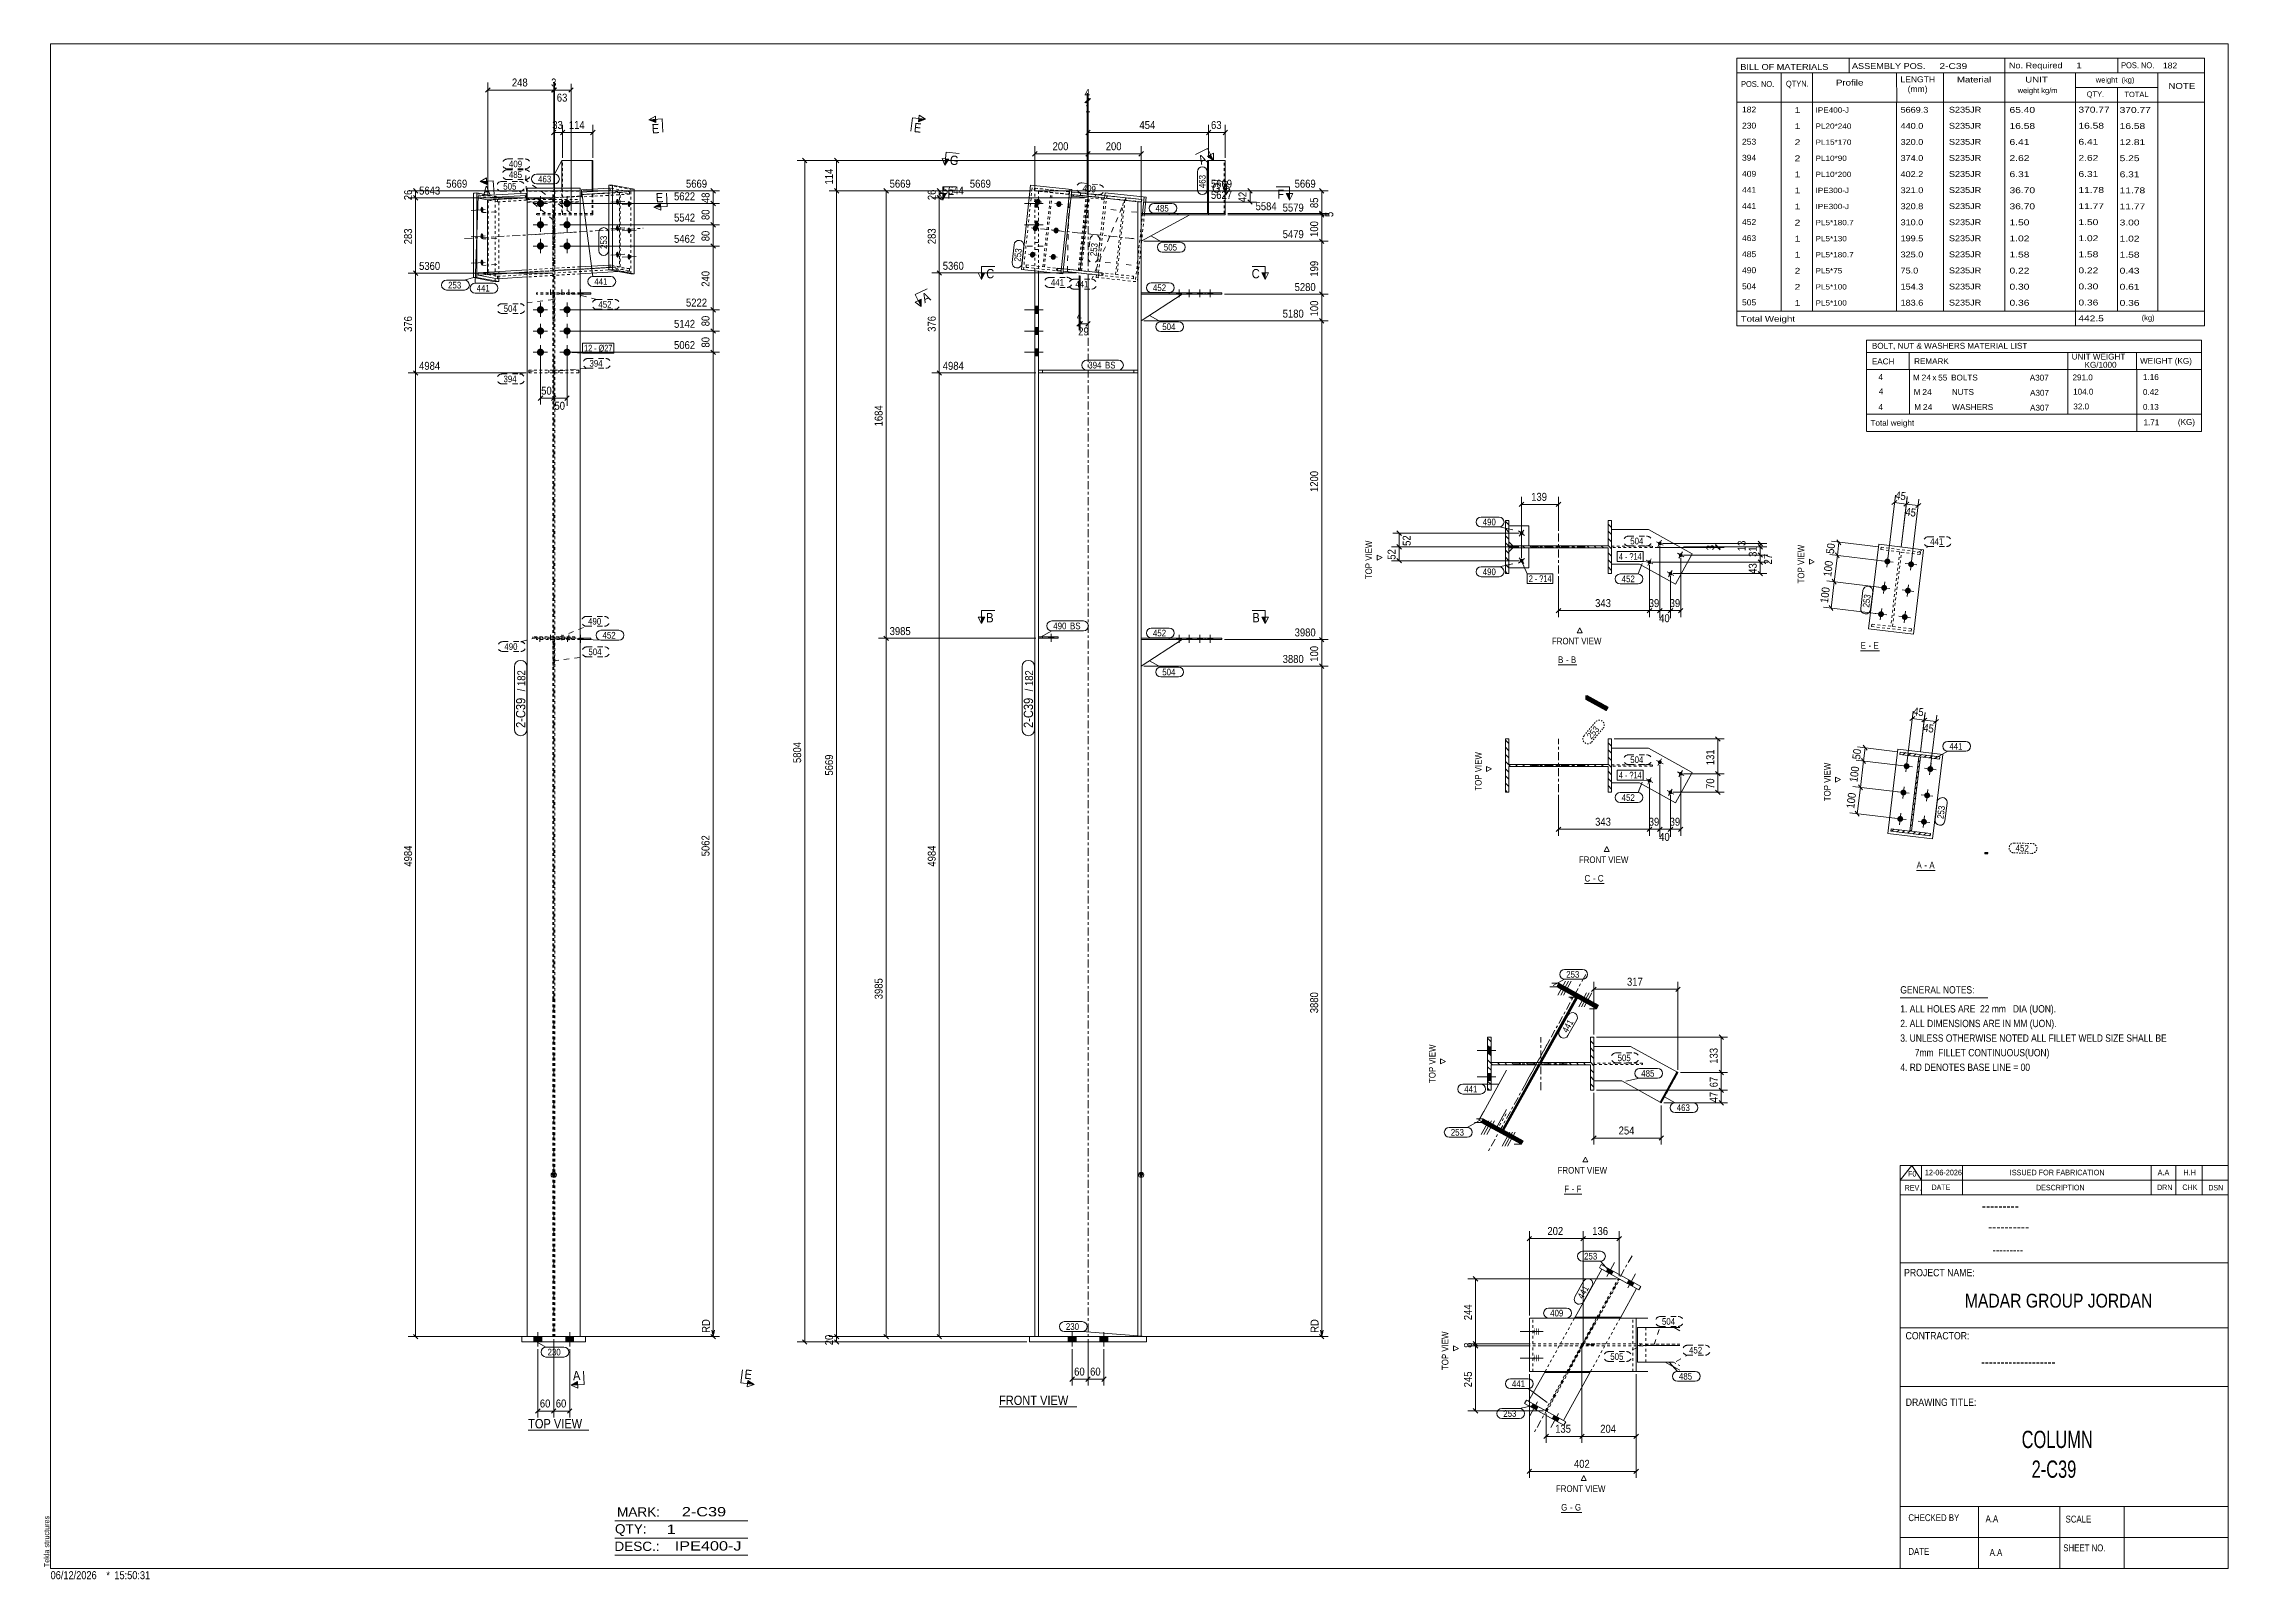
# Model space of a CAD drawing. Header units: millimetres. Extents: x 2 to 825, y 1 to 579.
import ezdxf

# ---------------------------------------------------------------- set-up
doc = ezdxf.new("R2010")
doc.units = ezdxf.units.MM
for name, pattern in [('XKITLINE00', [0]), ('XKITLINE01', [4, 1, -1, 1, -1]), ('XKITLINE02', [4, 2, -2]), ('XKITLINE03', [6, 3, -1, 1, -1]), ('XKITLINE04', [3, 0.5, -0.5, 0.5, -0.5, 0.5, -0.5])]:
    doc.linetypes.add(name, pattern=pattern)
for name, color, linetype, lineweight in [('Bolt', 3, 'Continuous', 0), ('BoltMark', 7, 'Continuous', 0), ('Dimensions', 7, 'Continuous', 0), ('DrawingSheet', 5, 'Continuous', 0), ('OtherObjectType', 7, 'Continuous', 0), ('Part', 2, 'Continuous', 0), ('PartMark', 7, 'Continuous', 0), ('Section', 6, 'Continuous', 0)]:
    doc.layers.add(name, color=color, linetype=linetype, lineweight=lineweight)
doc.styles.add('@ARIAL_UNICODE_MS_BOLD', font='ARIAL.TTF')
doc.styles.add('ARIAL', font='ARIAL.TTF')
doc.styles.add('ARIAL_NARROW', font='ARIALN.TTF')
doc.styles.add('COMIC_SANS_MS_BOLD', font='COMICBD.TTF')
doc.styles.add('SWIS721_EX_BT', font='ARIAL.TTF')
doc.styles.add('SWISSE', font='ARIAL.TTF')

# ---------------------------------------------------------------- blocks, each defined once
blk = doc.blocks.new('*A1')
at = {"layer": 'Part', "color": 7, "linetype": 'XKITLINE00', "lineweight": 0}
for p, q in [((733.4, 274.08), (733.29, 274.2)), ((733.33, 274.09), (733.29, 274.14)), ((733.47, 274.08), (733.3, 274.26)), ((733.54, 274.08), (733.31, 274.32)), ((733.67, 274.08), (733.32, 274.44)), ((733.6, 274.08), (733.32, 274.38)), ((733.74, 274.08), (733.33, 274.51)), ((733.81, 274.07), (733.34, 274.57)), ((733.87, 274.07), (733.39, 274.59)), ((733.91, 274.1), (733.45, 274.58)), ((733.95, 274.13), (733.52, 274.58)), ((733.98, 274.16), (733.59, 274.58)), ((734.02, 274.2), (733.66, 274.58)), ((734.05, 274.23), (733.72, 274.58)), ((734.09, 274.26), (733.79, 274.57)), ((734.12, 274.3), (733.86, 274.57)), ((733.94, 274.07), (733.91, 274.1)), ((734.15, 274.33), (733.93, 274.57)), ((734.01, 274.07), (733.95, 274.13)), ((734.07, 274.07), (733.98, 274.16)), ((734.19, 274.36), (733.99, 274.57)), ((734.14, 274.06), (734.02, 274.2)), ((734.21, 274.06), (734.05, 274.23)), ((734.22, 274.39), (734.06, 274.57)), ((734.28, 274.06), (734.09, 274.26)), ((734.34, 274.06), (734.12, 274.3)), ((734.26, 274.43), (734.13, 274.56)), ((734.4, 274.07), (734.15, 274.33)), ((734.4, 274.14), (734.19, 274.36)), ((734.29, 274.46), (734.2, 274.56)), ((734.4, 274.21), (734.22, 274.39)), ((734.33, 274.49), (734.26, 274.56)), ((734.4, 274.28), (734.26, 274.43)), ((734.4, 274.35), (734.29, 274.46)), ((734.36, 274.52), (734.33, 274.56)), ((734.4, 274.42), (734.33, 274.49)), ((734.4, 274.49), (734.36, 274.52)), ((734.4, 274.56), (734.4, 274.56)), ((734.4, 274.56), (734.4, 274.56))]:
    blk.add_line(p, q, dxfattribs=at)
blk = doc.blocks.new('*A2')
at = {"layer": 'Part', "color": 7, "linetype": 'XKITLINE00', "lineweight": 0}
for p, q in [((703.48, 312.13), (702.48, 311.34)), ((705.49, 311.88), (704.49, 311.1)), ((707.5, 311.64), (706.5, 310.86)), ((708.49, 305.16), (707.77, 304.59)), ((708.73, 307.16), (708.01, 306.6)), ((708.97, 309.17), (708.25, 308.6)), ((709.5, 311.4), (708.49, 310.61)), ((711.51, 311.16), (710.51, 310.37)), ((713.51, 310.92), (712.51, 310.13)), ((715.52, 310.67), (714.52, 309.89)), ((707.52, 297.13), (706.8, 296.56)), ((707.76, 299.14), (707.04, 298.57)), ((708.01, 301.14), (707.28, 300.58)), ((708.25, 303.15), (707.53, 302.58)), ((706.55, 289.11), (705.83, 288.54)), ((706.8, 291.11), (706.07, 290.55)), ((707.04, 293.12), (706.32, 292.55)), ((707.28, 295.13), (706.56, 294.56)), ((699.19, 283.33), (698.19, 282.55)), ((701.2, 283.09), (700.2, 282.3)), ((703.21, 282.85), (702.2, 282.06)), ((705.83, 283.09), (704.21, 281.82)), ((706.07, 285.1), (705.35, 284.53)), ((706.31, 287.1), (705.59, 286.53)), ((707.22, 282.36), (706.22, 281.58)), ((709.22, 282.12), (708.22, 281.34)), ((711.23, 281.88), (710.23, 281.09)), ((712.84, 281.33), (712.23, 280.85))]:
    blk.add_line(p, q, dxfattribs=at)
blk = doc.blocks.new('*A3')
at = {"layer": 'Part', "color": 7, "linetype": 'XKITLINE00', "lineweight": 0}
for p, q in [((554.08, 397.87), (552.78, 399.17)), ((554.08, 395.18), (552.78, 396.48)), ((592.78, 396.89), (591.48, 398.19)), ((592.78, 394.19), (591.48, 395.49)), ((592.78, 399.58), (592.78, 399.58)), ((592.78, 399.58), (592.78, 399.58)), ((554.08, 392.48), (552.78, 393.78)), ((554.69, 389.18), (552.78, 391.09)), ((554.08, 387.09), (552.78, 388.39)), ((557.38, 389.18), (556.58, 389.98)), ((560.08, 389.18), (559.28, 389.98)), ((562.77, 389.18), (561.97, 389.98)), ((565.47, 389.18), (564.67, 389.98)), ((568.16, 389.18), (567.36, 389.98)), ((570.85, 389.18), (570.05, 389.98)), ((573.55, 389.18), (572.75, 389.98)), ((576.24, 389.18), (575.44, 389.98)), ((578.94, 389.18), (578.14, 389.98)), ((581.63, 389.18), (580.83, 389.98)), ((584.32, 389.18), (583.52, 389.98)), ((587.02, 389.18), (586.22, 389.98)), ((589.71, 389.18), (588.91, 389.98)), ((592.78, 391.5), (591.48, 392.8)), ((592.78, 388.81), (591.48, 390.11)), ((592.78, 386.11), (591.48, 387.41)), ((554.08, 384.4), (552.78, 385.7)), ((554.08, 381.71), (552.78, 383.01)), ((553.51, 379.58), (552.78, 380.31)), ((592.78, 383.42), (591.48, 384.72)), ((592.78, 380.72), (591.48, 382.02))]:
    blk.add_line(p, q, dxfattribs=at)
blk = doc.blocks.new('*A4')
at = {"layer": 'Part', "color": 7, "linetype": 'XKITLINE00', "lineweight": 0}
for p, q in [((547.38, 203.33), (546.08, 204.63)), ((547.38, 200.64), (546.08, 201.94)), ((547.38, 197.95), (546.08, 199.25)), ((586.08, 202.35), (584.78, 203.65)), ((586.08, 199.66), (584.78, 200.96)), ((586.08, 196.96), (584.78, 198.26)), ((586.08, 205.05), (586.08, 205.05)), ((586.08, 205.05), (586.08, 205.05)), ((547.98, 194.65), (546.08, 196.55)), ((547.38, 192.56), (546.08, 193.86)), ((547.38, 189.86), (546.08, 191.16)), ((550.68, 194.65), (549.88, 195.45)), ((553.37, 194.65), (552.57, 195.45)), ((556.07, 194.65), (555.27, 195.45)), ((558.76, 194.65), (557.96, 195.45)), ((561.45, 194.65), (560.65, 195.45)), ((564.15, 194.65), (563.35, 195.45)), ((566.84, 194.65), (566.04, 195.45)), ((569.54, 194.65), (568.74, 195.45)), ((572.23, 194.65), (571.43, 195.45)), ((574.93, 194.65), (574.13, 195.45)), ((577.62, 194.65), (576.82, 195.45)), ((580.31, 194.65), (579.51, 195.45)), ((583.01, 194.65), (582.21, 195.45)), ((586.08, 194.27), (584.78, 195.57)), ((586.08, 191.57), (584.78, 192.87)), ((586.08, 188.88), (584.78, 190.18)), ((547.38, 187.17), (546.08, 188.47)), ((546.81, 185.05), (546.08, 185.78)), ((586.08, 186.19), (584.78, 187.49))]:
    blk.add_line(p, q, dxfattribs=at)
blk = doc.blocks.new('*A5')
at = {"layer": 'Part', "color": 7, "linetype": 'XKITLINE00', "lineweight": 0}
for p, q in [((543.96, 172.85), (543.86, 173.2)), ((544.15, 172.75), (543.96, 173.38)), ((544.33, 172.64), (544.06, 173.57)), ((544.52, 172.54), (544.17, 173.75)), ((544.71, 172.44), (544.27, 173.94)), ((544.89, 172.34), (544.37, 174.12)), ((545.08, 172.23), (544.49, 174.27)), ((545.27, 172.13), (544.67, 174.17)), ((545.45, 172.03), (544.86, 174.07)), ((545.64, 171.93), (545.05, 173.97)), ((545.83, 171.82), (545.23, 173.86)), ((546.01, 171.72), (545.42, 173.76)), ((546.2, 171.62), (545.61, 173.66)), ((546.39, 171.52), (545.79, 173.56)), ((546.57, 171.41), (545.98, 173.45)), ((546.76, 171.31), (546.17, 173.35)), ((546.95, 171.21), (546.35, 173.25)), ((547.13, 171.11), (546.54, 173.15)), ((547.32, 171), (546.73, 173.04)), ((547.51, 170.9), (546.91, 172.94)), ((547.7, 170.8), (547.1, 172.84)), ((547.88, 170.7), (547.29, 172.74)), ((548.07, 170.59), (547.47, 172.63)), ((548.26, 170.49), (547.66, 172.53)), ((548.44, 170.39), (547.85, 172.43)), ((548.63, 170.29), (548.03, 172.33)), ((548.82, 170.18), (548.22, 172.22)), ((549, 170.08), (548.41, 172.12)), ((549.19, 169.98), (548.6, 172.02)), ((549.38, 169.88), (548.78, 171.92)), ((549.56, 169.77), (548.97, 171.81)), ((549.75, 169.67), (549.16, 171.71)), ((549.94, 169.57), (549.34, 171.61)), ((550.12, 169.47), (549.53, 171.51)), ((550.31, 169.36), (549.72, 171.4)), ((550.5, 169.26), (549.9, 171.3)), ((550.68, 169.16), (550.09, 171.2)), ((550.87, 169.06), (550.28, 171.1)), ((551.06, 168.95), (550.46, 170.99)), ((551.24, 168.85), (550.65, 170.89)), ((551.43, 168.75), (550.84, 170.79)), ((551.62, 168.65), (551.02, 170.69)), ((551.8, 168.54), (551.21, 170.58)), ((551.99, 168.44), (551.4, 170.48)), ((552.18, 168.34), (551.58, 170.38)), ((552.37, 168.24), (551.77, 170.28)), ((552.55, 168.13), (551.96, 170.17)), ((552.74, 168.03), (552.14, 170.07)), ((552.93, 167.93), (552.33, 169.97)), ((553.11, 167.83), (552.52, 169.87)), ((553.3, 167.72), (552.7, 169.76)), ((553.49, 167.62), (552.89, 169.66)), ((553.67, 167.52), (553.08, 169.56)), ((553.86, 167.42), (553.27, 169.46)), ((554.05, 167.31), (553.45, 169.35)), ((554.23, 167.21), (553.64, 169.25)), ((554.42, 167.11), (553.83, 169.15)), ((554.61, 167.01), (554.01, 169.05)), ((554.79, 166.9), (554.2, 168.94)), ((554.98, 166.8), (554.39, 168.84)), ((555.17, 166.7), (554.57, 168.74)), ((555.35, 166.6), (554.76, 168.64)), ((555.54, 166.49), (554.95, 168.53)), ((555.73, 166.39), (555.13, 168.43)), ((555.91, 166.29), (555.32, 168.33)), ((556.1, 166.19), (555.51, 168.23)), ((556.29, 166.08), (555.69, 168.12)), ((556.47, 165.98), (555.88, 168.02)), ((556.66, 165.88), (556.07, 167.92)), ((556.85, 165.78), (556.25, 167.82)), ((557.04, 165.67), (556.44, 167.71)), ((557.22, 165.57), (556.63, 167.61)), ((557.4, 165.48), (556.81, 167.51)), ((557.55, 165.53), (557, 167.41)), ((557.69, 165.57), (557.19, 167.3)), ((557.84, 165.61), (557.37, 167.2)), ((557.41, 165.47), (557.4, 165.48)), ((557.6, 165.37), (557.55, 165.53)), ((557.98, 165.65), (557.56, 167.1)), ((557.78, 165.26), (557.69, 165.57)), ((558.13, 165.69), (557.75, 167)), ((557.97, 165.16), (557.84, 165.61)), ((558.27, 165.74), (557.94, 166.89)), ((558.16, 165.06), (557.98, 165.65)), ((558.42, 165.78), (558.12, 166.79)), ((558.34, 164.96), (558.13, 165.69)), ((558.53, 164.85), (558.27, 165.74)), ((558.56, 165.82), (558.31, 166.69)), ((558.71, 164.77), (558.42, 165.78)), ((558.71, 165.86), (558.5, 166.59)), ((558.81, 164.96), (558.56, 165.82)), ((558.85, 165.9), (558.68, 166.48)), ((558.92, 165.15), (558.71, 165.86)), ((559.02, 165.33), (558.85, 165.9)), ((559, 165.95), (558.87, 166.38)), ((559.12, 165.52), (559, 165.95)), ((559.14, 165.99), (559.06, 166.28)), ((559.22, 165.7), (559.14, 165.99)), ((559.29, 166.03), (559.24, 166.18)), ((559.33, 165.89), (559.29, 166.03))]:
    blk.add_line(p, q, dxfattribs=at)
blk = doc.blocks.new('*A6')
at = {"layer": 'Part', "color": 7, "linetype": 'XKITLINE00', "lineweight": 0}
for p, q in [((572.35, 223.88), (572.25, 224.22)), ((572.53, 223.78), (572.35, 224.41)), ((572.72, 223.67), (572.45, 224.59)), ((572.91, 223.57), (572.56, 224.78)), ((573.09, 223.47), (572.66, 224.96)), ((573.28, 223.37), (572.77, 225.15)), ((573.47, 223.26), (572.88, 225.3)), ((573.65, 223.16), (573.06, 225.2)), ((573.84, 223.06), (573.25, 225.1)), ((574.03, 222.95), (573.44, 224.99)), ((574.21, 222.85), (573.62, 224.89)), ((574.4, 222.75), (573.81, 224.79)), ((574.59, 222.64), (574, 224.69)), ((574.77, 222.54), (574.18, 224.58)), ((574.96, 222.44), (574.37, 224.48)), ((575.15, 222.34), (574.56, 224.38)), ((575.33, 222.23), (574.74, 224.27)), ((575.52, 222.13), (574.93, 224.17)), ((575.71, 222.03), (575.12, 224.07)), ((575.89, 221.92), (575.3, 223.96)), ((576.08, 221.82), (575.49, 223.86)), ((576.27, 221.72), (575.68, 223.76)), ((576.45, 221.62), (575.86, 223.66)), ((576.64, 221.51), (576.05, 223.55)), ((576.83, 221.41), (576.24, 223.45)), ((577.01, 221.31), (576.42, 223.35)), ((577.2, 221.2), (576.61, 223.24)), ((577.39, 221.1), (576.8, 223.14)), ((577.57, 221), (576.98, 223.04)), ((577.76, 220.89), (577.17, 222.93)), ((577.95, 220.79), (577.36, 222.83)), ((578.13, 220.69), (577.54, 222.73)), ((578.32, 220.59), (577.73, 222.63)), ((578.5, 220.48), (577.92, 222.52)), ((578.69, 220.38), (578.1, 222.42)), ((578.88, 220.28), (578.29, 222.32)), ((579.06, 220.17), (578.48, 222.21)), ((579.25, 220.07), (578.66, 222.11)), ((579.44, 219.97), (578.85, 222.01)), ((579.62, 219.86), (579.03, 221.91)), ((579.81, 219.76), (579.22, 221.8)), ((580, 219.66), (579.41, 221.7)), ((580.18, 219.56), (579.59, 221.6)), ((580.37, 219.45), (579.78, 221.49)), ((580.56, 219.35), (579.97, 221.39)), ((580.74, 219.25), (580.15, 221.29)), ((580.93, 219.14), (580.34, 221.18)), ((581.12, 219.04), (580.53, 221.08)), ((581.3, 218.94), (580.71, 220.98)), ((581.49, 218.84), (580.9, 220.88)), ((581.68, 218.73), (581.09, 220.77)), ((581.86, 218.63), (581.27, 220.67)), ((582.05, 218.53), (581.46, 220.57)), ((582.24, 218.42), (581.65, 220.46)), ((582.42, 218.32), (581.83, 220.36)), ((582.61, 218.22), (582.02, 220.26)), ((582.8, 218.11), (582.21, 220.16)), ((582.98, 218.01), (582.39, 220.05)), ((583.17, 217.91), (582.58, 219.95)), ((583.36, 217.81), (582.77, 219.85)), ((583.54, 217.7), (582.95, 219.74)), ((583.73, 217.6), (583.14, 219.64)), ((583.92, 217.5), (583.33, 219.54)), ((584.1, 217.39), (583.51, 219.43)), ((584.29, 217.29), (583.7, 219.33)), ((584.48, 217.19), (583.89, 219.23)), ((584.66, 217.08), (584.07, 219.13)), ((584.85, 216.98), (584.26, 219.02)), ((585.04, 216.88), (584.45, 218.92)), ((585.22, 216.78), (584.63, 218.82)), ((585.41, 216.67), (584.82, 218.71)), ((585.6, 216.57), (585.01, 218.61)), ((585.78, 216.48), (585.19, 218.51)), ((585.92, 216.52), (585.38, 218.4)), ((586.07, 216.56), (585.57, 218.3)), ((586.21, 216.61), (585.75, 218.2)), ((585.78, 216.47), (585.78, 216.48)), ((585.97, 216.36), (585.92, 216.52)), ((586.36, 216.65), (585.94, 218.1)), ((586.16, 216.26), (586.07, 216.56)), ((586.5, 216.69), (586.13, 217.99)), ((586.34, 216.16), (586.21, 216.61)), ((586.65, 216.73), (586.31, 217.89)), ((586.53, 216.06), (586.36, 216.65)), ((586.79, 216.77), (586.5, 217.79)), ((586.71, 215.95), (586.5, 216.69)), ((586.9, 215.85), (586.65, 216.73)), ((586.94, 216.82), (586.69, 217.68)), ((587.08, 215.77), (586.79, 216.77)), ((587.08, 216.86), (586.87, 217.58)), ((587.18, 215.95), (586.94, 216.82)), ((587.23, 216.9), (587.06, 217.48)), ((587.29, 216.14), (587.08, 216.86)), ((587.39, 216.33), (587.23, 216.9)), ((587.37, 216.94), (587.25, 217.38)), ((587.49, 216.51), (587.37, 216.94)), ((587.52, 216.98), (587.43, 217.27)), ((587.6, 216.7), (587.52, 216.98)), ((587.66, 217.02), (587.62, 217.17)), ((587.7, 216.88), (587.66, 217.02))]:
    blk.add_line(p, q, dxfattribs=at)
blk = doc.blocks.new('*A7')
at = {"layer": 'Part', "color": 7, "linetype": 'XKITLINE00', "lineweight": 0}
for p, q in [((576.63, 213.89), (575.74, 213.63)), ((576.67, 213.96), (575.78, 213.71)), ((576.71, 214.04), (575.83, 213.79)), ((576.76, 214.12), (575.87, 213.86)), ((576.8, 214.19), (575.91, 213.94)), ((576.84, 214.27), (575.96, 214.02)), ((576.89, 214.35), (576, 214.09)), ((576.93, 214.42), (576.04, 214.17)), ((576.97, 214.5), (576.08, 214.25)), ((577.01, 214.58), (576.13, 214.32)), ((577.06, 214.65), (576.17, 214.4)), ((577.1, 214.73), (576.21, 214.48)), ((577.14, 214.81), (576.26, 214.55)), ((577.19, 214.88), (576.3, 214.63)), ((577.23, 214.96), (576.34, 214.71)), ((577.27, 215.04), (576.38, 214.78)), ((577.31, 215.11), (576.43, 214.86)), ((577.36, 215.19), (576.47, 214.94)), ((577.4, 215.27), (576.51, 215.02)), ((577.44, 215.34), (576.55, 215.09)), ((577.49, 215.42), (576.6, 215.17)), ((577.53, 215.5), (576.64, 215.25)), ((577.57, 215.57), (576.68, 215.32)), ((577.61, 215.65), (576.73, 215.4)), ((577.66, 215.73), (576.77, 215.48)), ((577.7, 215.8), (576.81, 215.55)), ((577.74, 215.88), (576.85, 215.63)), ((577.79, 215.96), (576.9, 215.71)), ((577.83, 216.04), (576.94, 215.78)), ((577.87, 216.11), (576.98, 215.86)), ((577.91, 216.19), (577.03, 215.94)), ((577.96, 216.27), (577.07, 216.01)), ((578, 216.34), (577.11, 216.09)), ((578.04, 216.42), (577.15, 216.17)), ((578.09, 216.5), (577.2, 216.24)), ((578.13, 216.57), (577.24, 216.32)), ((578.17, 216.65), (577.28, 216.4)), ((578.21, 216.73), (577.33, 216.47)), ((578.26, 216.8), (577.37, 216.55)), ((578.3, 216.88), (577.41, 216.63)), ((578.34, 216.96), (577.45, 216.7)), ((578.39, 217.03), (577.5, 216.78)), ((578.43, 217.11), (577.54, 216.86)), ((578.47, 217.19), (577.58, 216.93)), ((578.51, 217.26), (577.63, 217.01)), ((578.56, 217.34), (577.67, 217.09)), ((578.6, 217.42), (577.71, 217.17)), ((578.64, 217.49), (577.75, 217.24)), ((578.69, 217.57), (577.8, 217.32)), ((578.73, 217.65), (577.84, 217.4)), ((578.77, 217.72), (577.88, 217.47)), ((578.81, 217.8), (577.93, 217.55)), ((578.86, 217.88), (577.97, 217.63)), ((578.9, 217.95), (578.01, 217.7)), ((578.94, 218.03), (578.05, 217.78)), ((578.99, 218.11), (578.1, 217.86)), ((579.03, 218.19), (578.14, 217.93)), ((579.07, 218.26), (578.18, 218.01)), ((579.11, 218.34), (578.23, 218.09)), ((579.16, 218.42), (578.27, 218.16)), ((579.2, 218.49), (578.31, 218.24)), ((579.24, 218.57), (578.35, 218.32)), ((579.29, 218.65), (578.4, 218.39)), ((579.33, 218.72), (578.44, 218.47)), ((579.37, 218.8), (578.48, 218.55)), ((579.41, 218.88), (578.53, 218.62)), ((579.46, 218.95), (578.57, 218.7)), ((579.5, 219.03), (578.61, 218.78)), ((579.54, 219.11), (578.65, 218.85)), ((579.59, 219.18), (578.7, 218.93)), ((579.63, 219.26), (578.74, 219.01)), ((579.67, 219.34), (578.78, 219.08)), ((579.71, 219.41), (578.83, 219.16)), ((579.76, 219.49), (578.87, 219.24)), ((579.8, 219.57), (578.91, 219.32)), ((579.84, 219.64), (578.95, 219.39)), ((579.88, 219.72), (579, 219.47)), ((579.81, 219.76), (579.04, 219.55)), ((579.73, 219.81), (579.08, 219.62)), ((579.65, 219.85), (579.13, 219.7)), ((579.58, 219.89), (579.17, 219.78)), ((579.5, 219.93), (579.21, 219.85)), ((579.42, 219.98), (579.25, 219.93)), ((572.05, 205.67), (571.16, 205.42)), ((572.09, 205.75), (571.2, 205.49)), ((572.13, 205.82), (571.24, 205.57)), ((572.17, 205.9), (571.29, 205.65)), ((572.22, 205.98), (571.33, 205.72)), ((572.26, 206.05), (571.37, 205.8)), ((572.3, 206.13), (571.41, 205.88)), ((572.35, 206.21), (571.46, 205.95)), ((572.39, 206.28), (571.5, 206.03)), ((572.43, 206.36), (571.54, 206.11)), ((572.47, 206.44), (571.59, 206.19)), ((572.52, 206.51), (571.63, 206.26)), ((572.56, 206.59), (571.67, 206.34)), ((572.6, 206.67), (571.71, 206.42)), ((572.64, 206.74), (571.76, 206.49)), ((572.69, 206.82), (571.8, 206.57)), ((572.73, 206.9), (571.84, 206.65)), ((572.77, 206.97), (571.89, 206.72)), ((572.82, 207.05), (571.93, 206.8)), ((572.86, 207.13), (571.97, 206.88)), ((572.9, 207.2), (572.01, 206.95)), ((572.94, 207.28), (572.06, 207.03)), ((572.99, 207.36), (572.1, 207.11)), ((573.03, 207.44), (572.14, 207.18)), ((573.07, 207.51), (572.19, 207.26)), ((573.12, 207.59), (572.23, 207.34)), ((573.16, 207.67), (572.27, 207.41)), ((573.2, 207.74), (572.31, 207.49)), ((573.24, 207.82), (572.36, 207.57)), ((573.29, 207.9), (572.4, 207.64)), ((573.33, 207.97), (572.44, 207.72)), ((573.37, 208.05), (572.49, 207.8)), ((573.42, 208.13), (572.53, 207.87)), ((573.46, 208.2), (572.57, 207.95)), ((573.5, 208.28), (572.61, 208.03)), ((573.54, 208.36), (572.66, 208.1)), ((573.59, 208.43), (572.7, 208.18)), ((573.63, 208.51), (572.74, 208.26)), ((573.67, 208.59), (572.78, 208.33)), ((573.72, 208.66), (572.83, 208.41)), ((573.76, 208.74), (572.87, 208.49)), ((573.8, 208.82), (572.91, 208.57)), ((573.84, 208.89), (572.96, 208.64)), ((573.89, 208.97), (573, 208.72)), ((573.93, 209.05), (573.04, 208.8)), ((573.97, 209.12), (573.08, 208.87)), ((574.02, 209.2), (573.13, 208.95)), ((574.06, 209.28), (573.17, 209.03)), ((574.1, 209.35), (573.21, 209.1)), ((574.14, 209.43), (573.26, 209.18)), ((574.19, 209.51), (573.3, 209.26)), ((574.23, 209.59), (573.34, 209.33)), ((574.27, 209.66), (573.38, 209.41)), ((574.32, 209.74), (573.43, 209.49)), ((574.36, 209.82), (573.47, 209.56)), ((574.4, 209.89), (573.51, 209.64)), ((574.44, 209.97), (573.56, 209.72)), ((574.49, 210.05), (573.6, 209.79)), ((574.53, 210.12), (573.64, 209.87)), ((574.57, 210.2), (573.68, 209.95)), ((574.62, 210.28), (573.73, 210.02)), ((574.66, 210.35), (573.77, 210.1)), ((574.7, 210.43), (573.81, 210.18)), ((574.74, 210.51), (573.86, 210.25)), ((574.79, 210.58), (573.9, 210.33)), ((574.83, 210.66), (573.94, 210.41)), ((574.87, 210.74), (573.98, 210.48)), ((574.92, 210.81), (574.03, 210.56)), ((574.96, 210.89), (574.07, 210.64)), ((575, 210.97), (574.11, 210.72)), ((575.04, 211.04), (574.16, 210.79)), ((575.09, 211.12), (574.2, 210.87)), ((575.13, 211.2), (574.24, 210.95)), ((575.17, 211.27), (574.28, 211.02)), ((575.22, 211.35), (574.33, 211.1)), ((575.26, 211.43), (574.37, 211.18)), ((575.3, 211.5), (574.41, 211.25)), ((575.34, 211.58), (574.46, 211.33)), ((575.39, 211.66), (574.5, 211.41)), ((575.43, 211.74), (574.54, 211.48)), ((575.47, 211.81), (574.58, 211.56)), ((575.52, 211.89), (574.63, 211.64)), ((575.56, 211.97), (574.67, 211.71)), ((575.6, 212.04), (574.71, 211.79)), ((575.64, 212.12), (574.76, 211.87)), ((575.69, 212.2), (574.8, 211.94)), ((575.73, 212.27), (574.84, 212.02)), ((575.77, 212.35), (574.88, 212.1)), ((575.82, 212.43), (574.93, 212.17)), ((575.86, 212.5), (574.97, 212.25)), ((575.9, 212.58), (575.01, 212.33)), ((575.94, 212.66), (575.06, 212.4)), ((575.99, 212.73), (575.1, 212.48)), ((576.03, 212.81), (575.14, 212.56)), ((576.07, 212.89), (575.18, 212.63)), ((576.11, 212.96), (575.23, 212.71)), ((576.16, 213.04), (575.27, 212.79)), ((576.2, 213.12), (575.31, 212.87)), ((576.24, 213.19), (575.36, 212.94)), ((576.29, 213.27), (575.4, 213.02)), ((576.33, 213.35), (575.44, 213.1)), ((576.37, 213.42), (575.48, 213.17)), ((576.41, 213.5), (575.53, 213.25)), ((576.46, 213.58), (575.57, 213.33)), ((576.5, 213.65), (575.61, 213.4)), ((576.54, 213.73), (575.66, 213.48)), ((576.59, 213.81), (575.7, 213.56)), ((567.46, 197.45), (566.57, 197.2)), ((567.5, 197.53), (566.62, 197.28)), ((567.55, 197.61), (566.66, 197.35)), ((567.59, 197.68), (566.7, 197.43)), ((567.63, 197.76), (566.74, 197.51)), ((567.68, 197.84), (566.79, 197.59)), ((567.72, 197.91), (566.83, 197.66)), ((567.76, 197.99), (566.87, 197.74)), ((567.8, 198.07), (566.92, 197.82)), ((567.85, 198.14), (566.96, 197.89)), ((567.89, 198.22), (567, 197.97)), ((567.93, 198.3), (567.04, 198.05)), ((567.98, 198.37), (567.09, 198.12)), ((568.02, 198.45), (567.13, 198.2)), ((568.06, 198.53), (567.17, 198.28)), ((568.1, 198.6), (567.22, 198.35)), ((568.15, 198.68), (567.26, 198.43)), ((568.19, 198.76), (567.3, 198.51)), ((568.23, 198.84), (567.34, 198.58)), ((568.28, 198.91), (567.39, 198.66)), ((568.32, 198.99), (567.43, 198.74)), ((568.36, 199.07), (567.47, 198.81)), ((568.4, 199.14), (567.52, 198.89)), ((568.45, 199.22), (567.56, 198.97)), ((568.49, 199.3), (567.6, 199.04)), ((568.53, 199.37), (567.64, 199.12)), ((568.58, 199.45), (567.69, 199.2)), ((568.62, 199.53), (567.73, 199.27)), ((568.66, 199.6), (567.77, 199.35)), ((568.7, 199.68), (567.82, 199.43)), ((568.75, 199.76), (567.86, 199.5)), ((568.79, 199.83), (567.9, 199.58)), ((568.83, 199.91), (567.94, 199.66)), ((568.87, 199.99), (567.99, 199.74)), ((568.92, 200.06), (568.03, 199.81)), ((568.96, 200.14), (568.07, 199.89)), ((569, 200.22), (568.12, 199.97)), ((569.05, 200.29), (568.16, 200.04)), ((569.09, 200.37), (568.2, 200.12)), ((569.13, 200.45), (568.24, 200.2)), ((569.17, 200.52), (568.29, 200.27)), ((569.22, 200.6), (568.33, 200.35)), ((569.26, 200.68), (568.37, 200.43)), ((569.3, 200.75), (568.42, 200.5)), ((569.35, 200.83), (568.46, 200.58)), ((569.39, 200.91), (568.5, 200.66)), ((569.43, 200.99), (568.54, 200.73)), ((569.47, 201.06), (568.59, 200.81)), ((569.52, 201.14), (568.63, 200.89)), ((569.56, 201.22), (568.67, 200.96)), ((569.6, 201.29), (568.72, 201.04)), ((569.65, 201.37), (568.76, 201.12)), ((569.69, 201.45), (568.8, 201.19)), ((569.73, 201.52), (568.84, 201.27)), ((569.77, 201.6), (568.89, 201.35)), ((569.82, 201.68), (568.93, 201.42)), ((569.86, 201.75), (568.97, 201.5)), ((569.9, 201.83), (569.02, 201.58)), ((569.95, 201.91), (569.06, 201.65)), ((569.99, 201.98), (569.1, 201.73)), ((570.03, 202.06), (569.14, 201.81)), ((570.07, 202.14), (569.19, 201.89)), ((570.12, 202.21), (569.23, 201.96)), ((570.16, 202.29), (569.27, 202.04)), ((570.2, 202.37), (569.31, 202.12)), ((570.25, 202.44), (569.36, 202.19)), ((570.29, 202.52), (569.4, 202.27)), ((570.33, 202.6), (569.44, 202.35)), ((570.37, 202.67), (569.49, 202.42)), ((570.42, 202.75), (569.53, 202.5)), ((570.46, 202.83), (569.57, 202.58)), ((570.5, 202.9), (569.61, 202.65)), ((570.55, 202.98), (569.66, 202.73)), ((570.59, 203.06), (569.7, 202.81)), ((570.63, 203.14), (569.74, 202.88)), ((570.67, 203.21), (569.79, 202.96)), ((570.72, 203.29), (569.83, 203.04)), ((570.76, 203.37), (569.87, 203.11)), ((570.8, 203.44), (569.91, 203.19)), ((570.85, 203.52), (569.96, 203.27)), ((570.89, 203.6), (570, 203.34)), ((570.93, 203.67), (570.04, 203.42)), ((570.97, 203.75), (570.09, 203.5)), ((571.02, 203.83), (570.13, 203.57)), ((571.06, 203.9), (570.17, 203.65)), ((571.1, 203.98), (570.21, 203.73)), ((571.15, 204.06), (570.26, 203.8)), ((571.19, 204.13), (570.3, 203.88)), ((571.23, 204.21), (570.34, 203.96)), ((571.27, 204.29), (570.39, 204.04)), ((571.32, 204.36), (570.43, 204.11)), ((571.36, 204.44), (570.47, 204.19)), ((571.4, 204.52), (570.51, 204.27)), ((571.45, 204.59), (570.56, 204.34)), ((571.49, 204.67), (570.6, 204.42)), ((571.53, 204.75), (570.64, 204.5)), ((571.57, 204.82), (570.69, 204.57)), ((571.62, 204.9), (570.73, 204.65)), ((571.66, 204.98), (570.77, 204.73)), ((571.7, 205.05), (570.81, 204.8)), ((571.75, 205.13), (570.86, 204.88)), ((571.79, 205.21), (570.9, 204.96)), ((571.83, 205.29), (570.94, 205.03)), ((571.87, 205.36), (570.99, 205.11)), ((571.92, 205.44), (571.03, 205.19)), ((571.96, 205.52), (571.07, 205.26)), ((572, 205.59), (571.11, 205.34)), ((566.36, 195.65), (565.62, 195.45)), ((566.34, 195.71), (565.63, 195.51)), ((566.32, 195.77), (565.67, 195.59)), ((566.31, 195.83), (565.72, 195.67)), ((566.29, 195.89), (565.76, 195.74)), ((566.27, 195.95), (565.8, 195.82)), ((566.26, 196.01), (565.84, 195.9)), ((566.38, 195.59), (565.85, 195.45)), ((566.24, 196.07), (565.89, 195.97)), ((566.22, 196.13), (565.93, 196.05)), ((566.21, 196.19), (565.97, 196.13)), ((566.19, 196.25), (566.02, 196.2)), ((566.17, 196.31), (566.06, 196.28)), ((566.39, 195.53), (566.08, 195.45)), ((566.15, 196.37), (566.1, 196.36)), ((567.03, 196.69), (566.14, 196.43)), ((566.99, 196.61), (566.15, 196.37)), ((566.95, 196.53), (566.17, 196.31)), ((567.08, 196.76), (566.19, 196.51)), ((566.9, 196.45), (566.19, 196.25)), ((566.86, 196.38), (566.21, 196.19)), ((566.82, 196.3), (566.22, 196.13)), ((567.12, 196.84), (566.23, 196.59)), ((566.78, 196.22), (566.24, 196.07)), ((566.73, 196.15), (566.26, 196.01)), ((567.16, 196.92), (566.27, 196.66)), ((566.69, 196.07), (566.27, 195.95)), ((566.65, 195.99), (566.29, 195.89)), ((566.6, 195.92), (566.31, 195.83)), ((567.2, 196.99), (566.32, 196.74)), ((566.56, 195.84), (566.32, 195.77)), ((566.52, 195.76), (566.34, 195.71)), ((567.25, 197.07), (566.36, 196.82)), ((566.48, 195.69), (566.36, 195.65)), ((566.43, 195.61), (566.38, 195.59)), ((567.29, 197.15), (566.4, 196.89)), ((567.33, 197.22), (566.44, 196.97)), ((567.38, 197.3), (566.49, 197.05)), ((567.42, 197.38), (566.53, 197.12))]:
    blk.add_line(p, q, dxfattribs=at)
blk = doc.blocks.new('*A8')
at = {"layer": 'Part', "color": 7, "linetype": 'XKITLINE00', "lineweight": 0}
for p, q in [((562.91, 189.26), (562.02, 189.01)), ((562.95, 189.34), (562.06, 189.09)), ((562.99, 189.42), (562.11, 189.16)), ((563.04, 189.49), (562.15, 189.24)), ((563.08, 189.57), (562.19, 189.32)), ((563.12, 189.65), (562.23, 189.39)), ((563.16, 189.72), (562.28, 189.47)), ((563.21, 189.8), (562.32, 189.55)), ((563.25, 189.88), (562.36, 189.62)), ((563.29, 189.96), (562.41, 189.7)), ((563.34, 190.03), (562.45, 189.78)), ((563.38, 190.11), (562.49, 189.85)), ((563.42, 190.19), (562.53, 189.93)), ((563.46, 190.26), (562.58, 190.01)), ((563.51, 190.34), (562.62, 190.09)), ((563.55, 190.42), (562.66, 190.16)), ((563.59, 190.49), (562.7, 190.24)), ((563.63, 190.57), (562.75, 190.32)), ((563.68, 190.65), (562.79, 190.39)), ((563.72, 190.72), (562.83, 190.47)), ((563.76, 190.8), (562.87, 190.55)), ((563.8, 190.88), (562.92, 190.62)), ((563.85, 190.95), (562.96, 190.7)), ((563.89, 191.03), (563, 190.78)), ((563.93, 191.11), (563.05, 190.85)), ((563.98, 191.19), (563.09, 190.93)), ((564.02, 191.26), (563.13, 191.01)), ((564.06, 191.34), (563.17, 191.08)), ((564.1, 191.42), (563.22, 191.16)), ((564.15, 191.49), (563.26, 191.24)), ((564.19, 191.57), (563.3, 191.32)), ((564.23, 191.65), (563.34, 191.39)), ((564.27, 191.72), (563.39, 191.47)), ((564.32, 191.8), (563.43, 191.55)), ((564.36, 191.88), (563.47, 191.62)), ((564.4, 191.95), (563.51, 191.7)), ((564.44, 192.03), (563.56, 191.78)), ((564.49, 192.11), (563.6, 191.85)), ((564.53, 192.18), (563.64, 191.93)), ((564.57, 192.26), (563.69, 192.01)), ((564.62, 192.34), (563.73, 192.08)), ((564.66, 192.42), (563.77, 192.16)), ((564.7, 192.49), (563.81, 192.24)), ((564.74, 192.57), (563.86, 192.32)), ((564.79, 192.65), (563.9, 192.39)), ((564.83, 192.72), (563.94, 192.47)), ((564.87, 192.8), (563.98, 192.55)), ((564.91, 192.88), (564.03, 192.62)), ((564.96, 192.95), (564.07, 192.7)), ((565, 193.03), (564.11, 192.78)), ((565.04, 193.11), (564.15, 192.85)), ((565.08, 193.18), (564.2, 192.93)), ((565.13, 193.26), (564.24, 193.01)), ((565.17, 193.34), (564.28, 193.08)), ((565.21, 193.41), (564.33, 193.16)), ((565.26, 193.49), (564.37, 193.24)), ((565.3, 193.57), (564.41, 193.31)), ((565.34, 193.65), (564.45, 193.39)), ((565.38, 193.72), (564.5, 193.47)), ((565.43, 193.8), (564.54, 193.55)), ((565.47, 193.88), (564.58, 193.62)), ((565.51, 193.95), (564.62, 193.7)), ((565.55, 194.03), (564.67, 193.78)), ((565.6, 194.11), (564.71, 193.85)), ((565.64, 194.18), (564.75, 193.93)), ((565.68, 194.26), (564.79, 194.01)), ((565.72, 194.34), (564.84, 194.08)), ((565.77, 194.41), (564.88, 194.16)), ((565.81, 194.49), (564.92, 194.24)), ((565.85, 194.57), (564.97, 194.31)), ((565.9, 194.65), (565.01, 194.39)), ((565.67, 194.65), (565.05, 194.47)), ((565.44, 194.65), (565.09, 194.54)), ((565.22, 194.65), (565.18, 194.63)), ((558.34, 181.04), (557.46, 180.78)), ((558.39, 181.11), (557.5, 180.86)), ((558.43, 181.19), (557.54, 180.94)), ((558.47, 181.27), (557.58, 181.01)), ((558.51, 181.34), (557.63, 181.09)), ((558.56, 181.42), (557.67, 181.17)), ((558.6, 181.5), (557.71, 181.24)), ((558.64, 181.57), (557.76, 181.32)), ((558.69, 181.65), (557.8, 181.4)), ((558.73, 181.73), (557.84, 181.47)), ((558.77, 181.81), (557.88, 181.55)), ((558.81, 181.88), (557.93, 181.63)), ((558.86, 181.96), (557.97, 181.7)), ((558.9, 182.04), (558.01, 181.78)), ((558.94, 182.11), (558.05, 181.86)), ((558.98, 182.19), (558.1, 181.94)), ((559.03, 182.27), (558.14, 182.01)), ((559.07, 182.34), (558.18, 182.09)), ((559.11, 182.42), (558.22, 182.17)), ((559.15, 182.5), (558.27, 182.24)), ((559.2, 182.57), (558.31, 182.32)), ((559.24, 182.65), (558.35, 182.4)), ((559.28, 182.73), (558.39, 182.47)), ((559.33, 182.8), (558.44, 182.55)), ((559.37, 182.88), (558.48, 182.63)), ((559.41, 182.96), (558.52, 182.7)), ((559.45, 183.04), (558.57, 182.78)), ((559.5, 183.11), (558.61, 182.86)), ((559.54, 183.19), (558.65, 182.94)), ((559.58, 183.27), (558.69, 183.01)), ((559.62, 183.34), (558.74, 183.09)), ((559.67, 183.42), (558.78, 183.17)), ((559.71, 183.5), (558.82, 183.24)), ((559.75, 183.57), (558.86, 183.32)), ((559.79, 183.65), (558.91, 183.4)), ((559.84, 183.73), (558.95, 183.47)), ((559.88, 183.8), (558.99, 183.55)), ((559.92, 183.88), (559.03, 183.63)), ((559.97, 183.96), (559.08, 183.7)), ((560.01, 184.03), (559.12, 183.78)), ((560.05, 184.11), (559.16, 183.86)), ((560.09, 184.19), (559.21, 183.93)), ((560.14, 184.27), (559.25, 184.01)), ((560.18, 184.34), (559.29, 184.09)), ((560.22, 184.42), (559.33, 184.17)), ((560.26, 184.5), (559.38, 184.24)), ((560.31, 184.57), (559.42, 184.32)), ((560.35, 184.65), (559.46, 184.4)), ((560.39, 184.73), (559.5, 184.47)), ((560.43, 184.8), (559.55, 184.55)), ((560.48, 184.88), (559.59, 184.63)), ((560.52, 184.96), (559.63, 184.7)), ((560.56, 185.03), (559.67, 184.78)), ((560.61, 185.11), (559.72, 184.86)), ((560.65, 185.19), (559.76, 184.93)), ((560.69, 185.27), (559.8, 185.01)), ((560.73, 185.34), (559.85, 185.09)), ((560.78, 185.42), (559.89, 185.16)), ((560.82, 185.5), (559.93, 185.24)), ((560.86, 185.57), (559.97, 185.32)), ((560.9, 185.65), (560.02, 185.4)), ((560.95, 185.73), (560.06, 185.47)), ((560.99, 185.8), (560.1, 185.55)), ((561.03, 185.88), (560.14, 185.63)), ((561.07, 185.96), (560.19, 185.7)), ((561.12, 186.03), (560.23, 185.78)), ((561.16, 186.11), (560.27, 185.86)), ((561.2, 186.19), (560.31, 185.93)), ((561.24, 186.26), (560.36, 186.01)), ((561.29, 186.34), (560.4, 186.09)), ((561.33, 186.42), (560.44, 186.16)), ((561.37, 186.5), (560.49, 186.24)), ((561.42, 186.57), (560.53, 186.32)), ((561.46, 186.65), (560.57, 186.39)), ((561.5, 186.73), (560.61, 186.47)), ((561.54, 186.8), (560.66, 186.55)), ((561.59, 186.88), (560.7, 186.63)), ((561.63, 186.96), (560.74, 186.7)), ((561.67, 187.03), (560.78, 186.78)), ((561.71, 187.11), (560.83, 186.86)), ((561.76, 187.19), (560.87, 186.93)), ((561.8, 187.26), (560.91, 187.01)), ((561.84, 187.34), (560.95, 187.09)), ((561.88, 187.42), (561, 187.16)), ((561.93, 187.49), (561.04, 187.24)), ((561.97, 187.57), (561.08, 187.32)), ((562.01, 187.65), (561.13, 187.39)), ((562.06, 187.73), (561.17, 187.47)), ((562.1, 187.8), (561.21, 187.55)), ((562.14, 187.88), (561.25, 187.63)), ((562.18, 187.96), (561.3, 187.7)), ((562.23, 188.03), (561.34, 187.78)), ((562.27, 188.11), (561.38, 187.86)), ((562.31, 188.19), (561.42, 187.93)), ((562.35, 188.26), (561.47, 188.01)), ((562.4, 188.34), (561.51, 188.09)), ((562.44, 188.42), (561.55, 188.16)), ((562.48, 188.49), (561.59, 188.24)), ((562.52, 188.57), (561.64, 188.32)), ((562.57, 188.65), (561.68, 188.39)), ((562.61, 188.72), (561.72, 188.47)), ((562.65, 188.8), (561.77, 188.55)), ((562.7, 188.88), (561.81, 188.62)), ((562.74, 188.96), (561.85, 188.7)), ((562.78, 189.03), (561.89, 188.78)), ((562.82, 189.11), (561.94, 188.86)), ((562.87, 189.19), (561.98, 188.93)), ((553.78, 172.81), (552.89, 172.56)), ((553.82, 172.89), (552.93, 172.63)), ((553.86, 172.96), (552.98, 172.71)), ((553.91, 173.04), (553.02, 172.79)), ((553.95, 173.12), (553.06, 172.86)), ((553.99, 173.19), (553.1, 172.94)), ((554.03, 173.27), (553.15, 173.02)), ((554.08, 173.35), (553.19, 173.09)), ((554.12, 173.42), (553.23, 173.17)), ((554.16, 173.5), (553.28, 173.25)), ((554.21, 173.58), (553.32, 173.32)), ((554.25, 173.66), (553.36, 173.4)), ((554.29, 173.73), (553.4, 173.48)), ((554.33, 173.81), (553.45, 173.56)), ((554.38, 173.89), (553.49, 173.63)), ((554.42, 173.96), (553.53, 173.71)), ((554.46, 174.04), (553.57, 173.79)), ((554.5, 174.12), (553.62, 173.86)), ((554.55, 174.19), (553.66, 173.94)), ((554.59, 174.27), (553.7, 174.02)), ((554.63, 174.35), (553.74, 174.09)), ((554.67, 174.42), (553.79, 174.17)), ((554.72, 174.5), (553.83, 174.25)), ((554.76, 174.58), (553.87, 174.32)), ((554.8, 174.65), (553.92, 174.4)), ((554.85, 174.73), (553.96, 174.48)), ((554.89, 174.81), (554, 174.55)), ((554.93, 174.89), (554.04, 174.63)), ((554.97, 174.96), (554.09, 174.71)), ((555.02, 175.04), (554.13, 174.79)), ((555.06, 175.12), (554.17, 174.86)), ((555.1, 175.19), (554.21, 174.94)), ((555.14, 175.27), (554.26, 175.02)), ((555.19, 175.35), (554.3, 175.09)), ((555.23, 175.42), (554.34, 175.17)), ((555.27, 175.5), (554.38, 175.25)), ((555.31, 175.58), (554.43, 175.32)), ((555.36, 175.65), (554.47, 175.4)), ((555.4, 175.73), (554.51, 175.48)), ((555.44, 175.81), (554.56, 175.55)), ((555.49, 175.88), (554.6, 175.63)), ((555.53, 175.96), (554.64, 175.71)), ((555.57, 176.04), (554.68, 175.78)), ((555.61, 176.12), (554.73, 175.86)), ((555.66, 176.19), (554.77, 175.94)), ((555.7, 176.27), (554.81, 176.02)), ((555.74, 176.35), (554.85, 176.09)), ((555.78, 176.42), (554.9, 176.17)), ((555.83, 176.5), (554.94, 176.25)), ((555.87, 176.58), (554.98, 176.32)), ((555.91, 176.65), (555.02, 176.4)), ((555.95, 176.73), (555.07, 176.48)), ((556, 176.81), (555.11, 176.55)), ((556.04, 176.88), (555.15, 176.63)), ((556.08, 176.96), (555.2, 176.71)), ((556.13, 177.04), (555.24, 176.78)), ((556.17, 177.12), (555.28, 176.86)), ((556.21, 177.19), (555.32, 176.94)), ((556.25, 177.27), (555.37, 177.01)), ((556.3, 177.35), (555.41, 177.09)), ((556.34, 177.42), (555.45, 177.17)), ((556.38, 177.5), (555.49, 177.25)), ((556.42, 177.58), (555.54, 177.32)), ((556.47, 177.65), (555.58, 177.4)), ((556.51, 177.73), (555.62, 177.48)), ((556.55, 177.81), (555.66, 177.55)), ((556.59, 177.88), (555.71, 177.63)), ((556.64, 177.96), (555.75, 177.71)), ((556.68, 178.04), (555.79, 177.78)), ((556.72, 178.11), (555.84, 177.86)), ((556.77, 178.19), (555.88, 177.94)), ((556.81, 178.27), (555.92, 178.01)), ((556.85, 178.35), (555.96, 178.09)), ((556.89, 178.42), (556.01, 178.17)), ((556.94, 178.5), (556.05, 178.25)), ((556.98, 178.58), (556.09, 178.32)), ((557.02, 178.65), (556.13, 178.4)), ((557.06, 178.73), (556.18, 178.48)), ((557.11, 178.81), (556.22, 178.55)), ((557.15, 178.88), (556.26, 178.63)), ((557.19, 178.96), (556.3, 178.71)), ((557.23, 179.04), (556.35, 178.78)), ((557.28, 179.11), (556.39, 178.86)), ((557.32, 179.19), (556.43, 178.94)), ((557.36, 179.27), (556.48, 179.01)), ((557.41, 179.34), (556.52, 179.09)), ((557.45, 179.42), (556.56, 179.17)), ((557.49, 179.5), (556.6, 179.24)), ((557.53, 179.58), (556.65, 179.32)), ((557.58, 179.65), (556.69, 179.4)), ((557.62, 179.73), (556.73, 179.48)), ((557.66, 179.81), (556.77, 179.55)), ((557.7, 179.88), (556.82, 179.63)), ((557.75, 179.96), (556.86, 179.71)), ((557.79, 180.04), (556.9, 179.78)), ((557.83, 180.11), (556.94, 179.86)), ((557.87, 180.19), (556.99, 179.94)), ((557.92, 180.27), (557.03, 180.01)), ((557.96, 180.34), (557.07, 180.09)), ((558, 180.42), (557.12, 180.17)), ((558.05, 180.5), (557.16, 180.24)), ((558.09, 180.58), (557.2, 180.32)), ((558.13, 180.65), (557.24, 180.4)), ((558.17, 180.73), (557.29, 180.47)), ((558.22, 180.81), (557.33, 180.55)), ((558.26, 180.88), (557.37, 180.63)), ((558.3, 180.96), (557.41, 180.71)), ((552.42, 170.55), (551.68, 170.33)), ((552.41, 170.61), (551.7, 170.4)), ((552.39, 170.67), (551.74, 170.48)), ((552.44, 170.49), (551.75, 170.29)), ((552.37, 170.73), (551.78, 170.56)), ((552.36, 170.79), (551.82, 170.63)), ((552.46, 170.43), (551.83, 170.25)), ((552.34, 170.85), (551.87, 170.71)), ((552.41, 170.35), (551.9, 170.2)), ((552.32, 170.9), (551.91, 170.79)), ((552.3, 170.96), (551.95, 170.86)), ((552.37, 170.27), (551.98, 170.16)), ((552.29, 171.02), (552, 170.94)), ((552.27, 171.08), (552.04, 171.02)), ((552.33, 170.2), (552.06, 170.12)), ((552.25, 171.14), (552.08, 171.09)), ((552.24, 171.2), (552.12, 171.17)), ((552.29, 170.12), (552.15, 170.08)), ((552.22, 171.26), (552.17, 171.25)), ((553.1, 171.58), (552.21, 171.33)), ((553.05, 171.5), (552.22, 171.26)), ((553.01, 171.43), (552.24, 171.2)), ((553.14, 171.66), (552.25, 171.4)), ((552.97, 171.35), (552.25, 171.14)), ((552.93, 171.27), (552.27, 171.08)), ((553.18, 171.73), (552.29, 171.48)), ((552.88, 171.19), (552.29, 171.02)), ((552.84, 171.12), (552.3, 170.96)), ((552.8, 171.04), (552.32, 170.9)), ((553.22, 171.81), (552.34, 171.56)), ((552.76, 170.96), (552.34, 170.85)), ((552.71, 170.89), (552.36, 170.79)), ((552.67, 170.81), (552.37, 170.73)), ((553.27, 171.89), (552.38, 171.63)), ((552.63, 170.73), (552.39, 170.67)), ((552.58, 170.66), (552.41, 170.61)), ((553.31, 171.96), (552.42, 171.71)), ((552.54, 170.58), (552.42, 170.55)), ((552.5, 170.5), (552.44, 170.49)), ((553.35, 172.04), (552.46, 171.79)), ((553.39, 172.12), (552.51, 171.86)), ((553.44, 172.19), (552.55, 171.94)), ((553.48, 172.27), (552.59, 172.02)), ((553.52, 172.35), (552.64, 172.09)), ((553.57, 172.43), (552.68, 172.17)), ((553.61, 172.5), (552.72, 172.25)), ((553.65, 172.58), (552.76, 172.32)), ((553.69, 172.66), (552.81, 172.4)), ((553.74, 172.73), (552.85, 172.48))]:
    blk.add_line(p, q, dxfattribs=at)
blk = doc.blocks.new('*A9')
at = {"layer": 'Part', "color": 7, "linetype": 'XKITLINE00', "lineweight": 0}
for p, q in [((616.4, 189.22), (615.72, 189.03)), ((616.43, 189.28), (615.75, 189.09)), ((616.46, 189.34), (615.78, 189.14)), ((616.5, 189.4), (615.82, 189.2)), ((616.53, 189.46), (615.85, 189.26)), ((616.56, 189.52), (615.88, 189.32)), ((616.59, 189.58), (615.91, 189.38)), ((616.63, 189.64), (615.95, 189.44)), ((616.66, 189.69), (615.98, 189.5)), ((616.69, 189.75), (616.01, 189.56)), ((616.72, 189.81), (616.05, 189.62)), ((616.76, 189.87), (616.08, 189.67)), ((616.79, 189.93), (616.11, 189.73)), ((616.82, 189.99), (616.14, 189.79)), ((616.85, 190.05), (616.18, 189.85)), ((616.89, 190.11), (616.21, 189.91)), ((616.92, 190.17), (616.24, 189.97)), ((616.95, 190.22), (616.27, 190.03)), ((616.98, 190.28), (616.31, 190.09)), ((617.02, 190.34), (616.34, 190.15)), ((617.05, 190.4), (616.37, 190.21)), ((617.08, 190.46), (616.4, 190.26)), ((617.12, 190.52), (616.44, 190.32)), ((617.15, 190.58), (616.47, 190.38)), ((617.18, 190.64), (616.5, 190.44)), ((617.21, 190.7), (616.53, 190.5)), ((617.25, 190.76), (616.57, 190.56)), ((617.28, 190.81), (616.6, 190.62)), ((617.31, 190.87), (616.63, 190.68)), ((617.34, 190.93), (616.66, 190.74)), ((617.38, 190.99), (616.7, 190.8)), ((617.41, 191.05), (616.73, 190.85)), ((617.44, 191.11), (616.76, 190.91)), ((617.47, 191.17), (616.79, 190.97)), ((617.51, 191.23), (616.83, 191.03)), ((617.54, 191.29), (616.86, 191.09)), ((617.57, 191.35), (616.89, 191.15)), ((617.6, 191.4), (616.92, 191.21)), ((617.64, 191.46), (616.96, 191.27)), ((617.67, 191.52), (616.99, 191.33)), ((617.7, 191.58), (617.02, 191.38)), ((617.73, 191.64), (617.05, 191.44)), ((617.77, 191.7), (617.09, 191.5)), ((617.71, 191.73), (617.12, 191.56)), ((617.65, 191.76), (617.15, 191.62)), ((617.59, 191.8), (617.18, 191.68)), ((617.53, 191.83), (617.22, 191.74)), ((617.47, 191.86), (617.25, 191.8)), ((617.41, 191.89), (617.28, 191.86)), ((617.34, 191.92), (617.31, 191.92)), ((611.87, 181.03), (611.2, 180.83)), ((611.91, 181.09), (611.23, 180.89)), ((611.94, 181.14), (611.26, 180.95)), ((611.97, 181.2), (611.29, 181.01)), ((612.01, 181.26), (611.33, 181.07)), ((612.04, 181.32), (611.36, 181.12)), ((612.07, 181.38), (611.39, 181.18)), ((612.1, 181.44), (611.42, 181.24)), ((612.14, 181.5), (611.46, 181.3)), ((612.17, 181.56), (611.49, 181.36)), ((612.2, 181.62), (611.52, 181.42)), ((612.23, 181.67), (611.55, 181.48)), ((612.27, 181.73), (611.59, 181.54)), ((612.3, 181.79), (611.62, 181.6)), ((612.33, 181.85), (611.65, 181.66)), ((612.36, 181.91), (611.68, 181.71)), ((612.4, 181.97), (611.72, 181.77)), ((612.43, 182.03), (611.75, 181.83)), ((612.46, 182.09), (611.78, 181.89)), ((612.49, 182.15), (611.81, 181.95)), ((612.53, 182.21), (611.85, 182.01)), ((612.56, 182.26), (611.88, 182.07)), ((612.59, 182.32), (611.91, 182.13)), ((612.62, 182.38), (611.94, 182.19)), ((612.66, 182.44), (611.98, 182.25)), ((612.69, 182.5), (612.01, 182.3)), ((612.72, 182.56), (612.04, 182.36)), ((612.75, 182.62), (612.07, 182.42)), ((612.79, 182.68), (612.11, 182.48)), ((612.82, 182.74), (612.14, 182.54)), ((612.85, 182.8), (612.17, 182.6)), ((612.88, 182.85), (612.2, 182.66)), ((612.92, 182.91), (612.24, 182.72)), ((612.95, 182.97), (612.27, 182.78)), ((612.98, 183.03), (612.3, 182.83)), ((613.01, 183.09), (612.33, 182.89)), ((613.05, 183.15), (612.37, 182.95)), ((613.08, 183.21), (612.4, 183.01)), ((613.11, 183.27), (612.43, 183.07)), ((613.14, 183.33), (612.46, 183.13)), ((613.18, 183.38), (612.5, 183.19)), ((613.21, 183.44), (612.53, 183.25)), ((613.24, 183.5), (612.56, 183.31)), ((613.27, 183.56), (612.6, 183.37)), ((613.31, 183.62), (612.63, 183.42)), ((613.34, 183.68), (612.66, 183.48)), ((613.37, 183.74), (612.69, 183.54)), ((613.4, 183.8), (612.73, 183.6)), ((613.44, 183.86), (612.76, 183.66)), ((613.47, 183.92), (612.79, 183.72)), ((613.5, 183.97), (612.82, 183.78)), ((613.53, 184.03), (612.86, 183.84)), ((613.57, 184.09), (612.89, 183.9)), ((613.6, 184.15), (612.92, 183.96)), ((613.63, 184.21), (612.95, 184.01)), ((613.67, 184.27), (612.99, 184.07)), ((613.7, 184.33), (613.02, 184.13)), ((613.73, 184.39), (613.05, 184.19)), ((613.76, 184.45), (613.08, 184.25)), ((613.8, 184.51), (613.12, 184.31)), ((613.83, 184.56), (613.15, 184.37)), ((613.86, 184.62), (613.18, 184.43)), ((613.89, 184.68), (613.21, 184.49)), ((613.93, 184.74), (613.25, 184.54)), ((613.96, 184.8), (613.28, 184.6)), ((613.99, 184.86), (613.31, 184.66)), ((614.02, 184.92), (613.34, 184.72)), ((614.06, 184.98), (613.38, 184.78)), ((614.09, 185.04), (613.41, 184.84)), ((614.12, 185.09), (613.44, 184.9)), ((614.15, 185.15), (613.47, 184.96)), ((614.19, 185.21), (613.51, 185.02)), ((614.22, 185.27), (613.54, 185.08)), ((614.25, 185.33), (613.57, 185.13)), ((614.28, 185.39), (613.6, 185.19)), ((614.32, 185.45), (613.64, 185.25)), ((614.35, 185.51), (613.67, 185.31)), ((614.38, 185.57), (613.7, 185.37)), ((614.41, 185.63), (613.73, 185.43)), ((614.45, 185.68), (613.77, 185.49)), ((614.48, 185.74), (613.8, 185.55)), ((614.51, 185.8), (613.83, 185.61)), ((614.54, 185.86), (613.86, 185.67)), ((614.58, 185.92), (613.9, 185.72)), ((614.61, 185.98), (613.93, 185.78)), ((614.64, 186.04), (613.96, 185.84)), ((614.67, 186.1), (613.99, 185.9)), ((614.71, 186.16), (614.03, 185.96)), ((614.74, 186.22), (614.06, 186.02)), ((614.77, 186.27), (614.09, 186.08)), ((614.8, 186.33), (614.12, 186.14)), ((614.84, 186.39), (614.16, 186.2)), ((614.87, 186.45), (614.19, 186.25)), ((614.9, 186.51), (614.22, 186.31)), ((614.93, 186.57), (614.26, 186.37)), ((614.97, 186.63), (614.29, 186.43)), ((615, 186.69), (614.32, 186.49)), ((615.03, 186.75), (614.35, 186.55)), ((615.06, 186.8), (614.39, 186.61)), ((615.1, 186.86), (614.42, 186.67)), ((615.13, 186.92), (614.45, 186.73)), ((615.16, 186.98), (614.48, 186.79)), ((615.19, 187.04), (614.52, 186.84)), ((615.23, 187.1), (614.55, 186.9)), ((615.26, 187.16), (614.58, 186.96)), ((615.29, 187.22), (614.61, 187.02)), ((615.32, 187.28), (614.65, 187.08)), ((615.36, 187.34), (614.68, 187.14)), ((615.39, 187.39), (614.71, 187.2)), ((615.42, 187.45), (614.74, 187.26)), ((615.46, 187.51), (614.78, 187.32)), ((615.49, 187.57), (614.81, 187.38)), ((615.52, 187.63), (614.84, 187.43)), ((615.55, 187.69), (614.87, 187.49)), ((615.59, 187.75), (614.91, 187.55)), ((615.62, 187.81), (614.94, 187.61)), ((615.65, 187.87), (614.97, 187.67)), ((615.68, 187.93), (615, 187.73)), ((615.72, 187.98), (615.04, 187.79)), ((615.75, 188.04), (615.07, 187.85)), ((615.78, 188.1), (615.1, 187.91)), ((615.81, 188.16), (615.13, 187.96)), ((615.85, 188.22), (615.17, 188.02)), ((615.88, 188.28), (615.2, 188.08)), ((615.91, 188.34), (615.23, 188.14)), ((615.94, 188.4), (615.26, 188.2)), ((615.98, 188.46), (615.3, 188.26)), ((616.01, 188.51), (615.33, 188.32)), ((616.04, 188.57), (615.36, 188.38)), ((616.07, 188.63), (615.39, 188.44)), ((616.11, 188.69), (615.43, 188.5)), ((616.14, 188.75), (615.46, 188.55)), ((616.17, 188.81), (615.49, 188.61)), ((616.2, 188.87), (615.52, 188.67)), ((616.24, 188.93), (615.56, 188.73)), ((616.27, 188.99), (615.59, 188.79)), ((616.3, 189.05), (615.62, 188.85)), ((616.33, 189.1), (615.65, 188.91)), ((616.37, 189.16), (615.69, 188.97)), ((611.74, 180.79), (611.07, 180.59)), ((611.71, 180.73), (611.07, 180.55)), ((611.78, 180.85), (611.1, 180.65)), ((611.81, 180.91), (611.13, 180.71)), ((611.68, 180.67), (611.13, 180.51)), ((611.84, 180.97), (611.16, 180.77)), ((611.65, 180.61), (611.19, 180.48)), ((611.61, 180.55), (611.25, 180.45)), ((611.58, 180.5), (611.31, 180.42)), ((611.55, 180.44), (611.36, 180.38)), ((611.52, 180.38), (611.42, 180.35))]:
    blk.add_line(p, q, dxfattribs=at)
blk = doc.blocks.new('*A10')
at = {"layer": 'Part', "color": 7, "linetype": 'XKITLINE00', "lineweight": 0}
for p, q in [((554.08, 315.56), (552.78, 316.86)), ((554.08, 312.87), (552.78, 314.17)), ((592.78, 314.58), (591.48, 315.88)), ((592.78, 311.88), (591.48, 313.18)), ((592.78, 317.27), (592.78, 317.27)), ((592.78, 317.27), (592.78, 317.27)), ((554.08, 310.17), (552.78, 311.47)), ((554.69, 306.87), (552.78, 308.78)), ((554.08, 304.78), (552.78, 306.08)), ((557.38, 306.87), (556.58, 307.67)), ((560.08, 306.87), (559.28, 307.67)), ((562.77, 306.87), (561.97, 307.67)), ((565.47, 306.87), (564.67, 307.67)), ((568.16, 306.87), (567.36, 307.67)), ((570.85, 306.87), (570.05, 307.67)), ((573.55, 306.87), (572.75, 307.67)), ((576.24, 306.87), (575.44, 307.67)), ((578.94, 306.87), (578.14, 307.67)), ((581.63, 306.87), (580.83, 307.67)), ((584.32, 306.87), (583.52, 307.67)), ((587.02, 306.87), (586.22, 307.67)), ((589.71, 306.87), (588.91, 307.67)), ((592.78, 309.19), (591.48, 310.49)), ((592.78, 306.5), (591.48, 307.8)), ((592.78, 303.8), (591.48, 305.1)), ((554.08, 302.09), (552.78, 303.39)), ((554.08, 299.4), (552.78, 300.7)), ((553.51, 297.27), (552.78, 298)), ((592.78, 301.11), (591.48, 302.41)), ((592.78, 298.41), (591.48, 299.71))]:
    blk.add_line(p, q, dxfattribs=at)
blk = doc.blocks.new('*A11')
at = {"layer": 'Part', "color": 7, "linetype": 'XKITLINE00', "lineweight": 0}
for p, q in [((583.56, 331.93), (583.07, 333.63)), ((583.38, 332.03), (583.07, 333.1)), ((583.19, 332.13), (583.07, 332.57)), ((583.74, 331.83), (583.22, 333.63)), ((583.92, 331.73), (583.37, 333.63)), ((584.1, 331.63), (583.52, 333.63)), ((584.29, 331.53), (583.7, 333.57)), ((584.47, 331.43), (583.88, 333.47)), ((584.65, 331.33), (584.06, 333.37)), ((584.83, 331.23), (584.24, 333.27)), ((585.01, 331.13), (584.42, 333.17)), ((585.2, 331.02), (584.61, 333.07)), ((585.38, 330.92), (584.79, 332.96)), ((585.56, 330.82), (584.97, 332.86)), ((585.74, 330.72), (585.15, 332.76)), ((585.92, 330.62), (585.33, 332.66)), ((586.1, 330.52), (585.52, 332.56)), ((586.29, 330.42), (585.7, 332.46)), ((586.47, 330.32), (585.88, 332.36)), ((586.65, 330.22), (586.06, 332.26)), ((586.83, 330.12), (586.24, 332.16)), ((587.01, 330.02), (586.43, 332.06)), ((587.2, 329.92), (586.61, 331.96)), ((587.38, 329.82), (586.79, 331.86)), ((587.56, 329.72), (586.97, 331.76)), ((587.74, 329.62), (587.15, 331.66)), ((587.92, 329.52), (587.34, 331.56)), ((588.11, 329.42), (587.52, 331.46)), ((588.29, 329.32), (587.7, 331.36)), ((588.47, 329.22), (587.88, 331.26)), ((588.65, 329.12), (588.06, 331.16)), ((588.83, 329.02), (588.25, 331.06)), ((589.02, 328.92), (588.43, 330.96)), ((589.2, 328.82), (588.61, 330.86)), ((589.38, 328.72), (588.79, 330.76)), ((589.56, 328.61), (588.97, 330.66)), ((589.74, 328.51), (589.16, 330.55)), ((589.93, 328.41), (589.34, 330.45)), ((590.11, 328.31), (589.52, 330.35)), ((590.29, 328.21), (589.7, 330.25)), ((590.47, 328.11), (589.88, 330.15)), ((590.65, 328.01), (590.06, 330.05)), ((590.78, 328.11), (590.25, 329.95)), ((590.88, 328.29), (590.43, 329.85)), ((590.98, 328.47), (590.61, 329.75)), ((591.08, 328.65), (590.79, 329.65)), ((591.18, 328.83), (590.97, 329.55)), ((591.28, 329.01), (591.16, 329.45)), ((591.38, 329.19), (591.34, 329.35))]:
    blk.add_line(p, q, dxfattribs=at)
blk = doc.blocks.new('*A12')
at = {"layer": 'Bolt'}
for points in [[(376.93, 517.5), (375.63, 517.5), (375.63, 520.2), (376.93, 520.2)], [(376.93, 517.5), (375.63, 517.5), (375.63, 520.2), (376.93, 520.2)], [(376.93, 509.5), (375.63, 509.5), (375.63, 512.2), (376.93, 512.2)], [(376.93, 509.5), (375.63, 509.5), (375.63, 512.2), (376.93, 512.2)], [(376.93, 477.5), (375.63, 477.5), (375.63, 480.2), (376.93, 480.2)], [(376.93, 477.5), (375.63, 477.5), (375.63, 480.2), (376.93, 480.2)], [(376.93, 469.5), (375.63, 469.5), (375.63, 472.2), (376.93, 472.2)], [(376.93, 469.5), (375.63, 469.5), (375.63, 472.2), (376.93, 472.2)], [(376.93, 461.5), (375.63, 461.5), (375.63, 464.2), (376.93, 464.2)], [(376.93, 461.5), (375.63, 461.5), (375.63, 464.2), (376.93, 464.2)]]:
    blk.add_hatch(color=3, dxfattribs=at).paths.add_polyline_path(points, flags=17)
at = {"layer": 'Bolt', "color": 3, "linetype": 'XKITLINE00', "lineweight": 0}
for p, q in [((378.68, 518.85), (371.68, 518.85)), ((378.68, 518.85), (371.68, 518.85)), ((376.93, 520.2), (375.63, 520.2)), ((376.93, 520.2), (375.63, 520.2)), ((378.68, 510.85), (371.68, 510.85)), ((378.68, 510.85), (371.68, 510.85)), ((376.93, 517.5), (375.63, 517.5)), ((376.93, 517.5), (375.63, 517.5)), ((376.93, 512.2), (375.63, 512.2)), ((376.93, 512.2), (375.63, 512.2)), ((376.93, 509.5), (375.63, 509.5)), ((376.93, 509.5), (375.63, 509.5)), ((378.68, 478.85), (371.68, 478.85)), ((378.68, 478.85), (371.68, 478.85)), ((376.93, 480.2), (375.63, 480.2)), ((376.93, 480.2), (375.63, 480.2)), ((376.93, 477.5), (375.63, 477.5)), ((376.93, 477.5), (375.63, 477.5)), ((378.68, 470.85), (371.68, 470.85)), ((378.68, 470.85), (371.68, 470.85)), ((376.93, 472.2), (375.63, 472.2)), ((376.93, 472.2), (375.63, 472.2)), ((376.93, 469.5), (375.63, 469.5)), ((376.93, 469.5), (375.63, 469.5)), ((378.68, 462.85), (371.68, 462.85)), ((378.68, 462.85), (371.68, 462.85)), ((376.93, 464.2), (375.63, 464.2)), ((376.93, 464.2), (375.63, 464.2)), ((376.93, 461.5), (375.63, 461.5)), ((376.93, 461.5), (375.63, 461.5))]:
    blk.add_line(p, q, dxfattribs=at)
at = {"layer": 'Bolt', "color": 3, "linetype": 'XKITLINE02', "lineweight": 0}
for p, q in [((378.68, 502.85), (371.68, 502.85)), ((378.68, 502.85), (371.68, 502.85)), ((376.93, 504.2), (375.63, 504.2)), ((376.93, 504.2), (375.63, 504.2)), ((376.93, 501.5), (375.63, 501.5)), ((376.93, 501.5), (375.63, 501.5))]:
    blk.add_line(p, q, dxfattribs=at)
blk = doc.blocks.new('*A13')
at = {"layer": 'Bolt'}
for points in [[(391.13, 92.29), (391.13, 90.29), (388.13, 90.29), (388.13, 92.29)], [(391.13, 92.29), (391.13, 90.29), (388.13, 90.29), (388.13, 92.29)], [(403.13, 92.29), (403.13, 90.29), (400.13, 90.29), (400.13, 92.29)], [(403.13, 92.29), (403.13, 90.29), (400.13, 90.29), (400.13, 92.29)]]:
    blk.add_hatch(color=3, dxfattribs=at).paths.add_polyline_path(points, flags=17)
at = {"layer": 'Bolt', "color": 3, "linetype": 'XKITLINE00', "lineweight": 0}
for p, q in [((388.13, 92.29), (388.13, 90.29)), ((388.13, 92.29), (388.13, 90.29)), ((389.63, 94.04), (389.63, 88.54)), ((389.63, 94.04), (389.63, 88.54)), ((391.13, 92.29), (391.13, 90.29)), ((391.13, 92.29), (391.13, 90.29)), ((400.13, 92.29), (400.13, 90.29)), ((400.13, 92.29), (400.13, 90.29)), ((401.63, 94.04), (401.63, 88.54)), ((401.63, 94.04), (401.63, 88.54)), ((403.13, 92.29), (403.13, 90.29)), ((403.13, 92.29), (403.13, 90.29))]:
    blk.add_line(p, q, dxfattribs=at)
blk = doc.blocks.new('*A14')
at = {"layer": 'Bolt', "color": 3, "linetype": 'XKITLINE02', "lineweight": 0}
for p, q in [((380.75, 355.19), (380.75, 355.69)), ((381.73, 353.84), (381.73, 356.84)), ((382.72, 355.19), (382.72, 355.69))]:
    blk.add_line(p, q, dxfattribs=at)
blk = doc.blocks.new('*A15')
at = {"layer": 'Bolt'}
blk.add_hatch(color=3, dxfattribs=at).paths.add_polyline_path([(380.75, 355.19), (380.75, 355.69), (382.72, 355.69), (382.72, 355.19)], flags=17)
at = {"layer": 'Bolt', "color": 3, "linetype": 'XKITLINE00', "lineweight": 0}
for p, q in [((380.75, 355.19), (380.75, 355.69)), ((381.73, 353.84), (381.73, 356.84)), ((382.72, 355.19), (382.72, 355.69))]:
    blk.add_line(p, q, dxfattribs=at)
blk = doc.blocks.new('*A16')
at = {"layer": 'Bolt'}
for points in [[(430.85, 355.19), (430.85, 354.69), (428.95, 354.69), (428.95, 355.19)], [(434.72, 355.19), (434.72, 354.69), (432.82, 354.69), (432.82, 355.19)], [(438.73, 355.19), (438.73, 354.69), (436.83, 354.69), (436.83, 355.19)], [(442.6, 355.19), (442.6, 354.69), (440.7, 354.69), (440.7, 355.19)]]:
    blk.add_hatch(color=3, dxfattribs=at).paths.add_polyline_path(points, flags=17)
at = {"layer": 'Bolt', "color": 3, "linetype": 'XKITLINE00', "lineweight": 0}
for p, q in [((428.95, 355.19), (428.95, 354.69)), ((429.9, 356.53), (429.9, 353.53)), ((430.85, 355.19), (430.85, 354.69)), ((432.82, 355.19), (432.82, 354.69)), ((433.77, 356.53), (433.77, 353.53)), ((434.72, 355.19), (434.72, 354.69)), ((436.83, 355.19), (436.83, 354.69)), ((437.78, 356.53), (437.78, 353.53)), ((438.73, 355.19), (438.73, 354.69)), ((440.7, 355.19), (440.7, 354.69)), ((441.65, 356.53), (441.65, 353.53)), ((442.6, 355.19), (442.6, 354.69))]:
    blk.add_line(p, q, dxfattribs=at)
blk = doc.blocks.new('*A17')
at = {"layer": 'Bolt'}
for points in [[(430.85, 485.19), (430.85, 484.69), (428.95, 484.69), (428.95, 485.19)], [(434.72, 485.19), (434.72, 484.69), (432.82, 484.69), (432.82, 485.19)], [(438.73, 485.19), (438.73, 484.69), (436.83, 484.69), (436.83, 485.19)], [(442.6, 485.19), (442.6, 484.69), (440.7, 484.69), (440.7, 485.19)]]:
    blk.add_hatch(color=3, dxfattribs=at).paths.add_polyline_path(points, flags=17)
at = {"layer": 'Bolt', "color": 3, "linetype": 'XKITLINE00', "lineweight": 0}
for p, q in [((429.9, 486.53), (429.9, 483.53)), ((433.77, 486.53), (433.77, 483.53)), ((437.78, 486.53), (437.78, 483.53)), ((441.65, 486.53), (441.65, 483.53)), ((428.95, 485.19), (428.95, 484.69)), ((430.85, 485.19), (430.85, 484.69)), ((432.82, 485.19), (432.82, 484.69)), ((434.72, 485.19), (434.72, 484.69)), ((436.83, 485.19), (436.83, 484.69)), ((438.73, 485.19), (438.73, 484.69)), ((440.7, 485.19), (440.7, 484.69)), ((442.6, 485.19), (442.6, 484.69))]:
    blk.add_line(p, q, dxfattribs=at)
blk = doc.blocks.new('*A18')
at = {"layer": 'Bolt', "color": 3, "linetype": 'XKITLINE02', "lineweight": 0}
for p, q in [((404.22, 516.58), (407.12, 516.27)), ((412.05, 515.75), (414.94, 515.45)), ((403.17, 506.63), (406.07, 506.33)), ((411, 505.81), (413.89, 505.5)), ((402.12, 496.69), (405.02, 496.38)), ((409.95, 495.86), (412.85, 495.56))]:
    blk.add_line(p, q, dxfattribs=at)
blk = doc.blocks.new('*A19')
at = {"layer": 'Bolt'}
for points in [[(377.78, 519.34), (377.77, 519.31), (377.77, 519.29), (377.77, 519.26), (377.76, 519.23), (377.75, 519.21), (377.75, 519.18), (377.74, 519.15), (377.73, 519.13), (377.72, 519.1), (377.72, 519.08), (377.71, 519.05), (377.7, 519.03), (377.69, 519), (377.68, 518.98), (377.66, 518.95), (377.65, 518.93), (377.64, 518.91), (377.63, 518.88), (377.61, 518.86), (377.6, 518.84), (377.59, 518.82), (377.57, 518.8), (377.56, 518.77), (377.54, 518.75), (377.52, 518.73), (377.51, 518.71), (377.49, 518.69), (377.47, 518.68), (377.46, 518.66), (377.44, 518.64), (377.42, 518.62), (377.4, 518.6), (377.38, 518.59), (377.36, 518.57), (377.34, 518.56), (377.32, 518.54), (377.3, 518.53), (377.28, 518.51), (377.26, 518.5), (377.24, 518.49), (377.22, 518.48), (377.2, 518.46), (377.17, 518.45), (377.15, 518.44), (377.13, 518.43), (377.11, 518.43), (377.08, 518.42), (377.06, 518.41), (377.04, 518.4), (377.01, 518.4), (376.99, 518.39), (376.97, 518.39), (376.94, 518.38), (376.92, 518.38), (376.9, 518.37), (376.87, 518.37), (376.85, 518.37), (376.83, 518.37), (376.8, 518.37), (376.78, 518.37), (376.76, 518.37), (376.73, 518.37), (376.71, 518.37), (376.68, 518.38), (376.66, 518.38), (376.64, 518.38), (376.61, 518.39), (376.59, 518.39), (376.57, 518.4), (376.55, 518.41), (376.52, 518.41), (376.5, 518.42), (376.48, 518.43), (376.46, 518.44), (376.44, 518.45), (376.41, 518.46), (376.39, 518.47), (376.37, 518.48), (376.35, 518.49), (376.33, 518.51), (376.31, 518.52), (376.29, 518.53), (376.27, 518.55), (376.25, 518.56), (376.23, 518.58), (376.21, 518.6), (376.2, 518.61), (376.18, 518.63), (376.16, 518.65), (376.14, 518.67), (376.13, 518.68), (376.11, 518.7), (376.09, 518.72), (376.08, 518.74), (376.06, 518.76), (376.05, 518.79), (376.04, 518.81), (376.02, 518.83), (376.01, 518.85), (376, 518.87), (375.99, 518.9), (375.97, 518.92), (375.96, 518.94), (375.95, 518.97), (375.94, 518.99), (375.93, 519.02), (375.92, 519.04), (375.92, 519.06), (375.91, 519.09), (375.9, 519.12), (375.89, 519.14), (375.89, 519.17), (375.88, 519.19), (375.88, 519.22), (375.87, 519.25), (375.87, 519.27), (375.87, 519.3), (375.86, 519.33), (375.86, 519.35), (375.86, 519.38), (375.86, 519.41), (375.86, 519.43), (375.86, 519.46), (375.86, 519.49), (375.86, 519.51), (375.86, 519.54), (375.87, 519.57), (375.87, 519.59), (375.87, 519.62), (375.88, 519.65), (375.88, 519.67), (375.89, 519.7), (375.89, 519.73), (375.9, 519.75), (375.91, 519.78), (375.91, 519.8), (375.92, 519.83), (375.93, 519.86), (375.94, 519.88), (375.95, 519.91), (375.96, 519.93), (375.97, 519.95), (375.98, 519.98), (375.99, 520), (376.01, 520.03), (376.02, 520.05), (376.03, 520.07), (376.05, 520.09), (376.06, 520.12), (376.08, 520.14), (376.09, 520.16), (376.11, 520.18), (376.12, 520.2), (376.14, 520.22), (376.16, 520.24), (376.17, 520.26), (376.19, 520.28), (376.21, 520.29), (376.23, 520.31), (376.25, 520.33), (376.27, 520.34), (376.29, 520.36), (376.31, 520.38), (376.33, 520.39), (376.35, 520.41), (376.37, 520.42), (376.39, 520.43), (376.41, 520.44), (376.43, 520.46), (376.45, 520.47), (376.47, 520.48), (376.5, 520.49), (376.52, 520.5), (376.54, 520.51), (376.56, 520.52), (376.59, 520.52), (376.61, 520.53), (376.63, 520.54), (376.66, 520.54), (376.68, 520.55), (376.7, 520.55), (376.73, 520.56), (376.75, 520.56), (376.77, 520.56), (376.8, 520.56), (376.82, 520.56), (376.84, 520.56), (376.87, 520.56), (376.89, 520.56), (376.92, 520.56), (376.94, 520.56), (376.96, 520.56), (376.99, 520.55), (377.01, 520.55), (377.03, 520.55), (377.06, 520.54), (377.08, 520.53), (377.1, 520.53), (377.12, 520.52), (377.15, 520.51), (377.17, 520.5), (377.19, 520.49), (377.21, 520.48), (377.23, 520.47), (377.25, 520.46), (377.28, 520.45), (377.3, 520.44), (377.32, 520.43), (377.34, 520.41), (377.36, 520.4), (377.38, 520.38), (377.4, 520.37), (377.42, 520.35), (377.43, 520.34), (377.45, 520.32), (377.47, 520.3), (377.49, 520.28), (377.5, 520.27), (377.52, 520.25), (377.54, 520.23), (377.55, 520.21), (377.57, 520.19), (377.58, 520.17), (377.6, 520.15), (377.61, 520.13), (377.62, 520.1), (377.64, 520.08), (377.65, 520.06), (377.66, 520.04), (377.67, 520.01), (377.68, 519.99), (377.69, 519.97), (377.7, 519.94), (377.71, 519.92), (377.72, 519.89), (377.73, 519.87), (377.74, 519.84), (377.75, 519.82), (377.75, 519.79), (377.76, 519.77), (377.76, 519.74), (377.77, 519.71), (377.77, 519.69), (377.78, 519.66), (377.78, 519.63), (377.78, 519.61), (377.79, 519.58), (377.79, 519.55), (377.79, 519.53), (377.79, 519.5), (377.79, 519.47), (377.79, 519.45), (377.79, 519.42), (377.78, 519.39), (377.78, 519.37)], [(385.61, 518.51), (385.61, 518.49), (385.61, 518.46), (385.6, 518.43), (385.6, 518.41), (385.59, 518.38), (385.58, 518.35), (385.58, 518.33), (385.57, 518.3), (385.56, 518.28), (385.55, 518.25), (385.54, 518.23), (385.53, 518.2), (385.52, 518.18), (385.51, 518.15), (385.5, 518.13), (385.49, 518.1), (385.48, 518.08), (385.46, 518.06), (385.45, 518.04), (385.44, 518.01), (385.42, 517.99), (385.41, 517.97), (385.39, 517.95), (385.38, 517.93), (385.36, 517.91), (385.34, 517.89), (385.33, 517.87), (385.31, 517.85), (385.29, 517.83), (385.27, 517.81), (385.26, 517.79), (385.24, 517.78), (385.22, 517.76), (385.2, 517.75), (385.18, 517.73), (385.16, 517.72), (385.14, 517.7), (385.12, 517.69), (385.1, 517.67), (385.07, 517.66), (385.05, 517.65), (385.03, 517.64), (385.01, 517.63), (384.99, 517.62), (384.97, 517.61), (384.94, 517.6), (384.92, 517.59), (384.9, 517.58), (384.87, 517.58), (384.85, 517.57), (384.83, 517.56), (384.8, 517.56), (384.78, 517.55), (384.76, 517.55), (384.73, 517.55), (384.71, 517.54), (384.69, 517.54), (384.66, 517.54), (384.64, 517.54), (384.62, 517.54), (384.59, 517.54), (384.57, 517.54), (384.54, 517.55), (384.52, 517.55), (384.5, 517.55), (384.47, 517.56), (384.45, 517.56), (384.43, 517.57), (384.41, 517.57), (384.38, 517.58), (384.36, 517.59), (384.34, 517.59), (384.32, 517.6), (384.29, 517.61), (384.27, 517.62), (384.25, 517.63), (384.23, 517.64), (384.21, 517.66), (384.19, 517.67), (384.17, 517.68), (384.15, 517.69), (384.13, 517.71), (384.11, 517.72), (384.09, 517.74), (384.07, 517.75), (384.05, 517.77), (384.03, 517.79), (384.01, 517.8), (384, 517.82), (383.98, 517.84), (383.96, 517.86), (383.95, 517.88), (383.93, 517.9), (383.92, 517.92), (383.9, 517.94), (383.89, 517.96), (383.87, 517.98), (383.86, 518), (383.85, 518.02), (383.83, 518.05), (383.82, 518.07), (383.81, 518.09), (383.8, 518.12), (383.79, 518.14), (383.78, 518.16), (383.77, 518.19), (383.76, 518.21), (383.75, 518.24), (383.74, 518.26), (383.74, 518.29), (383.73, 518.31), (383.72, 518.34), (383.72, 518.37), (383.71, 518.39), (383.71, 518.42), (383.71, 518.45), (383.7, 518.47), (383.7, 518.5), (383.7, 518.53), (383.7, 518.55), (383.7, 518.58), (383.7, 518.61), (383.7, 518.63), (383.7, 518.66), (383.7, 518.69), (383.7, 518.71), (383.7, 518.74), (383.71, 518.77), (383.71, 518.79), (383.71, 518.82), (383.72, 518.85), (383.72, 518.87), (383.73, 518.9), (383.74, 518.93), (383.74, 518.95), (383.75, 518.98), (383.76, 519), (383.77, 519.03), (383.78, 519.05), (383.79, 519.08), (383.8, 519.1), (383.81, 519.13), (383.82, 519.15), (383.83, 519.18), (383.84, 519.2), (383.86, 519.22), (383.87, 519.24), (383.88, 519.27), (383.9, 519.29), (383.91, 519.31), (383.93, 519.33), (383.94, 519.35), (383.96, 519.37), (383.98, 519.39), (383.99, 519.41), (384.01, 519.43), (384.03, 519.45), (384.05, 519.47), (384.06, 519.48), (384.08, 519.5), (384.1, 519.52), (384.12, 519.53), (384.14, 519.55), (384.16, 519.56), (384.18, 519.58), (384.2, 519.59), (384.22, 519.61), (384.25, 519.62), (384.27, 519.63), (384.29, 519.64), (384.31, 519.65), (384.33, 519.66), (384.35, 519.67), (384.38, 519.68), (384.4, 519.69), (384.42, 519.7), (384.45, 519.7), (384.47, 519.71), (384.49, 519.72), (384.52, 519.72), (384.54, 519.73), (384.56, 519.73), (384.59, 519.73), (384.61, 519.73), (384.63, 519.74), (384.66, 519.74), (384.68, 519.74), (384.7, 519.74), (384.73, 519.74), (384.75, 519.74), (384.78, 519.73), (384.8, 519.73), (384.82, 519.73), (384.85, 519.72), (384.87, 519.72), (384.89, 519.71), (384.91, 519.71), (384.94, 519.7), (384.96, 519.69), (384.98, 519.69), (385, 519.68), (385.03, 519.67), (385.05, 519.66), (385.07, 519.65), (385.09, 519.64), (385.11, 519.62), (385.13, 519.61), (385.15, 519.6), (385.17, 519.59), (385.19, 519.57), (385.21, 519.56), (385.23, 519.54), (385.25, 519.53), (385.27, 519.51), (385.29, 519.49), (385.31, 519.48), (385.32, 519.46), (385.34, 519.44), (385.36, 519.42), (385.37, 519.4), (385.39, 519.38), (385.4, 519.36), (385.42, 519.34), (385.43, 519.32), (385.45, 519.3), (385.46, 519.28), (385.47, 519.26), (385.49, 519.23), (385.5, 519.21), (385.51, 519.19), (385.52, 519.16), (385.53, 519.14), (385.54, 519.12), (385.55, 519.09), (385.56, 519.07), (385.57, 519.04), (385.58, 519.02), (385.58, 518.99), (385.59, 518.97), (385.6, 518.94), (385.6, 518.91), (385.61, 518.89), (385.61, 518.86), (385.61, 518.83), (385.62, 518.81), (385.62, 518.78), (385.62, 518.75), (385.62, 518.73), (385.62, 518.7), (385.62, 518.67), (385.62, 518.65), (385.62, 518.62), (385.62, 518.59), (385.62, 518.57), (385.62, 518.54)], [(376.73, 509.39), (376.73, 509.37), (376.72, 509.34), (376.72, 509.31), (376.71, 509.29), (376.71, 509.26), (376.7, 509.23), (376.69, 509.21), (376.68, 509.18), (376.68, 509.16), (376.67, 509.13), (376.66, 509.11), (376.65, 509.08), (376.64, 509.06), (376.63, 509.03), (376.62, 509.01), (376.6, 508.99), (376.59, 508.96), (376.58, 508.94), (376.56, 508.92), (376.55, 508.89), (376.54, 508.87), (376.52, 508.85), (376.51, 508.83), (376.49, 508.81), (376.48, 508.79), (376.46, 508.77), (376.44, 508.75), (376.42, 508.73), (376.41, 508.71), (376.39, 508.69), (376.37, 508.68), (376.35, 508.66), (376.33, 508.64), (376.31, 508.63), (376.29, 508.61), (376.27, 508.6), (376.25, 508.58), (376.23, 508.57), (376.21, 508.56), (376.19, 508.54), (376.17, 508.53), (376.15, 508.52), (376.12, 508.51), (376.1, 508.5), (376.08, 508.49), (376.06, 508.48), (376.03, 508.47), (376.01, 508.46), (375.99, 508.46), (375.97, 508.45), (375.94, 508.45), (375.92, 508.44), (375.9, 508.44), (375.87, 508.43), (375.85, 508.43), (375.82, 508.43), (375.8, 508.42), (375.78, 508.42), (375.75, 508.42), (375.73, 508.42), (375.71, 508.42), (375.68, 508.43), (375.66, 508.43), (375.64, 508.43), (375.61, 508.43), (375.59, 508.44), (375.57, 508.44), (375.54, 508.45), (375.52, 508.45), (375.5, 508.46), (375.47, 508.47), (375.45, 508.48), (375.43, 508.48), (375.41, 508.49), (375.39, 508.5), (375.36, 508.51), (375.34, 508.53), (375.32, 508.54), (375.3, 508.55), (375.28, 508.56), (375.26, 508.58), (375.24, 508.59), (375.22, 508.6), (375.2, 508.62), (375.18, 508.64), (375.16, 508.65), (375.15, 508.67), (375.13, 508.69), (375.11, 508.7), (375.09, 508.72), (375.08, 508.74), (375.06, 508.76), (375.05, 508.78), (375.03, 508.8), (375.02, 508.82), (375, 508.84), (374.99, 508.86), (374.97, 508.88), (374.96, 508.91), (374.95, 508.93), (374.94, 508.95), (374.93, 508.97), (374.91, 509), (374.9, 509.02), (374.89, 509.05), (374.88, 509.07), (374.88, 509.09), (374.87, 509.12), (374.86, 509.15), (374.85, 509.17), (374.85, 509.2), (374.84, 509.22), (374.83, 509.25), (374.83, 509.27), (374.82, 509.3), (374.82, 509.33), (374.82, 509.35), (374.81, 509.38), (374.81, 509.41), (374.81, 509.43), (374.81, 509.46), (374.81, 509.49), (374.81, 509.51), (374.81, 509.54), (374.81, 509.57), (374.81, 509.6), (374.82, 509.62), (374.82, 509.65), (374.82, 509.68), (374.83, 509.7), (374.83, 509.73), (374.84, 509.76), (374.84, 509.78), (374.85, 509.81), (374.86, 509.83), (374.87, 509.86), (374.87, 509.89), (374.88, 509.91), (374.89, 509.94), (374.9, 509.96), (374.91, 509.99), (374.92, 510.01), (374.93, 510.03), (374.95, 510.06), (374.96, 510.08), (374.97, 510.1), (374.98, 510.13), (375, 510.15), (375.01, 510.17), (375.03, 510.19), (375.04, 510.21), (375.06, 510.23), (375.07, 510.25), (375.09, 510.27), (375.11, 510.29), (375.12, 510.31), (375.14, 510.33), (375.16, 510.35), (375.18, 510.37), (375.2, 510.38), (375.22, 510.4), (375.24, 510.42), (375.26, 510.43), (375.28, 510.45), (375.3, 510.46), (375.32, 510.47), (375.34, 510.49), (375.36, 510.5), (375.38, 510.51), (375.4, 510.52), (375.42, 510.53), (375.45, 510.54), (375.47, 510.55), (375.49, 510.56), (375.51, 510.57), (375.54, 510.58), (375.56, 510.59), (375.58, 510.59), (375.61, 510.6), (375.63, 510.6), (375.65, 510.61), (375.68, 510.61), (375.7, 510.61), (375.72, 510.62), (375.75, 510.62), (375.77, 510.62), (375.8, 510.62), (375.82, 510.62), (375.84, 510.62), (375.87, 510.62), (375.89, 510.62), (375.91, 510.61), (375.94, 510.61), (375.96, 510.61), (375.98, 510.6), (376.01, 510.59), (376.03, 510.59), (376.05, 510.58), (376.07, 510.57), (376.1, 510.57), (376.12, 510.56), (376.14, 510.55), (376.16, 510.54), (376.18, 510.53), (376.21, 510.52), (376.23, 510.51), (376.25, 510.49), (376.27, 510.48), (376.29, 510.47), (376.31, 510.45), (376.33, 510.44), (376.35, 510.42), (376.37, 510.41), (376.38, 510.39), (376.4, 510.37), (376.42, 510.36), (376.44, 510.34), (376.45, 510.32), (376.47, 510.3), (376.49, 510.28), (376.5, 510.26), (376.52, 510.24), (376.53, 510.22), (376.55, 510.2), (376.56, 510.18), (376.58, 510.16), (376.59, 510.14), (376.6, 510.11), (376.61, 510.09), (376.62, 510.07), (376.64, 510.05), (376.65, 510.02), (376.66, 510), (376.66, 509.97), (376.67, 509.95), (376.68, 509.92), (376.69, 509.9), (376.7, 509.87), (376.7, 509.85), (376.71, 509.82), (376.72, 509.79), (376.72, 509.77), (376.72, 509.74), (376.73, 509.72), (376.73, 509.69), (376.73, 509.66), (376.74, 509.64), (376.74, 509.61), (376.74, 509.58), (376.74, 509.56), (376.74, 509.53), (376.74, 509.5), (376.74, 509.47), (376.74, 509.45), (376.73, 509.42)], [(384.57, 508.57), (384.56, 508.54), (384.56, 508.51), (384.55, 508.49), (384.55, 508.46), (384.54, 508.43), (384.54, 508.41), (384.53, 508.38), (384.52, 508.36), (384.51, 508.33), (384.5, 508.31), (384.49, 508.28), (384.48, 508.26), (384.47, 508.23), (384.46, 508.21), (384.45, 508.18), (384.44, 508.16), (384.43, 508.14), (384.41, 508.11), (384.4, 508.09), (384.39, 508.07), (384.37, 508.05), (384.36, 508.02), (384.34, 508), (384.33, 507.98), (384.31, 507.96), (384.3, 507.94), (384.28, 507.92), (384.26, 507.9), (384.24, 507.89), (384.23, 507.87), (384.21, 507.85), (384.19, 507.83), (384.17, 507.82), (384.15, 507.8), (384.13, 507.79), (384.11, 507.77), (384.09, 507.76), (384.07, 507.74), (384.05, 507.73), (384.03, 507.72), (384, 507.7), (383.98, 507.69), (383.96, 507.68), (383.94, 507.67), (383.92, 507.66), (383.89, 507.65), (383.87, 507.65), (383.85, 507.64), (383.83, 507.63), (383.8, 507.62), (383.78, 507.62), (383.76, 507.61), (383.73, 507.61), (383.71, 507.61), (383.68, 507.6), (383.66, 507.6), (383.64, 507.6), (383.61, 507.6), (383.59, 507.6), (383.57, 507.6), (383.54, 507.6), (383.52, 507.6), (383.5, 507.6), (383.47, 507.6), (383.45, 507.61), (383.43, 507.61), (383.4, 507.62), (383.38, 507.62), (383.36, 507.63), (383.33, 507.63), (383.31, 507.64), (383.29, 507.65), (383.27, 507.66), (383.24, 507.67), (383.22, 507.68), (383.2, 507.69), (383.18, 507.7), (383.16, 507.71), (383.14, 507.72), (383.12, 507.74), (383.1, 507.75), (383.08, 507.76), (383.06, 507.78), (383.04, 507.79), (383.02, 507.81), (383, 507.82), (382.98, 507.84), (382.97, 507.86), (382.95, 507.88), (382.93, 507.89), (382.91, 507.91), (382.9, 507.93), (382.88, 507.95), (382.87, 507.97), (382.85, 507.99), (382.84, 508.01), (382.82, 508.04), (382.81, 508.06), (382.8, 508.08), (382.79, 508.1), (382.77, 508.12), (382.76, 508.15), (382.75, 508.17), (382.74, 508.2), (382.73, 508.22), (382.72, 508.24), (382.71, 508.27), (382.7, 508.29), (382.7, 508.32), (382.69, 508.34), (382.68, 508.37), (382.68, 508.4), (382.67, 508.42), (382.67, 508.45), (382.66, 508.47), (382.66, 508.5), (382.65, 508.53), (382.65, 508.55), (382.65, 508.58), (382.65, 508.61), (382.65, 508.63), (382.65, 508.66), (382.65, 508.69), (382.65, 508.72), (382.65, 508.74), (382.65, 508.77), (382.65, 508.8), (382.66, 508.82), (382.66, 508.85), (382.66, 508.88), (382.67, 508.9), (382.67, 508.93), (382.68, 508.96), (382.69, 508.98), (382.69, 509.01), (382.7, 509.03), (382.71, 509.06), (382.72, 509.08), (382.73, 509.11), (382.74, 509.13), (382.75, 509.16), (382.76, 509.18), (382.77, 509.21), (382.78, 509.23), (382.79, 509.25), (382.81, 509.28), (382.82, 509.3), (382.83, 509.32), (382.85, 509.34), (382.86, 509.37), (382.88, 509.39), (382.89, 509.41), (382.91, 509.43), (382.93, 509.45), (382.94, 509.47), (382.96, 509.49), (382.98, 509.5), (383, 509.52), (383.02, 509.54), (383.03, 509.56), (383.05, 509.57), (383.07, 509.59), (383.09, 509.6), (383.11, 509.62), (383.13, 509.63), (383.15, 509.65), (383.17, 509.66), (383.2, 509.67), (383.22, 509.69), (383.24, 509.7), (383.26, 509.71), (383.28, 509.72), (383.31, 509.73), (383.33, 509.74), (383.35, 509.74), (383.37, 509.75), (383.4, 509.76), (383.42, 509.77), (383.44, 509.77), (383.47, 509.78), (383.49, 509.78), (383.51, 509.78), (383.54, 509.79), (383.56, 509.79), (383.58, 509.79), (383.61, 509.79), (383.63, 509.79), (383.66, 509.79), (383.68, 509.79), (383.7, 509.79), (383.73, 509.79), (383.75, 509.79), (383.77, 509.78), (383.8, 509.78), (383.82, 509.77), (383.84, 509.77), (383.87, 509.76), (383.89, 509.76), (383.91, 509.75), (383.93, 509.74), (383.96, 509.73), (383.98, 509.72), (384, 509.71), (384.02, 509.7), (384.04, 509.69), (384.06, 509.68), (384.08, 509.67), (384.1, 509.65), (384.12, 509.64), (384.14, 509.63), (384.16, 509.61), (384.18, 509.6), (384.2, 509.58), (384.22, 509.57), (384.24, 509.55), (384.26, 509.53), (384.27, 509.51), (384.29, 509.5), (384.31, 509.48), (384.32, 509.46), (384.34, 509.44), (384.36, 509.42), (384.37, 509.4), (384.38, 509.38), (384.4, 509.35), (384.41, 509.33), (384.42, 509.31), (384.44, 509.29), (384.45, 509.27), (384.46, 509.24), (384.47, 509.22), (384.48, 509.19), (384.49, 509.17), (384.5, 509.15), (384.51, 509.12), (384.52, 509.1), (384.53, 509.07), (384.53, 509.05), (384.54, 509.02), (384.55, 508.99), (384.55, 508.97), (384.56, 508.94), (384.56, 508.92), (384.56, 508.89), (384.57, 508.86), (384.57, 508.84), (384.57, 508.81), (384.57, 508.78), (384.58, 508.76), (384.58, 508.73), (384.58, 508.7), (384.57, 508.67), (384.57, 508.65), (384.57, 508.62), (384.57, 508.59)], [(375.68, 499.45), (375.68, 499.42), (375.67, 499.4), (375.67, 499.37), (375.66, 499.34), (375.66, 499.32), (375.65, 499.29), (375.64, 499.26), (375.63, 499.24), (375.63, 499.21), (375.62, 499.19), (375.61, 499.16), (375.6, 499.14), (375.59, 499.11), (375.58, 499.09), (375.57, 499.06), (375.55, 499.04), (375.54, 499.02), (375.53, 498.99), (375.52, 498.97), (375.5, 498.95), (375.49, 498.93), (375.47, 498.91), (375.46, 498.88), (375.44, 498.86), (375.43, 498.84), (375.41, 498.82), (375.39, 498.8), (375.38, 498.79), (375.36, 498.77), (375.34, 498.75), (375.32, 498.73), (375.3, 498.71), (375.28, 498.7), (375.26, 498.68), (375.24, 498.67), (375.22, 498.65), (375.2, 498.64), (375.18, 498.62), (375.16, 498.61), (375.14, 498.6), (375.12, 498.59), (375.1, 498.58), (375.08, 498.56), (375.05, 498.55), (375.03, 498.54), (375.01, 498.54), (374.99, 498.53), (374.96, 498.52), (374.94, 498.51), (374.92, 498.51), (374.89, 498.5), (374.87, 498.5), (374.85, 498.49), (374.82, 498.49), (374.8, 498.48), (374.78, 498.48), (374.75, 498.48), (374.73, 498.48), (374.7, 498.48), (374.68, 498.48), (374.66, 498.48), (374.63, 498.48), (374.61, 498.48), (374.59, 498.49), (374.56, 498.49), (374.54, 498.49), (374.52, 498.5), (374.49, 498.5), (374.47, 498.51), (374.45, 498.52), (374.43, 498.52), (374.4, 498.53), (374.38, 498.54), (374.36, 498.55), (374.34, 498.56), (374.32, 498.57), (374.29, 498.58), (374.27, 498.59), (374.25, 498.6), (374.23, 498.62), (374.21, 498.63), (374.19, 498.64), (374.17, 498.66), (374.15, 498.67), (374.13, 498.69), (374.12, 498.71), (374.1, 498.72), (374.08, 498.74), (374.06, 498.76), (374.05, 498.78), (374.03, 498.8), (374.01, 498.81), (374, 498.83), (373.98, 498.85), (373.97, 498.87), (373.95, 498.9), (373.94, 498.92), (373.93, 498.94), (373.91, 498.96), (373.9, 498.98), (373.89, 499.01), (373.88, 499.03), (373.87, 499.05), (373.85, 499.08), (373.84, 499.1), (373.84, 499.13), (373.83, 499.15), (373.82, 499.18), (373.81, 499.2), (373.8, 499.23), (373.8, 499.25), (373.79, 499.28), (373.79, 499.3), (373.78, 499.33), (373.78, 499.36), (373.77, 499.38), (373.77, 499.41), (373.77, 499.44), (373.76, 499.46), (373.76, 499.49), (373.76, 499.52), (373.76, 499.54), (373.76, 499.57), (373.76, 499.6), (373.76, 499.62), (373.77, 499.65), (373.77, 499.68), (373.77, 499.7), (373.77, 499.73), (373.78, 499.76), (373.78, 499.78), (373.79, 499.81), (373.8, 499.84), (373.8, 499.86), (373.81, 499.89), (373.82, 499.91), (373.82, 499.94), (373.83, 499.97), (373.84, 499.99), (373.85, 500.02), (373.86, 500.04), (373.87, 500.06), (373.89, 500.09), (373.9, 500.11), (373.91, 500.14), (373.92, 500.16), (373.94, 500.18), (373.95, 500.2), (373.96, 500.23), (373.98, 500.25), (373.99, 500.27), (374.01, 500.29), (374.03, 500.31), (374.04, 500.33), (374.06, 500.35), (374.08, 500.37), (374.09, 500.39), (374.11, 500.4), (374.13, 500.42), (374.15, 500.44), (374.17, 500.46), (374.19, 500.47), (374.21, 500.49), (374.23, 500.5), (374.25, 500.52), (374.27, 500.53), (374.29, 500.54), (374.31, 500.55), (374.33, 500.57), (374.35, 500.58), (374.38, 500.59), (374.4, 500.6), (374.42, 500.61), (374.44, 500.62), (374.47, 500.63), (374.49, 500.63), (374.51, 500.64), (374.53, 500.65), (374.56, 500.65), (374.58, 500.66), (374.6, 500.66), (374.63, 500.67), (374.65, 500.67), (374.68, 500.67), (374.7, 500.67), (374.72, 500.67), (374.75, 500.68), (374.77, 500.68), (374.79, 500.67), (374.82, 500.67), (374.84, 500.67), (374.86, 500.67), (374.89, 500.66), (374.91, 500.66), (374.93, 500.66), (374.96, 500.65), (374.98, 500.64), (375, 500.64), (375.03, 500.63), (375.05, 500.62), (375.07, 500.61), (375.09, 500.6), (375.11, 500.59), (375.14, 500.58), (375.16, 500.57), (375.18, 500.56), (375.2, 500.55), (375.22, 500.54), (375.24, 500.52), (375.26, 500.51), (375.28, 500.49), (375.3, 500.48), (375.32, 500.46), (375.34, 500.45), (375.35, 500.43), (375.37, 500.41), (375.39, 500.4), (375.41, 500.38), (375.42, 500.36), (375.44, 500.34), (375.45, 500.32), (375.47, 500.3), (375.48, 500.28), (375.5, 500.26), (375.51, 500.24), (375.53, 500.21), (375.54, 500.19), (375.55, 500.17), (375.56, 500.15), (375.58, 500.12), (375.59, 500.1), (375.6, 500.08), (375.61, 500.05), (375.62, 500.03), (375.62, 500), (375.63, 499.98), (375.64, 499.95), (375.65, 499.93), (375.65, 499.9), (375.66, 499.88), (375.67, 499.85), (375.67, 499.82), (375.68, 499.8), (375.68, 499.77), (375.68, 499.74), (375.69, 499.72), (375.69, 499.69), (375.69, 499.66), (375.69, 499.64), (375.69, 499.61), (375.69, 499.58), (375.69, 499.56), (375.69, 499.53), (375.69, 499.5), (375.68, 499.48)], [(383.52, 498.62), (383.51, 498.6), (383.51, 498.57), (383.5, 498.54), (383.5, 498.52), (383.49, 498.49), (383.49, 498.46), (383.48, 498.44), (383.47, 498.41), (383.46, 498.39), (383.45, 498.36), (383.45, 498.34), (383.44, 498.31), (383.43, 498.29), (383.41, 498.26), (383.4, 498.24), (383.39, 498.21), (383.38, 498.19), (383.37, 498.17), (383.35, 498.15), (383.34, 498.12), (383.32, 498.1), (383.31, 498.08), (383.29, 498.06), (383.28, 498.04), (383.26, 498.02), (383.25, 498), (383.23, 497.98), (383.21, 497.96), (383.19, 497.94), (383.18, 497.92), (383.16, 497.91), (383.14, 497.89), (383.12, 497.87), (383.1, 497.86), (383.08, 497.84), (383.06, 497.83), (383.04, 497.81), (383.02, 497.8), (383, 497.78), (382.98, 497.77), (382.96, 497.76), (382.93, 497.75), (382.91, 497.74), (382.89, 497.73), (382.87, 497.72), (382.84, 497.71), (382.82, 497.7), (382.8, 497.69), (382.78, 497.69), (382.75, 497.68), (382.73, 497.67), (382.71, 497.67), (382.68, 497.66), (382.66, 497.66), (382.64, 497.66), (382.61, 497.66), (382.59, 497.65), (382.56, 497.65), (382.54, 497.65), (382.52, 497.65), (382.49, 497.65), (382.47, 497.65), (382.45, 497.66), (382.42, 497.66), (382.4, 497.66), (382.38, 497.67), (382.35, 497.67), (382.33, 497.68), (382.31, 497.68), (382.28, 497.69), (382.26, 497.7), (382.24, 497.7), (382.22, 497.71), (382.2, 497.72), (382.17, 497.73), (382.15, 497.74), (382.13, 497.75), (382.11, 497.77), (382.09, 497.78), (382.07, 497.79), (382.05, 497.8), (382.03, 497.82), (382.01, 497.83), (381.99, 497.85), (381.97, 497.86), (381.95, 497.88), (381.93, 497.9), (381.92, 497.91), (381.9, 497.93), (381.88, 497.95), (381.87, 497.97), (381.85, 497.99), (381.83, 498.01), (381.82, 498.03), (381.8, 498.05), (381.79, 498.07), (381.77, 498.09), (381.76, 498.11), (381.75, 498.13), (381.74, 498.16), (381.72, 498.18), (381.71, 498.2), (381.7, 498.23), (381.69, 498.25), (381.68, 498.27), (381.67, 498.3), (381.66, 498.32), (381.65, 498.35), (381.65, 498.37), (381.64, 498.4), (381.63, 498.42), (381.63, 498.45), (381.62, 498.48), (381.62, 498.5), (381.61, 498.53), (381.61, 498.56), (381.61, 498.58), (381.6, 498.61), (381.6, 498.64), (381.6, 498.66), (381.6, 498.69), (381.6, 498.72), (381.6, 498.74), (381.6, 498.77), (381.6, 498.8), (381.6, 498.82), (381.6, 498.85), (381.61, 498.88), (381.61, 498.9), (381.62, 498.93), (381.62, 498.96), (381.63, 498.98), (381.63, 499.01), (381.64, 499.04), (381.65, 499.06), (381.65, 499.09), (381.66, 499.11), (381.67, 499.14), (381.68, 499.16), (381.69, 499.19), (381.7, 499.21), (381.71, 499.24), (381.72, 499.26), (381.73, 499.29), (381.75, 499.31), (381.76, 499.33), (381.77, 499.35), (381.79, 499.38), (381.8, 499.4), (381.81, 499.42), (381.83, 499.44), (381.85, 499.46), (381.86, 499.48), (381.88, 499.5), (381.89, 499.52), (381.91, 499.54), (381.93, 499.56), (381.95, 499.58), (381.97, 499.6), (381.99, 499.61), (382, 499.63), (382.02, 499.64), (382.04, 499.66), (382.06, 499.67), (382.08, 499.69), (382.1, 499.7), (382.13, 499.72), (382.15, 499.73), (382.17, 499.74), (382.19, 499.75), (382.21, 499.76), (382.23, 499.77), (382.26, 499.78), (382.28, 499.79), (382.3, 499.8), (382.33, 499.81), (382.35, 499.81), (382.37, 499.82), (382.39, 499.83), (382.42, 499.83), (382.44, 499.84), (382.46, 499.84), (382.49, 499.84), (382.51, 499.85), (382.54, 499.85), (382.56, 499.85), (382.58, 499.85), (382.61, 499.85), (382.63, 499.85), (382.65, 499.85), (382.68, 499.84), (382.7, 499.84), (382.72, 499.84), (382.75, 499.83), (382.77, 499.83), (382.79, 499.82), (382.82, 499.82), (382.84, 499.81), (382.86, 499.8), (382.88, 499.8), (382.91, 499.79), (382.93, 499.78), (382.95, 499.77), (382.97, 499.76), (382.99, 499.75), (383.01, 499.73), (383.04, 499.72), (383.06, 499.71), (383.08, 499.7), (383.1, 499.68), (383.12, 499.67), (383.13, 499.65), (383.15, 499.64), (383.17, 499.62), (383.19, 499.6), (383.21, 499.59), (383.23, 499.57), (383.24, 499.55), (383.26, 499.53), (383.28, 499.51), (383.29, 499.49), (383.31, 499.47), (383.32, 499.45), (383.34, 499.43), (383.35, 499.41), (383.36, 499.39), (383.38, 499.37), (383.39, 499.34), (383.4, 499.32), (383.41, 499.3), (383.42, 499.27), (383.43, 499.25), (383.44, 499.23), (383.45, 499.2), (383.46, 499.18), (383.47, 499.15), (383.48, 499.13), (383.48, 499.1), (383.49, 499.08), (383.5, 499.05), (383.5, 499.02), (383.51, 499), (383.51, 498.97), (383.52, 498.94), (383.52, 498.92), (383.52, 498.89), (383.52, 498.86), (383.53, 498.84), (383.53, 498.81), (383.53, 498.78), (383.53, 498.76), (383.53, 498.73), (383.52, 498.7), (383.52, 498.68), (383.52, 498.65)]]:
    blk.add_hatch(color=3, dxfattribs=at).paths.add_polyline_path(points, flags=17)
at = {"layer": 'Bolt', "color": 3, "linetype": 'XKITLINE00', "lineweight": 0}
for p, q in [((378.22, 519.32), (375.33, 519.62)), ((386.05, 518.49), (383.17, 518.8)), ((377.17, 509.37), (374.29, 509.68)), ((385, 508.55), (382.12, 508.85)), ((376.12, 499.43), (373.24, 499.73)), ((383.96, 498.6), (381.07, 498.91))]:
    blk.add_line(p, q, dxfattribs=at)
blk = doc.blocks.new('*A20')
at = {"layer": 'Part'}
blk.add_hatch(color=2, dxfattribs=at).paths.add_polyline_path([(414.83, 153.69), (416.43, 153.69), (415.63, 152.29)], flags=17)
at = {"layer": 'Part', "color": 7, "linetype": 'XKITLINE03', "lineweight": 0}
for p, q in [((395.63, 219.29), (395.63, 531.5)), ((395.63, 82.29), (395.63, 219.19))]:
    blk.add_line(p, q, dxfattribs=at)
at = {"layer": 'Part', "color": 7, "linetype": 'XKITLINE01', "lineweight": 0}
for p, q in [((375.63, 493.45), (375.63, 523.61)), ((375.63, 523.61), (376.93, 523.48)), ((414.33, 519.53), (376.93, 523.48)), ((376.93, 523.48), (376.93, 493.31)), ((375.63, 92.29), (415.63, 92.29))]:
    blk.add_line(p, q, dxfattribs=at)
at = {"layer": 'Part', "color": 2, "linetype": 'XKITLINE00', "lineweight": 0}
for p, q in [((414.33, 219.29), (414.33, 519.53)), ((414.33, 519.53), (415.63, 519.4)), ((415.63, 219.29), (415.63, 519.4)), ((375.63, 493.45), (375.63, 219.29)), ((376.93, 493.31), (376.93, 219.29)), ((375.63, 219.19), (375.63, 92.29)), ((376.93, 219.19), (376.93, 92.29)), ((414.33, 92.29), (414.33, 219.19)), ((415.63, 92.29), (415.63, 219.19)), ((415.63, 152.29), (414.83, 153.69)), ((414.83, 153.69), (416.43, 153.69)), ((416.43, 153.69), (415.63, 152.29))]:
    blk.add_line(p, q, dxfattribs=at)
blk.add_circle((415.63, 153.19), 1, dxfattribs=at)
blk = doc.blocks.new('*A21')
at = {"layer": 'Part', "color": 2, "linetype": 'XKITLINE00', "lineweight": 0}
for p, q in [((447.32, 535.06), (440.6, 535.06)), ((440.6, 535.06), (440.6, 515.11)), ((441.04, 515.11), (441.04, 535.06)), ((447.32, 515.11), (447.32, 535.06)), ((440.6, 515.11), (447.32, 515.11))]:
    blk.add_line(p, q, dxfattribs=at)
at = {"layer": 'Part', "color": 7, "linetype": 'XKITLINE01', "lineweight": 0}
blk.add_line((446.88, 515.11), (446.88, 535.06), dxfattribs=at)
blk = doc.blocks.new('*A22')
at = {"layer": 'Part', "color": 2, "linetype": 'XKITLINE00', "lineweight": 0}
blk.add_line((415.63, 504.61), (434, 514.61), dxfattribs=at)
at = {"layer": 'Part', "color": 7, "linetype": 'XKITLINE01', "lineweight": 0}
for p, q in [((415.63, 514.61), (415.63, 504.61)), ((434, 514.61), (415.63, 514.61)), ((434, 514.61), (434, 514.61)), ((434, 514.61), (434, 514.61))]:
    blk.add_line(p, q, dxfattribs=at)
blk = doc.blocks.new('*A23')
at = {"layer": 'Part', "color": 2, "linetype": 'XKITLINE00', "lineweight": 0}
for p, q in [((447.32, 515.11), (415.63, 515.11)), ((415.63, 514.61), (447.32, 514.61)), ((426.13, 514.61), (426.13, 515.11)), ((441.04, 514.61), (441.04, 515.11)), ((447.32, 514.61), (447.32, 515.11))]:
    blk.add_line(p, q, dxfattribs=at)
at = {"layer": 'Part', "color": 7, "linetype": 'XKITLINE01', "lineweight": 0}
for p, q in [((415.63, 515.11), (415.63, 514.61)), ((429.48, 514.61), (429.48, 515.11))]:
    blk.add_line(p, q, dxfattribs=at)
blk = doc.blocks.new('*A24')
at = {"layer": 'Part', "color": 7, "linetype": 'XKITLINE01', "lineweight": 0}
for p, q in [((375.63, 523.61), (375.74, 524.61)), ((390.17, 522.08), (375.63, 523.61)), ((375.74, 524.61), (398.42, 522.22))]:
    blk.add_line(p, q, dxfattribs=at)
at = {"layer": 'Part', "color": 2, "linetype": 'XKITLINE00', "lineweight": 0}
for p, q in [((390.17, 522.08), (415.63, 519.4)), ((398.42, 522.22), (415.74, 520.39)), ((415.74, 520.39), (415.63, 519.4))]:
    blk.add_line(p, q, dxfattribs=at)
blk = doc.blocks.new('*A25')
at = {"layer": 'Part', "color": 2, "linetype": 'XKITLINE00', "lineweight": 0}
for p, q in [((417.63, 92.29), (373.63, 92.29)), ((373.63, 92.29), (373.63, 90.29)), ((417.63, 92.29), (417.63, 90.29)), ((417.63, 90.29), (373.63, 90.29))]:
    blk.add_line(p, q, dxfattribs=at)
blk = doc.blocks.new('*A26')
at = {"layer": 'Part', "color": 2, "linetype": 'XKITLINE00', "lineweight": 0}
for p, q in [((376.93, 456.05), (414.33, 456.05)), ((414.33, 455.05), (376.93, 455.05))]:
    blk.add_line(p, q, dxfattribs=at)
at = {"layer": 'Part', "color": 7, "linetype": 'XKITLINE01', "lineweight": 0}
for p, q in [((376.93, 455.05), (376.93, 456.05)), ((378.43, 455.05), (378.43, 456.05)), ((412.83, 455.05), (412.83, 456.05)), ((414.33, 455.05), (414.33, 456.05))]:
    blk.add_line(p, q, dxfattribs=at)
blk = doc.blocks.new('*A27')
at = {"layer": 'Part', "color": 7, "linetype": 'XKITLINE01', "lineweight": 0}
for p, q in [((414.33, 456.05), (376.93, 456.05)), ((376.93, 456.05), (376.93, 455.05)), ((376.93, 455.05), (414.33, 455.05)), ((378.43, 455.05), (378.43, 456.05)), ((412.83, 455.05), (412.83, 456.05)), ((414.33, 455.05), (414.33, 456.05))]:
    blk.add_line(p, q, dxfattribs=at)
blk = doc.blocks.new('*A28')
at = {"layer": 'Part', "color": 7, "linetype": 'XKITLINE01', "lineweight": 0}
for p, q in [((375.36, 523.74), (375.46, 524.64)), ((375.36, 523.74), (389.29, 522.27)), ((375.36, 523.74), (381.29, 523.12)), ((375.46, 524.64), (389.39, 523.17)), ((378.65, 495.04), (381.61, 523.08)), ((379.22, 494.98), (382.18, 523.02)), ((381.29, 523.12), (381.39, 524.01)), ((388.42, 522.37), (388.52, 523.26)), ((389.38, 521.66), (389.44, 522.26)), ((389.38, 521.66), (390.12, 521.58)), ((391.99, 493.63), (394.89, 521.08)), ((372.31, 494.8), (372.4, 495.7)), ((372.31, 494.8), (386.24, 493.33)), ((372.4, 495.7), (386.34, 494.23)), ((383.75, 493.6), (383.84, 494.49)), ((385.37, 493.43), (385.46, 494.32)), ((385.61, 494.31), (386.34, 494.23))]:
    blk.add_line(p, q, dxfattribs=at)
at = {"layer": 'Part', "color": 2, "linetype": 'XKITLINE00', "lineweight": 0}
for p, q in [((389.29, 522.27), (398.33, 521.32)), ((389.39, 523.17), (398.42, 522.22)), ((390.12, 521.58), (390.18, 522.18)), ((390.12, 521.58), (395.63, 521)), ((392.73, 493.55), (395.63, 521)), ((398.33, 521.32), (398.42, 522.22)), ((386.34, 494.23), (400.88, 492.7)), ((386.24, 493.33), (400.79, 491.8)), ((400.79, 491.8), (400.88, 492.7))]:
    blk.add_line(p, q, dxfattribs=at)
at = {"layer": 'Part', "color": 7, "linetype": 'XKITLINE03', "lineweight": 0}
blk.add_line((398.64, 507.11), (375.61, 509.54), dxfattribs=at)
blk = doc.blocks.new('*A29')
at = {"layer": 'Part', "color": 7, "linetype": 'XKITLINE01', "lineweight": 0}
for p, q in [((384.43, 355.69), (376.93, 355.69)), ((376.93, 355.69), (376.93, 355.19)), ((376.93, 355.19), (384.43, 355.19)), ((378.43, 355.19), (378.43, 355.69)), ((384.43, 355.19), (384.43, 355.69))]:
    blk.add_line(p, q, dxfattribs=at)
blk = doc.blocks.new('*A30')
at = {"layer": 'Part', "color": 2, "linetype": 'XKITLINE00', "lineweight": 0}
for p, q in [((376.93, 355.69), (384.43, 355.69)), ((384.43, 355.19), (376.93, 355.19)), ((384.43, 355.69), (384.43, 355.19))]:
    blk.add_line(p, q, dxfattribs=at)
at = {"layer": 'Part', "color": 7, "linetype": 'XKITLINE01', "lineweight": 0}
for p, q in [((376.93, 355.19), (376.93, 355.69)), ((378.43, 355.19), (378.43, 355.69))]:
    blk.add_line(p, q, dxfattribs=at)
blk = doc.blocks.new('*A31')
at = {"layer": 'Part', "color": 2, "linetype": 'XKITLINE00', "lineweight": 0}
blk.add_line((415.63, 344.69), (431.06, 354.69), dxfattribs=at)
at = {"layer": 'Part', "color": 7, "linetype": 'XKITLINE01', "lineweight": 0}
for p, q in [((415.63, 354.69), (415.63, 344.69)), ((431.06, 354.69), (415.63, 354.69))]:
    blk.add_line(p, q, dxfattribs=at)
blk = doc.blocks.new('*A32')
at = {"layer": 'Part', "color": 2, "linetype": 'XKITLINE00', "lineweight": 0}
for p, q in [((446.01, 355.19), (415.63, 355.19)), ((415.63, 354.69), (446.01, 354.69)), ((426.13, 354.69), (426.13, 355.19)), ((439.73, 354.69), (439.73, 355.19)), ((446.01, 354.69), (446.01, 355.19))]:
    blk.add_line(p, q, dxfattribs=at)
at = {"layer": 'Part', "color": 7, "linetype": 'XKITLINE01', "lineweight": 0}
for p, q in [((415.63, 355.19), (415.63, 354.69)), ((429.48, 354.69), (429.48, 355.19))]:
    blk.add_line(p, q, dxfattribs=at)
blk = doc.blocks.new('*A33')
at = {"layer": 'Part', "color": 2, "linetype": 'XKITLINE00', "lineweight": 0}
for p, q in [((446.01, 485.19), (415.63, 485.19)), ((415.63, 484.69), (446.01, 484.69)), ((426.13, 484.69), (426.13, 485.19)), ((439.73, 484.69), (439.73, 485.19)), ((446.01, 484.69), (446.01, 485.19))]:
    blk.add_line(p, q, dxfattribs=at)
at = {"layer": 'Part', "color": 7, "linetype": 'XKITLINE01', "lineweight": 0}
for p, q in [((415.63, 485.19), (415.63, 484.69)), ((429.48, 484.69), (429.48, 485.19))]:
    blk.add_line(p, q, dxfattribs=at)
blk = doc.blocks.new('*A34')
at = {"layer": 'Part', "color": 2, "linetype": 'XKITLINE00', "lineweight": 0}
blk.add_line((415.63, 474.69), (431.06, 484.69), dxfattribs=at)
at = {"layer": 'Part', "color": 7, "linetype": 'XKITLINE01', "lineweight": 0}
for p, q in [((415.63, 484.69), (415.63, 474.69)), ((431.06, 484.69), (415.63, 484.69))]:
    blk.add_line(p, q, dxfattribs=at)
blk = doc.blocks.new('*A35')
at = {"layer": 'Part', "color": 7, "linetype": 'XKITLINE01', "lineweight": 0}
for p, q in [((392.43, 493.59), (395.33, 521.03)), ((392.86, 522.8), (392.77, 521.91)), ((392.77, 521.91), (415.64, 519.49)), ((392.86, 522.8), (415.74, 520.39)), ((402.81, 521.75), (392.86, 522.8)), ((393.17, 493.51), (396.07, 520.96)), ((401.6, 520.37), (395.33, 521.03)), ((400.93, 521.05), (400.86, 520.45)), ((401.67, 520.97), (401.6, 520.37)), ((402.72, 520.86), (402.81, 521.75)), ((406, 492.16), (408.96, 520.2)), ((409.52, 520.14), (406.57, 492.1)), ((409.83, 520.11), (409.92, 521)), ((384.27, 494.45), (384.18, 493.55)), ((384.27, 494.45), (412.81, 491.44)), ((384.18, 493.55), (412.71, 490.54)), ((399.67, 491.92), (399.76, 492.81)), ((401.24, 491.75), (401.33, 492.65)), ((412.71, 490.54), (412.81, 491.44))]:
    blk.add_line(p, q, dxfattribs=at)
at = {"layer": 'Part', "color": 2, "linetype": 'XKITLINE00', "lineweight": 0}
for p, q in [((415.64, 519.49), (415.76, 519.48)), ((415.74, 520.39), (415.86, 520.38)), ((415.76, 519.48), (415.86, 520.38))]:
    blk.add_line(p, q, dxfattribs=at)
at = {"layer": 'Part', "color": 7, "linetype": 'XKITLINE03', "lineweight": 0}
blk.add_line((412.59, 505.64), (389.46, 508.08), dxfattribs=at)
blk = doc.blocks.new('*A36')
at = {"layer": 'Part', "color": 7, "linetype": 'XKITLINE01', "lineweight": 0}
for p, q in [((401.94, 521.84), (398.69, 491.02)), ((399.42, 490.94), (402.77, 522.76)), ((416.18, 515.11), (413.48, 489.46)), ((416.91, 515.11), (415.82, 504.71)), ((415.63, 502.97), (414.2, 489.38)), ((398.69, 491.02), (414.2, 489.38))]:
    blk.add_line(p, q, dxfattribs=at)
at = {"layer": 'Part', "color": 2, "linetype": 'XKITLINE00', "lineweight": 0}
for p, q in [((402.05, 522.84), (401.94, 521.84)), ((402.05, 522.84), (417.56, 521.2)), ((416.83, 521.28), (416.18, 515.11)), ((417.56, 521.2), (416.91, 515.11)), ((415.82, 504.71), (415.63, 502.97))]:
    blk.add_line(p, q, dxfattribs=at)
blk = doc.blocks.new('*A37')
at = {"layer": 'Part', "color": 2, "linetype": 'XKITLINE00', "lineweight": 0}
for p, q in [((370.61, 493.98), (373.97, 525.8)), ((389.49, 524.16), (373.97, 525.8)), ((385.42, 492.42), (388.77, 524.24)), ((386.14, 492.34), (389.49, 524.16)), ((370.61, 493.98), (386.14, 492.34))]:
    blk.add_line(p, q, dxfattribs=at)
at = {"layer": 'Part', "color": 7, "linetype": 'XKITLINE01', "lineweight": 0}
blk.add_line((371.33, 493.9), (374.69, 525.72), dxfattribs=at)
blk = doc.blocks.new('*A38')
at = {"layer": 'Bolt'}
for points in [[(188.1, 518.88), (188.1, 518.92), (188.1, 518.95), (188.11, 518.98), (188.11, 519.02), (188.11, 519.05), (188.12, 519.08), (188.13, 519.12), (188.13, 519.15), (188.14, 519.18), (188.15, 519.21), (188.16, 519.24), (188.17, 519.28), (188.18, 519.31), (188.19, 519.34), (188.2, 519.37), (188.22, 519.4), (188.23, 519.43), (188.24, 519.46), (188.26, 519.49), (188.28, 519.52), (188.29, 519.55), (188.31, 519.57), (188.33, 519.6), (188.35, 519.63), (188.37, 519.66), (188.39, 519.68), (188.41, 519.71), (188.43, 519.73), (188.45, 519.76), (188.47, 519.78), (188.5, 519.81), (188.52, 519.83), (188.54, 519.85), (188.57, 519.87), (188.59, 519.9), (188.62, 519.92), (188.65, 519.94), (188.67, 519.96), (188.7, 519.97), (188.73, 519.99), (188.76, 520.01), (188.78, 520.03), (188.81, 520.04), (188.84, 520.06), (188.87, 520.07), (188.9, 520.09), (188.93, 520.1), (188.96, 520.11), (189, 520.12), (189.03, 520.13), (189.06, 520.14), (189.09, 520.15), (189.12, 520.16), (189.15, 520.17), (189.19, 520.18), (189.22, 520.18), (189.25, 520.19), (189.28, 520.19), (189.32, 520.2), (189.35, 520.2), (189.38, 520.2), (189.42, 520.2), (189.45, 520.2), (189.48, 520.2), (189.52, 520.2), (189.55, 520.2), (189.58, 520.2), (189.62, 520.19), (189.65, 520.19), (189.68, 520.18), (189.71, 520.18), (189.75, 520.17), (189.78, 520.16), (189.81, 520.15), (189.84, 520.14), (189.87, 520.13), (189.9, 520.12), (189.94, 520.11), (189.97, 520.1), (190, 520.09), (190.03, 520.07), (190.06, 520.06), (190.09, 520.04), (190.12, 520.03), (190.14, 520.01), (190.17, 519.99), (190.2, 519.97), (190.23, 519.96), (190.25, 519.94), (190.28, 519.92), (190.31, 519.9), (190.33, 519.87), (190.36, 519.85), (190.38, 519.83), (190.4, 519.81), (190.43, 519.78), (190.45, 519.76), (190.47, 519.73), (190.49, 519.71), (190.51, 519.68), (190.53, 519.66), (190.55, 519.63), (190.57, 519.6), (190.59, 519.57), (190.61, 519.55), (190.62, 519.52), (190.64, 519.49), (190.66, 519.46), (190.67, 519.43), (190.68, 519.4), (190.7, 519.37), (190.71, 519.34), (190.72, 519.31), (190.73, 519.28), (190.74, 519.24), (190.75, 519.21), (190.76, 519.18), (190.77, 519.15), (190.77, 519.12), (190.78, 519.08), (190.79, 519.05), (190.79, 519.02), (190.79, 518.98), (190.8, 518.95), (190.8, 518.92), (190.8, 518.88), (190.8, 518.85), (190.8, 518.82), (190.8, 518.79), (190.8, 518.75), (190.79, 518.72), (190.79, 518.69), (190.79, 518.65), (190.78, 518.62), (190.77, 518.59), (190.77, 518.56), (190.76, 518.52), (190.75, 518.49), (190.74, 518.46), (190.73, 518.43), (190.72, 518.4), (190.71, 518.37), (190.7, 518.34), (190.68, 518.3), (190.67, 518.27), (190.66, 518.24), (190.64, 518.22), (190.62, 518.19), (190.61, 518.16), (190.59, 518.13), (190.57, 518.1), (190.55, 518.07), (190.53, 518.05), (190.51, 518.02), (190.49, 518), (190.47, 517.97), (190.45, 517.95), (190.43, 517.92), (190.4, 517.9), (190.38, 517.87), (190.36, 517.85), (190.33, 517.83), (190.31, 517.81), (190.28, 517.79), (190.25, 517.77), (190.23, 517.75), (190.2, 517.73), (190.17, 517.71), (190.14, 517.69), (190.12, 517.68), (190.09, 517.66), (190.06, 517.65), (190.03, 517.63), (190, 517.62), (189.97, 517.6), (189.94, 517.59), (189.9, 517.58), (189.87, 517.57), (189.84, 517.56), (189.81, 517.55), (189.78, 517.54), (189.75, 517.53), (189.71, 517.53), (189.68, 517.52), (189.65, 517.52), (189.62, 517.51), (189.58, 517.51), (189.55, 517.51), (189.52, 517.5), (189.48, 517.5), (189.45, 517.5), (189.42, 517.5), (189.38, 517.5), (189.35, 517.51), (189.32, 517.51), (189.28, 517.51), (189.25, 517.52), (189.22, 517.52), (189.19, 517.53), (189.15, 517.53), (189.12, 517.54), (189.09, 517.55), (189.06, 517.56), (189.03, 517.57), (189, 517.58), (188.96, 517.59), (188.93, 517.6), (188.9, 517.62), (188.87, 517.63), (188.84, 517.65), (188.81, 517.66), (188.78, 517.68), (188.76, 517.69), (188.73, 517.71), (188.7, 517.73), (188.67, 517.75), (188.65, 517.77), (188.62, 517.79), (188.59, 517.81), (188.57, 517.83), (188.54, 517.85), (188.52, 517.87), (188.5, 517.9), (188.47, 517.92), (188.45, 517.95), (188.43, 517.97), (188.41, 518), (188.39, 518.02), (188.37, 518.05), (188.35, 518.07), (188.33, 518.1), (188.31, 518.13), (188.29, 518.16), (188.28, 518.19), (188.26, 518.22), (188.24, 518.24), (188.23, 518.27), (188.22, 518.3), (188.2, 518.34), (188.19, 518.37), (188.18, 518.4), (188.17, 518.43), (188.16, 518.46), (188.15, 518.49), (188.14, 518.52), (188.13, 518.56), (188.13, 518.59), (188.12, 518.62), (188.11, 518.65), (188.11, 518.69), (188.11, 518.72), (188.1, 518.75), (188.1, 518.79), (188.1, 518.82), (188.1, 518.85)], [(198.1, 518.88), (198.1, 518.92), (198.1, 518.95), (198.11, 518.98), (198.11, 519.02), (198.11, 519.05), (198.12, 519.08), (198.13, 519.12), (198.13, 519.15), (198.14, 519.18), (198.15, 519.21), (198.16, 519.24), (198.17, 519.28), (198.18, 519.31), (198.19, 519.34), (198.2, 519.37), (198.22, 519.4), (198.23, 519.43), (198.24, 519.46), (198.26, 519.49), (198.28, 519.52), (198.29, 519.55), (198.31, 519.57), (198.33, 519.6), (198.35, 519.63), (198.37, 519.66), (198.39, 519.68), (198.41, 519.71), (198.43, 519.73), (198.45, 519.76), (198.47, 519.78), (198.5, 519.81), (198.52, 519.83), (198.54, 519.85), (198.57, 519.87), (198.59, 519.9), (198.62, 519.92), (198.65, 519.94), (198.67, 519.96), (198.7, 519.97), (198.73, 519.99), (198.76, 520.01), (198.78, 520.03), (198.81, 520.04), (198.84, 520.06), (198.87, 520.07), (198.9, 520.09), (198.93, 520.1), (198.96, 520.11), (199, 520.12), (199.03, 520.13), (199.06, 520.14), (199.09, 520.15), (199.12, 520.16), (199.15, 520.17), (199.19, 520.18), (199.22, 520.18), (199.25, 520.19), (199.28, 520.19), (199.32, 520.2), (199.35, 520.2), (199.38, 520.2), (199.42, 520.2), (199.45, 520.2), (199.48, 520.2), (199.52, 520.2), (199.55, 520.2), (199.58, 520.2), (199.62, 520.19), (199.65, 520.19), (199.68, 520.18), (199.71, 520.18), (199.75, 520.17), (199.78, 520.16), (199.81, 520.15), (199.84, 520.14), (199.87, 520.13), (199.9, 520.12), (199.94, 520.11), (199.97, 520.1), (200, 520.09), (200.03, 520.07), (200.06, 520.06), (200.09, 520.04), (200.12, 520.03), (200.14, 520.01), (200.17, 519.99), (200.2, 519.97), (200.23, 519.96), (200.25, 519.94), (200.28, 519.92), (200.31, 519.9), (200.33, 519.87), (200.36, 519.85), (200.38, 519.83), (200.4, 519.81), (200.43, 519.78), (200.45, 519.76), (200.47, 519.73), (200.49, 519.71), (200.51, 519.68), (200.53, 519.66), (200.55, 519.63), (200.57, 519.6), (200.59, 519.57), (200.61, 519.55), (200.62, 519.52), (200.64, 519.49), (200.66, 519.46), (200.67, 519.43), (200.68, 519.4), (200.7, 519.37), (200.71, 519.34), (200.72, 519.31), (200.73, 519.28), (200.74, 519.24), (200.75, 519.21), (200.76, 519.18), (200.77, 519.15), (200.77, 519.12), (200.78, 519.08), (200.79, 519.05), (200.79, 519.02), (200.79, 518.98), (200.8, 518.95), (200.8, 518.92), (200.8, 518.88), (200.8, 518.85), (200.8, 518.82), (200.8, 518.79), (200.8, 518.75), (200.79, 518.72), (200.79, 518.69), (200.79, 518.65), (200.78, 518.62), (200.77, 518.59), (200.77, 518.56), (200.76, 518.52), (200.75, 518.49), (200.74, 518.46), (200.73, 518.43), (200.72, 518.4), (200.71, 518.37), (200.7, 518.34), (200.68, 518.3), (200.67, 518.27), (200.66, 518.24), (200.64, 518.22), (200.62, 518.19), (200.61, 518.16), (200.59, 518.13), (200.57, 518.1), (200.55, 518.07), (200.53, 518.05), (200.51, 518.02), (200.49, 518), (200.47, 517.97), (200.45, 517.95), (200.43, 517.92), (200.4, 517.9), (200.38, 517.87), (200.36, 517.85), (200.33, 517.83), (200.31, 517.81), (200.28, 517.79), (200.25, 517.77), (200.23, 517.75), (200.2, 517.73), (200.17, 517.71), (200.14, 517.69), (200.12, 517.68), (200.09, 517.66), (200.06, 517.65), (200.03, 517.63), (200, 517.62), (199.97, 517.6), (199.94, 517.59), (199.9, 517.58), (199.87, 517.57), (199.84, 517.56), (199.81, 517.55), (199.78, 517.54), (199.75, 517.53), (199.71, 517.53), (199.68, 517.52), (199.65, 517.52), (199.62, 517.51), (199.58, 517.51), (199.55, 517.51), (199.52, 517.5), (199.48, 517.5), (199.45, 517.5), (199.42, 517.5), (199.38, 517.5), (199.35, 517.51), (199.32, 517.51), (199.28, 517.51), (199.25, 517.52), (199.22, 517.52), (199.19, 517.53), (199.15, 517.53), (199.12, 517.54), (199.09, 517.55), (199.06, 517.56), (199.03, 517.57), (199, 517.58), (198.96, 517.59), (198.93, 517.6), (198.9, 517.62), (198.87, 517.63), (198.84, 517.65), (198.81, 517.66), (198.78, 517.68), (198.76, 517.69), (198.73, 517.71), (198.7, 517.73), (198.67, 517.75), (198.65, 517.77), (198.62, 517.79), (198.59, 517.81), (198.57, 517.83), (198.54, 517.85), (198.52, 517.87), (198.5, 517.9), (198.47, 517.92), (198.45, 517.95), (198.43, 517.97), (198.41, 518), (198.39, 518.02), (198.37, 518.05), (198.35, 518.07), (198.33, 518.1), (198.31, 518.13), (198.29, 518.16), (198.28, 518.19), (198.26, 518.22), (198.24, 518.24), (198.23, 518.27), (198.22, 518.3), (198.2, 518.34), (198.19, 518.37), (198.18, 518.4), (198.17, 518.43), (198.16, 518.46), (198.15, 518.49), (198.14, 518.52), (198.13, 518.56), (198.13, 518.59), (198.12, 518.62), (198.11, 518.65), (198.11, 518.69), (198.11, 518.72), (198.1, 518.75), (198.1, 518.79), (198.1, 518.82), (198.1, 518.85)], [(188.1, 510.88), (188.1, 510.92), (188.1, 510.95), (188.11, 510.98), (188.11, 511.02), (188.11, 511.05), (188.12, 511.08), (188.13, 511.12), (188.13, 511.15), (188.14, 511.18), (188.15, 511.21), (188.16, 511.24), (188.17, 511.28), (188.18, 511.31), (188.19, 511.34), (188.2, 511.37), (188.22, 511.4), (188.23, 511.43), (188.24, 511.46), (188.26, 511.49), (188.28, 511.52), (188.29, 511.55), (188.31, 511.57), (188.33, 511.6), (188.35, 511.63), (188.37, 511.66), (188.39, 511.68), (188.41, 511.71), (188.43, 511.73), (188.45, 511.76), (188.47, 511.78), (188.5, 511.81), (188.52, 511.83), (188.54, 511.85), (188.57, 511.87), (188.59, 511.9), (188.62, 511.92), (188.65, 511.94), (188.67, 511.96), (188.7, 511.97), (188.73, 511.99), (188.76, 512.01), (188.78, 512.03), (188.81, 512.04), (188.84, 512.06), (188.87, 512.07), (188.9, 512.09), (188.93, 512.1), (188.96, 512.11), (189, 512.12), (189.03, 512.13), (189.06, 512.14), (189.09, 512.15), (189.12, 512.16), (189.15, 512.17), (189.19, 512.18), (189.22, 512.18), (189.25, 512.19), (189.28, 512.19), (189.32, 512.2), (189.35, 512.2), (189.38, 512.2), (189.42, 512.2), (189.45, 512.2), (189.48, 512.2), (189.52, 512.2), (189.55, 512.2), (189.58, 512.2), (189.62, 512.19), (189.65, 512.19), (189.68, 512.18), (189.71, 512.18), (189.75, 512.17), (189.78, 512.16), (189.81, 512.15), (189.84, 512.14), (189.87, 512.13), (189.9, 512.12), (189.94, 512.11), (189.97, 512.1), (190, 512.09), (190.03, 512.07), (190.06, 512.06), (190.09, 512.04), (190.12, 512.03), (190.14, 512.01), (190.17, 511.99), (190.2, 511.97), (190.23, 511.96), (190.25, 511.94), (190.28, 511.92), (190.31, 511.9), (190.33, 511.87), (190.36, 511.85), (190.38, 511.83), (190.4, 511.81), (190.43, 511.78), (190.45, 511.76), (190.47, 511.73), (190.49, 511.71), (190.51, 511.68), (190.53, 511.66), (190.55, 511.63), (190.57, 511.6), (190.59, 511.57), (190.61, 511.55), (190.62, 511.52), (190.64, 511.49), (190.66, 511.46), (190.67, 511.43), (190.68, 511.4), (190.7, 511.37), (190.71, 511.34), (190.72, 511.31), (190.73, 511.28), (190.74, 511.24), (190.75, 511.21), (190.76, 511.18), (190.77, 511.15), (190.77, 511.12), (190.78, 511.08), (190.79, 511.05), (190.79, 511.02), (190.79, 510.98), (190.8, 510.95), (190.8, 510.92), (190.8, 510.88), (190.8, 510.85), (190.8, 510.82), (190.8, 510.79), (190.8, 510.75), (190.79, 510.72), (190.79, 510.69), (190.79, 510.65), (190.78, 510.62), (190.77, 510.59), (190.77, 510.56), (190.76, 510.52), (190.75, 510.49), (190.74, 510.46), (190.73, 510.43), (190.72, 510.4), (190.71, 510.37), (190.7, 510.34), (190.68, 510.3), (190.67, 510.27), (190.66, 510.24), (190.64, 510.22), (190.62, 510.19), (190.61, 510.16), (190.59, 510.13), (190.57, 510.1), (190.55, 510.07), (190.53, 510.05), (190.51, 510.02), (190.49, 510), (190.47, 509.97), (190.45, 509.95), (190.43, 509.92), (190.4, 509.9), (190.38, 509.87), (190.36, 509.85), (190.33, 509.83), (190.31, 509.81), (190.28, 509.79), (190.25, 509.77), (190.23, 509.75), (190.2, 509.73), (190.17, 509.71), (190.14, 509.69), (190.12, 509.68), (190.09, 509.66), (190.06, 509.65), (190.03, 509.63), (190, 509.62), (189.97, 509.6), (189.94, 509.59), (189.9, 509.58), (189.87, 509.57), (189.84, 509.56), (189.81, 509.55), (189.78, 509.54), (189.75, 509.53), (189.71, 509.53), (189.68, 509.52), (189.65, 509.52), (189.62, 509.51), (189.58, 509.51), (189.55, 509.51), (189.52, 509.5), (189.48, 509.5), (189.45, 509.5), (189.42, 509.5), (189.38, 509.5), (189.35, 509.51), (189.32, 509.51), (189.28, 509.51), (189.25, 509.52), (189.22, 509.52), (189.19, 509.53), (189.15, 509.53), (189.12, 509.54), (189.09, 509.55), (189.06, 509.56), (189.03, 509.57), (189, 509.58), (188.96, 509.59), (188.93, 509.6), (188.9, 509.62), (188.87, 509.63), (188.84, 509.65), (188.81, 509.66), (188.78, 509.68), (188.76, 509.69), (188.73, 509.71), (188.7, 509.73), (188.67, 509.75), (188.65, 509.77), (188.62, 509.79), (188.59, 509.81), (188.57, 509.83), (188.54, 509.85), (188.52, 509.87), (188.5, 509.9), (188.47, 509.92), (188.45, 509.95), (188.43, 509.97), (188.41, 510), (188.39, 510.02), (188.37, 510.05), (188.35, 510.07), (188.33, 510.1), (188.31, 510.13), (188.29, 510.16), (188.28, 510.19), (188.26, 510.22), (188.24, 510.24), (188.23, 510.27), (188.22, 510.3), (188.2, 510.34), (188.19, 510.37), (188.18, 510.4), (188.17, 510.43), (188.16, 510.46), (188.15, 510.49), (188.14, 510.52), (188.13, 510.56), (188.13, 510.59), (188.12, 510.62), (188.11, 510.65), (188.11, 510.69), (188.11, 510.72), (188.1, 510.75), (188.1, 510.79), (188.1, 510.82), (188.1, 510.85)], [(198.1, 510.88), (198.1, 510.92), (198.1, 510.95), (198.11, 510.98), (198.11, 511.02), (198.11, 511.05), (198.12, 511.08), (198.13, 511.12), (198.13, 511.15), (198.14, 511.18), (198.15, 511.21), (198.16, 511.24), (198.17, 511.28), (198.18, 511.31), (198.19, 511.34), (198.2, 511.37), (198.22, 511.4), (198.23, 511.43), (198.24, 511.46), (198.26, 511.49), (198.28, 511.52), (198.29, 511.55), (198.31, 511.57), (198.33, 511.6), (198.35, 511.63), (198.37, 511.66), (198.39, 511.68), (198.41, 511.71), (198.43, 511.73), (198.45, 511.76), (198.47, 511.78), (198.5, 511.81), (198.52, 511.83), (198.54, 511.85), (198.57, 511.87), (198.59, 511.9), (198.62, 511.92), (198.65, 511.94), (198.67, 511.96), (198.7, 511.97), (198.73, 511.99), (198.76, 512.01), (198.78, 512.03), (198.81, 512.04), (198.84, 512.06), (198.87, 512.07), (198.9, 512.09), (198.93, 512.1), (198.96, 512.11), (199, 512.12), (199.03, 512.13), (199.06, 512.14), (199.09, 512.15), (199.12, 512.16), (199.15, 512.17), (199.19, 512.18), (199.22, 512.18), (199.25, 512.19), (199.28, 512.19), (199.32, 512.2), (199.35, 512.2), (199.38, 512.2), (199.42, 512.2), (199.45, 512.2), (199.48, 512.2), (199.52, 512.2), (199.55, 512.2), (199.58, 512.2), (199.62, 512.19), (199.65, 512.19), (199.68, 512.18), (199.71, 512.18), (199.75, 512.17), (199.78, 512.16), (199.81, 512.15), (199.84, 512.14), (199.87, 512.13), (199.9, 512.12), (199.94, 512.11), (199.97, 512.1), (200, 512.09), (200.03, 512.07), (200.06, 512.06), (200.09, 512.04), (200.12, 512.03), (200.14, 512.01), (200.17, 511.99), (200.2, 511.97), (200.23, 511.96), (200.25, 511.94), (200.28, 511.92), (200.31, 511.9), (200.33, 511.87), (200.36, 511.85), (200.38, 511.83), (200.4, 511.81), (200.43, 511.78), (200.45, 511.76), (200.47, 511.73), (200.49, 511.71), (200.51, 511.68), (200.53, 511.66), (200.55, 511.63), (200.57, 511.6), (200.59, 511.57), (200.61, 511.55), (200.62, 511.52), (200.64, 511.49), (200.66, 511.46), (200.67, 511.43), (200.68, 511.4), (200.7, 511.37), (200.71, 511.34), (200.72, 511.31), (200.73, 511.28), (200.74, 511.24), (200.75, 511.21), (200.76, 511.18), (200.77, 511.15), (200.77, 511.12), (200.78, 511.08), (200.79, 511.05), (200.79, 511.02), (200.79, 510.98), (200.8, 510.95), (200.8, 510.92), (200.8, 510.88), (200.8, 510.85), (200.8, 510.82), (200.8, 510.79), (200.8, 510.75), (200.79, 510.72), (200.79, 510.69), (200.79, 510.65), (200.78, 510.62), (200.77, 510.59), (200.77, 510.56), (200.76, 510.52), (200.75, 510.49), (200.74, 510.46), (200.73, 510.43), (200.72, 510.4), (200.71, 510.37), (200.7, 510.34), (200.68, 510.3), (200.67, 510.27), (200.66, 510.24), (200.64, 510.22), (200.62, 510.19), (200.61, 510.16), (200.59, 510.13), (200.57, 510.1), (200.55, 510.07), (200.53, 510.05), (200.51, 510.02), (200.49, 510), (200.47, 509.97), (200.45, 509.95), (200.43, 509.92), (200.4, 509.9), (200.38, 509.87), (200.36, 509.85), (200.33, 509.83), (200.31, 509.81), (200.28, 509.79), (200.25, 509.77), (200.23, 509.75), (200.2, 509.73), (200.17, 509.71), (200.14, 509.69), (200.12, 509.68), (200.09, 509.66), (200.06, 509.65), (200.03, 509.63), (200, 509.62), (199.97, 509.6), (199.94, 509.59), (199.9, 509.58), (199.87, 509.57), (199.84, 509.56), (199.81, 509.55), (199.78, 509.54), (199.75, 509.53), (199.71, 509.53), (199.68, 509.52), (199.65, 509.52), (199.62, 509.51), (199.58, 509.51), (199.55, 509.51), (199.52, 509.5), (199.48, 509.5), (199.45, 509.5), (199.42, 509.5), (199.38, 509.5), (199.35, 509.51), (199.32, 509.51), (199.28, 509.51), (199.25, 509.52), (199.22, 509.52), (199.19, 509.53), (199.15, 509.53), (199.12, 509.54), (199.09, 509.55), (199.06, 509.56), (199.03, 509.57), (199, 509.58), (198.96, 509.59), (198.93, 509.6), (198.9, 509.62), (198.87, 509.63), (198.84, 509.65), (198.81, 509.66), (198.78, 509.68), (198.76, 509.69), (198.73, 509.71), (198.7, 509.73), (198.67, 509.75), (198.65, 509.77), (198.62, 509.79), (198.59, 509.81), (198.57, 509.83), (198.54, 509.85), (198.52, 509.87), (198.5, 509.9), (198.47, 509.92), (198.45, 509.95), (198.43, 509.97), (198.41, 510), (198.39, 510.02), (198.37, 510.05), (198.35, 510.07), (198.33, 510.1), (198.31, 510.13), (198.29, 510.16), (198.28, 510.19), (198.26, 510.22), (198.24, 510.24), (198.23, 510.27), (198.22, 510.3), (198.2, 510.34), (198.19, 510.37), (198.18, 510.4), (198.17, 510.43), (198.16, 510.46), (198.15, 510.49), (198.14, 510.52), (198.13, 510.56), (198.13, 510.59), (198.12, 510.62), (198.11, 510.65), (198.11, 510.69), (198.11, 510.72), (198.1, 510.75), (198.1, 510.79), (198.1, 510.82), (198.1, 510.85)], [(188.1, 502.88), (188.1, 502.92), (188.1, 502.95), (188.11, 502.98), (188.11, 503.02), (188.11, 503.05), (188.12, 503.08), (188.13, 503.12), (188.13, 503.15), (188.14, 503.18), (188.15, 503.21), (188.16, 503.24), (188.17, 503.28), (188.18, 503.31), (188.19, 503.34), (188.2, 503.37), (188.22, 503.4), (188.23, 503.43), (188.24, 503.46), (188.26, 503.49), (188.28, 503.52), (188.29, 503.55), (188.31, 503.57), (188.33, 503.6), (188.35, 503.63), (188.37, 503.66), (188.39, 503.68), (188.41, 503.71), (188.43, 503.73), (188.45, 503.76), (188.47, 503.78), (188.5, 503.81), (188.52, 503.83), (188.54, 503.85), (188.57, 503.87), (188.59, 503.9), (188.62, 503.92), (188.65, 503.94), (188.67, 503.96), (188.7, 503.97), (188.73, 503.99), (188.76, 504.01), (188.78, 504.03), (188.81, 504.04), (188.84, 504.06), (188.87, 504.07), (188.9, 504.09), (188.93, 504.1), (188.96, 504.11), (189, 504.12), (189.03, 504.13), (189.06, 504.14), (189.09, 504.15), (189.12, 504.16), (189.15, 504.17), (189.19, 504.18), (189.22, 504.18), (189.25, 504.19), (189.28, 504.19), (189.32, 504.2), (189.35, 504.2), (189.38, 504.2), (189.42, 504.2), (189.45, 504.2), (189.48, 504.2), (189.52, 504.2), (189.55, 504.2), (189.58, 504.2), (189.62, 504.19), (189.65, 504.19), (189.68, 504.18), (189.71, 504.18), (189.75, 504.17), (189.78, 504.16), (189.81, 504.15), (189.84, 504.14), (189.87, 504.13), (189.9, 504.12), (189.94, 504.11), (189.97, 504.1), (190, 504.09), (190.03, 504.07), (190.06, 504.06), (190.09, 504.04), (190.12, 504.03), (190.14, 504.01), (190.17, 503.99), (190.2, 503.97), (190.23, 503.96), (190.25, 503.94), (190.28, 503.92), (190.31, 503.9), (190.33, 503.87), (190.36, 503.85), (190.38, 503.83), (190.4, 503.81), (190.43, 503.78), (190.45, 503.76), (190.47, 503.73), (190.49, 503.71), (190.51, 503.68), (190.53, 503.66), (190.55, 503.63), (190.57, 503.6), (190.59, 503.57), (190.61, 503.55), (190.62, 503.52), (190.64, 503.49), (190.66, 503.46), (190.67, 503.43), (190.68, 503.4), (190.7, 503.37), (190.71, 503.34), (190.72, 503.31), (190.73, 503.28), (190.74, 503.24), (190.75, 503.21), (190.76, 503.18), (190.77, 503.15), (190.77, 503.12), (190.78, 503.08), (190.79, 503.05), (190.79, 503.02), (190.79, 502.98), (190.8, 502.95), (190.8, 502.92), (190.8, 502.88), (190.8, 502.85), (190.8, 502.82), (190.8, 502.79), (190.8, 502.75), (190.79, 502.72), (190.79, 502.69), (190.79, 502.65), (190.78, 502.62), (190.77, 502.59), (190.77, 502.56), (190.76, 502.52), (190.75, 502.49), (190.74, 502.46), (190.73, 502.43), (190.72, 502.4), (190.71, 502.37), (190.7, 502.34), (190.68, 502.3), (190.67, 502.27), (190.66, 502.24), (190.64, 502.22), (190.62, 502.19), (190.61, 502.16), (190.59, 502.13), (190.57, 502.1), (190.55, 502.07), (190.53, 502.05), (190.51, 502.02), (190.49, 502), (190.47, 501.97), (190.45, 501.95), (190.43, 501.92), (190.4, 501.9), (190.38, 501.87), (190.36, 501.85), (190.33, 501.83), (190.31, 501.81), (190.28, 501.79), (190.25, 501.77), (190.23, 501.75), (190.2, 501.73), (190.17, 501.71), (190.14, 501.69), (190.12, 501.68), (190.09, 501.66), (190.06, 501.65), (190.03, 501.63), (190, 501.62), (189.97, 501.6), (189.94, 501.59), (189.9, 501.58), (189.87, 501.57), (189.84, 501.56), (189.81, 501.55), (189.78, 501.54), (189.75, 501.53), (189.71, 501.53), (189.68, 501.52), (189.65, 501.52), (189.62, 501.51), (189.58, 501.51), (189.55, 501.51), (189.52, 501.5), (189.48, 501.5), (189.45, 501.5), (189.42, 501.5), (189.38, 501.5), (189.35, 501.51), (189.32, 501.51), (189.28, 501.51), (189.25, 501.52), (189.22, 501.52), (189.19, 501.53), (189.15, 501.53), (189.12, 501.54), (189.09, 501.55), (189.06, 501.56), (189.03, 501.57), (189, 501.58), (188.96, 501.59), (188.93, 501.6), (188.9, 501.62), (188.87, 501.63), (188.84, 501.65), (188.81, 501.66), (188.78, 501.68), (188.76, 501.69), (188.73, 501.71), (188.7, 501.73), (188.67, 501.75), (188.65, 501.77), (188.62, 501.79), (188.59, 501.81), (188.57, 501.83), (188.54, 501.85), (188.52, 501.87), (188.5, 501.9), (188.47, 501.92), (188.45, 501.95), (188.43, 501.97), (188.41, 502), (188.39, 502.02), (188.37, 502.05), (188.35, 502.07), (188.33, 502.1), (188.31, 502.13), (188.29, 502.16), (188.28, 502.19), (188.26, 502.22), (188.24, 502.24), (188.23, 502.27), (188.22, 502.3), (188.2, 502.34), (188.19, 502.37), (188.18, 502.4), (188.17, 502.43), (188.16, 502.46), (188.15, 502.49), (188.14, 502.52), (188.13, 502.56), (188.13, 502.59), (188.12, 502.62), (188.11, 502.65), (188.11, 502.69), (188.11, 502.72), (188.1, 502.75), (188.1, 502.79), (188.1, 502.82), (188.1, 502.85)], [(198.1, 502.88), (198.1, 502.92), (198.1, 502.95), (198.11, 502.98), (198.11, 503.02), (198.11, 503.05), (198.12, 503.08), (198.13, 503.12), (198.13, 503.15), (198.14, 503.18), (198.15, 503.21), (198.16, 503.24), (198.17, 503.28), (198.18, 503.31), (198.19, 503.34), (198.2, 503.37), (198.22, 503.4), (198.23, 503.43), (198.24, 503.46), (198.26, 503.49), (198.28, 503.52), (198.29, 503.55), (198.31, 503.57), (198.33, 503.6), (198.35, 503.63), (198.37, 503.66), (198.39, 503.68), (198.41, 503.71), (198.43, 503.73), (198.45, 503.76), (198.47, 503.78), (198.5, 503.81), (198.52, 503.83), (198.54, 503.85), (198.57, 503.87), (198.59, 503.9), (198.62, 503.92), (198.65, 503.94), (198.67, 503.96), (198.7, 503.97), (198.73, 503.99), (198.76, 504.01), (198.78, 504.03), (198.81, 504.04), (198.84, 504.06), (198.87, 504.07), (198.9, 504.09), (198.93, 504.1), (198.96, 504.11), (199, 504.12), (199.03, 504.13), (199.06, 504.14), (199.09, 504.15), (199.12, 504.16), (199.15, 504.17), (199.19, 504.18), (199.22, 504.18), (199.25, 504.19), (199.28, 504.19), (199.32, 504.2), (199.35, 504.2), (199.38, 504.2), (199.42, 504.2), (199.45, 504.2), (199.48, 504.2), (199.52, 504.2), (199.55, 504.2), (199.58, 504.2), (199.62, 504.19), (199.65, 504.19), (199.68, 504.18), (199.71, 504.18), (199.75, 504.17), (199.78, 504.16), (199.81, 504.15), (199.84, 504.14), (199.87, 504.13), (199.9, 504.12), (199.94, 504.11), (199.97, 504.1), (200, 504.09), (200.03, 504.07), (200.06, 504.06), (200.09, 504.04), (200.12, 504.03), (200.14, 504.01), (200.17, 503.99), (200.2, 503.97), (200.23, 503.96), (200.25, 503.94), (200.28, 503.92), (200.31, 503.9), (200.33, 503.87), (200.36, 503.85), (200.38, 503.83), (200.4, 503.81), (200.43, 503.78), (200.45, 503.76), (200.47, 503.73), (200.49, 503.71), (200.51, 503.68), (200.53, 503.66), (200.55, 503.63), (200.57, 503.6), (200.59, 503.57), (200.61, 503.55), (200.62, 503.52), (200.64, 503.49), (200.66, 503.46), (200.67, 503.43), (200.68, 503.4), (200.7, 503.37), (200.71, 503.34), (200.72, 503.31), (200.73, 503.28), (200.74, 503.24), (200.75, 503.21), (200.76, 503.18), (200.77, 503.15), (200.77, 503.12), (200.78, 503.08), (200.79, 503.05), (200.79, 503.02), (200.79, 502.98), (200.8, 502.95), (200.8, 502.92), (200.8, 502.88), (200.8, 502.85), (200.8, 502.82), (200.8, 502.79), (200.8, 502.75), (200.79, 502.72), (200.79, 502.69), (200.79, 502.65), (200.78, 502.62), (200.77, 502.59), (200.77, 502.56), (200.76, 502.52), (200.75, 502.49), (200.74, 502.46), (200.73, 502.43), (200.72, 502.4), (200.71, 502.37), (200.7, 502.34), (200.68, 502.3), (200.67, 502.27), (200.66, 502.24), (200.64, 502.22), (200.62, 502.19), (200.61, 502.16), (200.59, 502.13), (200.57, 502.1), (200.55, 502.07), (200.53, 502.05), (200.51, 502.02), (200.49, 502), (200.47, 501.97), (200.45, 501.95), (200.43, 501.92), (200.4, 501.9), (200.38, 501.87), (200.36, 501.85), (200.33, 501.83), (200.31, 501.81), (200.28, 501.79), (200.25, 501.77), (200.23, 501.75), (200.2, 501.73), (200.17, 501.71), (200.14, 501.69), (200.12, 501.68), (200.09, 501.66), (200.06, 501.65), (200.03, 501.63), (200, 501.62), (199.97, 501.6), (199.94, 501.59), (199.9, 501.58), (199.87, 501.57), (199.84, 501.56), (199.81, 501.55), (199.78, 501.54), (199.75, 501.53), (199.71, 501.53), (199.68, 501.52), (199.65, 501.52), (199.62, 501.51), (199.58, 501.51), (199.55, 501.51), (199.52, 501.5), (199.48, 501.5), (199.45, 501.5), (199.42, 501.5), (199.38, 501.5), (199.35, 501.51), (199.32, 501.51), (199.28, 501.51), (199.25, 501.52), (199.22, 501.52), (199.19, 501.53), (199.15, 501.53), (199.12, 501.54), (199.09, 501.55), (199.06, 501.56), (199.03, 501.57), (199, 501.58), (198.96, 501.59), (198.93, 501.6), (198.9, 501.62), (198.87, 501.63), (198.84, 501.65), (198.81, 501.66), (198.78, 501.68), (198.76, 501.69), (198.73, 501.71), (198.7, 501.73), (198.67, 501.75), (198.65, 501.77), (198.62, 501.79), (198.59, 501.81), (198.57, 501.83), (198.54, 501.85), (198.52, 501.87), (198.5, 501.9), (198.47, 501.92), (198.45, 501.95), (198.43, 501.97), (198.41, 502), (198.39, 502.02), (198.37, 502.05), (198.35, 502.07), (198.33, 502.1), (198.31, 502.13), (198.29, 502.16), (198.28, 502.19), (198.26, 502.22), (198.24, 502.24), (198.23, 502.27), (198.22, 502.3), (198.2, 502.34), (198.19, 502.37), (198.18, 502.4), (198.17, 502.43), (198.16, 502.46), (198.15, 502.49), (198.14, 502.52), (198.13, 502.56), (198.13, 502.59), (198.12, 502.62), (198.11, 502.65), (198.11, 502.69), (198.11, 502.72), (198.1, 502.75), (198.1, 502.79), (198.1, 502.82), (198.1, 502.85)], [(188.1, 478.88), (188.1, 478.92), (188.1, 478.95), (188.11, 478.98), (188.11, 479.02), (188.11, 479.05), (188.12, 479.08), (188.13, 479.12), (188.13, 479.15), (188.14, 479.18), (188.15, 479.21), (188.16, 479.24), (188.17, 479.28), (188.18, 479.31), (188.19, 479.34), (188.2, 479.37), (188.22, 479.4), (188.23, 479.43), (188.24, 479.46), (188.26, 479.49), (188.28, 479.52), (188.29, 479.55), (188.31, 479.57), (188.33, 479.6), (188.35, 479.63), (188.37, 479.66), (188.39, 479.68), (188.41, 479.71), (188.43, 479.73), (188.45, 479.76), (188.47, 479.78), (188.5, 479.81), (188.52, 479.83), (188.54, 479.85), (188.57, 479.87), (188.59, 479.9), (188.62, 479.92), (188.65, 479.94), (188.67, 479.96), (188.7, 479.97), (188.73, 479.99), (188.76, 480.01), (188.78, 480.03), (188.81, 480.04), (188.84, 480.06), (188.87, 480.07), (188.9, 480.09), (188.93, 480.1), (188.96, 480.11), (189, 480.12), (189.03, 480.13), (189.06, 480.14), (189.09, 480.15), (189.12, 480.16), (189.15, 480.17), (189.19, 480.18), (189.22, 480.18), (189.25, 480.19), (189.28, 480.19), (189.32, 480.2), (189.35, 480.2), (189.38, 480.2), (189.42, 480.2), (189.45, 480.2), (189.48, 480.2), (189.52, 480.2), (189.55, 480.2), (189.58, 480.2), (189.62, 480.19), (189.65, 480.19), (189.68, 480.18), (189.71, 480.18), (189.75, 480.17), (189.78, 480.16), (189.81, 480.15), (189.84, 480.14), (189.87, 480.13), (189.9, 480.12), (189.94, 480.11), (189.97, 480.1), (190, 480.09), (190.03, 480.07), (190.06, 480.06), (190.09, 480.04), (190.12, 480.03), (190.14, 480.01), (190.17, 479.99), (190.2, 479.97), (190.23, 479.96), (190.25, 479.94), (190.28, 479.92), (190.31, 479.9), (190.33, 479.87), (190.36, 479.85), (190.38, 479.83), (190.4, 479.81), (190.43, 479.78), (190.45, 479.76), (190.47, 479.73), (190.49, 479.71), (190.51, 479.68), (190.53, 479.66), (190.55, 479.63), (190.57, 479.6), (190.59, 479.57), (190.61, 479.55), (190.62, 479.52), (190.64, 479.49), (190.66, 479.46), (190.67, 479.43), (190.68, 479.4), (190.7, 479.37), (190.71, 479.34), (190.72, 479.31), (190.73, 479.28), (190.74, 479.24), (190.75, 479.21), (190.76, 479.18), (190.77, 479.15), (190.77, 479.12), (190.78, 479.08), (190.79, 479.05), (190.79, 479.02), (190.79, 478.98), (190.8, 478.95), (190.8, 478.92), (190.8, 478.88), (190.8, 478.85), (190.8, 478.82), (190.8, 478.79), (190.8, 478.75), (190.79, 478.72), (190.79, 478.69), (190.79, 478.65), (190.78, 478.62), (190.77, 478.59), (190.77, 478.56), (190.76, 478.52), (190.75, 478.49), (190.74, 478.46), (190.73, 478.43), (190.72, 478.4), (190.71, 478.37), (190.7, 478.34), (190.68, 478.3), (190.67, 478.27), (190.66, 478.24), (190.64, 478.22), (190.62, 478.19), (190.61, 478.16), (190.59, 478.13), (190.57, 478.1), (190.55, 478.07), (190.53, 478.05), (190.51, 478.02), (190.49, 478), (190.47, 477.97), (190.45, 477.95), (190.43, 477.92), (190.4, 477.9), (190.38, 477.87), (190.36, 477.85), (190.33, 477.83), (190.31, 477.81), (190.28, 477.79), (190.25, 477.77), (190.23, 477.75), (190.2, 477.73), (190.17, 477.71), (190.14, 477.69), (190.12, 477.68), (190.09, 477.66), (190.06, 477.65), (190.03, 477.63), (190, 477.62), (189.97, 477.6), (189.94, 477.59), (189.9, 477.58), (189.87, 477.57), (189.84, 477.56), (189.81, 477.55), (189.78, 477.54), (189.75, 477.53), (189.71, 477.53), (189.68, 477.52), (189.65, 477.52), (189.62, 477.51), (189.58, 477.51), (189.55, 477.51), (189.52, 477.5), (189.48, 477.5), (189.45, 477.5), (189.42, 477.5), (189.38, 477.5), (189.35, 477.51), (189.32, 477.51), (189.28, 477.51), (189.25, 477.52), (189.22, 477.52), (189.19, 477.53), (189.15, 477.53), (189.12, 477.54), (189.09, 477.55), (189.06, 477.56), (189.03, 477.57), (189, 477.58), (188.96, 477.59), (188.93, 477.6), (188.9, 477.62), (188.87, 477.63), (188.84, 477.65), (188.81, 477.66), (188.78, 477.68), (188.76, 477.69), (188.73, 477.71), (188.7, 477.73), (188.67, 477.75), (188.65, 477.77), (188.62, 477.79), (188.59, 477.81), (188.57, 477.83), (188.54, 477.85), (188.52, 477.87), (188.5, 477.9), (188.47, 477.92), (188.45, 477.95), (188.43, 477.97), (188.41, 478), (188.39, 478.02), (188.37, 478.05), (188.35, 478.07), (188.33, 478.1), (188.31, 478.13), (188.29, 478.16), (188.28, 478.19), (188.26, 478.22), (188.24, 478.24), (188.23, 478.27), (188.22, 478.3), (188.2, 478.34), (188.19, 478.37), (188.18, 478.4), (188.17, 478.43), (188.16, 478.46), (188.15, 478.49), (188.14, 478.52), (188.13, 478.56), (188.13, 478.59), (188.12, 478.62), (188.11, 478.65), (188.11, 478.69), (188.11, 478.72), (188.1, 478.75), (188.1, 478.79), (188.1, 478.82), (188.1, 478.85)], [(198.1, 478.88), (198.1, 478.92), (198.1, 478.95), (198.11, 478.98), (198.11, 479.02), (198.11, 479.05), (198.12, 479.08), (198.13, 479.12), (198.13, 479.15), (198.14, 479.18), (198.15, 479.21), (198.16, 479.24), (198.17, 479.28), (198.18, 479.31), (198.19, 479.34), (198.2, 479.37), (198.22, 479.4), (198.23, 479.43), (198.24, 479.46), (198.26, 479.49), (198.28, 479.52), (198.29, 479.55), (198.31, 479.57), (198.33, 479.6), (198.35, 479.63), (198.37, 479.66), (198.39, 479.68), (198.41, 479.71), (198.43, 479.73), (198.45, 479.76), (198.47, 479.78), (198.5, 479.81), (198.52, 479.83), (198.54, 479.85), (198.57, 479.87), (198.59, 479.9), (198.62, 479.92), (198.65, 479.94), (198.67, 479.96), (198.7, 479.97), (198.73, 479.99), (198.76, 480.01), (198.78, 480.03), (198.81, 480.04), (198.84, 480.06), (198.87, 480.07), (198.9, 480.09), (198.93, 480.1), (198.96, 480.11), (199, 480.12), (199.03, 480.13), (199.06, 480.14), (199.09, 480.15), (199.12, 480.16), (199.15, 480.17), (199.19, 480.18), (199.22, 480.18), (199.25, 480.19), (199.28, 480.19), (199.32, 480.2), (199.35, 480.2), (199.38, 480.2), (199.42, 480.2), (199.45, 480.2), (199.48, 480.2), (199.52, 480.2), (199.55, 480.2), (199.58, 480.2), (199.62, 480.19), (199.65, 480.19), (199.68, 480.18), (199.71, 480.18), (199.75, 480.17), (199.78, 480.16), (199.81, 480.15), (199.84, 480.14), (199.87, 480.13), (199.9, 480.12), (199.94, 480.11), (199.97, 480.1), (200, 480.09), (200.03, 480.07), (200.06, 480.06), (200.09, 480.04), (200.12, 480.03), (200.14, 480.01), (200.17, 479.99), (200.2, 479.97), (200.23, 479.96), (200.25, 479.94), (200.28, 479.92), (200.31, 479.9), (200.33, 479.87), (200.36, 479.85), (200.38, 479.83), (200.4, 479.81), (200.43, 479.78), (200.45, 479.76), (200.47, 479.73), (200.49, 479.71), (200.51, 479.68), (200.53, 479.66), (200.55, 479.63), (200.57, 479.6), (200.59, 479.57), (200.61, 479.55), (200.62, 479.52), (200.64, 479.49), (200.66, 479.46), (200.67, 479.43), (200.68, 479.4), (200.7, 479.37), (200.71, 479.34), (200.72, 479.31), (200.73, 479.28), (200.74, 479.24), (200.75, 479.21), (200.76, 479.18), (200.77, 479.15), (200.77, 479.12), (200.78, 479.08), (200.79, 479.05), (200.79, 479.02), (200.79, 478.98), (200.8, 478.95), (200.8, 478.92), (200.8, 478.88), (200.8, 478.85), (200.8, 478.82), (200.8, 478.79), (200.8, 478.75), (200.79, 478.72), (200.79, 478.69), (200.79, 478.65), (200.78, 478.62), (200.77, 478.59), (200.77, 478.56), (200.76, 478.52), (200.75, 478.49), (200.74, 478.46), (200.73, 478.43), (200.72, 478.4), (200.71, 478.37), (200.7, 478.34), (200.68, 478.3), (200.67, 478.27), (200.66, 478.24), (200.64, 478.22), (200.62, 478.19), (200.61, 478.16), (200.59, 478.13), (200.57, 478.1), (200.55, 478.07), (200.53, 478.05), (200.51, 478.02), (200.49, 478), (200.47, 477.97), (200.45, 477.95), (200.43, 477.92), (200.4, 477.9), (200.38, 477.87), (200.36, 477.85), (200.33, 477.83), (200.31, 477.81), (200.28, 477.79), (200.25, 477.77), (200.23, 477.75), (200.2, 477.73), (200.17, 477.71), (200.14, 477.69), (200.12, 477.68), (200.09, 477.66), (200.06, 477.65), (200.03, 477.63), (200, 477.62), (199.97, 477.6), (199.94, 477.59), (199.9, 477.58), (199.87, 477.57), (199.84, 477.56), (199.81, 477.55), (199.78, 477.54), (199.75, 477.53), (199.71, 477.53), (199.68, 477.52), (199.65, 477.52), (199.62, 477.51), (199.58, 477.51), (199.55, 477.51), (199.52, 477.5), (199.48, 477.5), (199.45, 477.5), (199.42, 477.5), (199.38, 477.5), (199.35, 477.51), (199.32, 477.51), (199.28, 477.51), (199.25, 477.52), (199.22, 477.52), (199.19, 477.53), (199.15, 477.53), (199.12, 477.54), (199.09, 477.55), (199.06, 477.56), (199.03, 477.57), (199, 477.58), (198.96, 477.59), (198.93, 477.6), (198.9, 477.62), (198.87, 477.63), (198.84, 477.65), (198.81, 477.66), (198.78, 477.68), (198.76, 477.69), (198.73, 477.71), (198.7, 477.73), (198.67, 477.75), (198.65, 477.77), (198.62, 477.79), (198.59, 477.81), (198.57, 477.83), (198.54, 477.85), (198.52, 477.87), (198.5, 477.9), (198.47, 477.92), (198.45, 477.95), (198.43, 477.97), (198.41, 478), (198.39, 478.02), (198.37, 478.05), (198.35, 478.07), (198.33, 478.1), (198.31, 478.13), (198.29, 478.16), (198.28, 478.19), (198.26, 478.22), (198.24, 478.24), (198.23, 478.27), (198.22, 478.3), (198.2, 478.34), (198.19, 478.37), (198.18, 478.4), (198.17, 478.43), (198.16, 478.46), (198.15, 478.49), (198.14, 478.52), (198.13, 478.56), (198.13, 478.59), (198.12, 478.62), (198.11, 478.65), (198.11, 478.69), (198.11, 478.72), (198.1, 478.75), (198.1, 478.79), (198.1, 478.82), (198.1, 478.85)], [(188.1, 470.88), (188.1, 470.92), (188.1, 470.95), (188.11, 470.98), (188.11, 471.02), (188.11, 471.05), (188.12, 471.08), (188.13, 471.12), (188.13, 471.15), (188.14, 471.18), (188.15, 471.21), (188.16, 471.24), (188.17, 471.28), (188.18, 471.31), (188.19, 471.34), (188.2, 471.37), (188.22, 471.4), (188.23, 471.43), (188.24, 471.46), (188.26, 471.49), (188.28, 471.52), (188.29, 471.55), (188.31, 471.57), (188.33, 471.6), (188.35, 471.63), (188.37, 471.66), (188.39, 471.68), (188.41, 471.71), (188.43, 471.73), (188.45, 471.76), (188.47, 471.78), (188.5, 471.81), (188.52, 471.83), (188.54, 471.85), (188.57, 471.87), (188.59, 471.9), (188.62, 471.92), (188.65, 471.94), (188.67, 471.96), (188.7, 471.97), (188.73, 471.99), (188.76, 472.01), (188.78, 472.03), (188.81, 472.04), (188.84, 472.06), (188.87, 472.07), (188.9, 472.09), (188.93, 472.1), (188.96, 472.11), (189, 472.12), (189.03, 472.13), (189.06, 472.14), (189.09, 472.15), (189.12, 472.16), (189.15, 472.17), (189.19, 472.18), (189.22, 472.18), (189.25, 472.19), (189.28, 472.19), (189.32, 472.2), (189.35, 472.2), (189.38, 472.2), (189.42, 472.2), (189.45, 472.2), (189.48, 472.2), (189.52, 472.2), (189.55, 472.2), (189.58, 472.2), (189.62, 472.19), (189.65, 472.19), (189.68, 472.18), (189.71, 472.18), (189.75, 472.17), (189.78, 472.16), (189.81, 472.15), (189.84, 472.14), (189.87, 472.13), (189.9, 472.12), (189.94, 472.11), (189.97, 472.1), (190, 472.09), (190.03, 472.07), (190.06, 472.06), (190.09, 472.04), (190.12, 472.03), (190.14, 472.01), (190.17, 471.99), (190.2, 471.97), (190.23, 471.96), (190.25, 471.94), (190.28, 471.92), (190.31, 471.9), (190.33, 471.87), (190.36, 471.85), (190.38, 471.83), (190.4, 471.81), (190.43, 471.78), (190.45, 471.76), (190.47, 471.73), (190.49, 471.71), (190.51, 471.68), (190.53, 471.66), (190.55, 471.63), (190.57, 471.6), (190.59, 471.57), (190.61, 471.55), (190.62, 471.52), (190.64, 471.49), (190.66, 471.46), (190.67, 471.43), (190.68, 471.4), (190.7, 471.37), (190.71, 471.34), (190.72, 471.31), (190.73, 471.28), (190.74, 471.24), (190.75, 471.21), (190.76, 471.18), (190.77, 471.15), (190.77, 471.12), (190.78, 471.08), (190.79, 471.05), (190.79, 471.02), (190.79, 470.98), (190.8, 470.95), (190.8, 470.92), (190.8, 470.88), (190.8, 470.85), (190.8, 470.82), (190.8, 470.79), (190.8, 470.75), (190.79, 470.72), (190.79, 470.69), (190.79, 470.65), (190.78, 470.62), (190.77, 470.59), (190.77, 470.56), (190.76, 470.52), (190.75, 470.49), (190.74, 470.46), (190.73, 470.43), (190.72, 470.4), (190.71, 470.37), (190.7, 470.34), (190.68, 470.3), (190.67, 470.27), (190.66, 470.24), (190.64, 470.22), (190.62, 470.19), (190.61, 470.16), (190.59, 470.13), (190.57, 470.1), (190.55, 470.07), (190.53, 470.05), (190.51, 470.02), (190.49, 470), (190.47, 469.97), (190.45, 469.95), (190.43, 469.92), (190.4, 469.9), (190.38, 469.87), (190.36, 469.85), (190.33, 469.83), (190.31, 469.81), (190.28, 469.79), (190.25, 469.77), (190.23, 469.75), (190.2, 469.73), (190.17, 469.71), (190.14, 469.69), (190.12, 469.68), (190.09, 469.66), (190.06, 469.65), (190.03, 469.63), (190, 469.62), (189.97, 469.6), (189.94, 469.59), (189.9, 469.58), (189.87, 469.57), (189.84, 469.56), (189.81, 469.55), (189.78, 469.54), (189.75, 469.53), (189.71, 469.53), (189.68, 469.52), (189.65, 469.52), (189.62, 469.51), (189.58, 469.51), (189.55, 469.51), (189.52, 469.5), (189.48, 469.5), (189.45, 469.5), (189.42, 469.5), (189.38, 469.5), (189.35, 469.51), (189.32, 469.51), (189.28, 469.51), (189.25, 469.52), (189.22, 469.52), (189.19, 469.53), (189.15, 469.53), (189.12, 469.54), (189.09, 469.55), (189.06, 469.56), (189.03, 469.57), (189, 469.58), (188.96, 469.59), (188.93, 469.6), (188.9, 469.62), (188.87, 469.63), (188.84, 469.65), (188.81, 469.66), (188.78, 469.68), (188.76, 469.69), (188.73, 469.71), (188.7, 469.73), (188.67, 469.75), (188.65, 469.77), (188.62, 469.79), (188.59, 469.81), (188.57, 469.83), (188.54, 469.85), (188.52, 469.87), (188.5, 469.9), (188.47, 469.92), (188.45, 469.95), (188.43, 469.97), (188.41, 470), (188.39, 470.02), (188.37, 470.05), (188.35, 470.07), (188.33, 470.1), (188.31, 470.13), (188.29, 470.16), (188.28, 470.19), (188.26, 470.22), (188.24, 470.24), (188.23, 470.27), (188.22, 470.3), (188.2, 470.34), (188.19, 470.37), (188.18, 470.4), (188.17, 470.43), (188.16, 470.46), (188.15, 470.49), (188.14, 470.52), (188.13, 470.56), (188.13, 470.59), (188.12, 470.62), (188.11, 470.65), (188.11, 470.69), (188.11, 470.72), (188.1, 470.75), (188.1, 470.79), (188.1, 470.82), (188.1, 470.85)], [(198.1, 470.88), (198.1, 470.92), (198.1, 470.95), (198.11, 470.98), (198.11, 471.02), (198.11, 471.05), (198.12, 471.08), (198.13, 471.12), (198.13, 471.15), (198.14, 471.18), (198.15, 471.21), (198.16, 471.24), (198.17, 471.28), (198.18, 471.31), (198.19, 471.34), (198.2, 471.37), (198.22, 471.4), (198.23, 471.43), (198.24, 471.46), (198.26, 471.49), (198.28, 471.52), (198.29, 471.55), (198.31, 471.57), (198.33, 471.6), (198.35, 471.63), (198.37, 471.66), (198.39, 471.68), (198.41, 471.71), (198.43, 471.73), (198.45, 471.76), (198.47, 471.78), (198.5, 471.81), (198.52, 471.83), (198.54, 471.85), (198.57, 471.87), (198.59, 471.9), (198.62, 471.92), (198.65, 471.94), (198.67, 471.96), (198.7, 471.97), (198.73, 471.99), (198.76, 472.01), (198.78, 472.03), (198.81, 472.04), (198.84, 472.06), (198.87, 472.07), (198.9, 472.09), (198.93, 472.1), (198.96, 472.11), (199, 472.12), (199.03, 472.13), (199.06, 472.14), (199.09, 472.15), (199.12, 472.16), (199.15, 472.17), (199.19, 472.18), (199.22, 472.18), (199.25, 472.19), (199.28, 472.19), (199.32, 472.2), (199.35, 472.2), (199.38, 472.2), (199.42, 472.2), (199.45, 472.2), (199.48, 472.2), (199.52, 472.2), (199.55, 472.2), (199.58, 472.2), (199.62, 472.19), (199.65, 472.19), (199.68, 472.18), (199.71, 472.18), (199.75, 472.17), (199.78, 472.16), (199.81, 472.15), (199.84, 472.14), (199.87, 472.13), (199.9, 472.12), (199.94, 472.11), (199.97, 472.1), (200, 472.09), (200.03, 472.07), (200.06, 472.06), (200.09, 472.04), (200.12, 472.03), (200.14, 472.01), (200.17, 471.99), (200.2, 471.97), (200.23, 471.96), (200.25, 471.94), (200.28, 471.92), (200.31, 471.9), (200.33, 471.87), (200.36, 471.85), (200.38, 471.83), (200.4, 471.81), (200.43, 471.78), (200.45, 471.76), (200.47, 471.73), (200.49, 471.71), (200.51, 471.68), (200.53, 471.66), (200.55, 471.63), (200.57, 471.6), (200.59, 471.57), (200.61, 471.55), (200.62, 471.52), (200.64, 471.49), (200.66, 471.46), (200.67, 471.43), (200.68, 471.4), (200.7, 471.37), (200.71, 471.34), (200.72, 471.31), (200.73, 471.28), (200.74, 471.24), (200.75, 471.21), (200.76, 471.18), (200.77, 471.15), (200.77, 471.12), (200.78, 471.08), (200.79, 471.05), (200.79, 471.02), (200.79, 470.98), (200.8, 470.95), (200.8, 470.92), (200.8, 470.88), (200.8, 470.85), (200.8, 470.82), (200.8, 470.79), (200.8, 470.75), (200.79, 470.72), (200.79, 470.69), (200.79, 470.65), (200.78, 470.62), (200.77, 470.59), (200.77, 470.56), (200.76, 470.52), (200.75, 470.49), (200.74, 470.46), (200.73, 470.43), (200.72, 470.4), (200.71, 470.37), (200.7, 470.34), (200.68, 470.3), (200.67, 470.27), (200.66, 470.24), (200.64, 470.22), (200.62, 470.19), (200.61, 470.16), (200.59, 470.13), (200.57, 470.1), (200.55, 470.07), (200.53, 470.05), (200.51, 470.02), (200.49, 470), (200.47, 469.97), (200.45, 469.95), (200.43, 469.92), (200.4, 469.9), (200.38, 469.87), (200.36, 469.85), (200.33, 469.83), (200.31, 469.81), (200.28, 469.79), (200.25, 469.77), (200.23, 469.75), (200.2, 469.73), (200.17, 469.71), (200.14, 469.69), (200.12, 469.68), (200.09, 469.66), (200.06, 469.65), (200.03, 469.63), (200, 469.62), (199.97, 469.6), (199.94, 469.59), (199.9, 469.58), (199.87, 469.57), (199.84, 469.56), (199.81, 469.55), (199.78, 469.54), (199.75, 469.53), (199.71, 469.53), (199.68, 469.52), (199.65, 469.52), (199.62, 469.51), (199.58, 469.51), (199.55, 469.51), (199.52, 469.5), (199.48, 469.5), (199.45, 469.5), (199.42, 469.5), (199.38, 469.5), (199.35, 469.51), (199.32, 469.51), (199.28, 469.51), (199.25, 469.52), (199.22, 469.52), (199.19, 469.53), (199.15, 469.53), (199.12, 469.54), (199.09, 469.55), (199.06, 469.56), (199.03, 469.57), (199, 469.58), (198.96, 469.59), (198.93, 469.6), (198.9, 469.62), (198.87, 469.63), (198.84, 469.65), (198.81, 469.66), (198.78, 469.68), (198.76, 469.69), (198.73, 469.71), (198.7, 469.73), (198.67, 469.75), (198.65, 469.77), (198.62, 469.79), (198.59, 469.81), (198.57, 469.83), (198.54, 469.85), (198.52, 469.87), (198.5, 469.9), (198.47, 469.92), (198.45, 469.95), (198.43, 469.97), (198.41, 470), (198.39, 470.02), (198.37, 470.05), (198.35, 470.07), (198.33, 470.1), (198.31, 470.13), (198.29, 470.16), (198.28, 470.19), (198.26, 470.22), (198.24, 470.24), (198.23, 470.27), (198.22, 470.3), (198.2, 470.34), (198.19, 470.37), (198.18, 470.4), (198.17, 470.43), (198.16, 470.46), (198.15, 470.49), (198.14, 470.52), (198.13, 470.56), (198.13, 470.59), (198.12, 470.62), (198.11, 470.65), (198.11, 470.69), (198.11, 470.72), (198.1, 470.75), (198.1, 470.79), (198.1, 470.82), (198.1, 470.85)], [(188.1, 462.88), (188.1, 462.92), (188.1, 462.95), (188.11, 462.98), (188.11, 463.02), (188.11, 463.05), (188.12, 463.08), (188.13, 463.12), (188.13, 463.15), (188.14, 463.18), (188.15, 463.21), (188.16, 463.24), (188.17, 463.28), (188.18, 463.31), (188.19, 463.34), (188.2, 463.37), (188.22, 463.4), (188.23, 463.43), (188.24, 463.46), (188.26, 463.49), (188.28, 463.52), (188.29, 463.55), (188.31, 463.57), (188.33, 463.6), (188.35, 463.63), (188.37, 463.66), (188.39, 463.68), (188.41, 463.71), (188.43, 463.73), (188.45, 463.76), (188.47, 463.78), (188.5, 463.81), (188.52, 463.83), (188.54, 463.85), (188.57, 463.87), (188.59, 463.9), (188.62, 463.92), (188.65, 463.94), (188.67, 463.96), (188.7, 463.97), (188.73, 463.99), (188.76, 464.01), (188.78, 464.03), (188.81, 464.04), (188.84, 464.06), (188.87, 464.07), (188.9, 464.09), (188.93, 464.1), (188.96, 464.11), (189, 464.12), (189.03, 464.13), (189.06, 464.14), (189.09, 464.15), (189.12, 464.16), (189.15, 464.17), (189.19, 464.18), (189.22, 464.18), (189.25, 464.19), (189.28, 464.19), (189.32, 464.2), (189.35, 464.2), (189.38, 464.2), (189.42, 464.2), (189.45, 464.2), (189.48, 464.2), (189.52, 464.2), (189.55, 464.2), (189.58, 464.2), (189.62, 464.19), (189.65, 464.19), (189.68, 464.18), (189.71, 464.18), (189.75, 464.17), (189.78, 464.16), (189.81, 464.15), (189.84, 464.14), (189.87, 464.13), (189.9, 464.12), (189.94, 464.11), (189.97, 464.1), (190, 464.09), (190.03, 464.07), (190.06, 464.06), (190.09, 464.04), (190.12, 464.03), (190.14, 464.01), (190.17, 463.99), (190.2, 463.97), (190.23, 463.96), (190.25, 463.94), (190.28, 463.92), (190.31, 463.9), (190.33, 463.87), (190.36, 463.85), (190.38, 463.83), (190.4, 463.81), (190.43, 463.78), (190.45, 463.76), (190.47, 463.73), (190.49, 463.71), (190.51, 463.68), (190.53, 463.66), (190.55, 463.63), (190.57, 463.6), (190.59, 463.57), (190.61, 463.55), (190.62, 463.52), (190.64, 463.49), (190.66, 463.46), (190.67, 463.43), (190.68, 463.4), (190.7, 463.37), (190.71, 463.34), (190.72, 463.31), (190.73, 463.28), (190.74, 463.24), (190.75, 463.21), (190.76, 463.18), (190.77, 463.15), (190.77, 463.12), (190.78, 463.08), (190.79, 463.05), (190.79, 463.02), (190.79, 462.98), (190.8, 462.95), (190.8, 462.92), (190.8, 462.88), (190.8, 462.85), (190.8, 462.82), (190.8, 462.79), (190.8, 462.75), (190.79, 462.72), (190.79, 462.69), (190.79, 462.65), (190.78, 462.62), (190.77, 462.59), (190.77, 462.56), (190.76, 462.52), (190.75, 462.49), (190.74, 462.46), (190.73, 462.43), (190.72, 462.4), (190.71, 462.37), (190.7, 462.34), (190.68, 462.3), (190.67, 462.27), (190.66, 462.24), (190.64, 462.22), (190.62, 462.19), (190.61, 462.16), (190.59, 462.13), (190.57, 462.1), (190.55, 462.07), (190.53, 462.05), (190.51, 462.02), (190.49, 462), (190.47, 461.97), (190.45, 461.95), (190.43, 461.92), (190.4, 461.9), (190.38, 461.87), (190.36, 461.85), (190.33, 461.83), (190.31, 461.81), (190.28, 461.79), (190.25, 461.77), (190.23, 461.75), (190.2, 461.73), (190.17, 461.71), (190.14, 461.69), (190.12, 461.68), (190.09, 461.66), (190.06, 461.65), (190.03, 461.63), (190, 461.62), (189.97, 461.6), (189.94, 461.59), (189.9, 461.58), (189.87, 461.57), (189.84, 461.56), (189.81, 461.55), (189.78, 461.54), (189.75, 461.53), (189.71, 461.53), (189.68, 461.52), (189.65, 461.52), (189.62, 461.51), (189.58, 461.51), (189.55, 461.51), (189.52, 461.5), (189.48, 461.5), (189.45, 461.5), (189.42, 461.5), (189.38, 461.5), (189.35, 461.51), (189.32, 461.51), (189.28, 461.51), (189.25, 461.52), (189.22, 461.52), (189.19, 461.53), (189.15, 461.53), (189.12, 461.54), (189.09, 461.55), (189.06, 461.56), (189.03, 461.57), (189, 461.58), (188.96, 461.59), (188.93, 461.6), (188.9, 461.62), (188.87, 461.63), (188.84, 461.65), (188.81, 461.66), (188.78, 461.68), (188.76, 461.69), (188.73, 461.71), (188.7, 461.73), (188.67, 461.75), (188.65, 461.77), (188.62, 461.79), (188.59, 461.81), (188.57, 461.83), (188.54, 461.85), (188.52, 461.87), (188.5, 461.9), (188.47, 461.92), (188.45, 461.95), (188.43, 461.97), (188.41, 462), (188.39, 462.02), (188.37, 462.05), (188.35, 462.07), (188.33, 462.1), (188.31, 462.13), (188.29, 462.16), (188.28, 462.19), (188.26, 462.22), (188.24, 462.24), (188.23, 462.27), (188.22, 462.3), (188.2, 462.34), (188.19, 462.37), (188.18, 462.4), (188.17, 462.43), (188.16, 462.46), (188.15, 462.49), (188.14, 462.52), (188.13, 462.56), (188.13, 462.59), (188.12, 462.62), (188.11, 462.65), (188.11, 462.69), (188.11, 462.72), (188.1, 462.75), (188.1, 462.79), (188.1, 462.82), (188.1, 462.85)], [(198.1, 462.88), (198.1, 462.92), (198.1, 462.95), (198.11, 462.98), (198.11, 463.02), (198.11, 463.05), (198.12, 463.08), (198.13, 463.12), (198.13, 463.15), (198.14, 463.18), (198.15, 463.21), (198.16, 463.24), (198.17, 463.28), (198.18, 463.31), (198.19, 463.34), (198.2, 463.37), (198.22, 463.4), (198.23, 463.43), (198.24, 463.46), (198.26, 463.49), (198.28, 463.52), (198.29, 463.55), (198.31, 463.57), (198.33, 463.6), (198.35, 463.63), (198.37, 463.66), (198.39, 463.68), (198.41, 463.71), (198.43, 463.73), (198.45, 463.76), (198.47, 463.78), (198.5, 463.81), (198.52, 463.83), (198.54, 463.85), (198.57, 463.87), (198.59, 463.9), (198.62, 463.92), (198.65, 463.94), (198.67, 463.96), (198.7, 463.97), (198.73, 463.99), (198.76, 464.01), (198.78, 464.03), (198.81, 464.04), (198.84, 464.06), (198.87, 464.07), (198.9, 464.09), (198.93, 464.1), (198.96, 464.11), (199, 464.12), (199.03, 464.13), (199.06, 464.14), (199.09, 464.15), (199.12, 464.16), (199.15, 464.17), (199.19, 464.18), (199.22, 464.18), (199.25, 464.19), (199.28, 464.19), (199.32, 464.2), (199.35, 464.2), (199.38, 464.2), (199.42, 464.2), (199.45, 464.2), (199.48, 464.2), (199.52, 464.2), (199.55, 464.2), (199.58, 464.2), (199.62, 464.19), (199.65, 464.19), (199.68, 464.18), (199.71, 464.18), (199.75, 464.17), (199.78, 464.16), (199.81, 464.15), (199.84, 464.14), (199.87, 464.13), (199.9, 464.12), (199.94, 464.11), (199.97, 464.1), (200, 464.09), (200.03, 464.07), (200.06, 464.06), (200.09, 464.04), (200.12, 464.03), (200.14, 464.01), (200.17, 463.99), (200.2, 463.97), (200.23, 463.96), (200.25, 463.94), (200.28, 463.92), (200.31, 463.9), (200.33, 463.87), (200.36, 463.85), (200.38, 463.83), (200.4, 463.81), (200.43, 463.78), (200.45, 463.76), (200.47, 463.73), (200.49, 463.71), (200.51, 463.68), (200.53, 463.66), (200.55, 463.63), (200.57, 463.6), (200.59, 463.57), (200.61, 463.55), (200.62, 463.52), (200.64, 463.49), (200.66, 463.46), (200.67, 463.43), (200.68, 463.4), (200.7, 463.37), (200.71, 463.34), (200.72, 463.31), (200.73, 463.28), (200.74, 463.24), (200.75, 463.21), (200.76, 463.18), (200.77, 463.15), (200.77, 463.12), (200.78, 463.08), (200.79, 463.05), (200.79, 463.02), (200.79, 462.98), (200.8, 462.95), (200.8, 462.92), (200.8, 462.88), (200.8, 462.85), (200.8, 462.82), (200.8, 462.79), (200.8, 462.75), (200.79, 462.72), (200.79, 462.69), (200.79, 462.65), (200.78, 462.62), (200.77, 462.59), (200.77, 462.56), (200.76, 462.52), (200.75, 462.49), (200.74, 462.46), (200.73, 462.43), (200.72, 462.4), (200.71, 462.37), (200.7, 462.34), (200.68, 462.3), (200.67, 462.27), (200.66, 462.24), (200.64, 462.22), (200.62, 462.19), (200.61, 462.16), (200.59, 462.13), (200.57, 462.1), (200.55, 462.07), (200.53, 462.05), (200.51, 462.02), (200.49, 462), (200.47, 461.97), (200.45, 461.95), (200.43, 461.92), (200.4, 461.9), (200.38, 461.87), (200.36, 461.85), (200.33, 461.83), (200.31, 461.81), (200.28, 461.79), (200.25, 461.77), (200.23, 461.75), (200.2, 461.73), (200.17, 461.71), (200.14, 461.69), (200.12, 461.68), (200.09, 461.66), (200.06, 461.65), (200.03, 461.63), (200, 461.62), (199.97, 461.6), (199.94, 461.59), (199.9, 461.58), (199.87, 461.57), (199.84, 461.56), (199.81, 461.55), (199.78, 461.54), (199.75, 461.53), (199.71, 461.53), (199.68, 461.52), (199.65, 461.52), (199.62, 461.51), (199.58, 461.51), (199.55, 461.51), (199.52, 461.5), (199.48, 461.5), (199.45, 461.5), (199.42, 461.5), (199.38, 461.5), (199.35, 461.51), (199.32, 461.51), (199.28, 461.51), (199.25, 461.52), (199.22, 461.52), (199.19, 461.53), (199.15, 461.53), (199.12, 461.54), (199.09, 461.55), (199.06, 461.56), (199.03, 461.57), (199, 461.58), (198.96, 461.59), (198.93, 461.6), (198.9, 461.62), (198.87, 461.63), (198.84, 461.65), (198.81, 461.66), (198.78, 461.68), (198.76, 461.69), (198.73, 461.71), (198.7, 461.73), (198.67, 461.75), (198.65, 461.77), (198.62, 461.79), (198.59, 461.81), (198.57, 461.83), (198.54, 461.85), (198.52, 461.87), (198.5, 461.9), (198.47, 461.92), (198.45, 461.95), (198.43, 461.97), (198.41, 462), (198.39, 462.02), (198.37, 462.05), (198.35, 462.07), (198.33, 462.1), (198.31, 462.13), (198.29, 462.16), (198.28, 462.19), (198.26, 462.22), (198.24, 462.24), (198.23, 462.27), (198.22, 462.3), (198.2, 462.34), (198.19, 462.37), (198.18, 462.4), (198.17, 462.43), (198.16, 462.46), (198.15, 462.49), (198.14, 462.52), (198.13, 462.56), (198.13, 462.59), (198.12, 462.62), (198.11, 462.65), (198.11, 462.69), (198.11, 462.72), (198.1, 462.75), (198.1, 462.79), (198.1, 462.82), (198.1, 462.85)]]:
    blk.add_hatch(color=3, dxfattribs=at).paths.add_polyline_path(points, flags=17)
at = {"layer": 'Bolt', "color": 3, "linetype": 'XKITLINE00', "lineweight": 0}
for p, q in [((186.75, 518.85), (192.15, 518.85)), ((189.45, 516.15), (189.45, 521.55)), ((196.75, 518.85), (202.15, 518.85)), ((199.45, 516.15), (199.45, 521.55)), ((186.75, 510.85), (192.15, 510.85)), ((189.45, 508.15), (189.45, 513.55)), ((196.75, 510.85), (202.15, 510.85)), ((199.45, 508.15), (199.45, 513.55)), ((186.75, 502.85), (192.15, 502.85)), ((189.45, 500.15), (189.45, 505.55)), ((196.75, 502.85), (202.15, 502.85)), ((199.45, 500.15), (199.45, 505.55)), ((186.75, 478.85), (192.15, 478.85)), ((189.45, 476.15), (189.45, 481.55)), ((196.75, 478.85), (202.15, 478.85)), ((199.45, 476.15), (199.45, 481.55)), ((186.75, 470.85), (192.15, 470.85)), ((189.45, 468.15), (189.45, 473.55)), ((196.75, 470.85), (202.15, 470.85)), ((199.45, 468.15), (199.45, 473.55)), ((186.75, 462.85), (192.15, 462.85)), ((189.45, 460.15), (189.45, 465.55)), ((196.75, 462.85), (202.15, 462.85)), ((199.45, 460.15), (199.45, 465.55))]:
    blk.add_line(p, q, dxfattribs=at)
blk = doc.blocks.new('*A39')
at = {"layer": 'Bolt'}
for points in [[(189.95, 92.29), (189.95, 90.29), (186.95, 90.29), (186.95, 92.29)], [(189.95, 92.29), (189.95, 90.29), (186.95, 90.29), (186.95, 92.29)], [(201.95, 92.29), (201.95, 90.29), (198.95, 90.29), (198.95, 92.29)], [(201.95, 92.29), (201.95, 90.29), (198.95, 90.29), (198.95, 92.29)]]:
    blk.add_hatch(color=3, dxfattribs=at).paths.add_polyline_path(points, flags=17)
at = {"layer": 'Bolt', "color": 3, "linetype": 'XKITLINE00', "lineweight": 0}
for p, q in [((186.95, 92.29), (186.95, 90.29)), ((186.95, 92.29), (186.95, 90.29)), ((188.45, 94.04), (188.45, 88.54)), ((188.45, 94.04), (188.45, 88.54)), ((189.95, 92.29), (189.95, 90.29)), ((189.95, 92.29), (189.95, 90.29)), ((198.95, 92.29), (198.95, 90.29)), ((198.95, 92.29), (198.95, 90.29)), ((200.45, 94.04), (200.45, 88.54)), ((200.45, 94.04), (200.45, 88.54)), ((201.95, 92.29), (201.95, 90.29)), ((201.95, 92.29), (201.95, 90.29))]:
    blk.add_line(p, q, dxfattribs=at)
blk = doc.blocks.new('*A40')
at = {"layer": 'Bolt', "color": 3, "linetype": 'XKITLINE02', "lineweight": 0}
for p, q in [((188.27, 355.19), (188.27, 355.69)), ((189.25, 353.84), (189.25, 356.84)), ((190.23, 355.19), (190.23, 355.69))]:
    blk.add_line(p, q, dxfattribs=at)
blk = doc.blocks.new('*A41')
at = {"layer": 'Bolt', "color": 3, "linetype": 'XKITLINE02', "lineweight": 0}
for p, q in [((198.67, 355.19), (198.67, 355.69)), ((199.65, 353.84), (199.65, 356.84)), ((200.63, 355.19), (200.63, 355.69))]:
    blk.add_line(p, q, dxfattribs=at)
blk = doc.blocks.new('*A42')
at = {"layer": 'Bolt'}
blk.add_hatch(color=3, dxfattribs=at).paths.add_polyline_path([(205.48, 355.19), (205.48, 354.69), (203.57, 354.69), (203.57, 355.19)], flags=17)
at = {"layer": 'Bolt', "color": 3, "linetype": 'XKITLINE02', "lineweight": 0}
for p, q in [((192.22, 355.19), (192.22, 354.69)), ((193.17, 356.53), (193.17, 353.53)), ((194.12, 355.19), (194.12, 354.69)), ((196.57, 355.19), (196.57, 354.69)), ((197.52, 356.53), (197.52, 353.53)), ((198.47, 355.19), (198.47, 354.69)), ((199.22, 355.19), (199.22, 354.69)), ((200.17, 356.53), (200.17, 353.53)), ((201.13, 355.19), (201.13, 354.69))]:
    blk.add_line(p, q, dxfattribs=at)
at = {"layer": 'Bolt', "color": 3, "linetype": 'XKITLINE00', "lineweight": 0}
for p, q in [((203.57, 355.19), (203.57, 354.69)), ((204.52, 356.53), (204.52, 353.53)), ((205.48, 355.19), (205.48, 354.69))]:
    blk.add_line(p, q, dxfattribs=at)
blk = doc.blocks.new('*A43')
at = {"layer": 'Bolt'}
blk.add_hatch(color=3, dxfattribs=at).paths.add_polyline_path([(205.48, 485.19), (205.48, 484.69), (203.57, 484.69), (203.57, 485.19)], flags=17)
at = {"layer": 'Bolt', "color": 3, "linetype": 'XKITLINE02', "lineweight": 0}
for p, q in [((193.17, 486.53), (193.17, 483.53)), ((197.52, 486.53), (197.52, 483.53)), ((200.17, 486.53), (200.17, 483.53)), ((192.22, 485.19), (192.22, 484.69)), ((194.12, 485.19), (194.12, 484.69)), ((196.57, 485.19), (196.57, 484.69)), ((198.47, 485.19), (198.47, 484.69)), ((199.22, 485.19), (199.22, 484.69)), ((201.13, 485.19), (201.13, 484.69))]:
    blk.add_line(p, q, dxfattribs=at)
at = {"layer": 'Bolt', "color": 3, "linetype": 'XKITLINE00', "lineweight": 0}
for p, q in [((204.52, 486.53), (204.52, 483.53)), ((203.57, 485.19), (203.57, 484.69)), ((205.48, 485.19), (205.48, 484.69))]:
    blk.add_line(p, q, dxfattribs=at)
blk = doc.blocks.new('*A44')
at = {"layer": 'Bolt'}
for points in [[(166.9, 516.53), (166.9, 516.58), (166.9, 516.64), (166.9, 516.69), (166.9, 516.74), (166.91, 516.79), (166.91, 516.85), (166.92, 516.9), (166.93, 516.95), (166.94, 517), (166.95, 517.04), (166.96, 517.09), (166.97, 517.13), (166.98, 517.18), (167, 517.22), (167.01, 517.26), (167.03, 517.3), (167.05, 517.33), (167.07, 517.37), (167.09, 517.4), (167.11, 517.43), (167.13, 517.46), (167.15, 517.48), (167.17, 517.51), (167.19, 517.53), (167.22, 517.55), (167.24, 517.56), (167.27, 517.58), (167.29, 517.59), (167.32, 517.6), (167.34, 517.6), (167.37, 517.6), (167.4, 517.6), (167.42, 517.6), (167.45, 517.6), (167.47, 517.59), (167.5, 517.58), (167.53, 517.56), (167.55, 517.55), (167.58, 517.53), (167.6, 517.51), (167.63, 517.49), (167.65, 517.46), (167.67, 517.44), (167.7, 517.41), (167.72, 517.37), (167.74, 517.34), (167.76, 517.3), (167.78, 517.27), (167.8, 517.23), (167.82, 517.18), (167.84, 517.14), (167.85, 517.1), (167.87, 517.05), (167.88, 517), (167.9, 516.95), (167.91, 516.9), (167.92, 516.85), (167.93, 516.8), (167.94, 516.75), (167.95, 516.7), (167.95, 516.64), (167.96, 516.59), (167.96, 516.54), (167.97, 516.48), (167.97, 516.43), (167.97, 516.37), (167.97, 516.32), (167.96, 516.27), (167.96, 516.22), (167.95, 516.16), (167.95, 516.11), (167.94, 516.06), (167.93, 516.01), (167.92, 515.97), (167.91, 515.92), (167.9, 515.88), (167.88, 515.83), (167.87, 515.79), (167.85, 515.75), (167.84, 515.71), (167.82, 515.68), (167.8, 515.64), (167.78, 515.61), (167.76, 515.58), (167.74, 515.55), (167.72, 515.53), (167.7, 515.5), (167.67, 515.48), (167.65, 515.46), (167.62, 515.45), (167.6, 515.43), (167.57, 515.42), (167.55, 515.42), (167.52, 515.41), (167.5, 515.41), (167.47, 515.41), (167.44, 515.41), (167.42, 515.41), (167.39, 515.42), (167.37, 515.43), (167.34, 515.45), (167.31, 515.46), (167.29, 515.48), (167.26, 515.5), (167.24, 515.52), (167.22, 515.55), (167.19, 515.57), (167.17, 515.6), (167.15, 515.64), (167.12, 515.67), (167.1, 515.71), (167.08, 515.74), (167.06, 515.78), (167.05, 515.83), (167.03, 515.87), (167.01, 515.91), (167, 515.96), (166.98, 516.01), (166.97, 516.06), (166.96, 516.11), (166.94, 516.16), (166.93, 516.21), (166.93, 516.26), (166.92, 516.31), (166.91, 516.37), (166.91, 516.42), (166.9, 516.47)], [(166.9, 506.58), (166.9, 506.64), (166.9, 506.69), (166.9, 506.74), (166.9, 506.8), (166.91, 506.85), (166.91, 506.9), (166.92, 506.95), (166.93, 507), (166.94, 507.05), (166.95, 507.1), (166.96, 507.14), (166.97, 507.19), (166.98, 507.23), (167, 507.27), (167.01, 507.32), (167.03, 507.35), (167.05, 507.39), (167.07, 507.42), (167.09, 507.46), (167.11, 507.49), (167.13, 507.51), (167.15, 507.54), (167.17, 507.56), (167.19, 507.58), (167.22, 507.6), (167.24, 507.62), (167.27, 507.63), (167.29, 507.64), (167.32, 507.65), (167.34, 507.66), (167.37, 507.66), (167.4, 507.66), (167.42, 507.66), (167.45, 507.65), (167.47, 507.64), (167.5, 507.63), (167.53, 507.62), (167.55, 507.6), (167.58, 507.59), (167.6, 507.57), (167.63, 507.54), (167.65, 507.52), (167.67, 507.49), (167.7, 507.46), (167.72, 507.43), (167.74, 507.39), (167.76, 507.36), (167.78, 507.32), (167.8, 507.28), (167.82, 507.24), (167.84, 507.2), (167.85, 507.15), (167.87, 507.11), (167.88, 507.06), (167.9, 507.01), (167.91, 506.96), (167.92, 506.91), (167.93, 506.86), (167.94, 506.8), (167.95, 506.75), (167.95, 506.7), (167.96, 506.65), (167.96, 506.59), (167.97, 506.54), (167.97, 506.48), (167.97, 506.43), (167.97, 506.38), (167.96, 506.32), (167.96, 506.27), (167.95, 506.22), (167.95, 506.17), (167.94, 506.12), (167.93, 506.07), (167.92, 506.02), (167.91, 505.98), (167.9, 505.93), (167.88, 505.89), (167.87, 505.85), (167.85, 505.81), (167.84, 505.77), (167.82, 505.73), (167.8, 505.7), (167.78, 505.66), (167.76, 505.63), (167.74, 505.61), (167.72, 505.58), (167.7, 505.56), (167.67, 505.54), (167.65, 505.52), (167.62, 505.5), (167.6, 505.49), (167.57, 505.48), (167.55, 505.47), (167.52, 505.47), (167.5, 505.46), (167.47, 505.46), (167.44, 505.46), (167.42, 505.47), (167.39, 505.48), (167.37, 505.49), (167.34, 505.5), (167.31, 505.52), (167.29, 505.53), (167.26, 505.55), (167.24, 505.58), (167.22, 505.6), (167.19, 505.63), (167.17, 505.66), (167.15, 505.69), (167.12, 505.73), (167.1, 505.76), (167.08, 505.8), (167.06, 505.84), (167.05, 505.88), (167.03, 505.92), (167.01, 505.97), (167, 506.02), (166.98, 506.06), (166.97, 506.11), (166.96, 506.16), (166.94, 506.21), (166.93, 506.26), (166.93, 506.32), (166.92, 506.37), (166.91, 506.42), (166.91, 506.48), (166.9, 506.53)], [(166.9, 496.64), (166.9, 496.69), (166.9, 496.75), (166.9, 496.8), (166.9, 496.85), (166.91, 496.9), (166.91, 496.96), (166.92, 497.01), (166.93, 497.06), (166.94, 497.11), (166.95, 497.15), (166.96, 497.2), (166.97, 497.24), (166.98, 497.29), (167, 497.33), (167.01, 497.37), (167.03, 497.41), (167.05, 497.44), (167.07, 497.48), (167.09, 497.51), (167.11, 497.54), (167.13, 497.57), (167.15, 497.6), (167.17, 497.62), (167.19, 497.64), (167.22, 497.66), (167.24, 497.67), (167.27, 497.69), (167.29, 497.7), (167.32, 497.71), (167.34, 497.71), (167.37, 497.71), (167.4, 497.71), (167.42, 497.71), (167.45, 497.71), (167.47, 497.7), (167.5, 497.69), (167.53, 497.68), (167.55, 497.66), (167.58, 497.64), (167.6, 497.62), (167.63, 497.6), (167.65, 497.57), (167.67, 497.55), (167.7, 497.52), (167.72, 497.48), (167.74, 497.45), (167.76, 497.41), (167.78, 497.38), (167.8, 497.34), (167.82, 497.29), (167.84, 497.25), (167.85, 497.21), (167.87, 497.16), (167.88, 497.11), (167.9, 497.06), (167.91, 497.01), (167.92, 496.96), (167.93, 496.91), (167.94, 496.86), (167.95, 496.81), (167.95, 496.75), (167.96, 496.7), (167.96, 496.65), (167.97, 496.59), (167.97, 496.54), (167.97, 496.48), (167.97, 496.43), (167.96, 496.38), (167.96, 496.33), (167.95, 496.27), (167.95, 496.22), (167.94, 496.17), (167.93, 496.13), (167.92, 496.08), (167.91, 496.03), (167.9, 495.99), (167.88, 495.94), (167.87, 495.9), (167.85, 495.86), (167.84, 495.82), (167.82, 495.79), (167.8, 495.75), (167.78, 495.72), (167.76, 495.69), (167.74, 495.66), (167.72, 495.64), (167.7, 495.61), (167.67, 495.59), (167.65, 495.57), (167.62, 495.56), (167.6, 495.54), (167.57, 495.53), (167.55, 495.53), (167.52, 495.52), (167.5, 495.52), (167.47, 495.52), (167.44, 495.52), (167.42, 495.52), (167.39, 495.53), (167.37, 495.54), (167.34, 495.56), (167.31, 495.57), (167.29, 495.59), (167.26, 495.61), (167.24, 495.63), (167.22, 495.66), (167.19, 495.69), (167.17, 495.72), (167.15, 495.75), (167.12, 495.78), (167.1, 495.82), (167.08, 495.86), (167.06, 495.9), (167.05, 495.94), (167.03, 495.98), (167.01, 496.02), (167, 496.07), (166.98, 496.12), (166.97, 496.17), (166.96, 496.22), (166.94, 496.27), (166.93, 496.32), (166.93, 496.37), (166.92, 496.42), (166.91, 496.48), (166.91, 496.53), (166.9, 496.58)]]:
    blk.add_hatch(color=3, dxfattribs=at).paths.add_polyline_path(points, flags=17)
at = {"layer": 'Bolt', "color": 3, "linetype": 'XKITLINE00', "lineweight": 0}
for p, q in [((168.66, 516.58), (163.41, 516.27)), ((168.66, 506.63), (163.41, 506.33)), ((168.66, 496.69), (163.41, 496.38))]:
    blk.add_line(p, q, dxfattribs=at)
at = {"layer": 'Bolt', "color": 3, "linetype": 'XKITLINE02', "lineweight": 0}
for p, q in [((173.02, 515.75), (167.78, 515.45)), ((173.02, 505.81), (167.78, 505.5)), ((173.02, 495.86), (167.78, 495.56))]:
    blk.add_line(p, q, dxfattribs=at)
blk = doc.blocks.new('*A45')
at = {"layer": 'Bolt'}
for points in [[(217.92, 519.49), (217.92, 519.54), (217.92, 519.6), (217.92, 519.65), (217.93, 519.7), (217.93, 519.76), (217.94, 519.81), (217.94, 519.86), (217.95, 519.91), (217.96, 519.96), (217.97, 520), (217.98, 520.05), (217.99, 520.1), (218.01, 520.14), (218.02, 520.18), (218.04, 520.22), (218.05, 520.26), (218.07, 520.3), (218.09, 520.33), (218.11, 520.36), (218.13, 520.39), (218.15, 520.42), (218.17, 520.45), (218.19, 520.47), (218.22, 520.49), (218.24, 520.51), (218.26, 520.52), (218.29, 520.54), (218.31, 520.55), (218.34, 520.56), (218.37, 520.56), (218.39, 520.56), (218.42, 520.56), (218.44, 520.56), (218.47, 520.56), (218.5, 520.55), (218.52, 520.54), (218.55, 520.53), (218.57, 520.51), (218.6, 520.49), (218.62, 520.47), (218.65, 520.45), (218.67, 520.42), (218.69, 520.4), (218.72, 520.37), (218.74, 520.33), (218.76, 520.3), (218.78, 520.26), (218.8, 520.23), (218.82, 520.19), (218.84, 520.15), (218.86, 520.1), (218.87, 520.06), (218.89, 520.01), (218.9, 519.96), (218.92, 519.91), (218.93, 519.87), (218.94, 519.81), (218.95, 519.76), (218.96, 519.71), (218.97, 519.66), (218.97, 519.6), (218.98, 519.55), (218.98, 519.5), (218.98, 519.44), (218.99, 519.39), (218.99, 519.34), (218.98, 519.28), (218.98, 519.23), (218.98, 519.18), (218.97, 519.13), (218.97, 519.07), (218.96, 519.02), (218.95, 518.98), (218.94, 518.93), (218.93, 518.88), (218.92, 518.84), (218.9, 518.79), (218.89, 518.75), (218.87, 518.71), (218.86, 518.67), (218.84, 518.64), (218.82, 518.6), (218.8, 518.57), (218.78, 518.54), (218.76, 518.51), (218.74, 518.49), (218.72, 518.46), (218.69, 518.44), (218.67, 518.42), (218.64, 518.41), (218.62, 518.4), (218.59, 518.38), (218.57, 518.38), (218.54, 518.37), (218.52, 518.37), (218.49, 518.37), (218.47, 518.37), (218.44, 518.38), (218.41, 518.38), (218.39, 518.39), (218.36, 518.41), (218.34, 518.42), (218.31, 518.44), (218.29, 518.46), (218.26, 518.48), (218.24, 518.51), (218.21, 518.54), (218.19, 518.57), (218.17, 518.6), (218.15, 518.63), (218.13, 518.67), (218.11, 518.71), (218.09, 518.75), (218.07, 518.79), (218.05, 518.83), (218.03, 518.88), (218.02, 518.92), (218, 518.97), (217.99, 519.02), (217.98, 519.07), (217.97, 519.12), (217.96, 519.17), (217.95, 519.22), (217.94, 519.28), (217.94, 519.33), (217.93, 519.38), (217.93, 519.44)], [(222.27, 518.66), (222.27, 518.72), (222.27, 518.77), (222.27, 518.82), (222.28, 518.88), (222.28, 518.93), (222.28, 518.98), (222.29, 519.03), (222.3, 519.08), (222.31, 519.13), (222.32, 519.18), (222.33, 519.22), (222.34, 519.27), (222.35, 519.31), (222.37, 519.35), (222.38, 519.39), (222.4, 519.43), (222.42, 519.47), (222.44, 519.5), (222.46, 519.54), (222.48, 519.57), (222.5, 519.59), (222.52, 519.62), (222.54, 519.64), (222.57, 519.66), (222.59, 519.68), (222.61, 519.7), (222.64, 519.71), (222.66, 519.72), (222.69, 519.73), (222.71, 519.74), (222.74, 519.74), (222.77, 519.74), (222.79, 519.74), (222.82, 519.73), (222.84, 519.72), (222.87, 519.71), (222.9, 519.7), (222.92, 519.68), (222.95, 519.67), (222.97, 519.65), (223, 519.62), (223.02, 519.6), (223.04, 519.57), (223.07, 519.54), (223.09, 519.51), (223.11, 519.47), (223.13, 519.44), (223.15, 519.4), (223.17, 519.36), (223.19, 519.32), (223.21, 519.28), (223.22, 519.23), (223.24, 519.18), (223.25, 519.14), (223.27, 519.09), (223.28, 519.04), (223.29, 518.99), (223.3, 518.94), (223.31, 518.88), (223.32, 518.83), (223.32, 518.78), (223.33, 518.72), (223.33, 518.67), (223.33, 518.62), (223.33, 518.56), (223.33, 518.51), (223.33, 518.46), (223.33, 518.4), (223.33, 518.35), (223.32, 518.3), (223.31, 518.25), (223.31, 518.2), (223.3, 518.15), (223.29, 518.1), (223.28, 518.06), (223.26, 518.01), (223.25, 517.97), (223.24, 517.92), (223.22, 517.88), (223.2, 517.85), (223.19, 517.81), (223.17, 517.78), (223.15, 517.74), (223.13, 517.71), (223.11, 517.69), (223.09, 517.66), (223.06, 517.64), (223.04, 517.62), (223.02, 517.6), (222.99, 517.58), (222.97, 517.57), (222.94, 517.56), (222.92, 517.55), (222.89, 517.54), (222.87, 517.54), (222.84, 517.54), (222.81, 517.54), (222.79, 517.55), (222.76, 517.56), (222.74, 517.57), (222.71, 517.58), (222.68, 517.6), (222.66, 517.61), (222.63, 517.63), (222.61, 517.66), (222.59, 517.68), (222.56, 517.71), (222.54, 517.74), (222.52, 517.77), (222.5, 517.81), (222.47, 517.84), (222.45, 517.88), (222.44, 517.92), (222.42, 517.96), (222.4, 518), (222.38, 518.05), (222.37, 518.1), (222.35, 518.14), (222.34, 518.19), (222.33, 518.24), (222.32, 518.29), (222.31, 518.34), (222.3, 518.4), (222.29, 518.45), (222.28, 518.5), (222.28, 518.56), (222.28, 518.61)], [(217.92, 509.54), (217.92, 509.6), (217.92, 509.65), (217.92, 509.71), (217.93, 509.76), (217.93, 509.81), (217.94, 509.86), (217.94, 509.91), (217.95, 509.96), (217.96, 510.01), (217.97, 510.06), (217.98, 510.11), (217.99, 510.15), (218.01, 510.19), (218.02, 510.24), (218.04, 510.28), (218.05, 510.31), (218.07, 510.35), (218.09, 510.39), (218.11, 510.42), (218.13, 510.45), (218.15, 510.48), (218.17, 510.5), (218.19, 510.52), (218.22, 510.55), (218.24, 510.56), (218.26, 510.58), (218.29, 510.59), (218.31, 510.6), (218.34, 510.61), (218.37, 510.62), (218.39, 510.62), (218.42, 510.62), (218.44, 510.62), (218.47, 510.61), (218.5, 510.6), (218.52, 510.59), (218.55, 510.58), (218.57, 510.57), (218.6, 510.55), (218.62, 510.53), (218.65, 510.5), (218.67, 510.48), (218.69, 510.45), (218.72, 510.42), (218.74, 510.39), (218.76, 510.36), (218.78, 510.32), (218.8, 510.28), (218.82, 510.24), (218.84, 510.2), (218.86, 510.16), (218.87, 510.11), (218.89, 510.07), (218.9, 510.02), (218.92, 509.97), (218.93, 509.92), (218.94, 509.87), (218.95, 509.82), (218.96, 509.77), (218.97, 509.71), (218.97, 509.66), (218.98, 509.61), (218.98, 509.55), (218.98, 509.5), (218.99, 509.44), (218.99, 509.39), (218.98, 509.34), (218.98, 509.28), (218.98, 509.23), (218.97, 509.18), (218.97, 509.13), (218.96, 509.08), (218.95, 509.03), (218.94, 508.98), (218.93, 508.94), (218.92, 508.89), (218.9, 508.85), (218.89, 508.81), (218.87, 508.77), (218.86, 508.73), (218.84, 508.69), (218.82, 508.66), (218.8, 508.63), (218.78, 508.6), (218.76, 508.57), (218.74, 508.54), (218.72, 508.52), (218.69, 508.5), (218.67, 508.48), (218.64, 508.46), (218.62, 508.45), (218.59, 508.44), (218.57, 508.43), (218.54, 508.43), (218.52, 508.42), (218.49, 508.42), (218.47, 508.43), (218.44, 508.43), (218.41, 508.44), (218.39, 508.45), (218.36, 508.46), (218.34, 508.48), (218.31, 508.5), (218.29, 508.52), (218.26, 508.54), (218.24, 508.56), (218.21, 508.59), (218.19, 508.62), (218.17, 508.65), (218.15, 508.69), (218.13, 508.72), (218.11, 508.76), (218.09, 508.8), (218.07, 508.84), (218.05, 508.89), (218.03, 508.93), (218.02, 508.98), (218, 509.02), (217.99, 509.07), (217.98, 509.12), (217.97, 509.17), (217.96, 509.23), (217.95, 509.28), (217.94, 509.33), (217.94, 509.38), (217.93, 509.44), (217.93, 509.49)], [(222.27, 508.72), (222.27, 508.77), (222.27, 508.83), (222.27, 508.88), (222.28, 508.93), (222.28, 508.98), (222.28, 509.04), (222.29, 509.09), (222.3, 509.14), (222.31, 509.19), (222.32, 509.23), (222.33, 509.28), (222.34, 509.32), (222.35, 509.37), (222.37, 509.41), (222.38, 509.45), (222.4, 509.49), (222.42, 509.52), (222.44, 509.56), (222.46, 509.59), (222.48, 509.62), (222.5, 509.65), (222.52, 509.67), (222.54, 509.7), (222.57, 509.72), (222.59, 509.74), (222.61, 509.75), (222.64, 509.77), (222.66, 509.78), (222.69, 509.78), (222.71, 509.79), (222.74, 509.79), (222.77, 509.79), (222.79, 509.79), (222.82, 509.79), (222.84, 509.78), (222.87, 509.77), (222.9, 509.75), (222.92, 509.74), (222.95, 509.72), (222.97, 509.7), (223, 509.68), (223.02, 509.65), (223.04, 509.63), (223.07, 509.6), (223.09, 509.56), (223.11, 509.53), (223.13, 509.49), (223.15, 509.46), (223.17, 509.42), (223.19, 509.37), (223.21, 509.33), (223.22, 509.29), (223.24, 509.24), (223.25, 509.19), (223.27, 509.14), (223.28, 509.09), (223.29, 509.04), (223.3, 508.99), (223.31, 508.94), (223.32, 508.89), (223.32, 508.83), (223.33, 508.78), (223.33, 508.73), (223.33, 508.67), (223.33, 508.62), (223.33, 508.56), (223.33, 508.51), (223.33, 508.46), (223.33, 508.41), (223.32, 508.35), (223.31, 508.3), (223.31, 508.25), (223.3, 508.2), (223.29, 508.16), (223.28, 508.11), (223.26, 508.07), (223.25, 508.02), (223.24, 507.98), (223.22, 507.94), (223.2, 507.9), (223.19, 507.87), (223.17, 507.83), (223.15, 507.8), (223.13, 507.77), (223.11, 507.74), (223.09, 507.72), (223.06, 507.69), (223.04, 507.67), (223.02, 507.65), (222.99, 507.64), (222.97, 507.62), (222.94, 507.61), (222.92, 507.61), (222.89, 507.6), (222.87, 507.6), (222.84, 507.6), (222.81, 507.6), (222.79, 507.6), (222.76, 507.61), (222.74, 507.62), (222.71, 507.64), (222.68, 507.65), (222.66, 507.67), (222.63, 507.69), (222.61, 507.71), (222.59, 507.74), (222.56, 507.76), (222.54, 507.79), (222.52, 507.83), (222.5, 507.86), (222.47, 507.9), (222.45, 507.93), (222.44, 507.97), (222.42, 508.02), (222.4, 508.06), (222.38, 508.1), (222.37, 508.15), (222.35, 508.2), (222.34, 508.25), (222.33, 508.3), (222.32, 508.35), (222.31, 508.4), (222.3, 508.45), (222.29, 508.5), (222.28, 508.56), (222.28, 508.61), (222.28, 508.66)], [(217.92, 499.6), (217.92, 499.65), (217.92, 499.71), (217.92, 499.76), (217.93, 499.81), (217.93, 499.87), (217.94, 499.92), (217.94, 499.97), (217.95, 500.02), (217.96, 500.07), (217.97, 500.12), (217.98, 500.16), (217.99, 500.21), (218.01, 500.25), (218.02, 500.29), (218.04, 500.33), (218.05, 500.37), (218.07, 500.41), (218.09, 500.44), (218.11, 500.47), (218.13, 500.5), (218.15, 500.53), (218.17, 500.56), (218.19, 500.58), (218.22, 500.6), (218.24, 500.62), (218.26, 500.63), (218.29, 500.65), (218.31, 500.66), (218.34, 500.67), (218.37, 500.67), (218.39, 500.67), (218.42, 500.68), (218.44, 500.67), (218.47, 500.67), (218.5, 500.66), (218.52, 500.65), (218.55, 500.64), (218.57, 500.62), (218.6, 500.6), (218.62, 500.58), (218.65, 500.56), (218.67, 500.53), (218.69, 500.51), (218.72, 500.48), (218.74, 500.44), (218.76, 500.41), (218.78, 500.37), (218.8, 500.34), (218.82, 500.3), (218.84, 500.26), (218.86, 500.21), (218.87, 500.17), (218.89, 500.12), (218.9, 500.07), (218.92, 500.03), (218.93, 499.98), (218.94, 499.92), (218.95, 499.87), (218.96, 499.82), (218.97, 499.77), (218.97, 499.71), (218.98, 499.66), (218.98, 499.61), (218.98, 499.55), (218.99, 499.5), (218.99, 499.45), (218.98, 499.39), (218.98, 499.34), (218.98, 499.29), (218.97, 499.24), (218.97, 499.18), (218.96, 499.13), (218.95, 499.09), (218.94, 499.04), (218.93, 498.99), (218.92, 498.95), (218.9, 498.9), (218.89, 498.86), (218.87, 498.82), (218.86, 498.78), (218.84, 498.75), (218.82, 498.71), (218.8, 498.68), (218.78, 498.65), (218.76, 498.62), (218.74, 498.6), (218.72, 498.57), (218.69, 498.55), (218.67, 498.53), (218.64, 498.52), (218.62, 498.51), (218.59, 498.49), (218.57, 498.49), (218.54, 498.48), (218.52, 498.48), (218.49, 498.48), (218.47, 498.48), (218.44, 498.49), (218.41, 498.49), (218.39, 498.5), (218.36, 498.52), (218.34, 498.53), (218.31, 498.55), (218.29, 498.57), (218.26, 498.59), (218.24, 498.62), (218.21, 498.65), (218.19, 498.68), (218.17, 498.71), (218.15, 498.74), (218.13, 498.78), (218.11, 498.82), (218.09, 498.86), (218.07, 498.9), (218.05, 498.94), (218.03, 498.99), (218.02, 499.03), (218, 499.08), (217.99, 499.13), (217.98, 499.18), (217.97, 499.23), (217.96, 499.28), (217.95, 499.33), (217.94, 499.39), (217.94, 499.44), (217.93, 499.49), (217.93, 499.55)], [(222.27, 498.77), (222.27, 498.83), (222.27, 498.88), (222.27, 498.93), (222.28, 498.99), (222.28, 499.04), (222.28, 499.09), (222.29, 499.14), (222.3, 499.19), (222.31, 499.24), (222.32, 499.29), (222.33, 499.33), (222.34, 499.38), (222.35, 499.42), (222.37, 499.46), (222.38, 499.51), (222.4, 499.54), (222.42, 499.58), (222.44, 499.61), (222.46, 499.65), (222.48, 499.68), (222.5, 499.7), (222.52, 499.73), (222.54, 499.75), (222.57, 499.77), (222.59, 499.79), (222.61, 499.81), (222.64, 499.82), (222.66, 499.83), (222.69, 499.84), (222.71, 499.85), (222.74, 499.85), (222.77, 499.85), (222.79, 499.85), (222.82, 499.84), (222.84, 499.83), (222.87, 499.82), (222.9, 499.81), (222.92, 499.79), (222.95, 499.78), (222.97, 499.76), (223, 499.73), (223.02, 499.71), (223.04, 499.68), (223.07, 499.65), (223.09, 499.62), (223.11, 499.58), (223.13, 499.55), (223.15, 499.51), (223.17, 499.47), (223.19, 499.43), (223.21, 499.39), (223.22, 499.34), (223.24, 499.29), (223.25, 499.25), (223.27, 499.2), (223.28, 499.15), (223.29, 499.1), (223.3, 499.05), (223.31, 498.99), (223.32, 498.94), (223.32, 498.89), (223.33, 498.83), (223.33, 498.78), (223.33, 498.73), (223.33, 498.67), (223.33, 498.62), (223.33, 498.57), (223.33, 498.51), (223.33, 498.46), (223.32, 498.41), (223.31, 498.36), (223.31, 498.31), (223.3, 498.26), (223.29, 498.21), (223.28, 498.17), (223.26, 498.12), (223.25, 498.08), (223.24, 498.04), (223.22, 498), (223.2, 497.96), (223.19, 497.92), (223.17, 497.89), (223.15, 497.85), (223.13, 497.82), (223.11, 497.8), (223.09, 497.77), (223.06, 497.75), (223.04, 497.73), (223.02, 497.71), (222.99, 497.69), (222.97, 497.68), (222.94, 497.67), (222.92, 497.66), (222.89, 497.65), (222.87, 497.65), (222.84, 497.65), (222.81, 497.65), (222.79, 497.66), (222.76, 497.67), (222.74, 497.68), (222.71, 497.69), (222.68, 497.71), (222.66, 497.72), (222.63, 497.74), (222.61, 497.77), (222.59, 497.79), (222.56, 497.82), (222.54, 497.85), (222.52, 497.88), (222.5, 497.92), (222.47, 497.95), (222.45, 497.99), (222.44, 498.03), (222.42, 498.07), (222.4, 498.11), (222.38, 498.16), (222.37, 498.21), (222.35, 498.25), (222.34, 498.3), (222.33, 498.35), (222.32, 498.4), (222.31, 498.45), (222.3, 498.51), (222.29, 498.56), (222.28, 498.61), (222.28, 498.67), (222.28, 498.72)]]:
    blk.add_hatch(color=3, dxfattribs=at).paths.add_polyline_path(points, flags=17)
at = {"layer": 'Bolt', "color": 3, "linetype": 'XKITLINE00', "lineweight": 0}
for p, q in [((215.92, 519.32), (221.17, 519.62)), ((220.26, 518.49), (225.52, 518.8)), ((215.92, 509.37), (221.17, 509.68)), ((220.26, 508.55), (225.52, 508.85)), ((215.92, 499.43), (221.17, 499.73)), ((220.26, 498.6), (225.52, 498.91))]:
    blk.add_line(p, q, dxfattribs=at)
blk = doc.blocks.new('*A46')
at = {"layer": 'Part'}
blk.add_hatch(color=2, dxfattribs=at).paths.add_polyline_path([(193.65, 153.69), (195.25, 153.69), (194.45, 152.29)], flags=17)
at = {"layer": 'Part', "color": 7, "linetype": 'XKITLINE03', "lineweight": 0}
for p, q in [((194.45, 219.29), (194.45, 531.5)), ((194.45, 82.29), (194.45, 219.19))]:
    blk.add_line(p, q, dxfattribs=at)
at = {"layer": 'Part', "color": 2, "linetype": 'XKITLINE00', "lineweight": 0}
for p, q in [((204.45, 523.61), (184.45, 523.61)), ((184.45, 523.61), (184.45, 219.29)), ((204.45, 219.29), (204.45, 523.61)), ((184.45, 219.19), (184.45, 92.29)), ((204.45, 92.29), (204.45, 219.19)), ((194.45, 152.29), (193.65, 153.69)), ((193.65, 153.69), (195.25, 153.69)), ((195.25, 153.69), (194.45, 152.29))]:
    blk.add_line(p, q, dxfattribs=at)
at = {"layer": 'Part', "color": 7, "linetype": 'XKITLINE01', "lineweight": 0}
for p, q in [((194.05, 523.48), (184.45, 523.48)), ((194.05, 519.53), (184.45, 519.53)), ((184.45, 519.4), (204.45, 519.4)), ((194.05, 219.29), (194.05, 523.48)), ((194.85, 523.48), (194.85, 219.29)), ((194.85, 523.48), (204.45, 523.48)), ((194.85, 519.53), (204.45, 519.53)), ((194.05, 92.29), (194.05, 219.19)), ((194.85, 219.19), (194.85, 92.29)), ((184.45, 92.29), (204.45, 92.29))]:
    blk.add_line(p, q, dxfattribs=at)
at = {"layer": 'Part', "color": 2, "linetype": 'XKITLINE00', "lineweight": 0}
blk.add_circle((194.45, 153.19), 1, dxfattribs=at)
blk = doc.blocks.new('*A47')
at = {"layer": 'Part', "color": 2, "linetype": 'XKITLINE00', "lineweight": 0}
for p, q in [((209.18, 535.06), (197.55, 535.06)), ((197.55, 535.06), (197.55, 524.61)), ((208.94, 535.06), (208.94, 524.25)), ((209.18, 535.06), (209.18, 524.26))]:
    blk.add_line(p, q, dxfattribs=at)
at = {"layer": 'Part', "color": 7, "linetype": 'XKITLINE01', "lineweight": 0}
for p, q in [((197.8, 515.11), (197.8, 535.06)), ((197.55, 524.61), (197.55, 515.11)), ((208.94, 524.25), (208.94, 515.11)), ((209.18, 524.26), (209.18, 515.11)), ((209.18, 515.11), (197.55, 515.11))]:
    blk.add_line(p, q, dxfattribs=at)
blk = doc.blocks.new('*A48')
at = {"layer": 'Part', "color": 7, "linetype": 'XKITLINE01', "lineweight": 0}
for p, q in [((194.2, 514.61), (194.7, 514.61)), ((194.2, 504.61), (194.2, 514.61)), ((194.2, 514.61), (194.7, 514.61)), ((194.7, 514.61), (194.7, 504.61)), ((194.7, 504.61), (194.2, 504.61))]:
    blk.add_line(p, q, dxfattribs=at)
blk = doc.blocks.new('*A49')
at = {"layer": 'Part', "color": 7, "linetype": 'XKITLINE01', "lineweight": 0}
for p, q in [((209.18, 515.11), (187.95, 515.11)), ((187.95, 515.11), (187.95, 514.61)), ((187.95, 514.61), (187.95, 515.11)), ((209.18, 514.61), (187.95, 514.61)), ((197.8, 514.61), (197.8, 515.11)), ((200.95, 515.11), (200.95, 514.61)), ((200.95, 514.61), (200.95, 515.11)), ((209.18, 515.11), (209.18, 514.61))]:
    blk.add_line(p, q, dxfattribs=at)
blk = doc.blocks.new('*A50')
at = {"layer": 'Part', "color": 2, "linetype": 'XKITLINE00', "lineweight": 0}
for p, q in [((184.45, 524.61), (184.45, 523.61)), ((184.45, 524.61), (204.45, 524.61)), ((204.45, 523.61), (184.45, 523.61)), ((204.45, 524.61), (204.45, 523.61))]:
    blk.add_line(p, q, dxfattribs=at)
at = {"layer": 'Part', "color": 7, "linetype": 'XKITLINE01', "lineweight": 0}
for p, q in [((184.45, 523.61), (184.45, 519.4)), ((184.45, 520.39), (204.45, 520.39)), ((184.45, 519.4), (204.45, 519.4)), ((204.45, 519.4), (204.45, 523.61))]:
    blk.add_line(p, q, dxfattribs=at)
blk = doc.blocks.new('*A51')
at = {"layer": 'Part', "color": 2, "linetype": 'XKITLINE00', "lineweight": 0}
for p, q in [((182.45, 90.29), (182.45, 92.29)), ((182.45, 92.29), (206.45, 92.29)), ((206.45, 92.29), (206.45, 90.29)), ((206.45, 90.29), (182.45, 90.29))]:
    blk.add_line(p, q, dxfattribs=at)
blk = doc.blocks.new('*A52')
at = {"layer": 'Part', "color": 7, "linetype": 'XKITLINE01', "lineweight": 0}
for p, q in [((203.85, 456.05), (194.85, 456.05)), ((194.85, 456.05), (194.85, 455.05)), ((194.85, 455.05), (203.85, 455.05)), ((196.35, 456.05), (196.35, 455.05)), ((203.85, 455.05), (203.85, 456.05))]:
    blk.add_line(p, q, dxfattribs=at)
blk = doc.blocks.new('*A53')
at = {"layer": 'Part', "color": 7, "linetype": 'XKITLINE01', "lineweight": 0}
for p, q in [((194.05, 456.05), (185.05, 456.05)), ((185.05, 456.05), (185.05, 455.05)), ((185.05, 455.05), (194.05, 455.05)), ((192.55, 456.05), (192.55, 455.05)), ((194.05, 455.05), (194.05, 456.05))]:
    blk.add_line(p, q, dxfattribs=at)
blk = doc.blocks.new('*A54')
at = {"layer": 'Part', "color": 7, "linetype": 'XKITLINE01', "lineweight": 0}
for p, q in [((204.45, 521.64), (194.85, 521.08)), ((194.85, 521), (204.89, 521.58)), ((194.85, 521.08), (194.85, 491.8)), ((204.89, 522.22), (222.94, 523.26)), ((219.47, 523.02), (204.89, 522.18)), ((222.94, 522.37), (204.89, 521.32)), ((204.89, 521.66), (204.89, 521.32)), ((215.69, 524.64), (215.21, 524.61)), ((215.69, 523.74), (215.21, 523.72)), ((219.16, 523.08), (215.21, 522.86)), ((222.94, 523.26), (215.69, 524.64)), ((215.69, 524.64), (215.69, 523.74)), ((215.69, 523.74), (219.16, 523.08)), ((219.16, 523.08), (219.16, 495.04)), ((219.47, 494.98), (219.47, 523.02)), ((219.47, 523.02), (222.94, 522.37)), ((222.94, 522.37), (222.94, 523.26)), ((204.45, 495.05), (194.85, 494.49)), ((219.16, 495.04), (194.85, 493.63)), ((194.85, 493.55), (219.47, 494.98)), ((222.94, 494.32), (194.85, 492.7)), ((204.45, 494.15), (194.85, 493.6)), ((215.69, 495.7), (215.21, 495.67)), ((215.69, 494.8), (215.21, 494.78)), ((219.16, 495.04), (215.69, 495.7)), ((215.69, 495.7), (215.69, 494.8)), ((215.69, 494.8), (222.94, 493.43)), ((222.94, 494.32), (219.47, 494.98)), ((222.94, 493.43), (222.94, 494.32)), ((204.45, 492.36), (194.85, 491.8)), ((222.94, 493.43), (218.93, 493.19))]:
    blk.add_line(p, q, dxfattribs=at)
at = {"layer": 'Part', "color": 2, "linetype": 'XKITLINE00', "lineweight": 0}
for p, q in [((204.89, 521.66), (204.45, 521.64)), ((215.21, 524.61), (204.89, 524.01)), ((204.89, 524.01), (204.89, 521.66)), ((215.21, 523.72), (204.89, 523.12)), ((215.21, 522.86), (204.89, 522.26)), ((215.21, 495.67), (204.45, 495.05)), ((215.21, 494.78), (204.45, 494.15)), ((218.93, 493.19), (204.45, 492.36))]:
    blk.add_line(p, q, dxfattribs=at)
at = {"layer": 'Part', "color": 7, "linetype": 'XKITLINE03', "lineweight": 0}
blk.add_line((186.09, 507.11), (228.07, 509.54), dxfattribs=at)
blk = doc.blocks.new('*A55')
at = {"layer": 'Part', "color": 7, "linetype": 'XKITLINE01', "lineweight": 0}
for p, q in [((194.05, 355.69), (186.55, 355.69)), ((186.55, 355.69), (186.55, 355.19)), ((186.55, 355.19), (194.05, 355.19)), ((192.55, 355.19), (192.55, 355.69)), ((194.05, 355.19), (194.05, 355.69))]:
    blk.add_line(p, q, dxfattribs=at)
blk = doc.blocks.new('*A56')
at = {"layer": 'Part', "color": 7, "linetype": 'XKITLINE01', "lineweight": 0}
for p, q in [((202.35, 355.69), (194.85, 355.69)), ((194.85, 355.69), (194.85, 355.19)), ((194.85, 355.19), (202.35, 355.19)), ((196.35, 355.19), (196.35, 355.69)), ((202.35, 355.19), (202.35, 355.69))]:
    blk.add_line(p, q, dxfattribs=at)
blk = doc.blocks.new('*A57')
at = {"layer": 'Part', "color": 7, "linetype": 'XKITLINE01', "lineweight": 0}
for p, q in [((194.2, 354.69), (194.7, 354.69)), ((194.2, 344.69), (194.2, 354.69)), ((194.2, 354.69), (194.7, 354.69)), ((194.7, 354.69), (194.7, 344.69)), ((194.7, 344.69), (194.2, 344.69))]:
    blk.add_line(p, q, dxfattribs=at)
blk = doc.blocks.new('*A58')
at = {"layer": 'Part', "color": 7, "linetype": 'XKITLINE01', "lineweight": 0}
for p, q in [((187.95, 354.69), (187.95, 355.19)), ((187.95, 355.19), (204.45, 355.19)), ((204.45, 354.69), (187.95, 354.69)), ((197.07, 354.69), (197.07, 355.19)), ((200.95, 355.19), (200.95, 354.69))]:
    blk.add_line(p, q, dxfattribs=at)
at = {"layer": 'Part', "color": 2, "linetype": 'XKITLINE00', "lineweight": 0}
for p, q in [((208.45, 355.19), (204.45, 355.19)), ((208.45, 354.69), (204.45, 354.69)), ((208.45, 355.19), (208.45, 354.69))]:
    blk.add_line(p, q, dxfattribs=at)
blk = doc.blocks.new('*A59')
at = {"layer": 'Part', "color": 7, "linetype": 'XKITLINE01', "lineweight": 0}
for p, q in [((204.45, 485.19), (187.95, 485.19)), ((187.95, 484.69), (187.95, 485.19)), ((204.45, 484.69), (187.95, 484.69)), ((197.07, 484.69), (197.07, 485.19)), ((200.95, 485.19), (200.95, 484.69))]:
    blk.add_line(p, q, dxfattribs=at)
at = {"layer": 'Part', "color": 2, "linetype": 'XKITLINE00', "lineweight": 0}
for p, q in [((208.45, 485.19), (204.45, 485.19)), ((208.45, 484.69), (204.45, 484.69)), ((208.45, 485.19), (208.45, 484.69))]:
    blk.add_line(p, q, dxfattribs=at)
blk = doc.blocks.new('*A60')
at = {"layer": 'Part', "color": 7, "linetype": 'XKITLINE01', "lineweight": 0}
for p, q in [((194.2, 484.69), (194.7, 484.69)), ((194.2, 474.69), (194.2, 484.69)), ((194.2, 484.69), (194.7, 484.69)), ((194.7, 484.69), (194.7, 474.69)), ((194.7, 474.69), (194.2, 474.69))]:
    blk.add_line(p, q, dxfattribs=at)
blk = doc.blocks.new('*A61')
at = {"layer": 'Part', "color": 2, "linetype": 'XKITLINE00', "lineweight": 0}
for p, q in [((165.98, 521.75), (184.01, 522.8)), ((165.98, 520.86), (184.01, 521.91)), ((165.98, 520.86), (165.98, 521.75)), ((169.46, 520.2), (165.98, 520.86)), ((169.46, 520.2), (184.01, 521.05)), ((169.46, 520.2), (169.46, 493.02)), ((184.01, 522.8), (184.01, 520.45)), ((184.45, 520.48), (184.01, 520.45)), ((184.45, 493.89), (165.98, 492.81)), ((184.45, 492.99), (165.98, 491.92)), ((165.98, 491.92), (165.98, 492.81)), ((173.26, 490.54), (165.98, 491.92)), ((184.45, 491.19), (173.26, 490.54))]:
    blk.add_line(p, q, dxfattribs=at)
at = {"layer": 'Part', "color": 7, "linetype": 'XKITLINE01', "lineweight": 0}
for p, q in [((165.98, 521.75), (173.26, 520.38)), ((169.77, 520.14), (184.01, 520.97)), ((173.26, 519.48), (169.77, 520.14)), ((169.77, 520.14), (169.77, 492.1)), ((173.26, 520.38), (184.01, 521)), ((173.26, 520.38), (173.26, 519.48)), ((173.26, 519.48), (184.01, 520.11)), ((184.01, 520.37), (194.05, 520.96)), ((184.01, 520.45), (184.01, 520.11)), ((194.05, 521.03), (184.45, 520.48)), ((194.05, 491.75), (194.05, 521.03)), ((169.46, 492.16), (194.05, 493.59)), ((194.05, 494.45), (184.45, 493.89)), ((165.98, 492.81), (169.46, 492.16)), ((169.46, 493.02), (169.46, 492.16)), ((169.77, 492.1), (194.05, 493.51)), ((169.77, 492.1), (173.26, 491.44)), ((173.26, 491.44), (194.05, 492.65)), ((173.26, 491.44), (173.26, 490.54)), ((194.05, 493.55), (184.45, 492.99)), ((194.05, 491.75), (184.45, 491.19))]:
    blk.add_line(p, q, dxfattribs=at)
at = {"layer": 'Part', "color": 7, "linetype": 'XKITLINE03', "lineweight": 0}
blk.add_line((160.87, 505.64), (202.79, 508.08), dxfattribs=at)
blk = doc.blocks.new('*A62')
at = {"layer": 'Part', "color": 2, "linetype": 'XKITLINE00', "lineweight": 0}
for p, q in [((164.18, 522.76), (165.49, 522.84)), ((164.18, 490.94), (164.18, 522.76)), ((165.49, 491.02), (165.49, 522.84)), ((165.49, 522.84), (170, 521.99)), ((165.49, 491.02), (164.18, 490.94)), ((164.18, 490.94), (172.43, 489.38)), ((173.74, 489.46), (165.49, 491.02)), ((172.43, 489.38), (173.74, 489.46)), ((173.74, 490.57), (173.74, 489.46))]:
    blk.add_line(p, q, dxfattribs=at)
at = {"layer": 'Part', "color": 7, "linetype": 'XKITLINE01', "lineweight": 0}
for p, q in [((172.43, 521.2), (164.18, 522.76)), ((170, 521.99), (173.74, 521.28)), ((172.43, 521.2), (173.74, 521.28)), ((172.43, 489.38), (172.43, 521.2)), ((173.74, 521.28), (173.74, 490.57))]:
    blk.add_line(p, q, dxfattribs=at)
blk = doc.blocks.new('*A63')
at = {"layer": 'Part', "color": 2, "linetype": 'XKITLINE00', "lineweight": 0}
for p, q in [((215.21, 525.72), (216.52, 525.8)), ((215.21, 493.9), (215.21, 525.72)), ((216.52, 493.98), (216.52, 525.8)), ((216.52, 525.8), (224.74, 524.24)), ((224.74, 492.42), (224.74, 524.24)), ((216.52, 493.98), (215.21, 493.9)), ((215.21, 493.9), (223.42, 492.34)), ((224.74, 492.42), (216.52, 493.98)), ((223.42, 492.34), (224.74, 492.42))]:
    blk.add_line(p, q, dxfattribs=at)
at = {"layer": 'Part', "color": 7, "linetype": 'XKITLINE01', "lineweight": 0}
for p in [(215.21, 525.72), (224.74, 524.24), (223.42, 492.34)]:
    blk.add_line(p, (223.42, 524.16), dxfattribs=at)
blk = doc.blocks.new('*A64')
at = {"layer": 'Bolt'}
for points in [[(702.77, 307.2), (702.77, 307.23), (702.78, 307.26), (702.78, 307.28), (702.79, 307.31), (702.8, 307.33), (702.8, 307.36), (702.81, 307.39), (702.82, 307.41), (702.83, 307.44), (702.84, 307.46), (702.85, 307.49), (702.86, 307.51), (702.87, 307.54), (702.89, 307.56), (702.9, 307.58), (702.91, 307.61), (702.93, 307.63), (702.94, 307.65), (702.96, 307.67), (702.97, 307.7), (702.99, 307.72), (703.01, 307.74), (703.02, 307.76), (703.04, 307.78), (703.06, 307.8), (703.08, 307.82), (703.1, 307.84), (703.12, 307.86), (703.14, 307.87), (703.16, 307.89), (703.18, 307.91), (703.2, 307.93), (703.22, 307.94), (703.24, 307.96), (703.27, 307.97), (703.29, 307.99), (703.31, 308), (703.34, 308.01), (703.36, 308.02), (703.39, 308.04), (703.41, 308.05), (703.43, 308.06), (703.46, 308.07), (703.49, 308.08), (703.51, 308.09), (703.54, 308.1), (703.56, 308.1), (703.59, 308.11), (703.61, 308.12), (703.64, 308.12), (703.67, 308.13), (703.69, 308.13), (703.72, 308.14), (703.75, 308.14), (703.77, 308.14), (703.8, 308.14), (703.83, 308.14), (703.86, 308.14), (703.88, 308.14), (703.91, 308.14), (703.94, 308.14), (703.96, 308.14), (703.99, 308.14), (704.02, 308.13), (704.04, 308.13), (704.07, 308.12), (704.1, 308.12), (704.12, 308.11), (704.15, 308.1), (704.17, 308.1), (704.2, 308.09), (704.23, 308.08), (704.25, 308.07), (704.28, 308.06), (704.3, 308.05), (704.33, 308.04), (704.35, 308.03), (704.37, 308.02), (704.4, 308), (704.42, 307.99), (704.44, 307.97), (704.47, 307.96), (704.49, 307.94), (704.51, 307.93), (704.53, 307.91), (704.55, 307.9), (704.57, 307.88), (704.6, 307.86), (704.61, 307.84), (704.63, 307.82), (704.65, 307.8), (704.67, 307.78), (704.69, 307.76), (704.71, 307.74), (704.72, 307.72), (704.74, 307.7), (704.76, 307.68), (704.77, 307.66), (704.79, 307.63), (704.8, 307.61), (704.81, 307.59), (704.83, 307.56), (704.84, 307.54), (704.85, 307.52), (704.86, 307.49), (704.87, 307.47), (704.88, 307.44), (704.89, 307.42), (704.9, 307.39), (704.91, 307.37), (704.92, 307.34), (704.92, 307.31), (704.93, 307.29), (704.94, 307.26), (704.94, 307.23), (704.95, 307.21), (704.95, 307.18), (704.95, 307.15), (704.96, 307.13), (704.96, 307.1), (704.96, 307.07), (704.96, 307.05), (704.96, 307.02), (704.96, 306.99), (704.96, 306.97), (704.95, 306.94), (704.95, 306.91), (704.95, 306.89), (704.94, 306.86), (704.94, 306.83), (704.93, 306.81), (704.93, 306.78), (704.92, 306.75), (704.91, 306.73), (704.9, 306.7), (704.9, 306.68), (704.89, 306.65), (704.88, 306.63), (704.87, 306.6), (704.85, 306.58), (704.84, 306.55), (704.83, 306.53), (704.82, 306.5), (704.8, 306.48), (704.79, 306.46), (704.77, 306.44), (704.76, 306.41), (704.74, 306.39), (704.73, 306.37), (704.71, 306.35), (704.69, 306.33), (704.68, 306.31), (704.66, 306.29), (704.64, 306.27), (704.62, 306.25), (704.6, 306.23), (704.58, 306.21), (704.56, 306.2), (704.54, 306.18), (704.52, 306.16), (704.49, 306.15), (704.47, 306.13), (704.45, 306.12), (704.43, 306.1), (704.4, 306.09), (704.38, 306.08), (704.36, 306.06), (704.33, 306.05), (704.31, 306.04), (704.28, 306.03), (704.26, 306.02), (704.23, 306.01), (704.21, 306), (704.18, 305.99), (704.15, 305.98), (704.13, 305.98), (704.1, 305.97), (704.08, 305.97), (704.05, 305.96), (704.02, 305.96), (704, 305.95), (703.97, 305.95), (703.94, 305.95), (703.92, 305.95), (703.89, 305.94), (703.86, 305.94), (703.83, 305.94), (703.81, 305.94), (703.78, 305.95), (703.75, 305.95), (703.73, 305.95), (703.7, 305.96), (703.67, 305.96), (703.65, 305.96), (703.62, 305.97), (703.59, 305.98), (703.57, 305.98), (703.54, 305.99), (703.52, 306), (703.49, 306.01), (703.47, 306.02), (703.44, 306.03), (703.42, 306.04), (703.39, 306.05), (703.37, 306.06), (703.34, 306.07), (703.32, 306.09), (703.3, 306.1), (703.27, 306.11), (703.25, 306.13), (703.23, 306.14), (703.21, 306.16), (703.18, 306.17), (703.16, 306.19), (703.14, 306.21), (703.12, 306.23), (703.1, 306.25), (703.08, 306.26), (703.06, 306.28), (703.05, 306.3), (703.03, 306.32), (703.01, 306.34), (702.99, 306.36), (702.98, 306.39), (702.96, 306.41), (702.95, 306.43), (702.93, 306.45), (702.92, 306.48), (702.9, 306.5), (702.89, 306.52), (702.88, 306.55), (702.87, 306.57), (702.85, 306.6), (702.84, 306.62), (702.83, 306.65), (702.82, 306.67), (702.81, 306.7), (702.81, 306.72), (702.8, 306.75), (702.79, 306.77), (702.79, 306.8), (702.78, 306.83), (702.78, 306.85), (702.77, 306.88), (702.77, 306.91), (702.76, 306.93), (702.76, 306.96), (702.76, 306.99), (702.76, 307.01), (702.76, 307.04), (702.76, 307.07), (702.76, 307.09), (702.76, 307.12), (702.76, 307.15), (702.77, 307.18)], [(711.71, 306.12), (711.71, 306.15), (711.71, 306.18), (711.72, 306.2), (711.73, 306.23), (711.73, 306.26), (711.74, 306.28), (711.75, 306.31), (711.76, 306.33), (711.77, 306.36), (711.78, 306.38), (711.79, 306.41), (711.8, 306.43), (711.81, 306.46), (711.82, 306.48), (711.84, 306.51), (711.85, 306.53), (711.86, 306.55), (711.88, 306.57), (711.89, 306.6), (711.91, 306.62), (711.92, 306.64), (711.94, 306.66), (711.96, 306.68), (711.98, 306.7), (712, 306.72), (712.01, 306.74), (712.03, 306.76), (712.05, 306.78), (712.07, 306.8), (712.09, 306.81), (712.11, 306.83), (712.14, 306.85), (712.16, 306.86), (712.18, 306.88), (712.2, 306.89), (712.23, 306.91), (712.25, 306.92), (712.27, 306.93), (712.3, 306.95), (712.32, 306.96), (712.35, 306.97), (712.37, 306.98), (712.4, 306.99), (712.42, 307), (712.45, 307.01), (712.47, 307.02), (712.5, 307.03), (712.52, 307.03), (712.55, 307.04), (712.58, 307.04), (712.6, 307.05), (712.63, 307.05), (712.66, 307.06), (712.68, 307.06), (712.71, 307.06), (712.74, 307.06), (712.76, 307.07), (712.79, 307.07), (712.82, 307.07), (712.84, 307.06), (712.87, 307.06), (712.9, 307.06), (712.93, 307.06), (712.95, 307.05), (712.98, 307.05), (713.01, 307.05), (713.03, 307.04), (713.06, 307.03), (713.08, 307.03), (713.11, 307.02), (713.14, 307.01), (713.16, 307), (713.19, 306.99), (713.21, 306.98), (713.24, 306.97), (713.26, 306.96), (713.29, 306.95), (713.31, 306.94), (713.33, 306.92), (713.36, 306.91), (713.38, 306.9), (713.4, 306.88), (713.42, 306.87), (713.45, 306.85), (713.47, 306.83), (713.49, 306.82), (713.51, 306.8), (713.53, 306.78), (713.55, 306.76), (713.57, 306.75), (713.59, 306.73), (713.61, 306.71), (713.62, 306.69), (713.64, 306.67), (713.66, 306.65), (713.68, 306.62), (713.69, 306.6), (713.71, 306.58), (713.72, 306.56), (713.74, 306.53), (713.75, 306.51), (713.76, 306.49), (713.77, 306.46), (713.79, 306.44), (713.8, 306.41), (713.81, 306.39), (713.82, 306.36), (713.83, 306.34), (713.84, 306.31), (713.85, 306.29), (713.85, 306.26), (713.86, 306.24), (713.87, 306.21), (713.87, 306.18), (713.88, 306.16), (713.88, 306.13), (713.89, 306.1), (713.89, 306.08), (713.89, 306.05), (713.89, 306.02), (713.89, 306), (713.89, 305.97), (713.89, 305.94), (713.89, 305.91), (713.89, 305.89), (713.89, 305.86), (713.89, 305.83), (713.88, 305.81), (713.88, 305.78), (713.87, 305.75), (713.87, 305.73), (713.86, 305.7), (713.85, 305.68), (713.85, 305.65), (713.84, 305.62), (713.83, 305.6), (713.82, 305.57), (713.81, 305.55), (713.8, 305.52), (713.79, 305.5), (713.78, 305.47), (713.77, 305.45), (713.75, 305.43), (713.74, 305.4), (713.72, 305.38), (713.71, 305.36), (713.69, 305.33), (713.68, 305.31), (713.66, 305.29), (713.65, 305.27), (713.63, 305.25), (713.61, 305.23), (713.59, 305.21), (713.57, 305.19), (713.55, 305.17), (713.53, 305.15), (713.51, 305.13), (713.49, 305.12), (713.47, 305.1), (713.45, 305.08), (713.43, 305.07), (713.41, 305.05), (713.38, 305.04), (713.36, 305.02), (713.34, 305.01), (713.31, 305), (713.29, 304.98), (713.27, 304.97), (713.24, 304.96), (713.22, 304.95), (713.19, 304.94), (713.17, 304.93), (713.14, 304.92), (713.12, 304.91), (713.09, 304.91), (713.06, 304.9), (713.04, 304.89), (713.01, 304.89), (712.98, 304.88), (712.96, 304.88), (712.93, 304.87), (712.9, 304.87), (712.88, 304.87), (712.85, 304.87), (712.82, 304.87), (712.8, 304.87), (712.77, 304.87), (712.74, 304.87), (712.72, 304.87), (712.69, 304.87), (712.66, 304.87), (712.64, 304.88), (712.61, 304.88), (712.58, 304.89), (712.56, 304.89), (712.53, 304.9), (712.5, 304.91), (712.48, 304.91), (712.45, 304.92), (712.43, 304.93), (712.4, 304.94), (712.38, 304.95), (712.35, 304.96), (712.33, 304.97), (712.3, 304.98), (712.28, 304.99), (712.25, 305.01), (712.23, 305.02), (712.21, 305.04), (712.19, 305.05), (712.16, 305.06), (712.14, 305.08), (712.12, 305.1), (712.1, 305.11), (712.08, 305.13), (712.06, 305.15), (712.04, 305.17), (712.02, 305.19), (712, 305.21), (711.98, 305.23), (711.96, 305.25), (711.95, 305.27), (711.93, 305.29), (711.91, 305.31), (711.9, 305.33), (711.88, 305.35), (711.87, 305.37), (711.85, 305.4), (711.84, 305.42), (711.82, 305.44), (711.81, 305.47), (711.8, 305.49), (711.79, 305.52), (711.78, 305.54), (711.77, 305.57), (711.76, 305.59), (711.75, 305.62), (711.74, 305.64), (711.73, 305.67), (711.73, 305.7), (711.72, 305.72), (711.72, 305.75), (711.71, 305.78), (711.71, 305.8), (711.7, 305.83), (711.7, 305.86), (711.7, 305.88), (711.7, 305.91), (711.69, 305.94), (711.69, 305.96), (711.69, 305.99), (711.69, 306.02), (711.7, 306.04), (711.7, 306.07), (711.7, 306.1)], [(701.57, 297.27), (701.58, 297.3), (701.58, 297.33), (701.59, 297.35), (701.59, 297.38), (701.6, 297.41), (701.61, 297.43), (701.62, 297.46), (701.62, 297.48), (701.63, 297.51), (701.64, 297.53), (701.65, 297.56), (701.67, 297.58), (701.68, 297.61), (701.69, 297.63), (701.7, 297.66), (701.72, 297.68), (701.73, 297.7), (701.74, 297.72), (701.76, 297.75), (701.78, 297.77), (701.79, 297.79), (701.81, 297.81), (701.83, 297.83), (701.84, 297.85), (701.86, 297.87), (701.88, 297.89), (701.9, 297.91), (701.92, 297.93), (701.94, 297.95), (701.96, 297.96), (701.98, 297.98), (702, 298), (702.03, 298.01), (702.05, 298.03), (702.07, 298.04), (702.09, 298.06), (702.12, 298.07), (702.14, 298.08), (702.16, 298.1), (702.19, 298.11), (702.21, 298.12), (702.24, 298.13), (702.26, 298.14), (702.29, 298.15), (702.31, 298.16), (702.34, 298.17), (702.36, 298.18), (702.39, 298.18), (702.42, 298.19), (702.44, 298.19), (702.47, 298.2), (702.5, 298.2), (702.52, 298.21), (702.55, 298.21), (702.58, 298.21), (702.6, 298.21), (702.63, 298.22), (702.66, 298.22), (702.68, 298.22), (702.71, 298.21), (702.74, 298.21), (702.77, 298.21), (702.79, 298.21), (702.82, 298.2), (702.85, 298.2), (702.87, 298.2), (702.9, 298.19), (702.93, 298.18), (702.95, 298.18), (702.98, 298.17), (703, 298.16), (703.03, 298.15), (703.05, 298.14), (703.08, 298.13), (703.1, 298.12), (703.13, 298.11), (703.15, 298.1), (703.18, 298.09), (703.2, 298.07), (703.22, 298.06), (703.25, 298.05), (703.27, 298.03), (703.29, 298.02), (703.31, 298), (703.34, 297.98), (703.36, 297.97), (703.38, 297.95), (703.4, 297.93), (703.42, 297.91), (703.44, 297.9), (703.46, 297.88), (703.47, 297.86), (703.49, 297.84), (703.51, 297.82), (703.53, 297.79), (703.54, 297.77), (703.56, 297.75), (703.57, 297.73), (703.59, 297.71), (703.6, 297.68), (703.62, 297.66), (703.63, 297.64), (703.64, 297.61), (703.65, 297.59), (703.67, 297.56), (703.68, 297.54), (703.69, 297.51), (703.7, 297.49), (703.7, 297.46), (703.71, 297.44), (703.72, 297.41), (703.73, 297.39), (703.73, 297.36), (703.74, 297.33), (703.74, 297.31), (703.75, 297.28), (703.75, 297.25), (703.76, 297.23), (703.76, 297.2), (703.76, 297.17), (703.76, 297.15), (703.76, 297.12), (703.76, 297.09), (703.76, 297.06), (703.76, 297.04), (703.76, 297.01), (703.75, 296.98), (703.75, 296.96), (703.75, 296.93), (703.74, 296.9), (703.73, 296.88), (703.73, 296.85), (703.72, 296.83), (703.71, 296.8), (703.71, 296.77), (703.7, 296.75), (703.69, 296.72), (703.68, 296.7), (703.67, 296.67), (703.66, 296.65), (703.64, 296.62), (703.63, 296.6), (703.62, 296.58), (703.61, 296.55), (703.59, 296.53), (703.58, 296.51), (703.56, 296.48), (703.55, 296.46), (703.53, 296.44), (703.51, 296.42), (703.5, 296.4), (703.48, 296.38), (703.46, 296.36), (703.44, 296.34), (703.42, 296.32), (703.4, 296.3), (703.38, 296.28), (703.36, 296.27), (703.34, 296.25), (703.32, 296.23), (703.3, 296.22), (703.27, 296.2), (703.25, 296.19), (703.23, 296.17), (703.21, 296.16), (703.18, 296.15), (703.16, 296.13), (703.13, 296.12), (703.11, 296.11), (703.08, 296.1), (703.06, 296.09), (703.03, 296.08), (703.01, 296.07), (702.98, 296.06), (702.96, 296.06), (702.93, 296.05), (702.9, 296.04), (702.88, 296.04), (702.85, 296.03), (702.83, 296.03), (702.8, 296.02), (702.77, 296.02), (702.74, 296.02), (702.72, 296.02), (702.69, 296.02), (702.66, 296.02), (702.64, 296.02), (702.61, 296.02), (702.58, 296.02), (702.56, 296.02), (702.53, 296.02), (702.5, 296.03), (702.48, 296.03), (702.45, 296.04), (702.42, 296.04), (702.4, 296.05), (702.37, 296.05), (702.34, 296.06), (702.32, 296.07), (702.29, 296.08), (702.27, 296.09), (702.24, 296.1), (702.22, 296.11), (702.19, 296.12), (702.17, 296.13), (702.14, 296.14), (702.12, 296.16), (702.1, 296.17), (702.07, 296.18), (702.05, 296.2), (702.03, 296.21), (702.01, 296.23), (701.99, 296.25), (701.97, 296.26), (701.94, 296.28), (701.92, 296.3), (701.9, 296.32), (701.89, 296.34), (701.87, 296.36), (701.85, 296.37), (701.83, 296.4), (701.81, 296.42), (701.8, 296.44), (701.78, 296.46), (701.76, 296.48), (701.75, 296.5), (701.73, 296.52), (701.72, 296.55), (701.71, 296.57), (701.69, 296.59), (701.68, 296.62), (701.67, 296.64), (701.66, 296.67), (701.65, 296.69), (701.64, 296.72), (701.63, 296.74), (701.62, 296.77), (701.61, 296.79), (701.6, 296.82), (701.59, 296.85), (701.59, 296.87), (701.58, 296.9), (701.58, 296.92), (701.57, 296.95), (701.57, 296.98), (701.57, 297), (701.56, 297.03), (701.56, 297.06), (701.56, 297.09), (701.56, 297.11), (701.56, 297.14), (701.56, 297.17), (701.56, 297.19), (701.57, 297.22), (701.57, 297.25)], [(710.51, 296.2), (710.51, 296.22), (710.52, 296.25), (710.52, 296.28), (710.53, 296.3), (710.54, 296.33), (710.54, 296.35), (710.55, 296.38), (710.56, 296.41), (710.57, 296.43), (710.58, 296.46), (710.59, 296.48), (710.6, 296.51), (710.61, 296.53), (710.62, 296.55), (710.64, 296.58), (710.65, 296.6), (710.67, 296.62), (710.68, 296.65), (710.7, 296.67), (710.71, 296.69), (710.73, 296.71), (710.74, 296.73), (710.76, 296.75), (710.78, 296.77), (710.8, 296.79), (710.82, 296.81), (710.84, 296.83), (710.86, 296.85), (710.88, 296.87), (710.9, 296.89), (710.92, 296.9), (710.94, 296.92), (710.96, 296.94), (710.98, 296.95), (711.01, 296.97), (711.03, 296.98), (711.05, 296.99), (711.08, 297.01), (711.1, 297.02), (711.12, 297.03), (711.15, 297.04), (711.17, 297.05), (711.2, 297.06), (711.22, 297.07), (711.25, 297.08), (711.27, 297.09), (711.3, 297.1), (711.33, 297.1), (711.35, 297.11), (711.38, 297.12), (711.41, 297.12), (711.43, 297.13), (711.46, 297.13), (711.49, 297.13), (711.51, 297.13), (711.54, 297.14), (711.57, 297.14), (711.59, 297.14), (711.62, 297.14), (711.65, 297.14), (711.67, 297.14), (711.7, 297.13), (711.73, 297.13), (711.75, 297.13), (711.78, 297.12), (711.81, 297.12), (711.83, 297.11), (711.86, 297.11), (711.89, 297.1), (711.91, 297.09), (711.94, 297.08), (711.96, 297.07), (711.99, 297.07), (712.01, 297.06), (712.04, 297.04), (712.06, 297.03), (712.09, 297.02), (712.11, 297.01), (712.14, 297), (712.16, 296.98), (712.18, 296.97), (712.2, 296.95), (712.23, 296.94), (712.25, 296.92), (712.27, 296.91), (712.29, 296.89), (712.31, 296.87), (712.33, 296.85), (712.35, 296.84), (712.37, 296.82), (712.39, 296.8), (712.41, 296.78), (712.43, 296.76), (712.44, 296.74), (712.46, 296.72), (712.48, 296.7), (712.49, 296.67), (712.51, 296.65), (712.52, 296.63), (712.54, 296.61), (712.55, 296.58), (712.56, 296.56), (712.58, 296.54), (712.59, 296.51), (712.6, 296.49), (712.61, 296.46), (712.62, 296.44), (712.63, 296.41), (712.64, 296.39), (712.65, 296.36), (712.66, 296.33), (712.66, 296.31), (712.67, 296.28), (712.67, 296.26), (712.68, 296.23), (712.68, 296.2), (712.69, 296.18), (712.69, 296.15), (712.69, 296.12), (712.69, 296.09), (712.7, 296.07), (712.7, 296.04), (712.7, 296.01), (712.69, 295.99), (712.69, 295.96), (712.69, 295.93), (712.69, 295.91), (712.68, 295.88), (712.68, 295.85), (712.68, 295.83), (712.67, 295.8), (712.66, 295.77), (712.66, 295.75), (712.65, 295.72), (712.64, 295.7), (712.63, 295.67), (712.62, 295.64), (712.61, 295.62), (712.6, 295.59), (712.59, 295.57), (712.58, 295.55), (712.57, 295.52), (712.55, 295.5), (712.54, 295.47), (712.53, 295.45), (712.51, 295.43), (712.5, 295.41), (712.48, 295.39), (712.47, 295.36), (712.45, 295.34), (712.43, 295.32), (712.41, 295.3), (712.39, 295.28), (712.38, 295.26), (712.36, 295.24), (712.34, 295.22), (712.32, 295.21), (712.3, 295.19), (712.28, 295.17), (712.25, 295.16), (712.23, 295.14), (712.21, 295.12), (712.19, 295.11), (712.16, 295.1), (712.14, 295.08), (712.12, 295.07), (712.09, 295.06), (712.07, 295.04), (712.04, 295.03), (712.02, 295.02), (711.99, 295.01), (711.97, 295), (711.94, 294.99), (711.92, 294.99), (711.89, 294.98), (711.87, 294.97), (711.84, 294.97), (711.81, 294.96), (711.79, 294.95), (711.76, 294.95), (711.73, 294.95), (711.71, 294.94), (711.68, 294.94), (711.65, 294.94), (711.63, 294.94), (711.6, 294.94), (711.57, 294.94), (711.55, 294.94), (711.52, 294.94), (711.49, 294.94), (711.46, 294.95), (711.44, 294.95), (711.41, 294.95), (711.38, 294.96), (711.36, 294.96), (711.33, 294.97), (711.31, 294.98), (711.28, 294.98), (711.25, 294.99), (711.23, 295), (711.2, 295.01), (711.18, 295.02), (711.15, 295.03), (711.13, 295.04), (711.1, 295.05), (711.08, 295.07), (711.06, 295.08), (711.03, 295.09), (711.01, 295.11), (710.99, 295.12), (710.97, 295.14), (710.94, 295.15), (710.92, 295.17), (710.9, 295.19), (710.88, 295.2), (710.86, 295.22), (710.84, 295.24), (710.82, 295.26), (710.8, 295.28), (710.78, 295.3), (710.77, 295.32), (710.75, 295.34), (710.73, 295.36), (710.71, 295.38), (710.7, 295.4), (710.68, 295.42), (710.67, 295.45), (710.65, 295.47), (710.64, 295.49), (710.63, 295.52), (710.61, 295.54), (710.6, 295.56), (710.59, 295.59), (710.58, 295.61), (710.57, 295.64), (710.56, 295.66), (710.55, 295.69), (710.54, 295.72), (710.54, 295.74), (710.53, 295.77), (710.52, 295.79), (710.52, 295.82), (710.51, 295.85), (710.51, 295.87), (710.5, 295.9), (710.5, 295.93), (710.5, 295.95), (710.5, 295.98), (710.5, 296.01), (710.5, 296.03), (710.5, 296.06), (710.5, 296.09), (710.5, 296.12), (710.5, 296.14), (710.5, 296.17)], [(700.37, 287.35), (700.38, 287.37), (700.38, 287.4), (700.39, 287.43), (700.4, 287.45), (700.4, 287.48), (700.41, 287.5), (700.42, 287.53), (700.43, 287.56), (700.44, 287.58), (700.45, 287.61), (700.46, 287.63), (700.47, 287.66), (700.48, 287.68), (700.49, 287.7), (700.5, 287.73), (700.52, 287.75), (700.53, 287.77), (700.55, 287.8), (700.56, 287.82), (700.58, 287.84), (700.59, 287.86), (700.61, 287.88), (700.63, 287.9), (700.65, 287.92), (700.66, 287.94), (700.68, 287.96), (700.7, 287.98), (700.72, 288), (700.74, 288.02), (700.76, 288.04), (700.78, 288.05), (700.81, 288.07), (700.83, 288.09), (700.85, 288.1), (700.87, 288.12), (700.9, 288.13), (700.92, 288.14), (700.94, 288.16), (700.97, 288.17), (700.99, 288.18), (701.01, 288.19), (701.04, 288.2), (701.06, 288.21), (701.09, 288.22), (701.12, 288.23), (701.14, 288.24), (701.17, 288.25), (701.19, 288.25), (701.22, 288.26), (701.25, 288.27), (701.27, 288.27), (701.3, 288.28), (701.33, 288.28), (701.35, 288.28), (701.38, 288.28), (701.41, 288.29), (701.43, 288.29), (701.46, 288.29), (701.49, 288.29), (701.51, 288.29), (701.54, 288.28), (701.57, 288.28), (701.6, 288.28), (701.62, 288.28), (701.65, 288.27), (701.68, 288.27), (701.7, 288.26), (701.73, 288.26), (701.75, 288.25), (701.78, 288.24), (701.81, 288.23), (701.83, 288.22), (701.86, 288.22), (701.88, 288.21), (701.91, 288.19), (701.93, 288.18), (701.96, 288.17), (701.98, 288.16), (702, 288.15), (702.03, 288.13), (702.05, 288.12), (702.07, 288.1), (702.09, 288.09), (702.12, 288.07), (702.14, 288.06), (702.16, 288.04), (702.18, 288.02), (702.2, 288), (702.22, 287.99), (702.24, 287.97), (702.26, 287.95), (702.28, 287.93), (702.29, 287.91), (702.31, 287.89), (702.33, 287.87), (702.35, 287.85), (702.36, 287.82), (702.38, 287.8), (702.39, 287.78), (702.41, 287.76), (702.42, 287.73), (702.43, 287.71), (702.44, 287.68), (702.46, 287.66), (702.47, 287.64), (702.48, 287.61), (702.49, 287.59), (702.5, 287.56), (702.51, 287.54), (702.52, 287.51), (702.52, 287.48), (702.53, 287.46), (702.54, 287.43), (702.54, 287.41), (702.55, 287.38), (702.55, 287.35), (702.55, 287.33), (702.56, 287.3), (702.56, 287.27), (702.56, 287.24), (702.56, 287.22), (702.56, 287.19), (702.56, 287.16), (702.56, 287.14), (702.56, 287.11), (702.56, 287.08), (702.56, 287.06), (702.55, 287.03), (702.55, 287), (702.54, 286.98), (702.54, 286.95), (702.53, 286.92), (702.52, 286.9), (702.52, 286.87), (702.51, 286.85), (702.5, 286.82), (702.49, 286.79), (702.48, 286.77), (702.47, 286.74), (702.46, 286.72), (702.45, 286.7), (702.43, 286.67), (702.42, 286.65), (702.41, 286.62), (702.39, 286.6), (702.38, 286.58), (702.36, 286.56), (702.35, 286.53), (702.33, 286.51), (702.32, 286.49), (702.3, 286.47), (702.28, 286.45), (702.26, 286.43), (702.24, 286.41), (702.22, 286.39), (702.2, 286.37), (702.18, 286.36), (702.16, 286.34), (702.14, 286.32), (702.12, 286.31), (702.1, 286.29), (702.08, 286.27), (702.05, 286.26), (702.03, 286.25), (702.01, 286.23), (701.98, 286.22), (701.96, 286.21), (701.94, 286.19), (701.91, 286.18), (701.89, 286.17), (701.86, 286.16), (701.84, 286.15), (701.81, 286.14), (701.79, 286.14), (701.76, 286.13), (701.73, 286.12), (701.71, 286.12), (701.68, 286.11), (701.65, 286.1), (701.63, 286.1), (701.6, 286.1), (701.57, 286.09), (701.55, 286.09), (701.52, 286.09), (701.49, 286.09), (701.47, 286.09), (701.44, 286.09), (701.41, 286.09), (701.39, 286.09), (701.36, 286.09), (701.33, 286.1), (701.3, 286.1), (701.28, 286.1), (701.25, 286.11), (701.23, 286.11), (701.2, 286.12), (701.17, 286.13), (701.15, 286.13), (701.12, 286.14), (701.1, 286.15), (701.07, 286.16), (701.05, 286.17), (701.02, 286.18), (701, 286.19), (700.97, 286.2), (700.95, 286.22), (700.92, 286.23), (700.9, 286.24), (700.88, 286.26), (700.85, 286.27), (700.83, 286.29), (700.81, 286.3), (700.79, 286.32), (700.77, 286.34), (700.75, 286.35), (700.73, 286.37), (700.71, 286.39), (700.69, 286.41), (700.67, 286.43), (700.65, 286.45), (700.63, 286.47), (700.61, 286.49), (700.6, 286.51), (700.58, 286.53), (700.57, 286.55), (700.55, 286.57), (700.54, 286.6), (700.52, 286.62), (700.51, 286.64), (700.49, 286.67), (700.48, 286.69), (700.47, 286.71), (700.46, 286.74), (700.45, 286.76), (700.44, 286.79), (700.43, 286.81), (700.42, 286.84), (700.41, 286.87), (700.4, 286.89), (700.4, 286.92), (700.39, 286.94), (700.39, 286.97), (700.38, 287), (700.38, 287.02), (700.37, 287.05), (700.37, 287.08), (700.37, 287.1), (700.36, 287.13), (700.36, 287.16), (700.36, 287.18), (700.36, 287.21), (700.36, 287.24), (700.37, 287.27), (700.37, 287.29), (700.37, 287.32)], [(709.31, 286.27), (709.31, 286.3), (709.32, 286.32), (709.32, 286.35), (709.33, 286.37), (709.34, 286.4), (709.35, 286.43), (709.35, 286.45), (709.36, 286.48), (709.37, 286.5), (709.38, 286.53), (709.39, 286.55), (709.4, 286.58), (709.41, 286.6), (709.43, 286.63), (709.44, 286.65), (709.45, 286.67), (709.47, 286.7), (709.48, 286.72), (709.5, 286.74), (709.51, 286.76), (709.53, 286.78), (709.55, 286.81), (709.56, 286.83), (709.58, 286.85), (709.6, 286.87), (709.62, 286.89), (709.64, 286.9), (709.66, 286.92), (709.68, 286.94), (709.7, 286.96), (709.72, 286.98), (709.74, 286.99), (709.76, 287.01), (709.78, 287.02), (709.81, 287.04), (709.83, 287.05), (709.85, 287.07), (709.88, 287.08), (709.9, 287.09), (709.93, 287.1), (709.95, 287.11), (709.97, 287.13), (710, 287.14), (710.03, 287.14), (710.05, 287.15), (710.08, 287.16), (710.1, 287.17), (710.13, 287.18), (710.15, 287.18), (710.18, 287.19), (710.21, 287.19), (710.23, 287.2), (710.26, 287.2), (710.29, 287.2), (710.31, 287.21), (710.34, 287.21), (710.37, 287.21), (710.4, 287.21), (710.42, 287.21), (710.45, 287.21), (710.48, 287.21), (710.5, 287.2), (710.53, 287.2), (710.56, 287.2), (710.58, 287.19), (710.61, 287.19), (710.64, 287.18), (710.66, 287.18), (710.69, 287.17), (710.72, 287.16), (710.74, 287.16), (710.77, 287.15), (710.79, 287.14), (710.82, 287.13), (710.84, 287.12), (710.87, 287.11), (710.89, 287.09), (710.91, 287.08), (710.94, 287.07), (710.96, 287.05), (710.98, 287.04), (711.01, 287.03), (711.03, 287.01), (711.05, 287), (711.07, 286.98), (711.09, 286.96), (711.11, 286.94), (711.14, 286.93), (711.15, 286.91), (711.17, 286.89), (711.19, 286.87), (711.21, 286.85), (711.23, 286.83), (711.25, 286.81), (711.26, 286.79), (711.28, 286.77), (711.3, 286.75), (711.31, 286.72), (711.33, 286.7), (711.34, 286.68), (711.35, 286.65), (711.37, 286.63), (711.38, 286.61), (711.39, 286.58), (711.4, 286.56), (711.41, 286.53), (711.42, 286.51), (711.43, 286.48), (711.44, 286.46), (711.45, 286.43), (711.46, 286.41), (711.46, 286.38), (711.47, 286.35), (711.48, 286.33), (711.48, 286.3), (711.49, 286.27), (711.49, 286.25), (711.49, 286.22), (711.5, 286.19), (711.5, 286.17), (711.5, 286.14), (711.5, 286.11), (711.5, 286.09), (711.5, 286.06), (711.5, 286.03), (711.49, 286.01), (711.49, 285.98), (711.49, 285.95), (711.48, 285.92), (711.48, 285.9), (711.47, 285.87), (711.47, 285.85), (711.46, 285.82), (711.45, 285.79), (711.44, 285.77), (711.44, 285.74), (711.43, 285.72), (711.42, 285.69), (711.41, 285.67), (711.39, 285.64), (711.38, 285.62), (711.37, 285.59), (711.36, 285.57), (711.34, 285.55), (711.33, 285.52), (711.31, 285.5), (711.3, 285.48), (711.28, 285.46), (711.27, 285.44), (711.25, 285.41), (711.23, 285.39), (711.22, 285.37), (711.2, 285.35), (711.18, 285.33), (711.16, 285.32), (711.14, 285.3), (711.12, 285.28), (711.1, 285.26), (711.08, 285.24), (711.06, 285.23), (711.03, 285.21), (711.01, 285.2), (710.99, 285.18), (710.97, 285.17), (710.94, 285.15), (710.92, 285.14), (710.9, 285.13), (710.87, 285.12), (710.85, 285.11), (710.82, 285.09), (710.8, 285.08), (710.77, 285.08), (710.75, 285.07), (710.72, 285.06), (710.69, 285.05), (710.67, 285.04), (710.64, 285.04), (710.62, 285.03), (710.59, 285.03), (710.56, 285.02), (710.54, 285.02), (710.51, 285.02), (710.48, 285.01), (710.46, 285.01), (710.43, 285.01), (710.4, 285.01), (710.37, 285.01), (710.35, 285.01), (710.32, 285.01), (710.29, 285.01), (710.27, 285.02), (710.24, 285.02), (710.21, 285.03), (710.19, 285.03), (710.16, 285.04), (710.13, 285.04), (710.11, 285.05), (710.08, 285.06), (710.06, 285.06), (710.03, 285.07), (710.01, 285.08), (709.98, 285.09), (709.96, 285.1), (709.93, 285.11), (709.91, 285.13), (709.88, 285.14), (709.86, 285.15), (709.84, 285.16), (709.81, 285.18), (709.79, 285.19), (709.77, 285.21), (709.75, 285.22), (709.72, 285.24), (709.7, 285.26), (709.68, 285.28), (709.66, 285.29), (709.64, 285.31), (709.62, 285.33), (709.6, 285.35), (709.59, 285.37), (709.57, 285.39), (709.55, 285.41), (709.53, 285.43), (709.52, 285.45), (709.5, 285.47), (709.49, 285.5), (709.47, 285.52), (709.46, 285.54), (709.44, 285.57), (709.43, 285.59), (709.42, 285.61), (709.41, 285.64), (709.39, 285.66), (709.38, 285.69), (709.37, 285.71), (709.36, 285.74), (709.36, 285.76), (709.35, 285.79), (709.34, 285.81), (709.33, 285.84), (709.33, 285.87), (709.32, 285.89), (709.32, 285.92), (709.31, 285.95), (709.31, 285.97), (709.3, 286), (709.3, 286.03), (709.3, 286.05), (709.3, 286.08), (709.3, 286.11), (709.3, 286.13), (709.3, 286.16), (709.3, 286.19), (709.3, 286.21), (709.31, 286.24)]]:
    blk.add_hatch(color=3, dxfattribs=at).paths.add_polyline_path(points, flags=17)
at = {"layer": 'Bolt', "color": 3, "linetype": 'XKITLINE00', "lineweight": 0}
for p, q in [((706.04, 306.78), (701.67, 307.31)), ((703.6, 304.86), (704.12, 309.23)), ((714.98, 305.7), (710.61, 306.23)), ((712.53, 303.78), (713.06, 308.15)), ((704.85, 296.85), (700.48, 297.38)), ((702.4, 294.93), (702.92, 299.3)), ((713.78, 295.77), (709.41, 296.3)), ((711.33, 293.85), (711.86, 298.22)), ((701.2, 285), (701.73, 289.37)), ((710.14, 283.93), (710.66, 288.29)), ((703.65, 286.92), (699.28, 287.45)), ((712.58, 285.85), (708.21, 286.37))]:
    blk.add_line(p, q, dxfattribs=at)
blk = doc.blocks.new('*A65')
at = {"layer": 'Part', "color": 2, "linetype": 'XKITLINE00', "lineweight": 0}
for p, q in [((733.28, 274.09), (733.34, 274.59)), ((733.28, 274.09), (734.4, 274.06)), ((734.4, 274.59), (733.34, 274.59)), ((733.34, 274.59), (734.4, 274.56))]:
    blk.add_line(p, q, dxfattribs=at)
at = {"layer": 'Part', "color": 7, "linetype": 'XKITLINE01', "lineweight": 0}
blk.add_line((734.38, 274.09), (733.28, 274.09), dxfattribs=at)
blk = doc.blocks.new('*A66')
at = {"layer": 'Part', "color": 2, "linetype": 'XKITLINE00', "lineweight": 0}
for p, q in [((701.48, 312.37), (701.37, 311.47)), ((701.37, 311.47), (708.49, 310.61)), ((716.37, 310.57), (701.48, 312.37)), ((708.49, 310.61), (705.12, 282.62)), ((709.14, 310.54), (705.76, 282.54)), ((716.26, 309.68), (709.14, 310.54)), ((716.37, 310.57), (716.26, 309.68)), ((697.99, 283.48), (697.89, 282.58)), ((697.89, 282.58), (712.78, 280.79)), ((705.12, 282.62), (697.99, 283.48)), ((705.76, 282.54), (712.89, 281.68)), ((712.78, 280.79), (712.89, 281.68))]:
    blk.add_line(p, q, dxfattribs=at)
at = {"layer": 'Part', "color": 7, "linetype": 'XKITLINE03', "lineweight": 0}
blk.add_line((707.13, 296.58), (707.13, 296.58), dxfattribs=at)
blk = doc.blocks.new('*A67')
at = {"layer": 'Part', "color": 2, "linetype": 'XKITLINE00', "lineweight": 0}
for p, q in [((696.77, 281.71), (700.61, 313.48)), ((717.48, 311.44), (700.61, 313.48)), ((713.65, 279.67), (717.48, 311.44)), ((713.65, 279.67), (696.77, 281.71))]:
    blk.add_line(p, q, dxfattribs=at)
blk = doc.blocks.new('*A68')
at = {"layer": 'Bolt'}
for points in [[(695.53, 384.27), (695.54, 384.3), (695.54, 384.33), (695.55, 384.35), (695.55, 384.38), (695.56, 384.41), (695.57, 384.43), (695.58, 384.46), (695.59, 384.48), (695.59, 384.51), (695.6, 384.53), (695.61, 384.56), (695.63, 384.58), (695.64, 384.61), (695.65, 384.63), (695.66, 384.66), (695.68, 384.68), (695.69, 384.7), (695.71, 384.72), (695.72, 384.75), (695.74, 384.77), (695.75, 384.79), (695.77, 384.81), (695.79, 384.83), (695.8, 384.85), (695.82, 384.87), (695.84, 384.89), (695.86, 384.91), (695.88, 384.93), (695.9, 384.95), (695.92, 384.96), (695.94, 384.98), (695.96, 385), (695.99, 385.01), (696.01, 385.03), (696.03, 385.04), (696.05, 385.06), (696.08, 385.07), (696.1, 385.08), (696.12, 385.1), (696.15, 385.11), (696.17, 385.12), (696.2, 385.13), (696.22, 385.14), (696.25, 385.15), (696.27, 385.16), (696.3, 385.17), (696.33, 385.18), (696.35, 385.18), (696.38, 385.19), (696.4, 385.19), (696.43, 385.2), (696.46, 385.2), (696.48, 385.21), (696.51, 385.21), (696.54, 385.21), (696.56, 385.21), (696.59, 385.22), (696.62, 385.22), (696.65, 385.22), (696.67, 385.21), (696.7, 385.21), (696.73, 385.21), (696.75, 385.21), (696.78, 385.2), (696.81, 385.2), (696.83, 385.2), (696.86, 385.19), (696.89, 385.18), (696.91, 385.18), (696.94, 385.17), (696.96, 385.16), (696.99, 385.15), (697.01, 385.14), (697.04, 385.13), (697.06, 385.12), (697.09, 385.11), (697.11, 385.1), (697.14, 385.09), (697.16, 385.07), (697.18, 385.06), (697.21, 385.05), (697.23, 385.03), (697.25, 385.02), (697.27, 385), (697.3, 384.99), (697.32, 384.97), (697.34, 384.95), (697.36, 384.93), (697.38, 384.91), (697.4, 384.9), (697.42, 384.88), (697.43, 384.86), (697.45, 384.84), (697.47, 384.82), (697.49, 384.8), (697.5, 384.77), (697.52, 384.75), (697.53, 384.73), (697.55, 384.71), (697.56, 384.68), (697.58, 384.66), (697.59, 384.64), (697.6, 384.61), (697.61, 384.59), (697.63, 384.56), (697.64, 384.54), (697.65, 384.51), (697.66, 384.49), (697.67, 384.46), (697.67, 384.44), (697.68, 384.41), (697.69, 384.39), (697.69, 384.36), (697.7, 384.33), (697.71, 384.31), (697.71, 384.28), (697.71, 384.25), (697.72, 384.23), (697.72, 384.2), (697.72, 384.17), (697.72, 384.15), (697.72, 384.12), (697.72, 384.09), (697.72, 384.07), (697.72, 384.04), (697.72, 384.01), (697.71, 383.98), (697.71, 383.96), (697.71, 383.93), (697.7, 383.9), (697.7, 383.88), (697.69, 383.85), (697.68, 383.83), (697.68, 383.8), (697.67, 383.77), (697.66, 383.75), (697.65, 383.72), (697.64, 383.7), (697.63, 383.67), (697.62, 383.65), (697.61, 383.62), (697.59, 383.6), (697.58, 383.58), (697.57, 383.55), (697.55, 383.53), (697.54, 383.51), (697.52, 383.49), (697.51, 383.46), (697.49, 383.44), (697.47, 383.42), (697.46, 383.4), (697.44, 383.38), (697.42, 383.36), (697.4, 383.34), (697.38, 383.32), (697.36, 383.3), (697.34, 383.29), (697.32, 383.27), (697.3, 383.25), (697.28, 383.23), (697.26, 383.22), (697.24, 383.2), (697.21, 383.19), (697.19, 383.17), (697.17, 383.16), (697.14, 383.15), (697.12, 383.13), (697.09, 383.12), (697.07, 383.11), (697.05, 383.1), (697.02, 383.09), (697, 383.08), (696.97, 383.07), (696.94, 383.06), (696.92, 383.06), (696.89, 383.05), (696.87, 383.04), (696.84, 383.04), (696.81, 383.03), (696.79, 383.03), (696.76, 383.02), (696.73, 383.02), (696.71, 383.02), (696.68, 383.02), (696.65, 383.02), (696.62, 383.02), (696.6, 383.02), (696.57, 383.02), (696.54, 383.02), (696.52, 383.02), (696.49, 383.02), (696.46, 383.03), (696.44, 383.03), (696.41, 383.04), (696.38, 383.04), (696.36, 383.05), (696.33, 383.06), (696.31, 383.06), (696.28, 383.07), (696.25, 383.08), (696.23, 383.09), (696.2, 383.1), (696.18, 383.11), (696.15, 383.12), (696.13, 383.13), (696.11, 383.14), (696.08, 383.16), (696.06, 383.17), (696.04, 383.18), (696.01, 383.2), (695.99, 383.21), (695.97, 383.23), (695.95, 383.25), (695.93, 383.26), (695.91, 383.28), (695.89, 383.3), (695.87, 383.32), (695.85, 383.34), (695.83, 383.36), (695.81, 383.37), (695.79, 383.4), (695.77, 383.42), (695.76, 383.44), (695.74, 383.46), (695.72, 383.48), (695.71, 383.5), (695.69, 383.52), (695.68, 383.55), (695.67, 383.57), (695.65, 383.59), (695.64, 383.62), (695.63, 383.64), (695.62, 383.67), (695.61, 383.69), (695.6, 383.72), (695.59, 383.74), (695.58, 383.77), (695.57, 383.79), (695.56, 383.82), (695.56, 383.85), (695.55, 383.87), (695.54, 383.9), (695.54, 383.92), (695.53, 383.95), (695.53, 383.98), (695.53, 384.01), (695.53, 384.03), (695.52, 384.06), (695.52, 384.09), (695.52, 384.11), (695.52, 384.14), (695.52, 384.17), (695.52, 384.19), (695.53, 384.22), (695.53, 384.25)], [(704.47, 383.2), (704.47, 383.22), (704.48, 383.25), (704.48, 383.28), (704.49, 383.3), (704.5, 383.33), (704.5, 383.36), (704.51, 383.38), (704.52, 383.41), (704.53, 383.43), (704.54, 383.46), (704.55, 383.48), (704.56, 383.51), (704.57, 383.53), (704.59, 383.56), (704.6, 383.58), (704.61, 383.6), (704.63, 383.63), (704.64, 383.65), (704.66, 383.67), (704.67, 383.69), (704.69, 383.71), (704.7, 383.73), (704.72, 383.76), (704.74, 383.78), (704.76, 383.8), (704.78, 383.82), (704.8, 383.83), (704.82, 383.85), (704.84, 383.87), (704.86, 383.89), (704.88, 383.9), (704.9, 383.92), (704.92, 383.94), (704.94, 383.95), (704.97, 383.97), (704.99, 383.98), (705.01, 384), (705.04, 384.01), (705.06, 384.02), (705.08, 384.03), (705.11, 384.04), (705.13, 384.05), (705.16, 384.06), (705.18, 384.07), (705.21, 384.08), (705.23, 384.09), (705.26, 384.1), (705.29, 384.11), (705.31, 384.11), (705.34, 384.12), (705.37, 384.12), (705.39, 384.13), (705.42, 384.13), (705.45, 384.13), (705.47, 384.14), (705.5, 384.14), (705.53, 384.14), (705.55, 384.14), (705.58, 384.14), (705.61, 384.14), (705.64, 384.14), (705.66, 384.13), (705.69, 384.13), (705.72, 384.13), (705.74, 384.12), (705.77, 384.12), (705.8, 384.11), (705.82, 384.11), (705.85, 384.1), (705.87, 384.09), (705.9, 384.08), (705.92, 384.08), (705.95, 384.07), (705.98, 384.06), (706, 384.05), (706.02, 384.04), (706.05, 384.02), (706.07, 384.01), (706.1, 384), (706.12, 383.98), (706.14, 383.97), (706.17, 383.96), (706.19, 383.94), (706.21, 383.92), (706.23, 383.91), (706.25, 383.89), (706.27, 383.87), (706.29, 383.86), (706.31, 383.84), (706.33, 383.82), (706.35, 383.8), (706.37, 383.78), (706.39, 383.76), (706.41, 383.74), (706.42, 383.72), (706.44, 383.7), (706.45, 383.68), (706.47, 383.65), (706.48, 383.63), (706.5, 383.61), (706.51, 383.58), (706.53, 383.56), (706.54, 383.54), (706.55, 383.51), (706.56, 383.49), (706.57, 383.46), (706.58, 383.44), (706.59, 383.41), (706.6, 383.39), (706.61, 383.36), (706.62, 383.34), (706.62, 383.31), (706.63, 383.28), (706.64, 383.26), (706.64, 383.23), (706.64, 383.2), (706.65, 383.18), (706.65, 383.15), (706.65, 383.12), (706.66, 383.1), (706.66, 383.07), (706.66, 383.04), (706.66, 383.02), (706.66, 382.99), (706.65, 382.96), (706.65, 382.93), (706.65, 382.91), (706.65, 382.88), (706.64, 382.85), (706.64, 382.83), (706.63, 382.8), (706.63, 382.78), (706.62, 382.75), (706.61, 382.72), (706.6, 382.7), (706.59, 382.67), (706.58, 382.65), (706.57, 382.62), (706.56, 382.6), (706.55, 382.57), (706.54, 382.55), (706.53, 382.52), (706.52, 382.5), (706.5, 382.48), (706.49, 382.45), (706.47, 382.43), (706.46, 382.41), (706.44, 382.39), (706.43, 382.37), (706.41, 382.34), (706.39, 382.32), (706.37, 382.3), (706.36, 382.28), (706.34, 382.26), (706.32, 382.25), (706.3, 382.23), (706.28, 382.21), (706.26, 382.19), (706.24, 382.17), (706.22, 382.16), (706.19, 382.14), (706.17, 382.13), (706.15, 382.11), (706.13, 382.1), (706.1, 382.08), (706.08, 382.07), (706.05, 382.06), (706.03, 382.05), (706.01, 382.04), (705.98, 382.02), (705.96, 382.01), (705.93, 382), (705.91, 382), (705.88, 381.99), (705.85, 381.98), (705.83, 381.97), (705.8, 381.97), (705.77, 381.96), (705.75, 381.96), (705.72, 381.95), (705.69, 381.95), (705.67, 381.95), (705.64, 381.94), (705.61, 381.94), (705.59, 381.94), (705.56, 381.94), (705.53, 381.94), (705.51, 381.94), (705.48, 381.94), (705.45, 381.94), (705.43, 381.95), (705.4, 381.95), (705.37, 381.96), (705.35, 381.96), (705.32, 381.97), (705.29, 381.97), (705.27, 381.98), (705.24, 381.99), (705.22, 381.99), (705.19, 382), (705.16, 382.01), (705.14, 382.02), (705.11, 382.03), (705.09, 382.04), (705.07, 382.06), (705.04, 382.07), (705.02, 382.08), (704.99, 382.09), (704.97, 382.11), (704.95, 382.12), (704.93, 382.14), (704.9, 382.15), (704.88, 382.17), (704.86, 382.19), (704.84, 382.2), (704.82, 382.22), (704.8, 382.24), (704.78, 382.26), (704.76, 382.28), (704.74, 382.3), (704.73, 382.32), (704.71, 382.34), (704.69, 382.36), (704.68, 382.38), (704.66, 382.4), (704.64, 382.43), (704.63, 382.45), (704.62, 382.47), (704.6, 382.49), (704.59, 382.52), (704.58, 382.54), (704.56, 382.57), (704.55, 382.59), (704.54, 382.62), (704.53, 382.64), (704.52, 382.67), (704.51, 382.69), (704.51, 382.72), (704.5, 382.74), (704.49, 382.77), (704.48, 382.8), (704.48, 382.82), (704.47, 382.85), (704.47, 382.88), (704.47, 382.9), (704.46, 382.93), (704.46, 382.96), (704.46, 382.98), (704.46, 383.01), (704.46, 383.04), (704.46, 383.06), (704.46, 383.09), (704.46, 383.12), (704.46, 383.14), (704.47, 383.17)], [(694.34, 374.35), (694.34, 374.37), (694.35, 374.4), (694.35, 374.43), (694.36, 374.45), (694.36, 374.48), (694.37, 374.5), (694.38, 374.53), (694.39, 374.56), (694.4, 374.58), (694.41, 374.61), (694.42, 374.63), (694.43, 374.66), (694.44, 374.68), (694.45, 374.7), (694.47, 374.73), (694.48, 374.75), (694.49, 374.77), (694.51, 374.8), (694.52, 374.82), (694.54, 374.84), (694.56, 374.86), (694.57, 374.88), (694.59, 374.9), (694.61, 374.92), (694.63, 374.94), (694.65, 374.96), (694.67, 374.98), (694.68, 375), (694.7, 375.02), (694.73, 375.04), (694.75, 375.05), (694.77, 375.07), (694.79, 375.09), (694.81, 375.1), (694.83, 375.12), (694.86, 375.13), (694.88, 375.14), (694.9, 375.16), (694.93, 375.17), (694.95, 375.18), (694.98, 375.19), (695, 375.2), (695.03, 375.21), (695.05, 375.22), (695.08, 375.23), (695.1, 375.24), (695.13, 375.25), (695.16, 375.25), (695.18, 375.26), (695.21, 375.27), (695.23, 375.27), (695.26, 375.28), (695.29, 375.28), (695.31, 375.28), (695.34, 375.28), (695.37, 375.29), (695.4, 375.29), (695.42, 375.29), (695.45, 375.29), (695.48, 375.29), (695.5, 375.29), (695.53, 375.28), (695.56, 375.28), (695.58, 375.28), (695.61, 375.27), (695.64, 375.27), (695.66, 375.26), (695.69, 375.26), (695.72, 375.25), (695.74, 375.24), (695.77, 375.23), (695.79, 375.22), (695.82, 375.22), (695.84, 375.21), (695.87, 375.19), (695.89, 375.18), (695.92, 375.17), (695.94, 375.16), (695.97, 375.15), (695.99, 375.13), (696.01, 375.12), (696.03, 375.1), (696.06, 375.09), (696.08, 375.07), (696.1, 375.06), (696.12, 375.04), (696.14, 375.02), (696.16, 375), (696.18, 374.99), (696.2, 374.97), (696.22, 374.95), (696.24, 374.93), (696.26, 374.91), (696.27, 374.89), (696.29, 374.87), (696.31, 374.85), (696.32, 374.82), (696.34, 374.8), (696.35, 374.78), (696.37, 374.76), (696.38, 374.73), (696.39, 374.71), (696.41, 374.69), (696.42, 374.66), (696.43, 374.64), (696.44, 374.61), (696.45, 374.59), (696.46, 374.56), (696.47, 374.54), (696.48, 374.51), (696.49, 374.48), (696.49, 374.46), (696.5, 374.43), (696.5, 374.41), (696.51, 374.38), (696.51, 374.35), (696.52, 374.33), (696.52, 374.3), (696.52, 374.27), (696.52, 374.24), (696.53, 374.22), (696.53, 374.19), (696.53, 374.16), (696.52, 374.14), (696.52, 374.11), (696.52, 374.08), (696.52, 374.06), (696.51, 374.03), (696.51, 374), (696.51, 373.98), (696.5, 373.95), (696.49, 373.92), (696.49, 373.9), (696.48, 373.87), (696.47, 373.85), (696.46, 373.82), (696.45, 373.79), (696.44, 373.77), (696.43, 373.74), (696.42, 373.72), (696.41, 373.7), (696.4, 373.67), (696.38, 373.65), (696.37, 373.62), (696.36, 373.6), (696.34, 373.58), (696.33, 373.56), (696.31, 373.53), (696.29, 373.51), (696.28, 373.49), (696.26, 373.47), (696.24, 373.45), (696.22, 373.43), (696.21, 373.41), (696.19, 373.39), (696.17, 373.37), (696.15, 373.36), (696.13, 373.34), (696.1, 373.32), (696.08, 373.31), (696.06, 373.29), (696.04, 373.27), (696.02, 373.26), (695.99, 373.25), (695.97, 373.23), (695.95, 373.22), (695.92, 373.21), (695.9, 373.19), (695.87, 373.18), (695.85, 373.17), (695.82, 373.16), (695.8, 373.15), (695.77, 373.14), (695.75, 373.14), (695.72, 373.13), (695.7, 373.12), (695.67, 373.12), (695.64, 373.11), (695.62, 373.1), (695.59, 373.1), (695.56, 373.1), (695.54, 373.09), (695.51, 373.09), (695.48, 373.09), (695.46, 373.09), (695.43, 373.09), (695.4, 373.09), (695.37, 373.09), (695.35, 373.09), (695.32, 373.09), (695.29, 373.1), (695.27, 373.1), (695.24, 373.1), (695.21, 373.11), (695.19, 373.11), (695.16, 373.12), (695.14, 373.13), (695.11, 373.13), (695.08, 373.14), (695.06, 373.15), (695.03, 373.16), (695.01, 373.17), (694.98, 373.18), (694.96, 373.19), (694.93, 373.2), (694.91, 373.22), (694.89, 373.23), (694.86, 373.24), (694.84, 373.26), (694.82, 373.27), (694.79, 373.29), (694.77, 373.3), (694.75, 373.32), (694.73, 373.34), (694.71, 373.35), (694.69, 373.37), (694.67, 373.39), (694.65, 373.41), (694.63, 373.43), (694.61, 373.45), (694.59, 373.47), (694.58, 373.49), (694.56, 373.51), (694.54, 373.53), (694.53, 373.55), (694.51, 373.57), (694.5, 373.6), (694.48, 373.62), (694.47, 373.64), (694.46, 373.67), (694.44, 373.69), (694.43, 373.71), (694.42, 373.74), (694.41, 373.76), (694.4, 373.79), (694.39, 373.81), (694.38, 373.84), (694.37, 373.87), (694.37, 373.89), (694.36, 373.92), (694.35, 373.94), (694.35, 373.97), (694.34, 374), (694.34, 374.02), (694.33, 374.05), (694.33, 374.08), (694.33, 374.1), (694.33, 374.13), (694.33, 374.16), (694.33, 374.18), (694.33, 374.21), (694.33, 374.24), (694.33, 374.27), (694.33, 374.29), (694.33, 374.32)], [(703.27, 373.27), (703.28, 373.3), (703.28, 373.32), (703.29, 373.35), (703.29, 373.38), (703.3, 373.4), (703.31, 373.43), (703.32, 373.45), (703.32, 373.48), (703.33, 373.5), (703.34, 373.53), (703.35, 373.55), (703.37, 373.58), (703.38, 373.6), (703.39, 373.63), (703.4, 373.65), (703.42, 373.67), (703.43, 373.7), (703.44, 373.72), (703.46, 373.74), (703.48, 373.76), (703.49, 373.79), (703.51, 373.81), (703.53, 373.83), (703.54, 373.85), (703.56, 373.87), (703.58, 373.89), (703.6, 373.91), (703.62, 373.92), (703.64, 373.94), (703.66, 373.96), (703.68, 373.98), (703.7, 373.99), (703.73, 374.01), (703.75, 374.02), (703.77, 374.04), (703.79, 374.05), (703.82, 374.07), (703.84, 374.08), (703.86, 374.09), (703.89, 374.1), (703.91, 374.12), (703.94, 374.13), (703.96, 374.14), (703.99, 374.15), (704.01, 374.15), (704.04, 374.16), (704.06, 374.17), (704.09, 374.18), (704.12, 374.18), (704.14, 374.19), (704.17, 374.19), (704.2, 374.2), (704.22, 374.2), (704.25, 374.21), (704.28, 374.21), (704.3, 374.21), (704.33, 374.21), (704.36, 374.21), (704.39, 374.21), (704.41, 374.21), (704.44, 374.21), (704.47, 374.21), (704.49, 374.2), (704.52, 374.2), (704.55, 374.2), (704.57, 374.19), (704.6, 374.19), (704.63, 374.18), (704.65, 374.17), (704.68, 374.16), (704.7, 374.16), (704.73, 374.15), (704.75, 374.14), (704.78, 374.13), (704.8, 374.12), (704.83, 374.11), (704.85, 374.1), (704.88, 374.08), (704.9, 374.07), (704.92, 374.06), (704.95, 374.04), (704.97, 374.03), (704.99, 374.01), (705.01, 374), (705.04, 373.98), (705.06, 373.96), (705.08, 373.95), (705.1, 373.93), (705.12, 373.91), (705.14, 373.89), (705.16, 373.87), (705.17, 373.85), (705.19, 373.83), (705.21, 373.81), (705.23, 373.79), (705.24, 373.77), (705.26, 373.75), (705.27, 373.73), (705.29, 373.7), (705.3, 373.68), (705.32, 373.66), (705.33, 373.63), (705.34, 373.61), (705.35, 373.58), (705.37, 373.56), (705.38, 373.54), (705.39, 373.51), (705.4, 373.48), (705.4, 373.46), (705.41, 373.43), (705.42, 373.41), (705.43, 373.38), (705.43, 373.36), (705.44, 373.33), (705.44, 373.3), (705.45, 373.28), (705.45, 373.25), (705.46, 373.22), (705.46, 373.2), (705.46, 373.17), (705.46, 373.14), (705.46, 373.11), (705.46, 373.09), (705.46, 373.06), (705.46, 373.03), (705.46, 373.01), (705.45, 372.98), (705.45, 372.95), (705.45, 372.93), (705.44, 372.9), (705.44, 372.87), (705.43, 372.85), (705.42, 372.82), (705.41, 372.79), (705.41, 372.77), (705.4, 372.74), (705.39, 372.72), (705.38, 372.69), (705.37, 372.67), (705.36, 372.64), (705.35, 372.62), (705.33, 372.6), (705.32, 372.57), (705.31, 372.55), (705.29, 372.53), (705.28, 372.5), (705.26, 372.48), (705.25, 372.46), (705.23, 372.44), (705.21, 372.42), (705.2, 372.4), (705.18, 372.37), (705.16, 372.36), (705.14, 372.34), (705.12, 372.32), (705.1, 372.3), (705.08, 372.28), (705.06, 372.26), (705.04, 372.25), (705.02, 372.23), (705, 372.21), (704.97, 372.2), (704.95, 372.18), (704.93, 372.17), (704.91, 372.16), (704.88, 372.14), (704.86, 372.13), (704.83, 372.12), (704.81, 372.11), (704.79, 372.1), (704.76, 372.09), (704.73, 372.08), (704.71, 372.07), (704.68, 372.06), (704.66, 372.05), (704.63, 372.05), (704.61, 372.04), (704.58, 372.03), (704.55, 372.03), (704.53, 372.02), (704.5, 372.02), (704.47, 372.02), (704.45, 372.01), (704.42, 372.01), (704.39, 372.01), (704.36, 372.01), (704.34, 372.01), (704.31, 372.01), (704.28, 372.01), (704.26, 372.02), (704.23, 372.02), (704.2, 372.02), (704.18, 372.03), (704.15, 372.03), (704.12, 372.04), (704.1, 372.04), (704.07, 372.05), (704.04, 372.06), (704.02, 372.07), (703.99, 372.07), (703.97, 372.08), (703.94, 372.09), (703.92, 372.1), (703.89, 372.12), (703.87, 372.13), (703.85, 372.14), (703.82, 372.15), (703.8, 372.17), (703.78, 372.18), (703.75, 372.19), (703.73, 372.21), (703.71, 372.23), (703.69, 372.24), (703.67, 372.26), (703.65, 372.28), (703.62, 372.29), (703.6, 372.31), (703.59, 372.33), (703.57, 372.35), (703.55, 372.37), (703.53, 372.39), (703.51, 372.41), (703.5, 372.43), (703.48, 372.45), (703.46, 372.48), (703.45, 372.5), (703.43, 372.52), (703.42, 372.54), (703.41, 372.57), (703.39, 372.59), (703.38, 372.61), (703.37, 372.64), (703.36, 372.66), (703.35, 372.69), (703.34, 372.71), (703.33, 372.74), (703.32, 372.76), (703.31, 372.79), (703.3, 372.81), (703.29, 372.84), (703.29, 372.87), (703.28, 372.89), (703.28, 372.92), (703.27, 372.95), (703.27, 372.97), (703.27, 373), (703.26, 373.03), (703.26, 373.05), (703.26, 373.08), (703.26, 373.11), (703.26, 373.14), (703.26, 373.16), (703.26, 373.19), (703.27, 373.22), (703.27, 373.24)], [(693.14, 364.42), (693.15, 364.44), (693.15, 364.47), (693.16, 364.5), (693.16, 364.52), (693.17, 364.55), (693.18, 364.58), (693.18, 364.6), (693.19, 364.63), (693.2, 364.65), (693.21, 364.68), (693.22, 364.7), (693.23, 364.73), (693.25, 364.75), (693.26, 364.78), (693.27, 364.8), (693.28, 364.82), (693.3, 364.85), (693.31, 364.87), (693.33, 364.89), (693.34, 364.91), (693.36, 364.93), (693.38, 364.95), (693.39, 364.98), (693.41, 365), (693.43, 365.02), (693.45, 365.04), (693.47, 365.05), (693.49, 365.07), (693.51, 365.09), (693.53, 365.11), (693.55, 365.12), (693.57, 365.14), (693.59, 365.16), (693.62, 365.17), (693.64, 365.19), (693.66, 365.2), (693.68, 365.22), (693.71, 365.23), (693.73, 365.24), (693.76, 365.25), (693.78, 365.26), (693.81, 365.27), (693.83, 365.28), (693.86, 365.29), (693.88, 365.3), (693.91, 365.31), (693.93, 365.32), (693.96, 365.33), (693.99, 365.33), (694.01, 365.34), (694.04, 365.34), (694.07, 365.35), (694.09, 365.35), (694.12, 365.35), (694.15, 365.36), (694.17, 365.36), (694.2, 365.36), (694.23, 365.36), (694.25, 365.36), (694.28, 365.36), (694.31, 365.36), (694.33, 365.35), (694.36, 365.35), (694.39, 365.35), (694.41, 365.34), (694.44, 365.34), (694.47, 365.33), (694.49, 365.33), (694.52, 365.32), (694.55, 365.31), (694.57, 365.31), (694.6, 365.3), (694.62, 365.29), (694.65, 365.28), (694.67, 365.27), (694.7, 365.26), (694.72, 365.24), (694.75, 365.23), (694.77, 365.22), (694.79, 365.2), (694.82, 365.19), (694.84, 365.18), (694.86, 365.16), (694.88, 365.14), (694.9, 365.13), (694.93, 365.11), (694.95, 365.09), (694.97, 365.08), (694.99, 365.06), (695.01, 365.04), (695.02, 365.02), (695.04, 365), (695.06, 364.98), (695.08, 364.96), (695.09, 364.94), (695.11, 364.92), (695.13, 364.9), (695.14, 364.87), (695.16, 364.85), (695.17, 364.83), (695.19, 364.8), (695.2, 364.78), (695.21, 364.76), (695.22, 364.73), (695.23, 364.71), (695.24, 364.68), (695.25, 364.66), (695.26, 364.63), (695.27, 364.61), (695.28, 364.58), (695.29, 364.56), (695.3, 364.53), (695.3, 364.5), (695.31, 364.48), (695.31, 364.45), (695.32, 364.42), (695.32, 364.4), (695.32, 364.37), (695.33, 364.34), (695.33, 364.32), (695.33, 364.29), (695.33, 364.26), (695.33, 364.24), (695.33, 364.21), (695.33, 364.18), (695.32, 364.15), (695.32, 364.13), (695.32, 364.1), (695.31, 364.07), (695.31, 364.05), (695.3, 364.02), (695.3, 364), (695.29, 363.97), (695.28, 363.94), (695.28, 363.92), (695.27, 363.89), (695.26, 363.87), (695.25, 363.84), (695.24, 363.82), (695.23, 363.79), (695.21, 363.77), (695.2, 363.74), (695.19, 363.72), (695.17, 363.7), (695.16, 363.67), (695.15, 363.65), (695.13, 363.63), (695.12, 363.61), (695.1, 363.59), (695.08, 363.56), (695.06, 363.54), (695.05, 363.52), (695.03, 363.5), (695.01, 363.48), (694.99, 363.47), (694.97, 363.45), (694.95, 363.43), (694.93, 363.41), (694.91, 363.39), (694.89, 363.38), (694.87, 363.36), (694.84, 363.35), (694.82, 363.33), (694.8, 363.32), (694.77, 363.3), (694.75, 363.29), (694.73, 363.28), (694.7, 363.27), (694.68, 363.26), (694.65, 363.24), (694.63, 363.23), (694.6, 363.22), (694.58, 363.22), (694.55, 363.21), (694.53, 363.2), (694.5, 363.19), (694.47, 363.19), (694.45, 363.18), (694.42, 363.18), (694.39, 363.17), (694.37, 363.17), (694.34, 363.17), (694.31, 363.16), (694.29, 363.16), (694.26, 363.16), (694.23, 363.16), (694.21, 363.16), (694.18, 363.16), (694.15, 363.16), (694.13, 363.16), (694.1, 363.17), (694.07, 363.17), (694.04, 363.18), (694.02, 363.18), (693.99, 363.19), (693.97, 363.19), (693.94, 363.2), (693.91, 363.21), (693.89, 363.21), (693.86, 363.22), (693.84, 363.23), (693.81, 363.24), (693.79, 363.25), (693.76, 363.26), (693.74, 363.28), (693.71, 363.29), (693.69, 363.3), (693.67, 363.31), (693.64, 363.33), (693.62, 363.34), (693.6, 363.36), (693.58, 363.37), (693.56, 363.39), (693.53, 363.41), (693.51, 363.42), (693.49, 363.44), (693.47, 363.46), (693.45, 363.48), (693.44, 363.5), (693.42, 363.52), (693.4, 363.54), (693.38, 363.56), (693.36, 363.58), (693.35, 363.6), (693.33, 363.62), (693.32, 363.65), (693.3, 363.67), (693.29, 363.69), (693.27, 363.71), (693.26, 363.74), (693.25, 363.76), (693.24, 363.79), (693.23, 363.81), (693.21, 363.84), (693.2, 363.86), (693.2, 363.89), (693.19, 363.91), (693.18, 363.94), (693.17, 363.96), (693.16, 363.99), (693.16, 364.02), (693.15, 364.04), (693.15, 364.07), (693.14, 364.1), (693.14, 364.12), (693.14, 364.15), (693.13, 364.18), (693.13, 364.2), (693.13, 364.23), (693.13, 364.26), (693.13, 364.28), (693.13, 364.31), (693.13, 364.34), (693.13, 364.36), (693.14, 364.39)], [(702.08, 363.34), (702.08, 363.37), (702.09, 363.39), (702.09, 363.42), (702.1, 363.45), (702.1, 363.47), (702.11, 363.5), (702.12, 363.53), (702.13, 363.55), (702.14, 363.58), (702.15, 363.6), (702.16, 363.63), (702.17, 363.65), (702.18, 363.67), (702.19, 363.7), (702.21, 363.72), (702.22, 363.75), (702.23, 363.77), (702.25, 363.79), (702.26, 363.81), (702.28, 363.84), (702.3, 363.86), (702.31, 363.88), (702.33, 363.9), (702.35, 363.92), (702.37, 363.94), (702.39, 363.96), (702.4, 363.98), (702.42, 364), (702.44, 364.01), (702.46, 364.03), (702.49, 364.05), (702.51, 364.06), (702.53, 364.08), (702.55, 364.1), (702.57, 364.11), (702.6, 364.13), (702.62, 364.14), (702.64, 364.15), (702.67, 364.16), (702.69, 364.18), (702.72, 364.19), (702.74, 364.2), (702.77, 364.21), (702.79, 364.22), (702.82, 364.23), (702.84, 364.23), (702.87, 364.24), (702.89, 364.25), (702.92, 364.26), (702.95, 364.26), (702.97, 364.27), (703, 364.27), (703.03, 364.27), (703.05, 364.28), (703.08, 364.28), (703.11, 364.28), (703.14, 364.28), (703.16, 364.28), (703.19, 364.28), (703.22, 364.28), (703.24, 364.28), (703.27, 364.28), (703.3, 364.28), (703.32, 364.27), (703.35, 364.27), (703.38, 364.26), (703.4, 364.26), (703.43, 364.25), (703.46, 364.24), (703.48, 364.24), (703.51, 364.23), (703.53, 364.22), (703.56, 364.21), (703.58, 364.2), (703.61, 364.19), (703.63, 364.18), (703.66, 364.17), (703.68, 364.15), (703.7, 364.14), (703.73, 364.13), (703.75, 364.11), (703.77, 364.1), (703.8, 364.08), (703.82, 364.07), (703.84, 364.05), (703.86, 364.04), (703.88, 364.02), (703.9, 364), (703.92, 363.98), (703.94, 363.96), (703.96, 363.94), (703.98, 363.92), (704, 363.9), (704.01, 363.88), (704.03, 363.86), (704.05, 363.84), (704.06, 363.82), (704.08, 363.8), (704.09, 363.77), (704.11, 363.75), (704.12, 363.73), (704.13, 363.7), (704.15, 363.68), (704.16, 363.66), (704.17, 363.63), (704.18, 363.61), (704.19, 363.58), (704.2, 363.56), (704.21, 363.53), (704.22, 363.51), (704.22, 363.48), (704.23, 363.45), (704.24, 363.43), (704.24, 363.4), (704.25, 363.37), (704.25, 363.35), (704.26, 363.32), (704.26, 363.29), (704.26, 363.27), (704.26, 363.24), (704.26, 363.21), (704.27, 363.19), (704.26, 363.16), (704.26, 363.13), (704.26, 363.11), (704.26, 363.08), (704.26, 363.05), (704.25, 363.02), (704.25, 363), (704.24, 362.97), (704.24, 362.95), (704.23, 362.92), (704.23, 362.89), (704.22, 362.87), (704.21, 362.84), (704.2, 362.82), (704.19, 362.79), (704.18, 362.77), (704.17, 362.74), (704.16, 362.72), (704.15, 362.69), (704.14, 362.67), (704.12, 362.64), (704.11, 362.62), (704.1, 362.6), (704.08, 362.57), (704.07, 362.55), (704.05, 362.53), (704.03, 362.51), (704.02, 362.49), (704, 362.47), (703.98, 362.45), (703.96, 362.43), (703.95, 362.41), (703.93, 362.39), (703.91, 362.37), (703.89, 362.35), (703.87, 362.33), (703.84, 362.32), (703.82, 362.3), (703.8, 362.29), (703.78, 362.27), (703.76, 362.26), (703.73, 362.24), (703.71, 362.23), (703.69, 362.21), (703.66, 362.2), (703.64, 362.19), (703.61, 362.18), (703.59, 362.17), (703.56, 362.16), (703.54, 362.15), (703.51, 362.14), (703.49, 362.13), (703.46, 362.12), (703.44, 362.12), (703.41, 362.11), (703.38, 362.1), (703.36, 362.1), (703.33, 362.1), (703.3, 362.09), (703.28, 362.09), (703.25, 362.09), (703.22, 362.08), (703.2, 362.08), (703.17, 362.08), (703.14, 362.08), (703.11, 362.08), (703.09, 362.09), (703.06, 362.09), (703.03, 362.09), (703.01, 362.09), (702.98, 362.1), (702.95, 362.1), (702.93, 362.11), (702.9, 362.12), (702.87, 362.12), (702.85, 362.13), (702.82, 362.14), (702.8, 362.15), (702.77, 362.16), (702.75, 362.17), (702.72, 362.18), (702.7, 362.19), (702.67, 362.2), (702.65, 362.21), (702.63, 362.22), (702.6, 362.24), (702.58, 362.25), (702.56, 362.27), (702.53, 362.28), (702.51, 362.3), (702.49, 362.31), (702.47, 362.33), (702.45, 362.35), (702.43, 362.37), (702.41, 362.38), (702.39, 362.4), (702.37, 362.42), (702.35, 362.44), (702.33, 362.46), (702.32, 362.48), (702.3, 362.5), (702.28, 362.53), (702.27, 362.55), (702.25, 362.57), (702.24, 362.59), (702.22, 362.61), (702.21, 362.64), (702.2, 362.66), (702.18, 362.69), (702.17, 362.71), (702.16, 362.73), (702.15, 362.76), (702.14, 362.78), (702.13, 362.81), (702.12, 362.84), (702.11, 362.86), (702.11, 362.89), (702.1, 362.91), (702.09, 362.94), (702.09, 362.97), (702.08, 362.99), (702.08, 363.02), (702.07, 363.05), (702.07, 363.07), (702.07, 363.1), (702.07, 363.13), (702.07, 363.15), (702.07, 363.18), (702.07, 363.21), (702.07, 363.23), (702.07, 363.26), (702.07, 363.29), (702.07, 363.31)]]:
    blk.add_hatch(color=3, dxfattribs=at).paths.add_polyline_path(points, flags=17)
at = {"layer": 'Bolt', "color": 3, "linetype": 'XKITLINE00', "lineweight": 0}
for p, q in [((694.44, 384.38), (698.81, 383.85)), ((696.36, 381.93), (696.88, 386.3)), ((703.37, 383.3), (707.74, 382.78)), ((705.29, 380.86), (705.82, 385.22)), ((693.24, 374.45), (697.61, 373.92)), ((695.16, 372), (695.69, 376.37)), ((702.18, 373.37), (706.55, 372.85)), ((704.1, 370.93), (704.62, 375.3)), ((692.05, 364.52), (696.41, 364)), ((693.97, 362.08), (694.49, 366.44)), ((700.98, 363.45), (705.35, 362.92)), ((702.9, 361), (703.43, 365.37))]:
    blk.add_line(p, q, dxfattribs=at)
blk = doc.blocks.new('*A69')
at = {"layer": 'Part', "color": 7, "linetype": 'XKITLINE01', "lineweight": 0}
for p, q in [((694.24, 389.44), (694.13, 388.55)), ((694.13, 388.55), (701.26, 387.69)), ((709.13, 387.64), (694.24, 389.44)), ((701.26, 387.69), (697.88, 359.69)), ((698.53, 359.61), (701.9, 387.61)), ((701.9, 387.61), (709.03, 386.75)), ((709.03, 386.75), (709.13, 387.64)), ((690.76, 360.55), (690.65, 359.65)), ((690.65, 359.65), (705.55, 357.86)), ((697.88, 359.69), (690.76, 360.55)), ((705.65, 358.75), (698.53, 359.61)), ((705.55, 357.86), (705.65, 358.75))]:
    blk.add_line(p, q, dxfattribs=at)
at = {"layer": 'Part', "color": 7, "linetype": 'XKITLINE03', "lineweight": 0}
blk.add_line((699.89, 373.65), (699.89, 373.65), dxfattribs=at)
blk = doc.blocks.new('*A70')
at = {"layer": 'Part', "color": 2, "linetype": 'XKITLINE00', "lineweight": 0}
for p, q in [((689.54, 358.78), (693.37, 390.55)), ((693.37, 390.55), (710.25, 388.52)), ((706.42, 356.75), (710.25, 388.52)), ((689.54, 358.78), (706.42, 356.75))]:
    blk.add_line(p, q, dxfattribs=at)
blk = doc.blocks.new('*A71')
at = {"layer": 'Bolt'}
blk.add_hatch(color=3, dxfattribs=at).paths.add_polyline_path([(558.35, 395.24), (558.37, 395.26), (558.4, 395.29), (558.42, 395.31), (558.45, 395.33), (558.48, 395.35), (558.51, 395.37), (558.54, 395.39), (558.57, 395.41), (558.6, 395.42), (558.63, 395.43), (558.66, 395.45), (558.69, 395.46), (558.73, 395.46), (558.76, 395.47), (558.8, 395.48), (558.83, 395.48), (558.86, 395.48), (558.9, 395.48), (558.93, 395.48), (558.97, 395.48), (559, 395.47), (559.03, 395.47), (559.07, 395.46), (559.1, 395.45), (559.13, 395.44), (559.17, 395.42), (559.2, 395.41), (559.23, 395.39), (559.26, 395.37), (559.28, 395.36), (559.31, 395.33), (559.34, 395.31), (559.36, 395.29), (559.39, 395.27), (559.41, 395.24), (559.43, 395.21), (559.45, 395.19), (559.47, 395.16), (559.49, 395.13), (559.51, 395.1), (559.52, 395.07), (559.54, 395.04), (559.55, 395), (559.56, 394.97), (559.57, 394.94), (559.57, 394.9), (559.58, 394.87), (559.58, 394.83), (559.58, 394.8), (559.58, 394.77), (559.58, 394.73), (559.58, 394.7), (559.57, 394.66), (559.57, 394.63), (559.56, 394.6), (559.55, 394.56), (559.54, 394.53), (559.52, 394.5), (559.51, 394.47), (559.49, 394.44), (559.47, 394.41), (559.46, 394.38), (559.44, 394.35), (559.41, 394.33), (559.39, 394.3), (559.37, 394.28), (559.34, 394.25), (559.31, 394.23), (559.29, 394.21), (559.26, 394.19), (559.23, 394.17), (559.2, 394.16), (559.17, 394.14), (559.14, 394.13), (559.1, 394.12), (559.07, 394.11), (559.04, 394.1), (559, 394.09), (558.97, 394.09), (558.94, 394.08), (558.9, 394.08), (558.87, 394.08), (558.83, 394.08), (558.8, 394.09), (558.76, 394.09), (558.73, 394.1), (558.7, 394.11), (558.66, 394.12), (558.63, 394.13), (558.6, 394.14), (558.57, 394.16), (558.54, 394.17), (558.51, 394.19), (558.48, 394.21), (558.45, 394.23), (558.43, 394.25), (558.4, 394.27), (558.38, 394.3), (558.35, 394.32), (558.33, 394.35), (558.31, 394.38), (558.29, 394.41), (558.27, 394.44), (558.26, 394.47), (558.24, 394.5), (558.23, 394.53), (558.22, 394.56), (558.21, 394.59), (558.2, 394.63), (558.19, 394.66), (558.19, 394.7), (558.18, 394.73), (558.18, 394.76), (558.18, 394.8), (558.18, 394.83), (558.19, 394.87), (558.19, 394.9), (558.2, 394.93), (558.21, 394.97), (558.22, 395), (558.23, 395.03), (558.24, 395.06), (558.26, 395.1), (558.27, 395.13), (558.29, 395.16), (558.31, 395.18), (558.33, 395.21)], flags=17)
at = {"layer": 'Bolt', "color": 3, "linetype": 'XKITLINE00', "lineweight": 0}
for p, q in [((557.78, 395.64), (559.99, 393.92)), ((558.02, 393.68), (559.74, 395.89))]:
    blk.add_line(p, q, dxfattribs=at)
blk = doc.blocks.new('*A72')
at = {"layer": 'Bolt'}
blk.add_hatch(color=3, dxfattribs=at).paths.add_polyline_path([(559.46, 384.78), (559.47, 384.76), (559.49, 384.73), (559.51, 384.7), (559.52, 384.66), (559.54, 384.63), (559.55, 384.6), (559.56, 384.57), (559.57, 384.53), (559.57, 384.5), (559.58, 384.47), (559.58, 384.43), (559.58, 384.4), (559.58, 384.36), (559.58, 384.33), (559.58, 384.3), (559.57, 384.26), (559.57, 384.23), (559.56, 384.19), (559.55, 384.16), (559.54, 384.13), (559.52, 384.1), (559.51, 384.07), (559.49, 384.04), (559.47, 384.01), (559.45, 383.98), (559.43, 383.95), (559.41, 383.92), (559.39, 383.9), (559.36, 383.87), (559.34, 383.85), (559.31, 383.83), (559.28, 383.81), (559.26, 383.79), (559.23, 383.77), (559.2, 383.76), (559.17, 383.74), (559.13, 383.73), (559.1, 383.72), (559.07, 383.71), (559.03, 383.7), (559, 383.69), (558.97, 383.69), (558.93, 383.68), (558.9, 383.68), (558.86, 383.68), (558.83, 383.68), (558.8, 383.69), (558.76, 383.69), (558.73, 383.7), (558.69, 383.71), (558.66, 383.72), (558.63, 383.73), (558.6, 383.74), (558.57, 383.76), (558.54, 383.77), (558.51, 383.79), (558.48, 383.81), (558.45, 383.83), (558.42, 383.85), (558.4, 383.88), (558.37, 383.9), (558.35, 383.93), (558.33, 383.95), (558.31, 383.98), (558.29, 384.01), (558.27, 384.04), (558.26, 384.07), (558.24, 384.1), (558.23, 384.13), (558.22, 384.16), (558.21, 384.2), (558.2, 384.23), (558.19, 384.26), (558.19, 384.3), (558.18, 384.33), (558.18, 384.37), (558.18, 384.4), (558.18, 384.43), (558.19, 384.47), (558.19, 384.5), (558.2, 384.54), (558.21, 384.57), (558.22, 384.6), (558.23, 384.64), (558.24, 384.67), (558.26, 384.7), (558.27, 384.73), (558.29, 384.76), (558.31, 384.79), (558.33, 384.81), (558.35, 384.84), (558.38, 384.87), (558.4, 384.89), (558.43, 384.91), (558.45, 384.93), (558.48, 384.96), (558.51, 384.97), (558.54, 384.99), (558.57, 385.01), (558.6, 385.02), (558.63, 385.04), (558.66, 385.05), (558.7, 385.06), (558.73, 385.07), (558.76, 385.07), (558.8, 385.08), (558.83, 385.08), (558.87, 385.08), (558.9, 385.08), (558.94, 385.08), (558.97, 385.08), (559, 385.07), (559.04, 385.06), (559.07, 385.06), (559.1, 385.05), (559.14, 385.03), (559.17, 385.02), (559.2, 385.01), (559.23, 384.99), (559.26, 384.97), (559.29, 384.95), (559.31, 384.93), (559.34, 384.91), (559.37, 384.89), (559.39, 384.86), (559.41, 384.84), (559.44, 384.81)], flags=17)
at = {"layer": 'Bolt', "color": 3, "linetype": 'XKITLINE00', "lineweight": 0}
for p, q in [((559.99, 385.24), (557.78, 383.52)), ((558.02, 385.49), (559.74, 383.28))]:
    blk.add_line(p, q, dxfattribs=at)
blk = doc.blocks.new('*A73')
at = {"layer": 'Bolt'}
for points in [[(610.55, 390.27), (610.52, 390.28), (610.49, 390.3), (610.47, 390.33), (610.44, 390.35), (610.42, 390.37), (610.39, 390.4), (610.37, 390.42), (610.35, 390.45), (610.33, 390.48), (610.31, 390.51), (610.3, 390.54), (610.28, 390.57), (610.27, 390.6), (610.26, 390.63), (610.25, 390.67), (610.24, 390.7), (610.23, 390.73), (610.23, 390.77), (610.22, 390.8), (610.22, 390.84), (610.22, 390.87), (610.22, 390.9), (610.22, 390.94), (610.23, 390.97), (610.23, 391.01), (610.24, 391.04), (610.25, 391.07), (610.26, 391.11), (610.28, 391.14), (610.29, 391.17), (610.31, 391.2), (610.32, 391.23), (610.34, 391.26), (610.36, 391.29), (610.38, 391.31), (610.41, 391.34), (610.43, 391.36), (610.46, 391.39), (610.48, 391.41), (610.51, 391.43), (610.54, 391.45), (610.57, 391.47), (610.6, 391.48), (610.63, 391.5), (610.66, 391.51), (610.69, 391.52), (610.72, 391.53), (610.76, 391.54), (610.79, 391.55), (610.83, 391.55), (610.86, 391.56), (610.89, 391.56), (610.93, 391.56), (610.96, 391.56), (611, 391.56), (611.03, 391.55), (611.06, 391.55), (611.1, 391.54), (611.13, 391.53), (611.16, 391.52), (611.2, 391.5), (611.23, 391.49), (611.26, 391.47), (611.29, 391.46), (611.32, 391.44), (611.34, 391.42), (611.37, 391.4), (611.4, 391.37), (611.42, 391.35), (611.44, 391.32), (611.47, 391.3), (611.49, 391.27), (611.51, 391.24), (611.52, 391.21), (611.54, 391.18), (611.56, 391.15), (611.57, 391.12), (611.58, 391.09), (611.59, 391.06), (611.6, 391.02), (611.61, 390.99), (611.61, 390.95), (611.62, 390.92), (611.62, 390.89), (611.62, 390.85), (611.62, 390.82), (611.61, 390.78), (611.61, 390.75), (611.6, 390.72), (611.6, 390.68), (611.59, 390.65), (611.57, 390.62), (611.56, 390.58), (611.55, 390.55), (611.53, 390.52), (611.51, 390.49), (611.5, 390.46), (611.48, 390.44), (611.45, 390.41), (611.43, 390.38), (611.41, 390.36), (611.38, 390.34), (611.36, 390.31), (611.33, 390.29), (611.3, 390.27), (611.27, 390.26), (611.24, 390.24), (611.21, 390.22), (611.18, 390.21), (611.15, 390.2), (611.11, 390.19), (611.08, 390.18), (611.05, 390.17), (611.01, 390.17), (610.98, 390.16), (610.94, 390.16), (610.91, 390.16), (610.88, 390.16), (610.84, 390.17), (610.81, 390.17), (610.77, 390.18), (610.74, 390.18), (610.71, 390.19), (610.67, 390.21), (610.64, 390.22), (610.61, 390.23), (610.58, 390.25)], [(618.43, 385.92), (618.4, 385.94), (618.37, 385.96), (618.35, 385.98), (618.32, 386), (618.3, 386.02), (618.27, 386.05), (618.25, 386.08), (618.23, 386.1), (618.21, 386.13), (618.19, 386.16), (618.18, 386.19), (618.16, 386.22), (618.15, 386.25), (618.14, 386.28), (618.13, 386.32), (618.12, 386.35), (618.11, 386.38), (618.1, 386.42), (618.1, 386.45), (618.1, 386.49), (618.1, 386.52), (618.1, 386.56), (618.1, 386.59), (618.11, 386.62), (618.11, 386.66), (618.12, 386.69), (618.13, 386.72), (618.14, 386.76), (618.16, 386.79), (618.17, 386.82), (618.19, 386.85), (618.2, 386.88), (618.22, 386.91), (618.24, 386.94), (618.26, 386.96), (618.29, 386.99), (618.31, 387.01), (618.34, 387.04), (618.36, 387.06), (618.39, 387.08), (618.42, 387.1), (618.45, 387.12), (618.48, 387.13), (618.51, 387.15), (618.54, 387.16), (618.57, 387.17), (618.6, 387.18), (618.64, 387.19), (618.67, 387.2), (618.7, 387.21), (618.74, 387.21), (618.77, 387.21), (618.81, 387.21), (618.84, 387.21), (618.88, 387.21), (618.91, 387.2), (618.94, 387.2), (618.98, 387.19), (619.01, 387.18), (619.04, 387.17), (619.07, 387.15), (619.11, 387.14), (619.14, 387.12), (619.17, 387.11), (619.19, 387.09), (619.22, 387.07), (619.25, 387.05), (619.28, 387.02), (619.3, 387), (619.32, 386.97), (619.35, 386.95), (619.37, 386.92), (619.39, 386.89), (619.4, 386.86), (619.42, 386.83), (619.43, 386.8), (619.45, 386.77), (619.46, 386.74), (619.47, 386.71), (619.48, 386.67), (619.49, 386.64), (619.49, 386.61), (619.5, 386.57), (619.5, 386.54), (619.5, 386.5), (619.5, 386.47), (619.49, 386.43), (619.49, 386.4), (619.48, 386.37), (619.47, 386.33), (619.47, 386.3), (619.45, 386.27), (619.44, 386.24), (619.43, 386.2), (619.41, 386.17), (619.39, 386.14), (619.37, 386.12), (619.35, 386.09), (619.33, 386.06), (619.31, 386.03), (619.29, 386.01), (619.26, 385.99), (619.23, 385.96), (619.21, 385.94), (619.18, 385.92), (619.15, 385.91), (619.12, 385.89), (619.09, 385.88), (619.06, 385.86), (619.03, 385.85), (618.99, 385.84), (618.96, 385.83), (618.93, 385.82), (618.89, 385.82), (618.86, 385.81), (618.82, 385.81), (618.79, 385.81), (618.75, 385.81), (618.72, 385.82), (618.69, 385.82), (618.65, 385.83), (618.62, 385.84), (618.59, 385.84), (618.55, 385.86), (618.52, 385.87), (618.49, 385.88), (618.46, 385.9)], [(606.68, 383.26), (606.66, 383.28), (606.63, 383.3), (606.6, 383.32), (606.58, 383.35), (606.55, 383.37), (606.53, 383.39), (606.51, 383.42), (606.48, 383.45), (606.47, 383.48), (606.45, 383.51), (606.43, 383.54), (606.42, 383.57), (606.4, 383.6), (606.39, 383.63), (606.38, 383.66), (606.37, 383.7), (606.36, 383.73), (606.36, 383.76), (606.36, 383.8), (606.35, 383.83), (606.35, 383.87), (606.35, 383.9), (606.36, 383.94), (606.36, 383.97), (606.37, 384), (606.38, 384.04), (606.39, 384.07), (606.4, 384.1), (606.41, 384.13), (606.42, 384.17), (606.44, 384.2), (606.46, 384.23), (606.48, 384.25), (606.5, 384.28), (606.52, 384.31), (606.54, 384.33), (606.56, 384.36), (606.59, 384.38), (606.62, 384.4), (606.64, 384.43), (606.67, 384.44), (606.7, 384.46), (606.73, 384.48), (606.76, 384.49), (606.79, 384.51), (606.83, 384.52), (606.86, 384.53), (606.89, 384.54), (606.93, 384.55), (606.96, 384.55), (606.99, 384.55), (607.03, 384.56), (607.06, 384.56), (607.1, 384.56), (607.13, 384.55), (607.16, 384.55), (607.2, 384.54), (607.23, 384.53), (607.26, 384.52), (607.3, 384.51), (607.33, 384.5), (607.36, 384.49), (607.39, 384.47), (607.42, 384.45), (607.45, 384.43), (607.48, 384.41), (607.5, 384.39), (607.53, 384.37), (607.55, 384.35), (607.58, 384.32), (607.6, 384.29), (607.62, 384.27), (607.64, 384.24), (607.66, 384.21), (607.67, 384.18), (607.69, 384.15), (607.7, 384.12), (607.71, 384.08), (607.73, 384.05), (607.73, 384.02), (607.74, 383.98), (607.75, 383.95), (607.75, 383.92), (607.75, 383.88), (607.75, 383.85), (607.75, 383.81), (607.75, 383.78), (607.74, 383.75), (607.74, 383.71), (607.73, 383.68), (607.72, 383.65), (607.71, 383.61), (607.7, 383.58), (607.68, 383.55), (607.67, 383.52), (607.65, 383.49), (607.63, 383.46), (607.61, 383.43), (607.59, 383.41), (607.57, 383.38), (607.54, 383.36), (607.52, 383.33), (607.49, 383.31), (607.46, 383.29), (607.43, 383.27), (607.4, 383.25), (607.37, 383.24), (607.34, 383.22), (607.31, 383.21), (607.28, 383.2), (607.25, 383.18), (607.21, 383.18), (607.18, 383.17), (607.15, 383.16), (607.11, 383.16), (607.08, 383.16), (607.04, 383.16), (607.01, 383.16), (606.97, 383.16), (606.94, 383.17), (606.91, 383.17), (606.87, 383.18), (606.84, 383.19), (606.81, 383.2), (606.78, 383.21), (606.74, 383.23), (606.71, 383.24)], [(614.56, 378.91), (614.54, 378.93), (614.51, 378.95), (614.48, 378.97), (614.46, 379), (614.43, 379.02), (614.41, 379.04), (614.39, 379.07), (614.36, 379.1), (614.34, 379.13), (614.33, 379.16), (614.31, 379.19), (614.3, 379.22), (614.28, 379.25), (614.27, 379.28), (614.26, 379.31), (614.25, 379.35), (614.24, 379.38), (614.24, 379.41), (614.23, 379.45), (614.23, 379.48), (614.23, 379.52), (614.23, 379.55), (614.24, 379.59), (614.24, 379.62), (614.25, 379.65), (614.26, 379.69), (614.27, 379.72), (614.28, 379.75), (614.29, 379.78), (614.3, 379.82), (614.32, 379.85), (614.34, 379.88), (614.36, 379.9), (614.38, 379.93), (614.4, 379.96), (614.42, 379.99), (614.44, 380.01), (614.47, 380.03), (614.5, 380.06), (614.52, 380.08), (614.55, 380.1), (614.58, 380.11), (614.61, 380.13), (614.64, 380.14), (614.67, 380.16), (614.71, 380.17), (614.74, 380.18), (614.77, 380.19), (614.8, 380.2), (614.84, 380.2), (614.87, 380.21), (614.91, 380.21), (614.94, 380.21), (614.98, 380.21), (615.01, 380.2), (615.04, 380.2), (615.08, 380.19), (615.11, 380.18), (615.14, 380.18), (615.18, 380.16), (615.21, 380.15), (615.24, 380.14), (615.27, 380.12), (615.3, 380.1), (615.33, 380.08), (615.36, 380.06), (615.38, 380.04), (615.41, 380.02), (615.43, 380), (615.46, 379.97), (615.48, 379.94), (615.5, 379.92), (615.52, 379.89), (615.54, 379.86), (615.55, 379.83), (615.57, 379.8), (615.58, 379.77), (615.59, 379.73), (615.6, 379.7), (615.61, 379.67), (615.62, 379.64), (615.63, 379.6), (615.63, 379.57), (615.63, 379.53), (615.63, 379.5), (615.63, 379.46), (615.63, 379.43), (615.62, 379.4), (615.62, 379.36), (615.61, 379.33), (615.6, 379.3), (615.59, 379.26), (615.58, 379.23), (615.56, 379.2), (615.54, 379.17), (615.53, 379.14), (615.51, 379.11), (615.49, 379.08), (615.47, 379.06), (615.44, 379.03), (615.42, 379.01), (615.4, 378.98), (615.37, 378.96), (615.34, 378.94), (615.31, 378.92), (615.28, 378.9), (615.25, 378.89), (615.22, 378.87), (615.19, 378.86), (615.16, 378.85), (615.13, 378.84), (615.09, 378.83), (615.06, 378.82), (615.03, 378.81), (614.99, 378.81), (614.96, 378.81), (614.92, 378.81), (614.89, 378.81), (614.85, 378.81), (614.82, 378.82), (614.79, 378.82), (614.75, 378.83), (614.72, 378.84), (614.69, 378.85), (614.66, 378.86), (614.62, 378.88), (614.59, 378.9)]]:
    blk.add_hatch(color=3, dxfattribs=at).paths.add_polyline_path(points, flags=17)
at = {"layer": 'Bolt', "color": 3, "linetype": 'XKITLINE00', "lineweight": 0}
for p, q in [((612.14, 390.18), (609.69, 391.54)), ((611.6, 392.09), (610.24, 389.64)), ((620.02, 385.84), (617.57, 387.19)), ((619.47, 387.74), (618.12, 385.29)), ((608.28, 383.18), (605.83, 384.53)), ((607.73, 385.08), (606.38, 382.63)), ((616.16, 378.83), (613.71, 380.18)), ((615.61, 380.73), (614.26, 378.28))]:
    blk.add_line(p, q, dxfattribs=at)
blk = doc.blocks.new('*A74')
at = {"layer": 'Part', "color": 2, "linetype": 'XKITLINE00', "lineweight": 0}
for p, q in [((552.78, 379.58), (552.78, 399.58)), ((552.78, 399.58), (554.08, 399.58)), ((554.08, 399.58), (554.08, 389.98)), ((591.48, 389.98), (591.48, 399.58)), ((591.48, 399.58), (592.78, 399.58)), ((592.78, 399.58), (592.78, 379.58)), ((554.08, 389.98), (591.48, 389.98)), ((591.48, 389.18), (554.08, 389.18)), ((554.08, 389.18), (554.08, 379.58)), ((591.48, 379.58), (591.48, 389.18)), ((554.08, 379.58), (552.78, 379.58)), ((592.78, 379.58), (591.48, 379.58))]:
    blk.add_line(p, q, dxfattribs=at)
at = {"layer": 'Part', "color": 7, "linetype": 'XKITLINE03', "lineweight": 0}
for p, q in [((572.78, 379.58), (572.78, 399.58)), ((582.78, 389.58), (562.78, 389.58))]:
    blk.add_line(p, q, dxfattribs=at)
blk = doc.blocks.new('*A75')
at = {"layer": 'Part', "color": 2, "linetype": 'XKITLINE00', "lineweight": 0}
for p, q in [((561.58, 397.48), (554.08, 397.48)), ((561.58, 389.98), (561.58, 397.48)), ((554.08, 391.48), (555.58, 389.98))]:
    blk.add_line(p, q, dxfattribs=at)
at = {"layer": 'Part', "color": 7, "linetype": 'XKITLINE01', "lineweight": 0}
for p, q in [((554.08, 397.48), (554.08, 391.48)), ((555.58, 389.98), (561.58, 389.98))]:
    blk.add_line(p, q, dxfattribs=at)
blk = doc.blocks.new('*A76')
at = {"layer": 'Part', "color": 2, "linetype": 'XKITLINE00', "lineweight": 0}
for p, q in [((554.08, 387.68), (555.58, 389.18)), ((561.58, 389.18), (561.58, 381.68)), ((561.58, 381.68), (554.08, 381.68))]:
    blk.add_line(p, q, dxfattribs=at)
at = {"layer": 'Part', "color": 7, "linetype": 'XKITLINE01', "lineweight": 0}
for p, q in [((554.08, 381.68), (554.08, 387.68)), ((555.58, 389.18), (561.58, 389.18))]:
    blk.add_line(p, q, dxfattribs=at)
blk = doc.blocks.new('*A77')
at = {"layer": 'Part', "color": 7, "linetype": 'XKITLINE01', "lineweight": 0}
for p, q in [((592.78, 389.33), (592.78, 389.83)), ((592.78, 389.83), (592.78, 389.83)), ((592.78, 389.83), (608.21, 389.83)), ((608.21, 389.33), (592.78, 389.33)), ((608.21, 389.83), (608.21, 389.33))]:
    blk.add_line(p, q, dxfattribs=at)
blk = doc.blocks.new('*A78')
at = {"layer": 'Part', "color": 2, "linetype": 'XKITLINE00', "lineweight": 0}
for p, q in [((606.63, 396.08), (592.78, 396.08)), ((623.16, 386.96), (606.63, 396.08)), ((616.88, 375.58), (623.16, 386.96)), ((592.78, 383.08), (603.28, 383.08)), ((603.28, 383.08), (616.88, 375.58))]:
    blk.add_line(p, q, dxfattribs=at)
at = {"layer": 'Part', "color": 7, "linetype": 'XKITLINE01', "lineweight": 0}
blk.add_line((592.78, 396.08), (592.78, 383.08), dxfattribs=at)
blk = doc.blocks.new('*A79')
at = {"layer": 'Bolt'}
for points in [[(547.38, 198.7), (546.08, 198.7), (546.08, 201.4), (547.38, 201.4)], [(547.38, 198.7), (546.08, 198.7), (546.08, 201.4), (547.38, 201.4)], [(547.38, 198.7), (546.08, 198.7), (546.08, 201.4), (547.38, 201.4)], [(547.38, 188.7), (546.08, 188.7), (546.08, 191.4), (547.38, 191.4)], [(547.38, 188.7), (546.08, 188.7), (546.08, 191.4), (547.38, 191.4)], [(547.38, 188.7), (546.08, 188.7), (546.08, 191.4), (547.38, 191.4)]]:
    blk.add_hatch(color=3, dxfattribs=at).paths.add_polyline_path(points, flags=17)
at = {"layer": 'Bolt', "color": 3, "linetype": 'XKITLINE00', "lineweight": 0}
for p, q in [((549.13, 200.05), (542.13, 200.05)), ((549.13, 200.05), (542.13, 200.05)), ((549.13, 200.05), (542.13, 200.05)), ((547.38, 201.4), (546.08, 201.4)), ((547.38, 201.4), (546.08, 201.4)), ((547.38, 201.4), (546.08, 201.4)), ((547.38, 198.7), (546.08, 198.7)), ((547.38, 198.7), (546.08, 198.7)), ((547.38, 198.7), (546.08, 198.7)), ((549.13, 190.05), (542.13, 190.05)), ((549.13, 190.05), (542.13, 190.05)), ((549.13, 190.05), (542.13, 190.05)), ((547.38, 191.4), (546.08, 191.4)), ((547.38, 191.4), (546.08, 191.4)), ((547.38, 191.4), (546.08, 191.4)), ((547.38, 188.7), (546.08, 188.7)), ((547.38, 188.7), (546.08, 188.7)), ((547.38, 188.7), (546.08, 188.7))]:
    blk.add_line(p, q, dxfattribs=at)
blk = doc.blocks.new('*A80')
at = {"layer": 'Bolt', "color": 3, "linetype": 'XKITLINE00', "lineweight": 0}
for p, q in [((546.56, 173.58), (543.68, 168.33)), ((547.61, 173.58), (544.73, 168.33)), ((548.66, 173.58), (545.78, 168.33)), ((554.4, 169.23), (551.52, 163.98)), ((555.45, 169.23), (552.57, 163.98)), ((556.5, 169.23), (553.62, 163.98))]:
    blk.add_line(p, q, dxfattribs=at)
blk = doc.blocks.new('*A81')
at = {"layer": 'Bolt', "color": 3, "linetype": 'XKITLINE00', "lineweight": 0}
for p, q in [((572.57, 220.84), (575.46, 226.08)), ((573.62, 220.84), (576.51, 226.08)), ((574.67, 220.84), (577.56, 226.08)), ((580.4, 216.47), (583.29, 221.72)), ((581.44, 216.47), (584.34, 221.72)), ((582.49, 216.47), (585.39, 221.72))]:
    blk.add_line(p, q, dxfattribs=at)
blk = doc.blocks.new('*A82')
at = {"layer": 'Part', "color": 2, "linetype": 'XKITLINE00', "lineweight": 0}
for p, q in [((546.08, 185.05), (546.08, 205.05)), ((546.08, 205.05), (547.38, 205.05)), ((547.38, 205.05), (547.38, 195.45)), ((584.78, 195.45), (584.78, 205.05)), ((584.78, 205.05), (586.08, 205.05)), ((586.08, 205.05), (586.08, 185.05)), ((547.38, 195.45), (584.78, 195.45)), ((584.78, 194.65), (547.38, 194.65)), ((547.38, 194.65), (547.38, 185.05)), ((584.78, 185.05), (584.78, 194.65)), ((547.38, 185.05), (546.08, 185.05)), ((586.08, 185.05), (584.78, 185.05))]:
    blk.add_line(p, q, dxfattribs=at)
at = {"layer": 'Part', "color": 7, "linetype": 'XKITLINE03', "lineweight": 0}
for p, q in [((566.08, 185.05), (566.08, 205.05)), ((576.08, 195.05), (556.08, 195.05))]:
    blk.add_line(p, q, dxfattribs=at)
blk = doc.blocks.new('*A83')
at = {"layer": 'Part', "color": 2, "linetype": 'XKITLINE00', "lineweight": 0}
for p, q in [((543.73, 172.97), (541.12, 172.97)), ((544.46, 174.29), (541.85, 174.29)), ((543.73, 172.97), (544.46, 174.29)), ((558.7, 164.76), (543.73, 172.97)), ((544.46, 174.29), (559.43, 166.07)), ((558.7, 164.76), (556.09, 164.76)), ((559.43, 166.07), (558.7, 164.76))]:
    blk.add_line(p, q, dxfattribs=at)
at = {"layer": 'Part', "color": 7, "linetype": 'XKITLINE01', "lineweight": 0}
blk.add_line((559.43, 166.07), (556.82, 166.07), dxfattribs=at)
blk = doc.blocks.new('*A84')
at = {"layer": 'Part', "color": 2, "linetype": 'XKITLINE00', "lineweight": 0}
for p, q in [((572.13, 224), (569.52, 224)), ((572.86, 225.31), (570.25, 225.31)), ((572.13, 224), (572.86, 225.31)), ((587.07, 215.75), (572.13, 224)), ((572.86, 225.31), (587.8, 217.07)), ((587.07, 215.75), (584.46, 215.75)), ((587.8, 217.07), (587.07, 215.75))]:
    blk.add_line(p, q, dxfattribs=at)
at = {"layer": 'Part', "color": 7, "linetype": 'XKITLINE01', "lineweight": 0}
blk.add_line((587.8, 217.07), (585.2, 217.07), dxfattribs=at)
blk = doc.blocks.new('*A85')
at = {"layer": 'Part', "color": 7, "linetype": 'XKITLINE03', "lineweight": 0}
blk.add_line((583.03, 228.62), (559.9, 186.7), dxfattribs=at)
at = {"layer": 'Part', "color": 2, "linetype": 'XKITLINE00', "lineweight": 0}
for p, q in [((565.59, 195.45), (579.31, 220.04)), ((566.34, 195.45), (579.88, 219.72)), ((579.31, 220.04), (576.7, 220.04)), ((579.31, 220.04), (579.88, 219.72)), ((565.59, 195.45), (566.34, 195.45))]:
    blk.add_line(p, q, dxfattribs=at)
at = {"layer": 'Part', "color": 7, "linetype": 'XKITLINE01', "lineweight": 0}
for p, q in [((579.88, 219.72), (577.28, 219.72)), ((562.98, 195.45), (565.59, 195.45))]:
    blk.add_line(p, q, dxfattribs=at)
blk = doc.blocks.new('*A86')
at = {"layer": 'Part', "color": 7, "linetype": 'XKITLINE03', "lineweight": 0}
blk.add_line((569.09, 203.4), (546.05, 161.42), dxfattribs=at)
at = {"layer": 'Part', "color": 2, "linetype": 'XKITLINE00', "lineweight": 0}
for p, q in [((543.11, 174.29), (553.2, 192.67)), ((551.66, 170.34), (565.15, 194.65)), ((552.23, 170.02), (565.9, 194.65)), ((565.15, 194.65), (565.9, 194.65)), ((543.02, 174.29), (544.62, 177.21)), ((549.69, 171.42), (553.2, 177.82)), ((552.23, 170.02), (551.66, 170.34))]:
    blk.add_line(p, q, dxfattribs=at)
at = {"layer": 'Part', "color": 7, "linetype": 'XKITLINE01', "lineweight": 0}
for p, q in [((565.15, 194.65), (562.54, 194.65)), ((542.75, 173.8), (543.02, 174.29)), ((542.85, 173.8), (542.75, 173.8)), ((542.75, 173.8), (544.62, 172.77)), ((542.85, 173.8), (543.11, 174.29)), ((549.1, 170.34), (542.85, 173.8)), ((549.66, 170.02), (553.2, 176.47)), ((549.1, 170.34), (549.69, 171.42)), ((549.1, 170.34), (551.66, 170.34)), ((553.2, 168.06), (549.66, 170.02)), ((549.66, 170.02), (552.23, 170.02))]:
    blk.add_line(p, q, dxfattribs=at)
blk = doc.blocks.new('*A87')
at = {"layer": 'Part', "color": 2, "linetype": 'XKITLINE00', "lineweight": 0}
for p, q in [((617.33, 191.94), (611.05, 180.56)), ((611.48, 180.32), (617.77, 191.7)), ((617.77, 191.7), (617.33, 191.94)), ((611.48, 180.32), (611.05, 180.56))]:
    blk.add_line(p, q, dxfattribs=at)
blk = doc.blocks.new('*A88')
at = {"layer": 'Part', "color": 7, "linetype": 'XKITLINE01', "lineweight": 0}
for p, q in [((586.08, 194.8), (586.08, 195.3)), ((586.08, 194.8), (586.08, 195.3)), ((586.08, 195.3), (586.08, 195.3)), ((604.44, 195.3), (586.08, 195.3)), ((586.08, 194.8), (586.08, 194.8)), ((586.08, 194.8), (604.44, 194.8)), ((604.44, 194.8), (604.44, 195.3))]:
    blk.add_line(p, q, dxfattribs=at)
blk = doc.blocks.new('*A89')
at = {"layer": 'Part', "color": 2, "linetype": 'XKITLINE00', "lineweight": 0}
for p, q in [((599.93, 201.55), (586.08, 201.55)), ((617.33, 191.94), (599.93, 201.55)), ((596.58, 188.55), (586.08, 188.55)), ((611.05, 180.56), (596.58, 188.55))]:
    blk.add_line(p, q, dxfattribs=at)
at = {"layer": 'Part', "color": 7, "linetype": 'XKITLINE01', "lineweight": 0}
for p, q in [((586.08, 201.55), (586.08, 188.55)), ((611.48, 180.32), (617.77, 191.7)), ((617.77, 191.7), (617.33, 191.94)), ((611.05, 180.56), (611.48, 180.32))]:
    blk.add_line(p, q, dxfattribs=at)
blk = doc.blocks.new('*A90')
at = {"layer": 'Bolt'}
for points in [[(610.55, 307.96), (610.52, 307.97), (610.49, 307.99), (610.47, 308.02), (610.44, 308.04), (610.42, 308.06), (610.39, 308.09), (610.37, 308.11), (610.35, 308.14), (610.33, 308.17), (610.31, 308.2), (610.3, 308.23), (610.28, 308.26), (610.27, 308.29), (610.26, 308.32), (610.25, 308.36), (610.24, 308.39), (610.23, 308.42), (610.23, 308.46), (610.22, 308.49), (610.22, 308.53), (610.22, 308.56), (610.22, 308.59), (610.22, 308.63), (610.23, 308.66), (610.23, 308.7), (610.24, 308.73), (610.25, 308.76), (610.26, 308.8), (610.28, 308.83), (610.29, 308.86), (610.31, 308.89), (610.32, 308.92), (610.34, 308.95), (610.36, 308.98), (610.38, 309), (610.41, 309.03), (610.43, 309.05), (610.46, 309.08), (610.48, 309.1), (610.51, 309.12), (610.54, 309.14), (610.57, 309.16), (610.6, 309.17), (610.63, 309.19), (610.66, 309.2), (610.69, 309.21), (610.72, 309.22), (610.76, 309.23), (610.79, 309.24), (610.83, 309.24), (610.86, 309.25), (610.89, 309.25), (610.93, 309.25), (610.96, 309.25), (611, 309.25), (611.03, 309.24), (611.06, 309.24), (611.1, 309.23), (611.13, 309.22), (611.16, 309.21), (611.2, 309.19), (611.23, 309.18), (611.26, 309.16), (611.29, 309.15), (611.32, 309.13), (611.34, 309.11), (611.37, 309.09), (611.4, 309.06), (611.42, 309.04), (611.44, 309.01), (611.47, 308.99), (611.49, 308.96), (611.51, 308.93), (611.52, 308.9), (611.54, 308.87), (611.56, 308.84), (611.57, 308.81), (611.58, 308.78), (611.59, 308.75), (611.6, 308.71), (611.61, 308.68), (611.61, 308.64), (611.62, 308.61), (611.62, 308.58), (611.62, 308.54), (611.62, 308.51), (611.61, 308.47), (611.61, 308.44), (611.6, 308.41), (611.6, 308.37), (611.59, 308.34), (611.57, 308.31), (611.56, 308.27), (611.55, 308.24), (611.53, 308.21), (611.51, 308.18), (611.5, 308.15), (611.48, 308.13), (611.45, 308.1), (611.43, 308.07), (611.41, 308.05), (611.38, 308.03), (611.36, 308), (611.33, 307.98), (611.3, 307.96), (611.27, 307.95), (611.24, 307.93), (611.21, 307.91), (611.18, 307.9), (611.15, 307.89), (611.11, 307.88), (611.08, 307.87), (611.05, 307.86), (611.01, 307.86), (610.98, 307.85), (610.94, 307.85), (610.91, 307.85), (610.88, 307.85), (610.84, 307.86), (610.81, 307.86), (610.77, 307.87), (610.74, 307.87), (610.71, 307.88), (610.67, 307.9), (610.64, 307.91), (610.61, 307.92), (610.58, 307.94)], [(618.43, 303.61), (618.4, 303.63), (618.37, 303.65), (618.35, 303.67), (618.32, 303.69), (618.3, 303.71), (618.27, 303.74), (618.25, 303.77), (618.23, 303.79), (618.21, 303.82), (618.19, 303.85), (618.18, 303.88), (618.16, 303.91), (618.15, 303.94), (618.14, 303.97), (618.13, 304.01), (618.12, 304.04), (618.11, 304.07), (618.1, 304.11), (618.1, 304.14), (618.1, 304.18), (618.1, 304.21), (618.1, 304.25), (618.1, 304.28), (618.11, 304.31), (618.11, 304.35), (618.12, 304.38), (618.13, 304.41), (618.14, 304.45), (618.16, 304.48), (618.17, 304.51), (618.19, 304.54), (618.2, 304.57), (618.22, 304.6), (618.24, 304.63), (618.26, 304.65), (618.29, 304.68), (618.31, 304.7), (618.34, 304.73), (618.36, 304.75), (618.39, 304.77), (618.42, 304.79), (618.45, 304.81), (618.48, 304.82), (618.51, 304.84), (618.54, 304.85), (618.57, 304.86), (618.6, 304.87), (618.64, 304.88), (618.67, 304.89), (618.7, 304.9), (618.74, 304.9), (618.77, 304.9), (618.81, 304.9), (618.84, 304.9), (618.88, 304.9), (618.91, 304.89), (618.94, 304.89), (618.98, 304.88), (619.01, 304.87), (619.04, 304.86), (619.07, 304.84), (619.11, 304.83), (619.14, 304.81), (619.17, 304.8), (619.19, 304.78), (619.22, 304.76), (619.25, 304.74), (619.28, 304.71), (619.3, 304.69), (619.32, 304.66), (619.35, 304.64), (619.37, 304.61), (619.39, 304.58), (619.4, 304.55), (619.42, 304.52), (619.43, 304.49), (619.45, 304.46), (619.46, 304.43), (619.47, 304.4), (619.48, 304.36), (619.49, 304.33), (619.49, 304.3), (619.5, 304.26), (619.5, 304.23), (619.5, 304.19), (619.5, 304.16), (619.49, 304.12), (619.49, 304.09), (619.48, 304.06), (619.47, 304.02), (619.47, 303.99), (619.45, 303.96), (619.44, 303.93), (619.43, 303.89), (619.41, 303.86), (619.39, 303.83), (619.37, 303.81), (619.35, 303.78), (619.33, 303.75), (619.31, 303.72), (619.29, 303.7), (619.26, 303.68), (619.23, 303.65), (619.21, 303.63), (619.18, 303.61), (619.15, 303.6), (619.12, 303.58), (619.09, 303.57), (619.06, 303.55), (619.03, 303.54), (618.99, 303.53), (618.96, 303.52), (618.93, 303.51), (618.89, 303.51), (618.86, 303.5), (618.82, 303.5), (618.79, 303.5), (618.75, 303.5), (618.72, 303.51), (618.69, 303.51), (618.65, 303.52), (618.62, 303.53), (618.59, 303.53), (618.55, 303.55), (618.52, 303.56), (618.49, 303.57), (618.46, 303.59)], [(606.68, 300.95), (606.66, 300.97), (606.63, 300.99), (606.6, 301.01), (606.58, 301.04), (606.55, 301.06), (606.53, 301.08), (606.51, 301.11), (606.48, 301.14), (606.47, 301.17), (606.45, 301.2), (606.43, 301.23), (606.42, 301.26), (606.4, 301.29), (606.39, 301.32), (606.38, 301.35), (606.37, 301.39), (606.36, 301.42), (606.36, 301.45), (606.36, 301.49), (606.35, 301.52), (606.35, 301.56), (606.35, 301.59), (606.36, 301.63), (606.36, 301.66), (606.37, 301.69), (606.38, 301.73), (606.39, 301.76), (606.4, 301.79), (606.41, 301.82), (606.42, 301.86), (606.44, 301.89), (606.46, 301.92), (606.48, 301.94), (606.5, 301.97), (606.52, 302), (606.54, 302.02), (606.56, 302.05), (606.59, 302.07), (606.62, 302.09), (606.64, 302.12), (606.67, 302.13), (606.7, 302.15), (606.73, 302.17), (606.76, 302.18), (606.79, 302.2), (606.83, 302.21), (606.86, 302.22), (606.89, 302.23), (606.93, 302.24), (606.96, 302.24), (606.99, 302.24), (607.03, 302.25), (607.06, 302.25), (607.1, 302.25), (607.13, 302.24), (607.16, 302.24), (607.2, 302.23), (607.23, 302.22), (607.26, 302.21), (607.3, 302.2), (607.33, 302.19), (607.36, 302.18), (607.39, 302.16), (607.42, 302.14), (607.45, 302.12), (607.48, 302.1), (607.5, 302.08), (607.53, 302.06), (607.55, 302.04), (607.58, 302.01), (607.6, 301.98), (607.62, 301.96), (607.64, 301.93), (607.66, 301.9), (607.67, 301.87), (607.69, 301.84), (607.7, 301.81), (607.71, 301.77), (607.73, 301.74), (607.73, 301.71), (607.74, 301.67), (607.75, 301.64), (607.75, 301.61), (607.75, 301.57), (607.75, 301.54), (607.75, 301.5), (607.75, 301.47), (607.74, 301.44), (607.74, 301.4), (607.73, 301.37), (607.72, 301.34), (607.71, 301.3), (607.7, 301.27), (607.68, 301.24), (607.67, 301.21), (607.65, 301.18), (607.63, 301.15), (607.61, 301.12), (607.59, 301.1), (607.57, 301.07), (607.54, 301.05), (607.52, 301.02), (607.49, 301), (607.46, 300.98), (607.43, 300.96), (607.4, 300.94), (607.37, 300.93), (607.34, 300.91), (607.31, 300.9), (607.28, 300.89), (607.25, 300.87), (607.21, 300.87), (607.18, 300.86), (607.15, 300.85), (607.11, 300.85), (607.08, 300.85), (607.04, 300.85), (607.01, 300.85), (606.97, 300.85), (606.94, 300.86), (606.91, 300.86), (606.87, 300.87), (606.84, 300.88), (606.81, 300.89), (606.78, 300.9), (606.74, 300.92), (606.71, 300.93)], [(614.56, 296.6), (614.54, 296.62), (614.51, 296.64), (614.48, 296.66), (614.46, 296.69), (614.43, 296.71), (614.41, 296.73), (614.39, 296.76), (614.36, 296.79), (614.34, 296.82), (614.33, 296.85), (614.31, 296.88), (614.3, 296.91), (614.28, 296.94), (614.27, 296.97), (614.26, 297), (614.25, 297.04), (614.24, 297.07), (614.24, 297.1), (614.23, 297.14), (614.23, 297.17), (614.23, 297.21), (614.23, 297.24), (614.24, 297.28), (614.24, 297.31), (614.25, 297.34), (614.26, 297.38), (614.27, 297.41), (614.28, 297.44), (614.29, 297.47), (614.3, 297.51), (614.32, 297.54), (614.34, 297.57), (614.36, 297.59), (614.38, 297.62), (614.4, 297.65), (614.42, 297.68), (614.44, 297.7), (614.47, 297.72), (614.5, 297.75), (614.52, 297.77), (614.55, 297.79), (614.58, 297.8), (614.61, 297.82), (614.64, 297.83), (614.67, 297.85), (614.71, 297.86), (614.74, 297.87), (614.77, 297.88), (614.8, 297.89), (614.84, 297.89), (614.87, 297.9), (614.91, 297.9), (614.94, 297.9), (614.98, 297.9), (615.01, 297.89), (615.04, 297.89), (615.08, 297.88), (615.11, 297.87), (615.14, 297.87), (615.18, 297.85), (615.21, 297.84), (615.24, 297.83), (615.27, 297.81), (615.3, 297.79), (615.33, 297.77), (615.36, 297.75), (615.38, 297.73), (615.41, 297.71), (615.43, 297.69), (615.46, 297.66), (615.48, 297.63), (615.5, 297.61), (615.52, 297.58), (615.54, 297.55), (615.55, 297.52), (615.57, 297.49), (615.58, 297.46), (615.59, 297.42), (615.6, 297.39), (615.61, 297.36), (615.62, 297.33), (615.63, 297.29), (615.63, 297.26), (615.63, 297.22), (615.63, 297.19), (615.63, 297.15), (615.63, 297.12), (615.62, 297.09), (615.62, 297.05), (615.61, 297.02), (615.6, 296.99), (615.59, 296.95), (615.58, 296.92), (615.56, 296.89), (615.54, 296.86), (615.53, 296.83), (615.51, 296.8), (615.49, 296.77), (615.47, 296.75), (615.44, 296.72), (615.42, 296.7), (615.4, 296.67), (615.37, 296.65), (615.34, 296.63), (615.31, 296.61), (615.28, 296.59), (615.25, 296.58), (615.22, 296.56), (615.19, 296.55), (615.16, 296.54), (615.13, 296.53), (615.09, 296.52), (615.06, 296.51), (615.03, 296.5), (614.99, 296.5), (614.96, 296.5), (614.92, 296.5), (614.89, 296.5), (614.85, 296.5), (614.82, 296.51), (614.79, 296.51), (614.75, 296.52), (614.72, 296.53), (614.69, 296.54), (614.66, 296.55), (614.62, 296.57), (614.59, 296.59)]]:
    blk.add_hatch(color=3, dxfattribs=at).paths.add_polyline_path(points, flags=17)
at = {"layer": 'Bolt', "color": 3, "linetype": 'XKITLINE00', "lineweight": 0}
for p, q in [((612.14, 307.87), (609.69, 309.23)), ((611.6, 309.78), (610.24, 307.33)), ((620.02, 303.53), (617.57, 304.88)), ((619.47, 305.43), (618.12, 302.98)), ((608.28, 300.87), (605.83, 302.22)), ((607.73, 302.77), (606.38, 300.32)), ((616.16, 296.52), (613.71, 297.87)), ((615.61, 298.42), (614.26, 295.97))]:
    blk.add_line(p, q, dxfattribs=at)
blk = doc.blocks.new('*A91')
at = {"layer": 'Part', "color": 2, "linetype": 'XKITLINE00', "lineweight": 0}
for p, q in [((552.78, 297.27), (552.78, 317.27)), ((552.78, 317.27), (554.08, 317.27)), ((554.08, 317.27), (554.08, 307.67)), ((591.48, 307.67), (591.48, 317.27)), ((591.48, 317.27), (592.78, 317.27)), ((592.78, 317.27), (592.78, 297.27)), ((554.08, 307.67), (591.48, 307.67)), ((591.48, 306.87), (554.08, 306.87)), ((554.08, 306.87), (554.08, 297.27)), ((591.48, 297.27), (591.48, 306.87)), ((554.08, 297.27), (552.78, 297.27)), ((592.78, 297.27), (591.48, 297.27))]:
    blk.add_line(p, q, dxfattribs=at)
at = {"layer": 'Part', "color": 7, "linetype": 'XKITLINE03', "lineweight": 0}
for p, q in [((572.78, 297.27), (572.78, 317.27)), ((582.78, 307.27), (562.78, 307.27))]:
    blk.add_line(p, q, dxfattribs=at)
blk = doc.blocks.new('*A92')
at = {"layer": 'Part', "color": 2, "linetype": 'XKITLINE00', "lineweight": 0}
for p, q in [((606.63, 313.77), (592.78, 313.77)), ((623.16, 304.65), (606.63, 313.77)), ((616.88, 293.27), (623.16, 304.65)), ((592.78, 300.77), (603.28, 300.77)), ((603.28, 300.77), (616.88, 293.27))]:
    blk.add_line(p, q, dxfattribs=at)
at = {"layer": 'Part', "color": 7, "linetype": 'XKITLINE01', "lineweight": 0}
blk.add_line((592.78, 313.77), (592.78, 300.77), dxfattribs=at)
blk = doc.blocks.new('*A93')
at = {"layer": 'Part', "color": 7, "linetype": 'XKITLINE01', "lineweight": 0}
for p, q in [((592.78, 307.02), (592.78, 307.52)), ((592.78, 307.52), (592.78, 307.52)), ((592.78, 307.52), (608.21, 307.52)), ((608.21, 307.02), (592.78, 307.02)), ((608.21, 307.52), (608.21, 307.02))]:
    blk.add_line(p, q, dxfattribs=at)
blk = doc.blocks.new('*A94')
at = {"layer": 'Part', "color": 2, "linetype": 'XKITLINE00', "lineweight": 0}
for p, q in [((583.07, 332.2), (583.07, 333.63)), ((590.63, 327.98), (583.07, 332.2)), ((583.07, 332.2), (590.71, 327.98)), ((583.58, 333.63), (591.44, 329.29)), ((591.44, 329.29), (590.71, 327.98)), ((590.71, 327.98), (590.63, 327.98))]:
    blk.add_line(p, q, dxfattribs=at)
at = {"layer": 'Part', "color": 7, "linetype": 'XKITLINE01', "lineweight": 0}
for p, q in [((583.57, 333.63), (591.35, 329.29)), ((591.35, 329.29), (590.63, 327.98)), ((591.44, 329.29), (591.35, 329.29))]:
    blk.add_line(p, q, dxfattribs=at)
blk = doc.blocks.new('*A95')
at = {"layer": 'Bolt'}
for points in [[(563.49, 94.24), (563.49, 94.27), (563.49, 94.3), (563.49, 94.34), (563.49, 94.37), (563.49, 94.4), (563.49, 94.43), (563.49, 94.47), (563.49, 94.5), (563.49, 94.53), (563.49, 94.56), (563.49, 94.59), (563.49, 94.63), (563.49, 94.66), (563.5, 94.69), (563.5, 94.72), (563.5, 94.75), (563.5, 94.78), (563.5, 94.81), (563.5, 94.84), (563.5, 94.87), (563.51, 94.9), (563.51, 94.93), (563.51, 94.95), (563.51, 94.98), (563.51, 95.01), (563.52, 95.03), (563.52, 95.06), (563.52, 95.08), (563.52, 95.11), (563.53, 95.13), (563.53, 95.16), (563.53, 95.18), (563.53, 95.2), (563.54, 95.23), (563.54, 95.25), (563.54, 95.27), (563.54, 95.29), (563.55, 95.31), (563.55, 95.33), (563.55, 95.34), (563.55, 95.36), (563.56, 95.38), (563.56, 95.39), (563.56, 95.41), (563.57, 95.42), (563.57, 95.44), (563.57, 95.45), (563.58, 95.46), (563.58, 95.47), (563.58, 95.48), (563.59, 95.49), (563.59, 95.5), (563.59, 95.51), (563.6, 95.52), (563.6, 95.53), (563.6, 95.53), (563.61, 95.54), (563.61, 95.54), (563.61, 95.55), (563.62, 95.55), (563.62, 95.55), (563.62, 95.55), (563.63, 95.55), (563.63, 95.55), (563.63, 95.55), (563.64, 95.55), (563.64, 95.55), (563.65, 95.54), (563.65, 95.54), (563.65, 95.53), (563.66, 95.53), (563.66, 95.52), (563.66, 95.51), (563.67, 95.5), (563.67, 95.49), (563.67, 95.48), (563.68, 95.47), (563.68, 95.46), (563.68, 95.45), (563.69, 95.44), (563.69, 95.42), (563.69, 95.41), (563.69, 95.39), (563.7, 95.38), (563.7, 95.36), (563.7, 95.34), (563.71, 95.33), (563.71, 95.31), (563.71, 95.29), (563.71, 95.27), (563.72, 95.25), (563.72, 95.23), (563.72, 95.2), (563.73, 95.18), (563.73, 95.16), (563.73, 95.13), (563.73, 95.11), (563.73, 95.08), (563.74, 95.06), (563.74, 95.03), (563.74, 95.01), (563.74, 94.98), (563.75, 94.95), (563.75, 94.93), (563.75, 94.9), (563.75, 94.87), (563.75, 94.84), (563.75, 94.81), (563.76, 94.78), (563.76, 94.75), (563.76, 94.72), (563.76, 94.69), (563.76, 94.66), (563.76, 94.63), (563.76, 94.59), (563.76, 94.56), (563.77, 94.53), (563.77, 94.5), (563.77, 94.47), (563.77, 94.43), (563.77, 94.4), (563.77, 94.37), (563.77, 94.34), (563.77, 94.3), (563.77, 94.27), (563.77, 94.24), (563.77, 94.2), (563.77, 94.17), (563.77, 94.14), (563.77, 94.1), (563.77, 94.07), (563.77, 94.04), (563.77, 94), (563.77, 93.97), (563.77, 93.94), (563.77, 93.91), (563.77, 93.87), (563.76, 93.84), (563.76, 93.81), (563.76, 93.78), (563.76, 93.75), (563.76, 93.72), (563.76, 93.69), (563.76, 93.66), (563.76, 93.63), (563.75, 93.6), (563.75, 93.57), (563.75, 93.54), (563.75, 93.51), (563.75, 93.48), (563.75, 93.45), (563.74, 93.43), (563.74, 93.4), (563.74, 93.37), (563.74, 93.35), (563.73, 93.32), (563.73, 93.3), (563.73, 93.27), (563.73, 93.25), (563.73, 93.23), (563.72, 93.2), (563.72, 93.18), (563.72, 93.16), (563.71, 93.14), (563.71, 93.12), (563.71, 93.1), (563.71, 93.08), (563.7, 93.06), (563.7, 93.04), (563.7, 93.03), (563.69, 93.01), (563.69, 93), (563.69, 92.98), (563.69, 92.97), (563.68, 92.96), (563.68, 92.94), (563.68, 92.93), (563.67, 92.92), (563.67, 92.91), (563.67, 92.9), (563.66, 92.89), (563.66, 92.89), (563.66, 92.88), (563.65, 92.87), (563.65, 92.87), (563.65, 92.86), (563.64, 92.86), (563.64, 92.86), (563.63, 92.85), (563.63, 92.85), (563.63, 92.85), (563.62, 92.85), (563.62, 92.85), (563.62, 92.86), (563.61, 92.86), (563.61, 92.86), (563.61, 92.87), (563.6, 92.87), (563.6, 92.88), (563.6, 92.89), (563.59, 92.89), (563.59, 92.9), (563.59, 92.91), (563.58, 92.92), (563.58, 92.93), (563.58, 92.94), (563.57, 92.96), (563.57, 92.97), (563.57, 92.98), (563.56, 93), (563.56, 93.01), (563.56, 93.03), (563.55, 93.04), (563.55, 93.06), (563.55, 93.08), (563.55, 93.1), (563.54, 93.12), (563.54, 93.14), (563.54, 93.16), (563.54, 93.18), (563.53, 93.2), (563.53, 93.23), (563.53, 93.25), (563.53, 93.27), (563.52, 93.3), (563.52, 93.32), (563.52, 93.35), (563.52, 93.37), (563.51, 93.4), (563.51, 93.43), (563.51, 93.45), (563.51, 93.48), (563.51, 93.51), (563.5, 93.54), (563.5, 93.57), (563.5, 93.6), (563.5, 93.63), (563.5, 93.66), (563.5, 93.69), (563.5, 93.72), (563.49, 93.75), (563.49, 93.78), (563.49, 93.81), (563.49, 93.84), (563.49, 93.87), (563.49, 93.91), (563.49, 93.94), (563.49, 93.97), (563.49, 94), (563.49, 94.04), (563.49, 94.07), (563.49, 94.1), (563.49, 94.14), (563.49, 94.17), (563.49, 94.2)], [(564.33, 94.24), (564.33, 94.27), (564.33, 94.3), (564.33, 94.34), (564.33, 94.37), (564.33, 94.4), (564.33, 94.43), (564.33, 94.47), (564.33, 94.5), (564.33, 94.53), (564.33, 94.56), (564.33, 94.59), (564.33, 94.63), (564.33, 94.66), (564.33, 94.69), (564.34, 94.72), (564.34, 94.75), (564.34, 94.78), (564.34, 94.81), (564.34, 94.84), (564.34, 94.87), (564.35, 94.9), (564.35, 94.93), (564.35, 94.95), (564.35, 94.98), (564.35, 95.01), (564.36, 95.03), (564.36, 95.06), (564.36, 95.08), (564.36, 95.11), (564.36, 95.13), (564.37, 95.16), (564.37, 95.18), (564.37, 95.2), (564.37, 95.23), (564.38, 95.25), (564.38, 95.27), (564.38, 95.29), (564.39, 95.31), (564.39, 95.33), (564.39, 95.34), (564.39, 95.36), (564.4, 95.38), (564.4, 95.39), (564.4, 95.41), (564.41, 95.42), (564.41, 95.44), (564.41, 95.45), (564.42, 95.46), (564.42, 95.47), (564.42, 95.48), (564.43, 95.49), (564.43, 95.5), (564.43, 95.51), (564.44, 95.52), (564.44, 95.53), (564.44, 95.53), (564.45, 95.54), (564.45, 95.54), (564.45, 95.55), (564.46, 95.55), (564.46, 95.55), (564.46, 95.55), (564.47, 95.55), (564.47, 95.55), (564.47, 95.55), (564.48, 95.55), (564.48, 95.55), (564.48, 95.54), (564.49, 95.54), (564.49, 95.53), (564.49, 95.53), (564.5, 95.52), (564.5, 95.51), (564.5, 95.5), (564.51, 95.49), (564.51, 95.48), (564.51, 95.47), (564.52, 95.46), (564.52, 95.45), (564.52, 95.44), (564.53, 95.42), (564.53, 95.41), (564.53, 95.39), (564.54, 95.38), (564.54, 95.36), (564.54, 95.34), (564.55, 95.33), (564.55, 95.31), (564.55, 95.29), (564.55, 95.27), (564.56, 95.25), (564.56, 95.23), (564.56, 95.2), (564.56, 95.18), (564.57, 95.16), (564.57, 95.13), (564.57, 95.11), (564.57, 95.08), (564.58, 95.06), (564.58, 95.03), (564.58, 95.01), (564.58, 94.98), (564.58, 94.95), (564.59, 94.93), (564.59, 94.9), (564.59, 94.87), (564.59, 94.84), (564.59, 94.81), (564.59, 94.78), (564.6, 94.75), (564.6, 94.72), (564.6, 94.69), (564.6, 94.66), (564.6, 94.63), (564.6, 94.59), (564.6, 94.56), (564.6, 94.53), (564.61, 94.5), (564.61, 94.47), (564.61, 94.43), (564.61, 94.4), (564.61, 94.37), (564.61, 94.34), (564.61, 94.3), (564.61, 94.27), (564.61, 94.24), (564.61, 94.2), (564.61, 94.17), (564.61, 94.14), (564.61, 94.1), (564.61, 94.07), (564.61, 94.04), (564.61, 94), (564.61, 93.97), (564.61, 93.94), (564.61, 93.91), (564.6, 93.87), (564.6, 93.84), (564.6, 93.81), (564.6, 93.78), (564.6, 93.75), (564.6, 93.72), (564.6, 93.69), (564.6, 93.66), (564.59, 93.63), (564.59, 93.6), (564.59, 93.57), (564.59, 93.54), (564.59, 93.51), (564.59, 93.48), (564.58, 93.45), (564.58, 93.43), (564.58, 93.4), (564.58, 93.37), (564.58, 93.35), (564.57, 93.32), (564.57, 93.3), (564.57, 93.27), (564.57, 93.25), (564.56, 93.23), (564.56, 93.2), (564.56, 93.18), (564.56, 93.16), (564.55, 93.14), (564.55, 93.12), (564.55, 93.1), (564.55, 93.08), (564.54, 93.06), (564.54, 93.04), (564.54, 93.03), (564.53, 93.01), (564.53, 93), (564.53, 92.98), (564.52, 92.97), (564.52, 92.96), (564.52, 92.94), (564.51, 92.93), (564.51, 92.92), (564.51, 92.91), (564.5, 92.9), (564.5, 92.89), (564.5, 92.89), (564.49, 92.88), (564.49, 92.87), (564.49, 92.87), (564.48, 92.86), (564.48, 92.86), (564.48, 92.86), (564.47, 92.85), (564.47, 92.85), (564.47, 92.85), (564.46, 92.85), (564.46, 92.85), (564.46, 92.86), (564.45, 92.86), (564.45, 92.86), (564.45, 92.87), (564.44, 92.87), (564.44, 92.88), (564.44, 92.89), (564.43, 92.89), (564.43, 92.9), (564.43, 92.91), (564.42, 92.92), (564.42, 92.93), (564.42, 92.94), (564.41, 92.96), (564.41, 92.97), (564.41, 92.98), (564.4, 93), (564.4, 93.01), (564.4, 93.03), (564.39, 93.04), (564.39, 93.06), (564.39, 93.08), (564.39, 93.1), (564.38, 93.12), (564.38, 93.14), (564.38, 93.16), (564.37, 93.18), (564.37, 93.2), (564.37, 93.23), (564.37, 93.25), (564.36, 93.27), (564.36, 93.3), (564.36, 93.32), (564.36, 93.35), (564.36, 93.37), (564.35, 93.4), (564.35, 93.43), (564.35, 93.45), (564.35, 93.48), (564.35, 93.51), (564.34, 93.54), (564.34, 93.57), (564.34, 93.6), (564.34, 93.63), (564.34, 93.66), (564.34, 93.69), (564.33, 93.72), (564.33, 93.75), (564.33, 93.78), (564.33, 93.81), (564.33, 93.84), (564.33, 93.87), (564.33, 93.91), (564.33, 93.94), (564.33, 93.97), (564.33, 94), (564.33, 94.04), (564.33, 94.07), (564.33, 94.1), (564.33, 94.14), (564.33, 94.17), (564.33, 94.2)], [(565.16, 94.24), (565.16, 94.27), (565.16, 94.3), (565.17, 94.34), (565.17, 94.37), (565.17, 94.4), (565.17, 94.43), (565.17, 94.47), (565.17, 94.5), (565.17, 94.53), (565.17, 94.56), (565.17, 94.59), (565.17, 94.63), (565.17, 94.66), (565.17, 94.69), (565.18, 94.72), (565.18, 94.75), (565.18, 94.78), (565.18, 94.81), (565.18, 94.84), (565.18, 94.87), (565.18, 94.9), (565.19, 94.93), (565.19, 94.95), (565.19, 94.98), (565.19, 95.01), (565.19, 95.03), (565.2, 95.06), (565.2, 95.08), (565.2, 95.11), (565.2, 95.13), (565.21, 95.16), (565.21, 95.18), (565.21, 95.2), (565.21, 95.23), (565.22, 95.25), (565.22, 95.27), (565.22, 95.29), (565.22, 95.31), (565.23, 95.33), (565.23, 95.34), (565.23, 95.36), (565.24, 95.38), (565.24, 95.39), (565.24, 95.41), (565.25, 95.42), (565.25, 95.44), (565.25, 95.45), (565.26, 95.46), (565.26, 95.47), (565.26, 95.48), (565.26, 95.49), (565.27, 95.5), (565.27, 95.51), (565.27, 95.52), (565.28, 95.53), (565.28, 95.53), (565.29, 95.54), (565.29, 95.54), (565.29, 95.55), (565.3, 95.55), (565.3, 95.55), (565.3, 95.55), (565.31, 95.55), (565.31, 95.55), (565.31, 95.55), (565.32, 95.55), (565.32, 95.55), (565.32, 95.54), (565.33, 95.54), (565.33, 95.53), (565.33, 95.53), (565.34, 95.52), (565.34, 95.51), (565.34, 95.5), (565.35, 95.49), (565.35, 95.48), (565.35, 95.47), (565.36, 95.46), (565.36, 95.45), (565.36, 95.44), (565.37, 95.42), (565.37, 95.41), (565.37, 95.39), (565.38, 95.38), (565.38, 95.36), (565.38, 95.34), (565.38, 95.33), (565.39, 95.31), (565.39, 95.29), (565.39, 95.27), (565.4, 95.25), (565.4, 95.23), (565.4, 95.2), (565.4, 95.18), (565.41, 95.16), (565.41, 95.13), (565.41, 95.11), (565.41, 95.08), (565.42, 95.06), (565.42, 95.03), (565.42, 95.01), (565.42, 94.98), (565.42, 94.95), (565.43, 94.93), (565.43, 94.9), (565.43, 94.87), (565.43, 94.84), (565.43, 94.81), (565.43, 94.78), (565.44, 94.75), (565.44, 94.72), (565.44, 94.69), (565.44, 94.66), (565.44, 94.63), (565.44, 94.59), (565.44, 94.56), (565.44, 94.53), (565.44, 94.5), (565.44, 94.47), (565.45, 94.43), (565.45, 94.4), (565.45, 94.37), (565.45, 94.34), (565.45, 94.3), (565.45, 94.27), (565.45, 94.24), (565.45, 94.2), (565.45, 94.17), (565.45, 94.14), (565.45, 94.1), (565.45, 94.07), (565.45, 94.04), (565.45, 94), (565.45, 93.97), (565.44, 93.94), (565.44, 93.91), (565.44, 93.87), (565.44, 93.84), (565.44, 93.81), (565.44, 93.78), (565.44, 93.75), (565.44, 93.72), (565.44, 93.69), (565.44, 93.66), (565.43, 93.63), (565.43, 93.6), (565.43, 93.57), (565.43, 93.54), (565.43, 93.51), (565.43, 93.48), (565.42, 93.45), (565.42, 93.43), (565.42, 93.4), (565.42, 93.37), (565.42, 93.35), (565.41, 93.32), (565.41, 93.3), (565.41, 93.27), (565.41, 93.25), (565.4, 93.23), (565.4, 93.2), (565.4, 93.18), (565.4, 93.16), (565.39, 93.14), (565.39, 93.12), (565.39, 93.1), (565.38, 93.08), (565.38, 93.06), (565.38, 93.04), (565.38, 93.03), (565.37, 93.01), (565.37, 93), (565.37, 92.98), (565.36, 92.97), (565.36, 92.96), (565.36, 92.94), (565.35, 92.93), (565.35, 92.92), (565.35, 92.91), (565.34, 92.9), (565.34, 92.89), (565.34, 92.89), (565.33, 92.88), (565.33, 92.87), (565.33, 92.87), (565.32, 92.86), (565.32, 92.86), (565.32, 92.86), (565.31, 92.85), (565.31, 92.85), (565.31, 92.85), (565.3, 92.85), (565.3, 92.85), (565.3, 92.86), (565.29, 92.86), (565.29, 92.86), (565.29, 92.87), (565.28, 92.87), (565.28, 92.88), (565.27, 92.89), (565.27, 92.89), (565.27, 92.9), (565.26, 92.91), (565.26, 92.92), (565.26, 92.93), (565.26, 92.94), (565.25, 92.96), (565.25, 92.97), (565.25, 92.98), (565.24, 93), (565.24, 93.01), (565.24, 93.03), (565.23, 93.04), (565.23, 93.06), (565.23, 93.08), (565.22, 93.1), (565.22, 93.12), (565.22, 93.14), (565.22, 93.16), (565.21, 93.18), (565.21, 93.2), (565.21, 93.23), (565.21, 93.25), (565.2, 93.27), (565.2, 93.3), (565.2, 93.32), (565.2, 93.35), (565.19, 93.37), (565.19, 93.4), (565.19, 93.43), (565.19, 93.45), (565.19, 93.48), (565.18, 93.51), (565.18, 93.54), (565.18, 93.57), (565.18, 93.6), (565.18, 93.63), (565.18, 93.66), (565.18, 93.69), (565.17, 93.72), (565.17, 93.75), (565.17, 93.78), (565.17, 93.81), (565.17, 93.84), (565.17, 93.87), (565.17, 93.91), (565.17, 93.94), (565.17, 93.97), (565.17, 94), (565.17, 94.04), (565.17, 94.07), (565.16, 94.1), (565.16, 94.14), (565.16, 94.17), (565.16, 94.2)], [(563.49, 84.24), (563.49, 84.27), (563.49, 84.3), (563.49, 84.34), (563.49, 84.37), (563.49, 84.4), (563.49, 84.43), (563.49, 84.47), (563.49, 84.5), (563.49, 84.53), (563.49, 84.56), (563.49, 84.59), (563.49, 84.63), (563.49, 84.66), (563.5, 84.69), (563.5, 84.72), (563.5, 84.75), (563.5, 84.78), (563.5, 84.81), (563.5, 84.84), (563.5, 84.87), (563.51, 84.9), (563.51, 84.93), (563.51, 84.95), (563.51, 84.98), (563.51, 85.01), (563.52, 85.03), (563.52, 85.06), (563.52, 85.08), (563.52, 85.11), (563.53, 85.13), (563.53, 85.16), (563.53, 85.18), (563.53, 85.2), (563.54, 85.23), (563.54, 85.25), (563.54, 85.27), (563.54, 85.29), (563.55, 85.31), (563.55, 85.33), (563.55, 85.34), (563.55, 85.36), (563.56, 85.38), (563.56, 85.39), (563.56, 85.41), (563.57, 85.42), (563.57, 85.44), (563.57, 85.45), (563.58, 85.46), (563.58, 85.47), (563.58, 85.48), (563.59, 85.49), (563.59, 85.5), (563.59, 85.51), (563.6, 85.52), (563.6, 85.53), (563.6, 85.53), (563.61, 85.54), (563.61, 85.54), (563.61, 85.55), (563.62, 85.55), (563.62, 85.55), (563.62, 85.55), (563.63, 85.55), (563.63, 85.55), (563.63, 85.55), (563.64, 85.55), (563.64, 85.55), (563.65, 85.54), (563.65, 85.54), (563.65, 85.53), (563.66, 85.53), (563.66, 85.52), (563.66, 85.51), (563.67, 85.5), (563.67, 85.49), (563.67, 85.48), (563.68, 85.47), (563.68, 85.46), (563.68, 85.45), (563.69, 85.44), (563.69, 85.42), (563.69, 85.41), (563.69, 85.39), (563.7, 85.38), (563.7, 85.36), (563.7, 85.34), (563.71, 85.33), (563.71, 85.31), (563.71, 85.29), (563.71, 85.27), (563.72, 85.25), (563.72, 85.23), (563.72, 85.2), (563.73, 85.18), (563.73, 85.16), (563.73, 85.13), (563.73, 85.11), (563.73, 85.08), (563.74, 85.06), (563.74, 85.03), (563.74, 85.01), (563.74, 84.98), (563.75, 84.95), (563.75, 84.93), (563.75, 84.9), (563.75, 84.87), (563.75, 84.84), (563.75, 84.81), (563.76, 84.78), (563.76, 84.75), (563.76, 84.72), (563.76, 84.69), (563.76, 84.66), (563.76, 84.63), (563.76, 84.59), (563.76, 84.56), (563.77, 84.53), (563.77, 84.5), (563.77, 84.47), (563.77, 84.43), (563.77, 84.4), (563.77, 84.37), (563.77, 84.34), (563.77, 84.3), (563.77, 84.27), (563.77, 84.24), (563.77, 84.2), (563.77, 84.17), (563.77, 84.14), (563.77, 84.1), (563.77, 84.07), (563.77, 84.04), (563.77, 84), (563.77, 83.97), (563.77, 83.94), (563.77, 83.91), (563.77, 83.87), (563.76, 83.84), (563.76, 83.81), (563.76, 83.78), (563.76, 83.75), (563.76, 83.72), (563.76, 83.69), (563.76, 83.66), (563.76, 83.63), (563.75, 83.6), (563.75, 83.57), (563.75, 83.54), (563.75, 83.51), (563.75, 83.48), (563.75, 83.45), (563.74, 83.43), (563.74, 83.4), (563.74, 83.37), (563.74, 83.35), (563.73, 83.32), (563.73, 83.3), (563.73, 83.27), (563.73, 83.25), (563.73, 83.23), (563.72, 83.2), (563.72, 83.18), (563.72, 83.16), (563.71, 83.14), (563.71, 83.12), (563.71, 83.1), (563.71, 83.08), (563.7, 83.06), (563.7, 83.04), (563.7, 83.03), (563.69, 83.01), (563.69, 83), (563.69, 82.98), (563.69, 82.97), (563.68, 82.96), (563.68, 82.94), (563.68, 82.93), (563.67, 82.92), (563.67, 82.91), (563.67, 82.9), (563.66, 82.89), (563.66, 82.89), (563.66, 82.88), (563.65, 82.87), (563.65, 82.87), (563.65, 82.86), (563.64, 82.86), (563.64, 82.86), (563.63, 82.85), (563.63, 82.85), (563.63, 82.85), (563.62, 82.85), (563.62, 82.85), (563.62, 82.86), (563.61, 82.86), (563.61, 82.86), (563.61, 82.87), (563.6, 82.87), (563.6, 82.88), (563.6, 82.89), (563.59, 82.89), (563.59, 82.9), (563.59, 82.91), (563.58, 82.92), (563.58, 82.93), (563.58, 82.94), (563.57, 82.96), (563.57, 82.97), (563.57, 82.98), (563.56, 83), (563.56, 83.01), (563.56, 83.03), (563.55, 83.04), (563.55, 83.06), (563.55, 83.08), (563.55, 83.1), (563.54, 83.12), (563.54, 83.14), (563.54, 83.16), (563.54, 83.18), (563.53, 83.2), (563.53, 83.23), (563.53, 83.25), (563.53, 83.27), (563.52, 83.3), (563.52, 83.32), (563.52, 83.35), (563.52, 83.37), (563.51, 83.4), (563.51, 83.43), (563.51, 83.45), (563.51, 83.48), (563.51, 83.51), (563.5, 83.54), (563.5, 83.57), (563.5, 83.6), (563.5, 83.63), (563.5, 83.66), (563.5, 83.69), (563.5, 83.72), (563.49, 83.75), (563.49, 83.78), (563.49, 83.81), (563.49, 83.84), (563.49, 83.87), (563.49, 83.91), (563.49, 83.94), (563.49, 83.97), (563.49, 84), (563.49, 84.04), (563.49, 84.07), (563.49, 84.1), (563.49, 84.14), (563.49, 84.17), (563.49, 84.2)], [(564.33, 84.24), (564.33, 84.27), (564.33, 84.3), (564.33, 84.34), (564.33, 84.37), (564.33, 84.4), (564.33, 84.43), (564.33, 84.47), (564.33, 84.5), (564.33, 84.53), (564.33, 84.56), (564.33, 84.59), (564.33, 84.63), (564.33, 84.66), (564.33, 84.69), (564.34, 84.72), (564.34, 84.75), (564.34, 84.78), (564.34, 84.81), (564.34, 84.84), (564.34, 84.87), (564.35, 84.9), (564.35, 84.93), (564.35, 84.95), (564.35, 84.98), (564.35, 85.01), (564.36, 85.03), (564.36, 85.06), (564.36, 85.08), (564.36, 85.11), (564.36, 85.13), (564.37, 85.16), (564.37, 85.18), (564.37, 85.2), (564.37, 85.23), (564.38, 85.25), (564.38, 85.27), (564.38, 85.29), (564.39, 85.31), (564.39, 85.33), (564.39, 85.34), (564.39, 85.36), (564.4, 85.38), (564.4, 85.39), (564.4, 85.41), (564.41, 85.42), (564.41, 85.44), (564.41, 85.45), (564.42, 85.46), (564.42, 85.47), (564.42, 85.48), (564.43, 85.49), (564.43, 85.5), (564.43, 85.51), (564.44, 85.52), (564.44, 85.53), (564.44, 85.53), (564.45, 85.54), (564.45, 85.54), (564.45, 85.55), (564.46, 85.55), (564.46, 85.55), (564.46, 85.55), (564.47, 85.55), (564.47, 85.55), (564.47, 85.55), (564.48, 85.55), (564.48, 85.55), (564.48, 85.54), (564.49, 85.54), (564.49, 85.53), (564.49, 85.53), (564.5, 85.52), (564.5, 85.51), (564.5, 85.5), (564.51, 85.49), (564.51, 85.48), (564.51, 85.47), (564.52, 85.46), (564.52, 85.45), (564.52, 85.44), (564.53, 85.42), (564.53, 85.41), (564.53, 85.39), (564.54, 85.38), (564.54, 85.36), (564.54, 85.34), (564.55, 85.33), (564.55, 85.31), (564.55, 85.29), (564.55, 85.27), (564.56, 85.25), (564.56, 85.23), (564.56, 85.2), (564.56, 85.18), (564.57, 85.16), (564.57, 85.13), (564.57, 85.11), (564.57, 85.08), (564.58, 85.06), (564.58, 85.03), (564.58, 85.01), (564.58, 84.98), (564.58, 84.95), (564.59, 84.93), (564.59, 84.9), (564.59, 84.87), (564.59, 84.84), (564.59, 84.81), (564.59, 84.78), (564.6, 84.75), (564.6, 84.72), (564.6, 84.69), (564.6, 84.66), (564.6, 84.63), (564.6, 84.59), (564.6, 84.56), (564.6, 84.53), (564.61, 84.5), (564.61, 84.47), (564.61, 84.43), (564.61, 84.4), (564.61, 84.37), (564.61, 84.34), (564.61, 84.3), (564.61, 84.27), (564.61, 84.24), (564.61, 84.2), (564.61, 84.17), (564.61, 84.14), (564.61, 84.1), (564.61, 84.07), (564.61, 84.04), (564.61, 84), (564.61, 83.97), (564.61, 83.94), (564.61, 83.91), (564.6, 83.87), (564.6, 83.84), (564.6, 83.81), (564.6, 83.78), (564.6, 83.75), (564.6, 83.72), (564.6, 83.69), (564.6, 83.66), (564.59, 83.63), (564.59, 83.6), (564.59, 83.57), (564.59, 83.54), (564.59, 83.51), (564.59, 83.48), (564.58, 83.45), (564.58, 83.43), (564.58, 83.4), (564.58, 83.37), (564.58, 83.35), (564.57, 83.32), (564.57, 83.3), (564.57, 83.27), (564.57, 83.25), (564.56, 83.23), (564.56, 83.2), (564.56, 83.18), (564.56, 83.16), (564.55, 83.14), (564.55, 83.12), (564.55, 83.1), (564.55, 83.08), (564.54, 83.06), (564.54, 83.04), (564.54, 83.03), (564.53, 83.01), (564.53, 83), (564.53, 82.98), (564.52, 82.97), (564.52, 82.96), (564.52, 82.94), (564.51, 82.93), (564.51, 82.92), (564.51, 82.91), (564.5, 82.9), (564.5, 82.89), (564.5, 82.89), (564.49, 82.88), (564.49, 82.87), (564.49, 82.87), (564.48, 82.86), (564.48, 82.86), (564.48, 82.86), (564.47, 82.85), (564.47, 82.85), (564.47, 82.85), (564.46, 82.85), (564.46, 82.85), (564.46, 82.86), (564.45, 82.86), (564.45, 82.86), (564.45, 82.87), (564.44, 82.87), (564.44, 82.88), (564.44, 82.89), (564.43, 82.89), (564.43, 82.9), (564.43, 82.91), (564.42, 82.92), (564.42, 82.93), (564.42, 82.94), (564.41, 82.96), (564.41, 82.97), (564.41, 82.98), (564.4, 83), (564.4, 83.01), (564.4, 83.03), (564.39, 83.04), (564.39, 83.06), (564.39, 83.08), (564.39, 83.1), (564.38, 83.12), (564.38, 83.14), (564.38, 83.16), (564.37, 83.18), (564.37, 83.2), (564.37, 83.23), (564.37, 83.25), (564.36, 83.27), (564.36, 83.3), (564.36, 83.32), (564.36, 83.35), (564.36, 83.37), (564.35, 83.4), (564.35, 83.43), (564.35, 83.45), (564.35, 83.48), (564.35, 83.51), (564.34, 83.54), (564.34, 83.57), (564.34, 83.6), (564.34, 83.63), (564.34, 83.66), (564.34, 83.69), (564.33, 83.72), (564.33, 83.75), (564.33, 83.78), (564.33, 83.81), (564.33, 83.84), (564.33, 83.87), (564.33, 83.91), (564.33, 83.94), (564.33, 83.97), (564.33, 84), (564.33, 84.04), (564.33, 84.07), (564.33, 84.1), (564.33, 84.14), (564.33, 84.17), (564.33, 84.2)], [(565.16, 84.24), (565.16, 84.27), (565.16, 84.3), (565.17, 84.34), (565.17, 84.37), (565.17, 84.4), (565.17, 84.43), (565.17, 84.47), (565.17, 84.5), (565.17, 84.53), (565.17, 84.56), (565.17, 84.59), (565.17, 84.63), (565.17, 84.66), (565.17, 84.69), (565.18, 84.72), (565.18, 84.75), (565.18, 84.78), (565.18, 84.81), (565.18, 84.84), (565.18, 84.87), (565.18, 84.9), (565.19, 84.93), (565.19, 84.95), (565.19, 84.98), (565.19, 85.01), (565.19, 85.03), (565.2, 85.06), (565.2, 85.08), (565.2, 85.11), (565.2, 85.13), (565.21, 85.16), (565.21, 85.18), (565.21, 85.2), (565.21, 85.23), (565.22, 85.25), (565.22, 85.27), (565.22, 85.29), (565.22, 85.31), (565.23, 85.33), (565.23, 85.34), (565.23, 85.36), (565.24, 85.38), (565.24, 85.39), (565.24, 85.41), (565.25, 85.42), (565.25, 85.44), (565.25, 85.45), (565.26, 85.46), (565.26, 85.47), (565.26, 85.48), (565.26, 85.49), (565.27, 85.5), (565.27, 85.51), (565.27, 85.52), (565.28, 85.53), (565.28, 85.53), (565.29, 85.54), (565.29, 85.54), (565.29, 85.55), (565.3, 85.55), (565.3, 85.55), (565.3, 85.55), (565.31, 85.55), (565.31, 85.55), (565.31, 85.55), (565.32, 85.55), (565.32, 85.55), (565.32, 85.54), (565.33, 85.54), (565.33, 85.53), (565.33, 85.53), (565.34, 85.52), (565.34, 85.51), (565.34, 85.5), (565.35, 85.49), (565.35, 85.48), (565.35, 85.47), (565.36, 85.46), (565.36, 85.45), (565.36, 85.44), (565.37, 85.42), (565.37, 85.41), (565.37, 85.39), (565.38, 85.38), (565.38, 85.36), (565.38, 85.34), (565.38, 85.33), (565.39, 85.31), (565.39, 85.29), (565.39, 85.27), (565.4, 85.25), (565.4, 85.23), (565.4, 85.2), (565.4, 85.18), (565.41, 85.16), (565.41, 85.13), (565.41, 85.11), (565.41, 85.08), (565.42, 85.06), (565.42, 85.03), (565.42, 85.01), (565.42, 84.98), (565.42, 84.95), (565.43, 84.93), (565.43, 84.9), (565.43, 84.87), (565.43, 84.84), (565.43, 84.81), (565.43, 84.78), (565.44, 84.75), (565.44, 84.72), (565.44, 84.69), (565.44, 84.66), (565.44, 84.63), (565.44, 84.59), (565.44, 84.56), (565.44, 84.53), (565.44, 84.5), (565.44, 84.47), (565.45, 84.43), (565.45, 84.4), (565.45, 84.37), (565.45, 84.34), (565.45, 84.3), (565.45, 84.27), (565.45, 84.24), (565.45, 84.2), (565.45, 84.17), (565.45, 84.14), (565.45, 84.1), (565.45, 84.07), (565.45, 84.04), (565.45, 84), (565.45, 83.97), (565.44, 83.94), (565.44, 83.91), (565.44, 83.87), (565.44, 83.84), (565.44, 83.81), (565.44, 83.78), (565.44, 83.75), (565.44, 83.72), (565.44, 83.69), (565.44, 83.66), (565.43, 83.63), (565.43, 83.6), (565.43, 83.57), (565.43, 83.54), (565.43, 83.51), (565.43, 83.48), (565.42, 83.45), (565.42, 83.43), (565.42, 83.4), (565.42, 83.37), (565.42, 83.35), (565.41, 83.32), (565.41, 83.3), (565.41, 83.27), (565.41, 83.25), (565.4, 83.23), (565.4, 83.2), (565.4, 83.18), (565.4, 83.16), (565.39, 83.14), (565.39, 83.12), (565.39, 83.1), (565.38, 83.08), (565.38, 83.06), (565.38, 83.04), (565.38, 83.03), (565.37, 83.01), (565.37, 83), (565.37, 82.98), (565.36, 82.97), (565.36, 82.96), (565.36, 82.94), (565.35, 82.93), (565.35, 82.92), (565.35, 82.91), (565.34, 82.9), (565.34, 82.89), (565.34, 82.89), (565.33, 82.88), (565.33, 82.87), (565.33, 82.87), (565.32, 82.86), (565.32, 82.86), (565.32, 82.86), (565.31, 82.85), (565.31, 82.85), (565.31, 82.85), (565.3, 82.85), (565.3, 82.85), (565.3, 82.86), (565.29, 82.86), (565.29, 82.86), (565.29, 82.87), (565.28, 82.87), (565.28, 82.88), (565.27, 82.89), (565.27, 82.89), (565.27, 82.9), (565.26, 82.91), (565.26, 82.92), (565.26, 82.93), (565.26, 82.94), (565.25, 82.96), (565.25, 82.97), (565.25, 82.98), (565.24, 83), (565.24, 83.01), (565.24, 83.03), (565.23, 83.04), (565.23, 83.06), (565.23, 83.08), (565.22, 83.1), (565.22, 83.12), (565.22, 83.14), (565.22, 83.16), (565.21, 83.18), (565.21, 83.2), (565.21, 83.23), (565.21, 83.25), (565.2, 83.27), (565.2, 83.3), (565.2, 83.32), (565.2, 83.35), (565.19, 83.37), (565.19, 83.4), (565.19, 83.43), (565.19, 83.45), (565.19, 83.48), (565.18, 83.51), (565.18, 83.54), (565.18, 83.57), (565.18, 83.6), (565.18, 83.63), (565.18, 83.66), (565.18, 83.69), (565.17, 83.72), (565.17, 83.75), (565.17, 83.78), (565.17, 83.81), (565.17, 83.84), (565.17, 83.87), (565.17, 83.91), (565.17, 83.94), (565.17, 83.97), (565.17, 84), (565.17, 84.04), (565.17, 84.07), (565.16, 84.1), (565.16, 84.14), (565.16, 84.17), (565.16, 84.2)]]:
    blk.add_hatch(color=3, dxfattribs=at).paths.add_polyline_path(points, flags=17)
at = {"layer": 'Bolt', "color": 3, "linetype": 'XKITLINE00', "lineweight": 0}
for p, q in [((565.37, 94.2), (558.41, 94.2)), ((566.21, 94.2), (559.25, 94.2)), ((567.05, 94.2), (560.08, 94.2)), ((565.37, 84.2), (558.41, 84.2)), ((566.21, 84.2), (559.25, 84.2)), ((567.05, 84.2), (560.08, 84.2))]:
    blk.add_line(p, q, dxfattribs=at)
blk = doc.blocks.new('*A96')
at = {"layer": 'Bolt'}
for points in [[(562.49, 65.73), (563.22, 67.04), (565.14, 65.98), (564.42, 64.67)], [(562.49, 65.73), (563.22, 67.04), (565.14, 65.98), (564.42, 64.67)], [(562.49, 65.73), (563.22, 67.04), (565.14, 65.98), (564.42, 64.67)], [(570.37, 61.38), (571.1, 62.69), (573.02, 61.63), (572.3, 60.32)], [(570.37, 61.38), (571.1, 62.69), (573.02, 61.63), (572.3, 60.32)], [(570.37, 61.38), (571.1, 62.69), (573.02, 61.63), (572.3, 60.32)]]:
    blk.add_hatch(color=3, dxfattribs=at).paths.add_polyline_path(points, flags=17)
at = {"layer": 'Bolt', "color": 3, "linetype": 'XKITLINE00', "lineweight": 0}
for p, q in [((564.86, 67.74), (561.96, 62.48)), ((564.86, 67.74), (561.96, 62.48)), ((564.86, 67.74), (561.96, 62.48)), ((563.22, 67.04), (562.49, 65.73)), ((563.22, 67.04), (562.49, 65.73)), ((563.22, 67.04), (562.49, 65.73)), ((565.14, 65.98), (564.42, 64.67)), ((565.14, 65.98), (564.42, 64.67)), ((565.14, 65.98), (564.42, 64.67)), ((572.74, 63.39), (569.84, 58.14)), ((572.74, 63.39), (569.84, 58.14)), ((572.74, 63.39), (569.84, 58.14)), ((571.1, 62.69), (570.37, 61.38)), ((571.1, 62.69), (570.37, 61.38)), ((571.1, 62.69), (570.37, 61.38)), ((573.02, 61.63), (572.3, 60.32)), ((573.02, 61.63), (572.3, 60.32)), ((573.02, 61.63), (572.3, 60.32))]:
    blk.add_line(p, q, dxfattribs=at)
blk = doc.blocks.new('*A97')
at = {"layer": 'Bolt'}
for points in [[(590.72, 116.75), (591.45, 118.06), (593.37, 117), (592.65, 115.69)], [(590.72, 116.75), (591.45, 118.06), (593.37, 117), (592.65, 115.69)], [(590.72, 116.75), (591.45, 118.06), (593.37, 117), (592.65, 115.69)], [(598.59, 112.39), (599.32, 113.7), (601.24, 112.63), (600.52, 111.32)], [(598.59, 112.39), (599.32, 113.7), (601.24, 112.63), (600.52, 111.32)], [(598.59, 112.39), (599.32, 113.7), (601.24, 112.63), (600.52, 111.32)]]:
    blk.add_hatch(color=3, dxfattribs=at).paths.add_polyline_path(points, flags=17)
at = {"layer": 'Bolt', "color": 3, "linetype": 'XKITLINE00', "lineweight": 0}
for p, q in [((590.72, 116.75), (591.45, 118.06)), ((590.72, 116.75), (591.45, 118.06)), ((590.72, 116.75), (591.45, 118.06)), ((591.01, 115), (593.92, 120.24)), ((591.01, 115), (593.92, 120.24)), ((591.01, 115), (593.92, 120.24)), ((592.65, 115.69), (593.37, 117)), ((592.65, 115.69), (593.37, 117)), ((592.65, 115.69), (593.37, 117)), ((598.88, 110.63), (601.79, 115.88)), ((598.88, 110.63), (601.79, 115.88)), ((598.88, 110.63), (601.79, 115.88)), ((598.59, 112.39), (599.32, 113.7)), ((598.59, 112.39), (599.32, 113.7)), ((598.59, 112.39), (599.32, 113.7)), ((600.52, 111.32), (601.24, 112.63)), ((600.52, 111.32), (601.24, 112.63)), ((600.52, 111.32), (601.24, 112.63))]:
    blk.add_line(p, q, dxfattribs=at)
blk = doc.blocks.new('*A98')
at = {"layer": 'Part', "color": 7, "linetype": 'XKITLINE01', "lineweight": 0}
for p, q in [((561.84, 99.2), (567.53, 99.2)), ((561.84, 79.2), (561.84, 99.2)), ((563.14, 89.6), (563.14, 99.2)), ((600.75, 99.2), (602.06, 99.2)), ((600.75, 89.6), (600.75, 99.2)), ((602.06, 99.2), (602.06, 79.2)), ((563.14, 89.6), (605.13, 89.6)), ((563.14, 88.8), (605.13, 88.8)), ((563.14, 79.2), (563.14, 88.8)), ((600.75, 79.2), (600.75, 88.8)), ((561.84, 79.2), (567.53, 79.2)), ((600.75, 79.2), (602.06, 79.2))]:
    blk.add_line(p, q, dxfattribs=at)
at = {"layer": 'Part', "color": 2, "linetype": 'XKITLINE00', "lineweight": 0}
for p, q in [((602.06, 99.2), (606.44, 99.2)), ((602.06, 79.2), (606.44, 79.2))]:
    blk.add_line(p, q, dxfattribs=at)
at = {"layer": 'Part', "color": 7, "linetype": 'XKITLINE03', "lineweight": 0}
blk.add_line((586.33, 89.2), (580.9, 89.2), dxfattribs=at)
blk = doc.blocks.new('*A99')
at = {"layer": 'Part', "color": 2, "linetype": 'XKITLINE00', "lineweight": 0}
for p, q in [((559.95, 67.13), (560.68, 68.44)), ((574.84, 58.92), (559.95, 67.13)), ((560.68, 68.44), (575.56, 60.23)), ((574.84, 58.92), (575.56, 60.23))]:
    blk.add_line(p, q, dxfattribs=at)
blk = doc.blocks.new('*A100')
at = {"layer": 'Part', "color": 2, "linetype": 'XKITLINE00', "lineweight": 0}
for p, q in [((588.19, 118.16), (588.91, 119.47)), ((603.05, 109.91), (588.19, 118.16)), ((588.91, 119.47), (603.78, 111.22)), ((603.78, 111.22), (603.05, 109.91))]:
    blk.add_line(p, q, dxfattribs=at)
blk = doc.blocks.new('*A101')
at = {"layer": 'Part', "color": 7, "linetype": 'XKITLINE03', "lineweight": 0}
blk.add_line((600.47, 122.78), (577.21, 80.86), dxfattribs=at)
at = {"layer": 'Part', "color": 2, "linetype": 'XKITLINE00', "lineweight": 0}
for p, q in [((579.05, 99.64), (589.06, 117.68)), ((596.21, 99.64), (602.18, 110.4)), ((578.81, 99.2), (579.05, 99.64)), ((579.05, 99.64), (596.21, 99.64)), ((587.02, 99.2), (587.26, 99.64)), ((587.76, 99.2), (588, 99.64)), ((595.97, 99.2), (596.21, 99.64))]:
    blk.add_line(p, q, dxfattribs=at)
at = {"layer": 'Part', "color": 7, "linetype": 'XKITLINE01', "lineweight": 0}
for p, q in [((589.06, 117.68), (602.18, 110.4)), ((587.26, 99.64), (595.34, 114.19)), ((588, 99.64), (595.9, 113.88)), ((573.49, 89.6), (578.81, 99.2)), ((581.69, 89.6), (587.26, 99.64)), ((587.76, 99.2), (582.43, 89.6)), ((582.43, 89.6), (587.76, 99.2)), ((590.64, 89.6), (595.97, 99.2)), ((573.49, 89.6), (590.64, 89.6))]:
    blk.add_line(p, q, dxfattribs=at)
blk = doc.blocks.new('*A102')
at = {"layer": 'Part', "color": 7, "linetype": 'XKITLINE01', "lineweight": 0}
for p, q in [((605.7, 89.45), (618.46, 89.45)), ((605.7, 88.95), (605.7, 89.45)), ((618.46, 88.95), (605.7, 88.95))]:
    blk.add_line(p, q, dxfattribs=at)
blk = doc.blocks.new('*A103')
at = {"layer": 'Part', "color": 7, "linetype": 'XKITLINE01', "lineweight": 0}
for p, q in [((605.65, 95.7), (616.33, 95.7)), ((605.65, 82.7), (605.65, 95.7)), ((605.7, 82.7), (605.7, 95.7)), ((605.65, 82.7), (612.95, 82.7)), ((605.65, 82.7), (605.7, 82.7)), ((616.09, 82.7), (616.14, 82.7)), ((616.14, 82.7), (616.09, 82.7)), ((616.09, 82.7), (618.46, 81.39)), ((616.14, 82.7), (618.46, 81.41))]:
    blk.add_line(p, q, dxfattribs=at)
at = {"layer": 'Part', "color": 2, "linetype": 'XKITLINE00', "lineweight": 0}
for p, q in [((616.33, 95.7), (618.46, 95.7)), ((612.95, 82.7), (616.09, 82.7))]:
    blk.add_line(p, q, dxfattribs=at)
blk = doc.blocks.new('*A104')
at = {"layer": 'Part', "color": 7, "linetype": 'XKITLINE03', "lineweight": 0}
blk.add_line((586.45, 97.56), (563.29, 55.58), dxfattribs=at)
at = {"layer": 'Part', "color": 7, "linetype": 'XKITLINE01', "lineweight": 0}
for p, q in [((567.76, 79.2), (573.05, 88.8)), ((573.05, 88.8), (590.19, 88.8)), ((575.95, 79.2), (581.25, 88.8)), ((576.69, 79.2), (581.99, 88.8)), ((584.89, 79.2), (590.19, 88.8)), ((567.83, 64.49), (575.71, 78.77)), ((568.4, 64.18), (576.45, 78.77)), ((561.55, 67.96), (574.69, 60.71))]:
    blk.add_line(p, q, dxfattribs=at)
at = {"layer": 'Part', "color": 2, "linetype": 'XKITLINE00', "lineweight": 0}
for p, q in [((561.55, 67.96), (567.76, 79.2)), ((567.51, 78.77), (584.65, 78.77)), ((574.69, 60.71), (584.89, 79.2)), ((575.71, 78.77), (575.95, 79.2)), ((576.45, 78.77), (576.69, 79.2))]:
    blk.add_line(p, q, dxfattribs=at)
blk = doc.blocks.new('*A105')
at = {"layer": 'Part', "color": 2, "linetype": 'XKITLINE00', "lineweight": 0}
for p, q in [((561.84, 99.2), (602.06, 99.2)), ((561.84, 79.2), (561.84, 99.2)), ((602.06, 99.2), (602.06, 79.2)), ((602.06, 79.2), (561.84, 79.2))]:
    blk.add_line(p, q, dxfattribs=at)
blk = doc.blocks.new('*A106')
at = {"layer": 'Part', "color": 7, "linetype": 'XKITLINE01', "lineweight": 0}
for p, q in [((618.46, 89.45), (602.56, 89.45)), ((602.56, 89.45), (602.56, 88.95)), ((602.56, 88.95), (618.46, 88.95)), ((603.61, 88.95), (603.61, 89.45))]:
    blk.add_line(p, q, dxfattribs=at)
blk = doc.blocks.new('*A107')
at = {"layer": 'Part', "color": 2, "linetype": 'XKITLINE00', "lineweight": 0}
for p, q in [((602.51, 82.7), (602.51, 95.7)), ((616.28, 95.7), (602.51, 95.7)), ((616.28, 95.7), (618.46, 94.49)), ((616.28, 95.7), (616.33, 95.7)), ((616.33, 95.7), (618.46, 94.52)), ((612.95, 82.7), (602.51, 82.7)), ((612.95, 82.7), (613, 82.7)), ((612.95, 82.7), (613, 82.7)), ((618.46, 79.64), (612.95, 82.7))]:
    blk.add_line(p, q, dxfattribs=at)
at = {"layer": 'Part', "color": 7, "linetype": 'XKITLINE01', "lineweight": 0}
for p, q in [((602.56, 82.7), (602.56, 95.7)), ((613, 82.7), (618.46, 79.67))]:
    blk.add_line(p, q, dxfattribs=at)
blk = doc.blocks.new('*A108')
at = {"layer": 'DrawingSheet', "color": 5, "linetype": 'XKITLINE00', "lineweight": 0}
for p, q in [((825, 579), (5, 579)), ((5, 579), (5, 5)), ((825, 5), (825, 579)), ((5, 5), (825, 5))]:
    blk.add_line(p, q, dxfattribs=at)
at = {"layer": 'DrawingSheet', "color": 5, "style": 'ARIAL', "width": 0.85}
blk.add_text('Tekla structures', height=2, rotation=90, dxfattribs=at).set_placement((4.5, 5.5))
blk = doc.blocks.new('*A109')
at = {"layer": 'OtherObjectType', "color": 7, "linetype": 'XKITLINE00', "lineweight": 0}
for p, q in [((688.76, 467.35), (688.75, 456.35)), ((688.75, 462.7), (814.88, 462.7)), ((688.76, 467.35), (814.88, 467.35)), ((704.87, 462.71), (704.87, 456.35)), ((764.57, 462.71), (764.57, 456.35)), ((790.47, 462.69), (790.47, 456.35)), ((814.88, 467.35), (814.88, 456.35)), ((688.76, 456.32), (688.76, 450.82)), ((688.77, 456.35), (814.88, 456.35)), ((704.92, 456.35), (704.92, 450.73)), ((764.57, 456.35), (764.57, 450.73)), ((790.5, 456.35), (790.5, 450.85)), ((814.88, 456.35), (814.88, 450.85)), ((688.79, 450.73), (688.79, 445.12)), ((688.79, 445.1), (688.79, 439.53)), ((704.95, 450.73), (704.95, 445.11)), ((704.95, 445.11), (704.95, 439.49)), ((764.57, 450.73), (764.57, 445.11)), ((764.57, 445.11), (764.57, 439.49)), ((790.5, 450.73), (790.5, 445.23)), ((790.5, 445.11), (790.5, 439.5)), ((814.88, 450.73), (814.88, 445.23)), ((814.88, 445.11), (814.88, 439.5)), ((814.88, 439.5), (688.75, 439.53)), ((688.78, 439.49), (688.78, 433.09)), ((688.85, 439.49), (814.87, 439.49)), ((790.5, 439.46), (790.5, 433.04)), ((814.87, 439.46), (814.87, 433.05)), ((688.77, 433.05), (814.87, 433.05))]:
    blk.add_line(p, q, dxfattribs=at)
at = {"layer": 'OtherObjectType', "color": 7, "style": 'ARIAL_NARROW'}
for s, width, p in [('BOLT, NUT & WASHERS MATERIAL LIST', 1.211571, (690.79, 464.19)), ('UNIT WEIGHT', 1.211571, (766.03, 460.12)), ('WEIGHT (KG)', 1.211571, (791.78, 458.5)), ('EACH', 1.211571, (690.78, 458.32)), ('4', 1.211571, (693.26, 452.45)), ('M', 1.211571, (706.26, 452.25)), ('REMARK', 1.211571, (706.7, 458.41)), ('24', 1.275, (709.5, 452.23)), ('x', 1.211571, (713.58, 452.23)), ('55', 1.211571, (715.76, 452.22)), ('BOLTS', 1.211571, (720.63, 452.24)), ('A307', 1.211571, (750.25, 452.19)), ('291.0', 1.211571, (766.34, 452.28)), (' KG/1000', 1.211571, (770.02, 457.03)), ('1.16', 1.211571, (792.87, 452.41)), ('4', 1.211571, (693.4, 447.01)), ('M', 1.211571, (706.54, 446.81)), ('24', 1.275, (709.78, 446.79)), ('NUTS', 1.211571, (720.91, 446.81)), ('A307', 1.211571, (750.35, 446.49)), ('104.0', 1.211571, (766.56, 446.9)), ('0.42', 1.211571, (792.87, 446.79)), ('Total weight', 1.211571, (690.26, 435.17)), ('4', 1.211571, (693.24, 441.14)), ('M', 1.211571, (706.76, 441.14)), ('24', 1.275, (710, 441.12)), ('WASHERS', 1.211571, (721.04, 441.13)), ('A307', 1.211571, (750.35, 440.87)), ('32.0', 1.211571, (766.64, 441.34)), ('0.13', 1.211571, (792.87, 441.18)), ('1.71', 1.211571, (793.07, 435.4)), ('(KG)', 1.211571, (806.02, 435.5))]:
    blk.add_text(s, height=2.2, dxfattribs=dict(at, width=width)).set_placement(p)
blk = doc.blocks.new('*A110')
at = {"layer": 'OtherObjectType', "color": 7, "linetype": 'XKITLINE00', "lineweight": 0}
blk.add_line((701.5, 219.82), (734.5, 219.82), dxfattribs=at)
at = {"layer": 'OtherObjectType', "color": 7, "style": 'ARIAL_NARROW', "width": 1.008832}
for s, p in [('GENERAL NOTES:', (701.5, 221.47)), ('1. ALL HOLES ARE  22 mm   DIA (UON).', (701.5, 214.32)), ('3. UNLESS OTHERWISE NOTED ALL FILLET WELD SIZE SHALL BE', (701.5, 203.32)), ('2. ALL DIMENSIONS ARE IN MM (UON).', (701.5, 208.82)), ('7mm  FILLET CONTINUOUS(UON)', (706.95, 197.82)), ('4. RD DENOTES BASE LINE = 00', (701.5, 192.32))]:
    blk.add_text(s, height=2.75, dxfattribs=at).set_placement(p)
blk = doc.blocks.new('*A111')
at = {"layer": 'OtherObjectType', "color": 7, "linetype": 'XKITLINE00', "lineweight": 0}
for p, q in [((701.5, 156.76), (825, 156.76)), ((701.5, 151.21), (705.82, 156.76)), ((701.5, 151.21), (701.5, 156.76)), ((705.82, 156.76), (709.53, 151.21)), ((709.53, 151.21), (709.53, 156.76)), ((724.97, 151.21), (724.97, 156.76)), ((795.98, 151.21), (795.98, 156.76)), ((805.24, 151.21), (805.24, 156.76)), ((815.12, 151.21), (815.12, 156.76)), ((825, 151.21), (825, 156.76)), ((701.5, 151.21), (825, 151.21)), ((701.5, 145.65), (701.5, 151.21)), ((705.21, 151.21), (825, 151.21)), ((709.53, 145.65), (709.53, 151.21)), ((724.97, 145.65), (724.97, 151.21)), ((795.98, 145.65), (795.98, 151.21)), ((805.24, 145.65), (805.24, 151.21)), ((815.12, 145.65), (815.12, 151.21)), ((825, 145.65), (825, 151.21))]:
    blk.add_line(p, q, dxfattribs=at)
at = {"layer": 'OtherObjectType', "color": 7, "style": 'ARIAL_NARROW'}
for s, height, width, p in [('REV.', 2.058, 0.907949, (703.13, 147.31)), ('F0', 2.058, 1.008832, (704.4, 152.59)), ('12-06-2026', 2.058, 1.008832, (710.76, 153.06)), ('DATE', 2.058, 0.907949, (713.23, 147.5)), ('ISSUED FOR FABRICATION', 2.0583, 1.008832, (742.71, 153.06)), ('DESCRIPTION', 2.0583, 0.907949, (752.61, 147.39)), ('DRN', 2.058, 0.907949, (798.17, 147.47)), ('A.A', 2.058, 1.008832, (798.4, 153.06)), ('CHK', 2.058, 0.907949, (807.72, 147.5)), ('H.H', 2.058, 1.008832, (808.13, 153.06)), ('DSN', 2.058, 0.907949, (817.47, 147.35))]:
    blk.add_text(s, height=height, dxfattribs=dict(at, width=width)).set_placement(p)
blk = doc.blocks.new('*A112')
at = {"layer": 'OtherObjectType', "color": 6, "linetype": 'XKITLINE00', "lineweight": 0}
for p, q in [((217.5, 23), (267.5, 23)), ((217.5, 16.5), (267.5, 16.5)), ((217.5, 10), (267.5, 10))]:
    blk.add_line(p, q, dxfattribs=at)
at = {"layer": 'OtherObjectType', "color": 6, "style": 'ARIAL_NARROW'}
for s, width, p in [('MARK:', 1.275, (218.27, 24.58)), ('2-C39', 1.525501, (242.69, 24.65)), ('QTY:', 1.275, (217.5, 18.19)), ('1', 1.525501, (236.99, 18.05)), ('DESC.:', 1.275, (217.29, 11.63)), ('IPE400-J', 1.525501, (240, 11.79))]:
    blk.add_text(s, height=3.5, dxfattribs=dict(at, width=width)).set_placement(p)
blk = doc.blocks.new('*A113')
at = {"layer": 'OtherObjectType', "color": 2, "linetype": 'XKITLINE00', "lineweight": 0}
for p, q in [((701.5, 145.65), (825, 145.65)), ((701.5, 5), (701.5, 145.64)), ((824.98, 145.64), (825, 5)), ((825, 120.14), (701.5, 120.14)), ((701.5, 95.63), (825, 95.63)), ((825, 73.49), (701.5, 73.49)), ((825, 28.4), (701.5, 28.4)), ((730.94, 28.4), (730.94, 5)), ((761.62, 5), (761.62, 28.4)), ((785.75, 5), (785.75, 28.4)), ((825, 16.7), (701.5, 16.7)), ((825, 5), (701.5, 5))]:
    blk.add_line(p, q, dxfattribs=at)
at = {"layer": 'OtherObjectType', "color": 4, "style": '@ARIAL_UNICODE_MS_BOLD', "width": 0.85}
blk.add_text('---------', height=3.9, dxfattribs=at).set_placement((732.23, 139.59))
at = {"layer": 'OtherObjectType', "color": 7, "style": 'ARIAL', "width": 0.85}
for s, height, p in [('----------', 3.9, (734.56, 131.77)), ('---------', 3.25, (736.21, 123.31))]:
    blk.add_text(s, height=height, dxfattribs=at).set_placement(p)
at = {"layer": 'OtherObjectType', "color": 3, "width": 0.85}
for s, style, p in [('PROJECT NAME:', 'SWIS721_EX_BT', (702.92, 115.01)), ('CONTRACTOR:', 'SWISSE', (703.47, 91.27)), ('DRAWING TITLE:', 'SWIS721_EX_BT', (703.53, 66.24))]:
    blk.add_text(s, height=2.7618, dxfattribs=dict(at, style=style)).set_placement(p)
at = {"layer": 'OtherObjectType', "color": 7, "width": 0.85}
for s, height, p in [('MADAR GROUP JORDAN', 5.2, (725.79, 103.23)), ('CHECKED BY', 2.592, (704.53, 22.86)), ('A.A', 2.592, (733.61, 22.45)), ('SCALE', 2.592, (763.74, 22.33)), ('DATE', 2.592, (704.54, 10.16)), ('A.A', 2.592, (735.14, 9.76)), ('SHEET NO.', 2.592, (762.87, 11.49))]:
    blk.add_text(s, height=height, dxfattribs=at).set_placement(p)
at = {"layer": 'OtherObjectType', "color": 1}
for s, height, style, width, p in [('-------------------', 3.9, 'COMIC_SANS_MS_BOLD', 0.85, (731.87, 80.86)), ('COLUMN', 6.5, 'ARIAL', 0.68, (747.19, 50.37)), ('2-C39', 6.5, 'ARIAL', 0.68, (750.95, 39.17))]:
    blk.add_text(s, height=height, dxfattribs=dict(at, style=style, width=width)).set_placement(p)
blk = doc.blocks.new('*A114')
at = {"layer": 'OtherObjectType', "color": 7, "linetype": 'XKITLINE00', "lineweight": 0}
for p, q in [((639.98, 573.5), (815.98, 573.5)), ((639.98, 573.5), (639.98, 562.5)), ((639.98, 568), (815.98, 568)), ((656.64, 568), (656.64, 557)), ((668.4, 567.98), (668.4, 557.03)), ((682.26, 573.42), (682.26, 567.87)), ((700.12, 567.99), (700.13, 557)), ((717.78, 567.98), (717.78, 557)), ((740.85, 568), (740.85, 573.5)), ((740.85, 567.98), (740.85, 557)), ((767.43, 568), (767.43, 557)), ((783.43, 567.96), (783.43, 573.42)), ((798.42, 568), (798.42, 557)), ((815.98, 568), (815.98, 573.5)), ((815.98, 568), (815.98, 562.5)), ((639.98, 562.5), (639.98, 557)), ((767.45, 562.52), (798.45, 562.52)), ((783.28, 562.52), (783.28, 557)), ((815.98, 562.5), (815.98, 557)), ((639.98, 557), (815.98, 557)), ((639.98, 557), (639.98, 550.95)), ((656.63, 557), (656.63, 550.95)), ((668.44, 556.99), (668.44, 550.95)), ((700.12, 557), (700.11, 550.95)), ((717.79, 557), (717.79, 550.95)), ((740.87, 557), (740.87, 550.95)), ((767.44, 557), (767.44, 550.95)), ((783.33, 556.95), (783.33, 550.95)), ((798.43, 557), (798.43, 550.95)), ((815.98, 557), (815.98, 550.95)), ((639.98, 550.95), (639.98, 544.9)), ((639.98, 544.9), (639.98, 538.85)), ((656.63, 550.95), (656.63, 544.9)), ((656.63, 544.9), (656.63, 538.85)), ((668.44, 550.94), (668.44, 544.9)), ((668.44, 544.89), (668.44, 538.85)), ((700.12, 550.95), (700.11, 544.9)), ((700.12, 544.9), (700.11, 538.85)), ((717.79, 550.95), (717.79, 544.9)), ((717.79, 544.9), (717.79, 538.85)), ((740.87, 550.95), (740.87, 544.9)), ((740.87, 544.9), (740.87, 538.85)), ((767.44, 550.95), (767.44, 544.9)), ((767.44, 544.9), (767.44, 538.85)), ((783.33, 550.9), (783.33, 544.9)), ((783.33, 544.85), (783.33, 538.85)), ((798.43, 550.95), (798.43, 544.9)), ((798.43, 544.9), (798.43, 538.85)), ((815.98, 550.95), (815.98, 544.9)), ((815.98, 544.9), (815.98, 538.85)), ((639.98, 538.85), (639.98, 532.8)), ((656.63, 538.85), (656.63, 532.8)), ((668.44, 538.84), (668.44, 532.8)), ((700.12, 538.85), (700.11, 532.8)), ((717.79, 538.85), (717.79, 532.8)), ((740.87, 538.85), (740.87, 532.8)), ((767.44, 538.85), (767.44, 532.8)), ((783.33, 538.8), (783.33, 532.8)), ((798.43, 538.85), (798.43, 532.8)), ((815.98, 538.85), (815.98, 532.8)), ((639.98, 532.8), (639.98, 526.75)), ((639.98, 526.75), (639.98, 520.7)), ((656.63, 532.8), (656.63, 526.75)), ((656.63, 526.75), (656.63, 520.7)), ((668.44, 532.79), (668.44, 526.75)), ((668.44, 526.74), (668.44, 520.7)), ((700.12, 532.8), (700.11, 526.75)), ((700.12, 526.75), (700.11, 520.7)), ((717.79, 532.8), (717.79, 526.75)), ((717.79, 526.75), (717.79, 520.7)), ((740.87, 532.8), (740.87, 526.75)), ((740.87, 526.75), (740.87, 520.7)), ((767.44, 532.8), (767.44, 526.75)), ((767.44, 526.75), (767.44, 520.7)), ((783.33, 532.75), (783.33, 526.75)), ((783.33, 526.7), (783.33, 520.7)), ((798.43, 532.8), (798.43, 526.75)), ((798.43, 526.75), (798.43, 520.7)), ((815.98, 532.8), (815.98, 526.75)), ((815.98, 526.75), (815.98, 520.7)), ((639.98, 520.7), (639.98, 514.65)), ((656.63, 520.7), (656.63, 514.65)), ((668.44, 520.69), (668.44, 514.65)), ((700.12, 520.7), (700.11, 514.65)), ((717.79, 520.7), (717.79, 514.65)), ((740.87, 520.7), (740.87, 514.65)), ((767.44, 520.7), (767.44, 514.65)), ((783.33, 520.65), (783.33, 514.65)), ((798.43, 520.7), (798.43, 514.65)), ((815.98, 520.7), (815.98, 514.65)), ((639.98, 514.65), (639.98, 508.6)), ((656.63, 514.65), (656.63, 508.6)), ((668.44, 514.64), (668.44, 508.6)), ((700.12, 514.65), (700.11, 508.6)), ((717.79, 514.65), (717.79, 508.6)), ((740.87, 514.65), (740.87, 508.6)), ((767.44, 514.65), (767.44, 508.6)), ((783.33, 514.6), (783.33, 508.6)), ((798.43, 514.65), (798.43, 508.6)), ((815.98, 514.65), (815.98, 508.6)), ((639.98, 508.6), (639.98, 502.55)), ((639.98, 502.55), (639.98, 496.5)), ((656.63, 508.6), (656.63, 502.55)), ((656.63, 502.55), (656.63, 496.5)), ((668.44, 508.59), (668.44, 502.55)), ((668.44, 502.54), (668.44, 496.5)), ((700.12, 508.6), (700.11, 502.55)), ((700.12, 502.55), (700.11, 496.5)), ((717.79, 508.6), (717.79, 502.55)), ((717.79, 502.55), (717.79, 496.5)), ((740.87, 508.6), (740.87, 502.55)), ((740.87, 502.55), (740.87, 496.5)), ((767.44, 508.6), (767.44, 502.55)), ((767.44, 502.55), (767.44, 496.5)), ((783.33, 508.55), (783.33, 502.55)), ((783.33, 502.5), (783.33, 496.5)), ((798.43, 508.6), (798.43, 502.55)), ((798.43, 502.55), (798.43, 496.5)), ((815.98, 508.6), (815.98, 502.55)), ((815.98, 502.55), (815.98, 496.5)), ((639.98, 496.5), (639.98, 490.45)), ((656.63, 496.5), (656.63, 490.45)), ((668.44, 496.49), (668.44, 490.45)), ((700.12, 496.5), (700.11, 490.45)), ((717.79, 496.5), (717.79, 490.45)), ((740.87, 496.5), (740.87, 490.45)), ((767.44, 496.5), (767.44, 490.45)), ((783.33, 496.45), (783.33, 490.45)), ((798.43, 496.5), (798.43, 490.45)), ((815.98, 496.5), (815.98, 490.45)), ((639.98, 490.45), (639.98, 484.4)), ((656.63, 490.45), (656.63, 484.4)), ((668.44, 490.44), (668.44, 484.4)), ((700.12, 490.45), (700.11, 484.4)), ((717.79, 490.45), (717.79, 484.4)), ((740.87, 490.45), (740.87, 484.4)), ((767.44, 490.45), (767.44, 484.4)), ((783.33, 490.4), (783.33, 484.4)), ((798.43, 490.45), (798.43, 484.4)), ((815.98, 490.45), (815.98, 484.4)), ((639.98, 484.4), (639.98, 478.35)), ((639.98, 478.35), (815.98, 478.35)), ((639.98, 478.35), (639.98, 472.85)), ((656.63, 484.4), (656.63, 478.35)), ((668.44, 484.39), (668.44, 478.35)), ((700.12, 484.4), (700.11, 478.35)), ((717.79, 484.4), (717.79, 478.35)), ((740.87, 484.4), (740.87, 478.35)), ((767.44, 484.4), (767.44, 478.35)), ((767.44, 478.35), (767.44, 472.85)), ((783.33, 484.35), (783.33, 478.35)), ((798.43, 484.4), (798.43, 478.35)), ((815.98, 484.4), (815.98, 478.35)), ((815.98, 478.35), (815.98, 472.85)), ((639.98, 472.85), (815.98, 472.85))]:
    blk.add_line(p, q, dxfattribs=at)
at = {"layer": 'OtherObjectType', "color": 7, "style": 'ARIAL_NARROW'}
for s, height, width, p in [('BILL OF MATERIALS', 2.2, 1.36, (641.25, 569.16)), ('ASSEMBLY POS.', 2.2, 1.36, (683.3, 569.5)), ('2-C39', 2.2, 1.525501, (716.23, 569.46)), ('No. Required', 2.2, 1.36, (742.39, 569.72)), ('1', 2.2, 1.525501, (767.75, 569.72)), ('POS. NO.', 2.2, 1.02, (784.63, 569.79)), ('182', 2.2, 1.270501, (800.4, 569.69)), ('POS. NO.', 2.2, 1.02, (641.53, 562.74)), ('QTYN.', 2.2, 1.02, (658.42, 562.84)), ('Profile', 2.2, 1.445, (677.26, 563.25)), ('LENGTH', 2.2, 1.275, (701.54, 564.49)), ('(mm)', 2.2, 1.275, (704.26, 560.86)), ('Material', 2.2, 1.445, (722.81, 564.41)), ('weight kg/m', 1.98, 1.19, (745.69, 560.4)), ('UNIT', 2.2, 1.445, (748.52, 564.4)), ('QTY.', 1.98, 1.19, (771.68, 559.03)), ('weight  (kg)', 1.98, 1.19, (775.11, 564.39)), ('TOTAL', 1.98, 1.19, (785.9, 558.91)), ('NOTE', 2.2, 1.445, (802.44, 561.99)), ('182', 2.2, 1.270501, (641.89, 553.12)), ('1', 2.2, 1.525501, (661.71, 552.91)), ('IPE400-J', 1.98, 1.355501, (669.56, 553.04)), ('5669.3', 2.2, 1.355501, (701.59, 553.01)), ('S235JR', 2.2, 1.355501, (719.81, 553.05)), ('65.40', 2.2, 1.525501, (742.62, 552.99)), ('370.77', 2.2, 1.525501, (768.57, 553.07)), ('370.77', 2.2, 1.525501, (784.08, 552.94)), ('230', 2.2, 1.270501, (641.89, 547.07)), ('253', 2.2, 1.270501, (641.89, 541.02)), ('2', 2.2, 1.525501, (661.71, 540.81)), ('1', 2.2, 1.525501, (661.71, 546.86)), ('PL20*240', 1.98, 1.355501, (669.56, 546.99)), ('PL15*170', 1.98, 1.355501, (669.56, 540.94)), ('440.0', 2.2, 1.355501, (701.59, 546.96)), ('320.0', 2.2, 1.355501, (701.59, 540.91)), ('S235JR', 2.2, 1.355501, (719.81, 547)), ('S235JR', 2.2, 1.355501, (719.81, 540.95)), ('6.41', 2.2, 1.525501, (742.62, 540.89)), ('16.58', 2.2, 1.525501, (742.62, 546.94)), ('6.41', 2.2, 1.525501, (768.57, 540.97)), ('16.58', 2.2, 1.525501, (768.57, 547.02)), ('16.58', 2.2, 1.525501, (784.08, 546.89)), ('12.81', 2.2, 1.525501, (784.08, 540.84)), ('394', 2.2, 1.270501, (641.89, 534.97)), ('2', 2.2, 1.525501, (661.71, 534.76)), ('PL10*90', 1.98, 1.355501, (669.56, 534.89)), ('374.0', 2.2, 1.355501, (701.59, 534.86)), ('S235JR', 2.2, 1.355501, (719.81, 534.9)), ('2.62', 2.2, 1.525501, (742.62, 534.84)), ('2.62', 2.2, 1.525501, (768.57, 534.92)), ('5.25', 2.2, 1.525501, (784.08, 534.79)), ('409', 2.2, 1.270501, (641.89, 528.92)), ('1', 2.2, 1.525501, (661.71, 528.71)), ('PL10*200', 1.98, 1.355501, (669.56, 528.84)), ('402.2', 2.2, 1.355501, (701.59, 528.81)), ('S235JR', 2.2, 1.355501, (719.81, 528.85)), ('6.31', 2.2, 1.525501, (742.62, 528.79)), ('6.31', 2.2, 1.525501, (768.57, 528.87)), ('6.31', 2.2, 1.525501, (784.08, 528.74)), ('441', 2.2, 1.270501, (641.89, 522.87)), ('441', 2.2, 1.270501, (641.89, 516.82)), ('1', 2.2, 1.525501, (661.71, 522.66)), ('1', 2.2, 1.525501, (661.71, 516.61)), ('IPE300-J', 1.98, 1.355501, (669.56, 522.79)), ('IPE300-J', 1.98, 1.355501, (669.56, 516.74)), ('321.0', 2.2, 1.355501, (701.59, 522.76)), ('320.8', 2.2, 1.355501, (701.59, 516.71)), ('S235JR', 2.2, 1.355501, (719.81, 522.8)), ('S235JR', 2.2, 1.355501, (719.81, 516.75)), ('36.70', 2.2, 1.525501, (742.62, 522.74)), ('36.70', 2.2, 1.525501, (742.62, 516.69)), ('11.78', 2.2, 1.525501, (768.57, 522.82)), ('11.77', 2.2, 1.525501, (768.57, 516.77)), ('11.78', 2.2, 1.525501, (784.08, 522.69)), ('11.77', 2.2, 1.525501, (784.08, 516.64)), ('452', 2.2, 1.270501, (641.89, 510.77)), ('2', 2.2, 1.525501, (661.71, 510.56)), ('PL5*180.7', 1.98, 1.355501, (669.56, 510.69)), ('310.0', 2.2, 1.355501, (701.59, 510.66)), ('S235JR', 2.2, 1.355501, (719.81, 510.7)), ('1.50', 2.2, 1.525501, (742.62, 510.64)), ('1.50', 2.2, 1.525501, (768.57, 510.72)), ('3.00', 2.2, 1.525501, (784.08, 510.59)), ('463', 2.2, 1.270501, (641.89, 504.72)), ('1', 2.2, 1.525501, (661.71, 504.51)), ('PL5*130', 1.98, 1.355501, (669.56, 504.64)), ('199.5', 2.2, 1.355501, (701.59, 504.61)), ('S235JR', 2.2, 1.355501, (719.81, 504.65)), ('1.02', 2.2, 1.525501, (742.62, 504.59)), ('1.02', 2.2, 1.525501, (768.57, 504.67)), ('1.02', 2.2, 1.525501, (784.08, 504.54)), ('485', 2.2, 1.270501, (641.89, 498.67)), ('490', 2.2, 1.270501, (641.89, 492.62)), ('2', 2.2, 1.525501, (661.71, 492.41)), ('1', 2.2, 1.525501, (661.71, 498.46)), ('PL5*180.7', 1.98, 1.355501, (669.56, 498.59)), ('PL5*75', 1.98, 1.355501, (669.56, 492.54)), ('325.0', 2.2, 1.355501, (701.59, 498.56)), ('75.0', 2.2, 1.355501, (701.59, 492.51)), ('S235JR', 2.2, 1.355501, (719.81, 498.6)), ('S235JR', 2.2, 1.355501, (719.81, 492.55)), ('0.22', 2.2, 1.525501, (742.62, 492.49)), ('1.58', 2.2, 1.525501, (742.62, 498.54)), ('0.22', 2.2, 1.525501, (768.57, 492.57)), ('1.58', 2.2, 1.525501, (768.57, 498.62)), ('0.43', 2.2, 1.525501, (784.08, 492.44)), ('1.58', 2.2, 1.525501, (784.08, 498.49)), ('504', 2.2, 1.270501, (641.89, 486.57)), ('2', 2.2, 1.525501, (661.71, 486.36)), ('PL5*100', 1.98, 1.355501, (669.56, 486.49)), ('154.3', 2.2, 1.355501, (701.59, 486.46)), ('S235JR', 2.2, 1.355501, (719.81, 486.5)), ('0.30', 2.2, 1.525501, (742.62, 486.44)), ('0.30', 2.2, 1.525501, (768.57, 486.52)), ('0.61', 2.2, 1.525501, (784.08, 486.39)), ('505', 2.2, 1.270501, (641.89, 480.52)), ('1', 2.2, 1.525501, (661.71, 480.31)), ('PL5*100', 1.98, 1.355501, (669.56, 480.44)), ('183.6', 2.2, 1.355501, (701.59, 480.41)), ('S235JR', 2.2, 1.355501, (719.81, 480.45)), ('0.36', 2.2, 1.525501, (742.62, 480.39)), ('0.36', 2.2, 1.525501, (768.57, 480.47)), ('0.36', 2.2, 1.525501, (784.08, 480.34)), ('Total Weight', 2.2, 1.445, (641.4, 474.34)), ('442.5', 2.2, 1.525501, (768.52, 474.49)), ('(kg)', 1.98, 1.19, (792.4, 474.86))]:
    blk.add_text(s, height=height, dxfattribs=dict(at, width=width)).set_placement(p)
blk = doc.blocks.new('*A115')
at = {"layer": 'OtherObjectType', "color": 7, "style": 'ARIAL_NARROW', "width": 1.008832}
for s, p in [('06/12/2026', (4.99, 1)), ('*', (26, 1)), ('15:50:31', (29, 1))]:
    blk.add_text(s, height=3, dxfattribs=at).set_placement(p)
blk = doc.blocks.new('*A116')
at = {"layer": 'Dimensions', "color": 7, "linetype": 'XKITLINE00', "lineweight": 0}
for p, q in [((439.6, 535.06), (286.11, 535.06)), ((288.11, 535.9), (289.81, 534.21)), ((288.96, 90.29), (288.96, 535.06)), ((288.11, 91.14), (289.81, 89.44)), ((372.63, 90.29), (286.11, 90.29))]:
    blk.add_line(p, q, dxfattribs=at)
at = {"layer": 'Dimensions', "color": 3}
for p in [(288.96, 535.06), (288.96, 90.29)]:
    blk.add_point(p, dxfattribs=at)
at = {"layer": 'Dimensions', "color": 3, "style": 'ARIAL', "width": 0.85}
blk.add_text('5804', height=3, rotation=90.00021, dxfattribs=at).set_placement((287.61, 308.22))
blk = doc.blocks.new('*A117')
at = {"layer": 'Dimensions', "color": 7, "linetype": 'XKITLINE00', "lineweight": 0}
for p, q in [((374.63, 92.29), (298.11, 92.29)), ((300.11, 93.14), (301.81, 91.44)), ((300.11, 91.14), (301.81, 89.44)), ((300.96, 90.29), (300.96, 92.29)), ((372.63, 90.29), (298.11, 90.29))]:
    blk.add_line(p, q, dxfattribs=at)
at = {"layer": 'Dimensions', "color": 3}
for p in [(300.96, 92.29), (300.96, 90.29)]:
    blk.add_point(p, dxfattribs=at)
at = {"layer": 'Dimensions', "color": 3, "style": 'ARIAL', "width": 0.85}
blk.add_text('20', height=3, rotation=90.00021, dxfattribs=at).set_placement((299.61, 89.06))
blk = doc.blocks.new('*A118')
at = {"layer": 'Dimensions', "color": 7, "linetype": 'XKITLINE00', "lineweight": 0}
for p, q in [((395.63, 91.29), (395.63, 73.89)), ((389.63, 87.54), (389.63, 73.89)), ((390.48, 77.14), (388.78, 75.44)), ((389.63, 76.29), (395.63, 76.29)), ((396.48, 77.14), (394.78, 75.44))]:
    blk.add_line(p, q, dxfattribs=at)
at = {"layer": 'Dimensions', "color": 3}
for p in [(389.63, 76.29), (395.63, 76.29)]:
    blk.add_point(p, dxfattribs=at)
at = {"layer": 'Dimensions', "color": 3, "style": 'ARIAL', "width": 0.85}
blk.add_text('60', height=3, dxfattribs=at).set_placement((390.41, 77.64))
blk = doc.blocks.new('*A119')
at = {"layer": 'Dimensions', "color": 7, "linetype": 'XKITLINE00', "lineweight": 0}
for p, q in [((395.63, 91.29), (395.63, 73.89)), ((401.63, 87.54), (401.63, 73.89)), ((396.48, 77.14), (394.78, 75.44)), ((395.63, 76.29), (401.63, 76.29)), ((402.48, 77.14), (400.78, 75.44))]:
    blk.add_line(p, q, dxfattribs=at)
at = {"layer": 'Dimensions', "color": 3}
for p in [(395.63, 76.29), (401.63, 76.29)]:
    blk.add_point(p, dxfattribs=at)
at = {"layer": 'Dimensions', "color": 3, "style": 'ARIAL', "width": 0.85}
blk.add_text('60', height=3, dxfattribs=at).set_placement((396.41, 77.64))
blk = doc.blocks.new('*A120')
at = {"layer": 'Section'}
for points in [[(343.17, 535.59), (341.66, 533.23), (341.92, 535.72)], [(447.76, 524.55), (447.49, 522.07), (446.51, 524.69)]]:
    blk.add_hatch(color=3, dxfattribs=at).paths.add_polyline_path(points, flags=17)
at = {"layer": 'Section', "color": 3, "linetype": 'XKITLINE00', "lineweight": 0}
for p, q in [((341.66, 533.23), (340.68, 535.85)), ((343.17, 535.59), (340.68, 535.85)), ((341.66, 533.23), (343.17, 535.59)), ((446.51, 524.69), (449, 524.42)), ((447.49, 522.07), (446.51, 524.69)), ((449, 524.42), (447.49, 522.07))]:
    blk.add_line(p, q, dxfattribs=at)
at = {"layer": 'Section', "color": 1, "linetype": 'XKITLINE00', "lineweight": 0}
for p, q in [((342.19, 538.2), (341.66, 533.23)), ((342.19, 538.2), (347.16, 537.68)), ((448.02, 527.04), (443.05, 527.56)), ((448.02, 527.04), (447.49, 522.07))]:
    blk.add_line(p, q, dxfattribs=at)
at = {"layer": 'Section', "color": 7, "style": 'ARIAL', "width": 0.85}
for p in [(343.45, 533.54), (442.2, 523.13)]:
    blk.add_text('G', height=3.5, rotation=-6.02179, dxfattribs=at).set_placement(p)
blk = doc.blocks.new('*A121')
at = {"layer": 'Section'}
for points in [[(342.17, 522.61), (340.92, 520.11), (340.92, 522.61)], [(471.49, 522.61), (471.49, 520.11), (470.24, 522.61)]]:
    blk.add_hatch(color=3, dxfattribs=at).paths.add_polyline_path(points, flags=17)
at = {"layer": 'Section', "color": 3, "linetype": 'XKITLINE00', "lineweight": 0}
for p, q in [((340.92, 520.11), (339.67, 522.61)), ((342.17, 522.61), (339.67, 522.61)), ((340.92, 520.11), (342.17, 522.61)), ((470.24, 522.61), (472.74, 522.61)), ((471.49, 520.11), (470.24, 522.61)), ((472.74, 522.61), (471.49, 520.11))]:
    blk.add_line(p, q, dxfattribs=at)
at = {"layer": 'Section', "color": 1, "linetype": 'XKITLINE00', "lineweight": 0}
for p, q in [((340.92, 525.11), (345.92, 525.11)), ((340.92, 525.11), (340.92, 520.11)), ((471.49, 525.11), (466.49, 525.11)), ((471.49, 525.11), (471.49, 520.11))]:
    blk.add_line(p, q, dxfattribs=at)
at = {"layer": 'Section', "color": 7, "style": 'ARIAL', "width": 0.85}
for p in [(342.67, 520.61), (466.89, 520.61)]:
    blk.add_text('F', height=3.5, dxfattribs=at).set_placement(p)
blk = doc.blocks.new('*A122')
at = {"layer": 'PartMark', "color": 7, "linetype": 'XKITLINE00', "lineweight": 0}
for p, q in [((367.07, 496.61), (367.78, 503.34)), ((370.75, 496.23), (371.46, 502.95))]:
    blk.add_line(p, q, dxfattribs=at)
for centre, start, end in [((369.62, 503.14), 353.97889, 173.97889), ((368.91, 496.42), 173.97889, 353.97889)]:
    blk.add_arc(centre, 1.85, start, end, dxfattribs=at)
at = {"layer": 'PartMark', "color": 3, "style": 'ARIAL', "width": 0.85}
blk.add_text('253', height=2.5, rotation=83.97842, dxfattribs=at).set_placement((370.22, 496.88))
blk = doc.blocks.new('*A123')
at = {"layer": 'PartMark', "color": 7, "linetype": 'XKITLINE02', "lineweight": 0}
for p, q in [((395.67, 498.62), (396.38, 505.35)), ((399.35, 498.24), (400.06, 504.96))]:
    blk.add_line(p, q, dxfattribs=at)
for centre, start, end in [((398.22, 505.16), 353.97889, 173.97889), ((397.51, 498.43), 173.97889, 353.97889)]:
    blk.add_arc(centre, 1.85, start, end, dxfattribs=at)
at = {"layer": 'PartMark', "color": 3, "style": 'ARIAL', "width": 0.85}
blk.add_text('253', height=2.5, rotation=83.97842, dxfattribs=at).set_placement((398.82, 498.9))
blk = doc.blocks.new('*A124')
at = {"layer": 'PartMark', "color": 7, "linetype": 'XKITLINE02', "lineweight": 0}
for p, q in [((409.92, 521), (397.02, 490.33)), ((390.26, 490.33), (397.02, 490.33)), ((390.26, 486.63), (397.02, 486.63))]:
    blk.add_line(p, q, dxfattribs=at)
for centre, start, end in [((390.26, 488.48), 90, 270), ((397.02, 488.48), 270, 90)]:
    blk.add_arc(centre, 1.85, start, end, dxfattribs=at)
at = {"layer": 'PartMark', "color": 3, "style": 'ARIAL', "width": 0.85}
blk.add_text('441', height=2.5, dxfattribs=at).set_placement((390.86, 487.23))
blk = doc.blocks.new('*A125')
at = {"layer": 'PartMark', "color": 7, "linetype": 'XKITLINE00', "lineweight": 0}
for p, q in [((418.75, 476.72), (422.99, 474.32)), ((422.99, 474.32), (429.75, 474.32)), ((422.99, 470.62), (429.75, 470.62))]:
    blk.add_line(p, q, dxfattribs=at)
for centre, start, end in [((422.99, 472.47), 90, 270), ((429.75, 472.47), 270, 90)]:
    blk.add_arc(centre, 1.85, start, end, dxfattribs=at)
at = {"layer": 'PartMark', "color": 3, "style": 'ARIAL', "width": 0.85}
blk.add_text('504', height=2.5, dxfattribs=at).set_placement((423.59, 471.22))
blk = doc.blocks.new('*A126')
at = {"layer": 'PartMark', "color": 7, "linetype": 'XKITLINE00', "lineweight": 0}
for p, q in [((419.47, 488.99), (426.23, 488.99)), ((419.47, 485.29), (426.23, 485.29))]:
    blk.add_line(p, q, dxfattribs=at)
for centre, start, end in [((419.47, 487.14), 90, 270), ((426.23, 487.14), 270, 90)]:
    blk.add_arc(centre, 1.85, start, end, dxfattribs=at)
at = {"layer": 'PartMark', "color": 3, "style": 'ARIAL', "width": 0.85}
blk.add_text('452', height=2.5, dxfattribs=at).set_placement((420.07, 485.89))
blk = doc.blocks.new('*A127')
at = {"layer": 'PartMark', "color": 7, "linetype": 'XKITLINE00', "lineweight": 0}
for p, q in [((419.47, 358.99), (426.23, 358.99)), ((419.47, 355.29), (426.23, 355.29))]:
    blk.add_line(p, q, dxfattribs=at)
for centre, start, end in [((419.47, 357.14), 90, 270), ((426.23, 357.14), 270, 90)]:
    blk.add_arc(centre, 1.85, start, end, dxfattribs=at)
at = {"layer": 'PartMark', "color": 3, "style": 'ARIAL', "width": 0.85}
blk.add_text('452', height=2.5, dxfattribs=at).set_placement((420.07, 355.89))
blk = doc.blocks.new('*A128')
at = {"layer": 'PartMark', "color": 7, "linetype": 'XKITLINE00', "lineweight": 0}
for p, q in [((418.75, 346.72), (422.99, 344.32)), ((422.99, 344.32), (429.75, 344.32)), ((422.99, 340.62), (429.75, 340.62))]:
    blk.add_line(p, q, dxfattribs=at)
for centre, start, end in [((422.99, 342.47), 90, 270), ((429.75, 342.47), 270, 90)]:
    blk.add_arc(centre, 1.85, start, end, dxfattribs=at)
at = {"layer": 'PartMark', "color": 3, "style": 'ARIAL', "width": 0.85}
blk.add_text('504', height=2.5, dxfattribs=at).set_placement((423.59, 341.22))
blk = doc.blocks.new('*A129')
at = {"layer": 'PartMark', "color": 7, "linetype": 'XKITLINE02', "lineweight": 0}
for p, q in [((388.52, 523.26), (387.81, 490.98)), ((381.05, 490.98), (387.81, 490.98)), ((381.05, 487.28), (387.81, 487.28))]:
    blk.add_line(p, q, dxfattribs=at)
for centre, start, end in [((381.05, 489.13), 90, 270), ((387.81, 489.13), 270, 90)]:
    blk.add_arc(centre, 1.85, start, end, dxfattribs=at)
at = {"layer": 'PartMark', "color": 3, "style": 'ARIAL', "width": 0.85}
blk.add_text('441', height=2.5, dxfattribs=at).set_placement((381.65, 487.88))
blk = doc.blocks.new('*A130')
at = {"layer": 'PartMark', "color": 7, "linetype": 'XKITLINE00', "lineweight": 0}
for p, q in [((386.7, 97.95), (393.47, 97.95)), ((386.7, 94.25), (393.47, 94.25)), ((417.63, 92.29), (393.47, 94.25))]:
    blk.add_line(p, q, dxfattribs=at)
for centre, start, end in [((386.7, 96.1), 90, 270), ((393.47, 96.1), 270, 90)]:
    blk.add_arc(centre, 1.85, start, end, dxfattribs=at)
at = {"layer": 'PartMark', "color": 3, "style": 'ARIAL', "width": 0.85}
blk.add_text('230', height=2.5, dxfattribs=at).set_placement((387.3, 94.85))
blk = doc.blocks.new('*A131')
at = {"layer": 'PartMark', "color": 7, "linetype": 'XKITLINE02', "lineweight": 0}
for p, q in [((393.25, 526.58), (399.98, 525.87)), ((392.86, 522.9), (399.59, 522.19))]:
    blk.add_line(p, q, dxfattribs=at)
for centre, start, end in [((393.06, 524.74), 83.97889, 263.97889), ((399.78, 524.03), 263.97889, 83.97889)]:
    blk.add_arc(centre, 1.85, start, end, dxfattribs=at)
at = {"layer": 'PartMark', "color": 3, "style": 'ARIAL', "width": 0.85}
blk.add_text('409', height=2.5, rotation=-6.02179, dxfattribs=at).set_placement((393.52, 523.44))
blk = doc.blocks.new('*A132')
at = {"layer": 'PartMark', "color": 7, "linetype": 'XKITLINE00', "lineweight": 0}
for p, q in [((420.47, 518.91), (427.23, 518.91)), ((420.47, 515.21), (427.23, 515.21))]:
    blk.add_line(p, q, dxfattribs=at)
for centre, start, end in [((420.47, 517.06), 90, 270), ((427.23, 517.06), 270, 90)]:
    blk.add_arc(centre, 1.85, start, end, dxfattribs=at)
at = {"layer": 'PartMark', "color": 3, "style": 'ARIAL', "width": 0.85}
blk.add_text('485', height=2.5, dxfattribs=at).set_placement((421.07, 515.81))
blk = doc.blocks.new('*A133')
at = {"layer": 'PartMark', "color": 7, "linetype": 'XKITLINE00', "lineweight": 0}
for p, q in [((419.33, 506.64), (423.58, 504.24)), ((423.58, 504.24), (430.34, 504.24)), ((423.58, 500.54), (430.34, 500.54))]:
    blk.add_line(p, q, dxfattribs=at)
for centre, start, end in [((423.58, 502.39), 90, 270), ((430.34, 502.39), 270, 90)]:
    blk.add_arc(centre, 1.85, start, end, dxfattribs=at)
at = {"layer": 'PartMark', "color": 3, "style": 'ARIAL', "width": 0.85}
blk.add_text('505', height=2.5, dxfattribs=at).set_placement((424.18, 501.14))
blk = doc.blocks.new('*A134')
at = {"layer": 'PartMark', "color": 7, "linetype": 'XKITLINE00', "lineweight": 0}
for p, q in [((436.8, 524.04), (436.8, 530.81)), ((440.5, 524.04), (440.5, 530.81))]:
    blk.add_line(p, q, dxfattribs=at)
for centre, start, end in [((438.65, 530.81), 0, 180), ((438.65, 524.04), 180, 0)]:
    blk.add_arc(centre, 1.85, start, end, dxfattribs=at)
at = {"layer": 'PartMark', "color": 3, "style": 'ARIAL', "width": 0.85}
blk.add_text('463', height=2.5, rotation=90.00021, dxfattribs=at).set_placement((439.9, 524.64))
blk = doc.blocks.new('*A135')
at = {"layer": 'PartMark', "color": 7, "linetype": 'XKITLINE00', "lineweight": 0}
for p, q in [((370.83, 320.84), (370.83, 344.49)), ((375.53, 320.84), (375.53, 344.49))]:
    blk.add_line(p, q, dxfattribs=at)
for centre, start, end in [((373.18, 344.49), 0, 180), ((373.18, 320.84), 180, 0)]:
    blk.add_arc(centre, 2.35, start, end, dxfattribs=at)
at = {"layer": 'PartMark', "color": 3, "style": 'ARIAL', "width": 0.85}
for s, p in [('182', (374.93, 337.21)), ('/', (374.93, 335.2))]:
    blk.add_text(s, height=3, rotation=90.00021, dxfattribs=at).set_placement(p)
at = {"layer": 'PartMark', "color": 1, "style": 'ARIAL', "width": 0.85}
blk.add_text('2-C39', height=3.5, rotation=90.00021, dxfattribs=at).set_placement((374.93, 321.44))
blk = doc.blocks.new('*A136')
at = {"layer": 'PartMark', "color": 7, "linetype": 'XKITLINE00', "lineweight": 0}
for p, q in [((395.12, 459.85), (407.08, 459.85)), ((395.12, 456.15), (407.08, 456.15))]:
    blk.add_line(p, q, dxfattribs=at)
for centre, start, end in [((395.12, 458), 90, 270), ((407.08, 458), 270, 90)]:
    blk.add_arc(centre, 1.85, start, end, dxfattribs=at)
at = {"layer": 'PartMark', "color": 3, "style": 'ARIAL', "width": 0.85}
for s, p in [('394', (395.72, 456.75)), ('BS', (402.03, 456.75))]:
    blk.add_text(s, height=2.5, dxfattribs=at).set_placement(p)
blk = doc.blocks.new('*A137')
at = {"layer": 'PartMark', "color": 7, "linetype": 'XKITLINE00', "lineweight": 0}
for p, q in [((377.71, 355.6), (381.95, 357.99)), ((381.95, 361.69), (393.91, 361.69)), ((381.95, 357.99), (393.91, 357.99))]:
    blk.add_line(p, q, dxfattribs=at)
for centre, start, end in [((381.95, 359.84), 90, 270), ((393.91, 359.84), 270, 90)]:
    blk.add_arc(centre, 1.85, start, end, dxfattribs=at)
at = {"layer": 'PartMark', "color": 3, "style": 'ARIAL', "width": 0.85}
for s, p in [('490', (382.55, 358.59)), ('BS', (388.86, 358.59))]:
    blk.add_text(s, height=2.5, dxfattribs=at).set_placement(p)
blk = doc.blocks.new('*A138')
at = {"layer": 'Section'}
for points in [[(356.8, 492.69), (355.55, 490.19), (355.55, 492.69)], [(462.39, 492.69), (462.39, 490.19), (461.14, 492.69)]]:
    blk.add_hatch(color=3, dxfattribs=at).paths.add_polyline_path(points, flags=17)
at = {"layer": 'Section', "color": 1, "linetype": 'XKITLINE00', "lineweight": 0}
for p, q in [((355.55, 495.19), (360.55, 495.19)), ((355.55, 495.19), (355.55, 490.19)), ((462.39, 495.19), (457.39, 495.19)), ((462.39, 495.19), (462.39, 490.19))]:
    blk.add_line(p, q, dxfattribs=at)
at = {"layer": 'Section', "color": 3, "linetype": 'XKITLINE00', "lineweight": 0}
for p, q in [((355.55, 490.19), (354.3, 492.69)), ((356.8, 492.69), (354.3, 492.69)), ((355.55, 490.19), (356.8, 492.69)), ((461.14, 492.69), (463.64, 492.69)), ((462.39, 490.19), (461.14, 492.69)), ((463.64, 492.69), (462.39, 490.19))]:
    blk.add_line(p, q, dxfattribs=at)
at = {"layer": 'Section', "color": 7, "style": 'ARIAL', "width": 0.85}
for p in [(357.3, 490.69), (457.27, 490.69)]:
    blk.add_text('C', height=3.5, dxfattribs=at).set_placement(p)
blk = doc.blocks.new('*A139')
at = {"layer": 'Section'}
for points in [[(356.8, 363.19), (355.55, 360.69), (355.55, 363.19)], [(462.39, 363.19), (462.39, 360.69), (461.14, 363.19)]]:
    blk.add_hatch(color=3, dxfattribs=at).paths.add_polyline_path(points, flags=17)
at = {"layer": 'Section', "color": 3, "linetype": 'XKITLINE00', "lineweight": 0}
for p, q in [((355.55, 360.69), (354.3, 363.19)), ((356.8, 363.19), (354.3, 363.19)), ((355.55, 360.69), (356.8, 363.19)), ((461.14, 363.19), (463.64, 363.19)), ((462.39, 360.69), (461.14, 363.19)), ((463.64, 363.19), (462.39, 360.69))]:
    blk.add_line(p, q, dxfattribs=at)
at = {"layer": 'Section', "color": 1, "linetype": 'XKITLINE00', "lineweight": 0}
for p, q in [((355.55, 365.69), (360.55, 365.69)), ((355.55, 365.69), (355.55, 360.69)), ((462.39, 365.69), (457.39, 365.69)), ((462.39, 365.69), (462.39, 360.69))]:
    blk.add_line(p, q, dxfattribs=at)
at = {"layer": 'Section', "color": 7, "style": 'ARIAL', "width": 0.85}
for p in [(357.3, 361.19), (457.52, 361.19)]:
    blk.add_text('B', height=3.5, dxfattribs=at).set_placement(p)
blk = doc.blocks.new('*A140')
at = {"layer": 'Section'}
for points in [[(331.97, 550.83), (334.46, 550.56), (331.84, 549.58)], [(267.57, 75.83), (269.92, 74.33), (267.44, 74.59)]]:
    blk.add_hatch(color=3, dxfattribs=at).paths.add_polyline_path(points, flags=17)
at = {"layer": 'Section', "color": 3, "linetype": 'XKITLINE00', "lineweight": 0}
for p, q in [((331.84, 549.58), (332.1, 552.07)), ((332.1, 552.07), (334.46, 550.56)), ((334.46, 550.56), (331.84, 549.58)), ((267.57, 75.83), (267.31, 73.35)), ((269.92, 74.33), (267.31, 73.35)), ((269.92, 74.33), (267.57, 75.83))]:
    blk.add_line(p, q, dxfattribs=at)
at = {"layer": 'Section', "color": 1, "linetype": 'XKITLINE00', "lineweight": 0}
for p, q in [((329.48, 551.09), (328.96, 546.12)), ((329.48, 551.09), (334.46, 550.56)), ((264.95, 74.85), (265.47, 79.83)), ((264.95, 74.85), (269.92, 74.33))]:
    blk.add_line(p, q, dxfattribs=at)
at = {"layer": 'Section', "color": 7, "style": 'ARIAL', "width": 0.85}
for p in [(329.93, 545.76), (266.13, 76.49)]:
    blk.add_text('E', height=3.5, rotation=-6.02179, dxfattribs=at).set_placement(p)
blk = doc.blocks.new('*A141')
at = {"layer": 'Section'}
for points in [[(441.71, 537.26), (442.83, 535.03), (440.6, 536.71)], [(332.81, 482.86), (332.81, 480.07), (331.69, 482.3)]]:
    blk.add_hatch(color=3, dxfattribs=at).paths.add_polyline_path(points, flags=17)
at = {"layer": 'Section', "color": 1, "linetype": 'XKITLINE00', "lineweight": 0}
for p, q in [((440.6, 539.5), (436.12, 537.27)), ((440.6, 539.5), (442.83, 535.03)), ((330.57, 484.54), (335.05, 486.77)), ((330.57, 484.54), (332.81, 480.07))]:
    blk.add_line(p, q, dxfattribs=at)
at = {"layer": 'Section', "color": 3, "linetype": 'XKITLINE00', "lineweight": 0}
for p, q in [((440.6, 536.71), (442.83, 537.82)), ((442.83, 535.03), (440.6, 536.71)), ((442.83, 537.82), (442.83, 535.03)), ((332.81, 482.86), (330.57, 481.74)), ((332.81, 480.07), (330.57, 481.74)), ((332.81, 480.07), (332.81, 482.86))]:
    blk.add_line(p, q, dxfattribs=at)
at = {"layer": 'Section', "color": 7, "style": 'ARIAL', "width": 0.85}
for p in [(438.26, 533.3), (334.15, 481.3)]:
    blk.add_text('A', height=3.5, rotation=26.54513, dxfattribs=at).set_placement(p)
blk = doc.blocks.new('*A142')
at = {"layer": 'OtherObjectType', "color": 7, "linetype": 'XKITLINE00', "lineweight": 0}
blk.add_line((362.12, 65.84), (391.42, 65.84), dxfattribs=at)
at = {"layer": 'OtherObjectType', "color": 7, "style": 'ARIAL', "width": 0.85}
blk.add_text('FRONT VIEW', height=3.5, dxfattribs=at).set_placement((362.12, 66.59))
blk = doc.blocks.new('*A143')
at = {"layer": 'Dimensions', "color": 7, "linetype": 'XKITLINE00', "lineweight": 0}
for p, q in [((374.63, 523.61), (298.11, 523.61)), ((300.11, 524.46), (301.81, 522.77)), ((300.96, 92.29), (300.96, 523.61)), ((374.63, 92.29), (298.11, 92.29)), ((300.11, 93.14), (301.81, 91.44))]:
    blk.add_line(p, q, dxfattribs=at)
at = {"layer": 'Dimensions', "color": 3}
for p in [(300.96, 523.61), (300.96, 92.29)]:
    blk.add_point(p, dxfattribs=at)
at = {"layer": 'Dimensions', "color": 3, "style": 'ARIAL', "width": 0.85}
blk.add_text('5669', height=3, rotation=90.00021, dxfattribs=at).set_placement((299.61, 303.5))
blk = doc.blocks.new('*A144')
at = {"layer": 'Dimensions', "color": 7, "linetype": 'XKITLINE00', "lineweight": 0}
for p, q in [((439.6, 535.06), (298.11, 535.06)), ((300.11, 535.9), (301.81, 534.21)), ((300.96, 523.61), (300.96, 535.06)), ((374.63, 523.61), (298.11, 523.61)), ((300.11, 524.46), (301.81, 522.77))]:
    blk.add_line(p, q, dxfattribs=at)
at = {"layer": 'Dimensions', "color": 3}
for p in [(300.96, 535.06), (300.96, 523.61)]:
    blk.add_point(p, dxfattribs=at)
at = {"layer": 'Dimensions', "color": 3, "style": 'ARIAL', "width": 0.85}
blk.add_text('114', height=3, rotation=90.00021, dxfattribs=at).set_placement((299.61, 526))
blk = doc.blocks.new('*A145')
at = {"layer": 'Dimensions', "color": 7, "linetype": 'XKITLINE00', "lineweight": 0}
for p, q in [((375.93, 355.19), (316.78, 355.19)), ((318.78, 356.04), (320.48, 354.34)), ((319.63, 92.29), (319.63, 355.19)), ((374.63, 92.29), (316.78, 92.29)), ((318.78, 93.14), (320.48, 91.44))]:
    blk.add_line(p, q, dxfattribs=at)
at = {"layer": 'Dimensions', "color": 3}
for p in [(319.63, 355.19), (319.63, 92.29)]:
    blk.add_point(p, dxfattribs=at)
at = {"layer": 'Dimensions', "color": 3, "style": 'ARIAL', "width": 0.85}
blk.add_text('3985', height=3, dxfattribs=at).set_placement((320.93, 356.39))
blk.add_text('3985', height=3, rotation=90.00021, dxfattribs=at).set_placement((318.28, 219.29))
blk = doc.blocks.new('*A146')
at = {"layer": 'Dimensions', "color": 7, "linetype": 'XKITLINE00', "lineweight": 0}
for p, q in [((374.63, 523.61), (316.78, 523.61)), ((318.78, 524.46), (320.48, 522.77)), ((319.63, 355.19), (319.63, 523.61)), ((375.93, 355.19), (316.78, 355.19)), ((318.78, 356.04), (320.48, 354.34))]:
    blk.add_line(p, q, dxfattribs=at)
at = {"layer": 'Dimensions', "color": 3}
for p in [(319.63, 523.61), (319.63, 355.19)]:
    blk.add_point(p, dxfattribs=at)
at = {"layer": 'Dimensions', "color": 3, "style": 'ARIAL', "width": 0.85}
blk.add_text('5669', height=3, dxfattribs=at).set_placement((320.93, 524.81))
blk.add_text('1684', height=3, rotation=90.00021, dxfattribs=at).set_placement((318.28, 434.95))
blk = doc.blocks.new('*A147')
at = {"layer": 'Dimensions', "color": 7, "linetype": 'XKITLINE00', "lineweight": 0}
for p, q in [((375.93, 455.05), (336.78, 455.05)), ((338.78, 455.9), (340.48, 454.2)), ((339.63, 92.29), (339.63, 455.05)), ((374.63, 92.29), (336.78, 92.29)), ((338.78, 93.14), (340.48, 91.44))]:
    blk.add_line(p, q, dxfattribs=at)
at = {"layer": 'Dimensions', "color": 3}
for p in [(339.63, 455.05), (339.63, 92.29)]:
    blk.add_point(p, dxfattribs=at)
at = {"layer": 'Dimensions', "color": 3, "style": 'ARIAL', "width": 0.85}
blk.add_text('4984', height=3, dxfattribs=at).set_placement((340.93, 456.25))
blk.add_text('4984', height=3, rotation=90.00021, dxfattribs=at).set_placement((338.28, 269.22))
blk = doc.blocks.new('*A148')
at = {"layer": 'Dimensions', "color": 7, "linetype": 'XKITLINE00', "lineweight": 0}
for p, q in [((391.27, 492.7), (336.78, 492.7)), ((338.78, 493.55), (340.48, 491.85)), ((339.63, 455.05), (339.63, 492.7)), ((375.93, 455.05), (336.78, 455.05)), ((338.78, 455.9), (340.48, 454.2))]:
    blk.add_line(p, q, dxfattribs=at)
at = {"layer": 'Dimensions', "color": 3}
for p in [(339.63, 492.7), (339.63, 455.05)]:
    blk.add_point(p, dxfattribs=at)
at = {"layer": 'Dimensions', "color": 3, "style": 'ARIAL', "width": 0.85}
blk.add_text('5360', height=3, dxfattribs=at).set_placement((340.93, 493.9))
blk.add_text('376', height=3, rotation=90.00021, dxfattribs=at).set_placement((338.28, 470.54))
blk = doc.blocks.new('*A149')
at = {"layer": 'Dimensions', "color": 7, "linetype": 'XKITLINE00', "lineweight": 0}
for p, q in [((394.26, 521.04), (336.78, 521.04)), ((338.78, 521.89), (340.48, 520.19)), ((339.63, 492.7), (339.63, 521.04)), ((391.27, 492.7), (336.78, 492.7)), ((338.78, 493.55), (340.48, 491.85))]:
    blk.add_line(p, q, dxfattribs=at)
at = {"layer": 'Dimensions', "color": 3}
for p in [(339.63, 521.04), (339.63, 492.7)]:
    blk.add_point(p, dxfattribs=at)
at = {"layer": 'Dimensions', "color": 3, "style": 'ARIAL', "width": 0.85}
blk.add_text('5644', height=3, dxfattribs=at).set_placement((340.93, 522.24))
blk.add_text('283', height=3, rotation=90.00021, dxfattribs=at).set_placement((338.28, 503.53))
blk = doc.blocks.new('*A150')
at = {"layer": 'Dimensions', "color": 7, "linetype": 'XKITLINE00', "lineweight": 0}
for p, q in [((374.63, 523.61), (336.78, 523.61)), ((394.26, 521.04), (336.78, 521.04)), ((338.78, 524.46), (340.48, 522.77)), ((338.78, 521.89), (340.48, 520.19)), ((339.63, 521.04), (339.63, 523.61))]:
    blk.add_line(p, q, dxfattribs=at)
at = {"layer": 'Dimensions', "color": 3}
for p in [(339.63, 523.61), (339.63, 521.04)]:
    blk.add_point(p, dxfattribs=at)
at = {"layer": 'Dimensions', "color": 3, "style": 'ARIAL', "width": 0.85}
blk.add_text('5669', height=3, dxfattribs=at).set_placement((351.13, 524.81))
blk.add_text('26', height=3, rotation=90.00021, dxfattribs=at).set_placement((338.28, 520.1))
blk = doc.blocks.new('*A151')
at = {"layer": 'Dimensions', "color": 7, "linetype": 'XKITLINE00', "lineweight": 0}
for p, q in [((482.78, 345.54), (484.48, 343.84)), ((416.63, 344.69), (486.03, 344.69)), ((483.63, 92.29), (483.63, 344.69)), ((483.63, 99.51), (483.63, 92.29)), ((416.63, 92.29), (486.03, 92.29)), ((416.63, 92.29), (486.03, 92.29)), ((482.78, 93.14), (484.48, 91.44)), ((483.13, 94.79), (483.63, 92.29)), ((484.13, 94.79), (483.63, 92.29))]:
    blk.add_line(p, q, dxfattribs=at)
at = {"layer": 'Dimensions', "color": 3}
for p in [(483.63, 344.69), (483.63, 92.29)]:
    blk.add_point(p, dxfattribs=at)
at = {"layer": 'Dimensions', "color": 7}
blk.add_point((483.63, 92.29), dxfattribs=at)
at = {"layer": 'Dimensions', "color": 3, "style": 'ARIAL', "width": 0.85}
blk.add_text('3880', height=3, dxfattribs=at).set_placement((468.93, 345.89))
for s, p in [('3880', (482.28, 214.04)), ('RD', (482.43, 93.73))]:
    blk.add_text(s, height=3, rotation=90.00021, dxfattribs=at).set_placement(p)
blk = doc.blocks.new('*A152')
at = {"layer": 'Dimensions', "color": 7, "linetype": 'XKITLINE00', "lineweight": 0}
for p, q in [((447.01, 354.69), (486.03, 354.69)), ((482.78, 355.54), (484.48, 353.84)), ((483.63, 344.69), (483.63, 354.69)), ((482.78, 345.54), (484.48, 343.84)), ((416.63, 344.69), (486.03, 344.69))]:
    blk.add_line(p, q, dxfattribs=at)
at = {"layer": 'Dimensions', "color": 3}
for p in [(483.63, 354.69), (483.63, 344.69)]:
    blk.add_point(p, dxfattribs=at)
at = {"layer": 'Dimensions', "color": 3, "style": 'ARIAL', "width": 0.85}
blk.add_text('3980', height=3, dxfattribs=at).set_placement((473.43, 355.89))
blk.add_text('100', height=3, rotation=90.00021, dxfattribs=at).set_placement((482.28, 346.35))
blk = doc.blocks.new('*A153')
at = {"layer": 'Dimensions', "color": 7, "linetype": 'XKITLINE00', "lineweight": 0}
for p, q in [((416.63, 474.69), (486.03, 474.69)), ((482.78, 475.54), (484.48, 473.84)), ((483.63, 354.69), (483.63, 474.69)), ((447.01, 354.69), (486.03, 354.69)), ((482.78, 355.54), (484.48, 353.84))]:
    blk.add_line(p, q, dxfattribs=at)
at = {"layer": 'Dimensions', "color": 3}
for p in [(483.63, 474.69), (483.63, 354.69)]:
    blk.add_point(p, dxfattribs=at)
at = {"layer": 'Dimensions', "color": 3, "style": 'ARIAL', "width": 0.85}
blk.add_text('5180', height=3, dxfattribs=at).set_placement((468.93, 475.89))
blk.add_text('1200', height=3, rotation=90.00021, dxfattribs=at).set_placement((482.28, 410.24))
blk = doc.blocks.new('*A154')
at = {"layer": 'Dimensions', "color": 7, "linetype": 'XKITLINE00', "lineweight": 0}
for p, q in [((482.78, 485.54), (484.48, 483.84)), ((447.01, 484.69), (486.03, 484.69)), ((483.63, 474.69), (483.63, 484.69)), ((416.63, 474.69), (486.03, 474.69)), ((482.78, 475.54), (484.48, 473.84))]:
    blk.add_line(p, q, dxfattribs=at)
at = {"layer": 'Dimensions', "color": 3}
for p in [(483.63, 484.69), (483.63, 474.69)]:
    blk.add_point(p, dxfattribs=at)
at = {"layer": 'Dimensions', "color": 3, "style": 'ARIAL', "width": 0.85}
blk.add_text('5280', height=3, dxfattribs=at).set_placement((473.43, 485.89))
blk.add_text('100', height=3, rotation=90.00021, dxfattribs=at).set_placement((482.28, 476.35))
blk = doc.blocks.new('*A155')
at = {"layer": 'Dimensions', "color": 7, "linetype": 'XKITLINE00', "lineweight": 0}
for p, q in [((416.63, 504.61), (486.03, 504.61)), ((482.78, 505.45), (484.48, 503.76)), ((483.63, 484.69), (483.63, 504.61)), ((482.78, 485.54), (484.48, 483.84)), ((447.01, 484.69), (486.03, 484.69))]:
    blk.add_line(p, q, dxfattribs=at)
at = {"layer": 'Dimensions', "color": 3}
for p in [(483.63, 504.61), (483.63, 484.69)]:
    blk.add_point(p, dxfattribs=at)
at = {"layer": 'Dimensions', "color": 3, "style": 'ARIAL', "width": 0.85}
blk.add_text('5479', height=3, dxfattribs=at).set_placement((468.93, 505.81))
blk.add_text('199', height=3, rotation=90.00021, dxfattribs=at).set_placement((482.28, 491.31))
blk = doc.blocks.new('*A156')
at = {"layer": 'Dimensions', "color": 7, "linetype": 'XKITLINE00', "lineweight": 0}
for p, q in [((448.32, 514.61), (486.03, 514.61)), ((482.78, 515.45), (484.48, 513.76)), ((483.63, 504.61), (483.63, 514.61)), ((416.63, 504.61), (486.03, 504.61)), ((482.78, 505.45), (484.48, 503.76))]:
    blk.add_line(p, q, dxfattribs=at)
at = {"layer": 'Dimensions', "color": 3}
for p in [(483.63, 514.61), (483.63, 504.61)]:
    blk.add_point(p, dxfattribs=at)
at = {"layer": 'Dimensions', "color": 3, "style": 'ARIAL', "width": 0.85}
blk.add_text('5579', height=3, dxfattribs=at).set_placement((468.93, 515.81))
blk.add_text('100', height=3, rotation=90.00021, dxfattribs=at).set_placement((482.28, 506.27))
blk = doc.blocks.new('*A157')
at = {"layer": 'Dimensions', "color": 7, "linetype": 'XKITLINE00', "lineweight": 0}
for p, q in [((448.32, 515.11), (486.48, 515.11)), ((448.32, 514.61), (486.48, 514.61)), ((482.78, 515.95), (484.48, 514.26)), ((482.78, 515.45), (484.48, 513.76)), ((483.63, 514.61), (483.63, 515.11))]:
    blk.add_line(p, q, dxfattribs=at)
at = {"layer": 'Dimensions', "color": 3}
for p in [(483.63, 515.11), (483.63, 514.61)]:
    blk.add_point(p, dxfattribs=at)
at = {"layer": 'Dimensions', "color": 3, "style": 'ARIAL', "width": 0.85}
blk.add_text('5584', height=3, dxfattribs=at).set_placement((458.73, 516.31))
blk.add_text('5', height=3, rotation=90.00021, dxfattribs=at).set_placement((487.98, 513.74))
blk = doc.blocks.new('*A158')
at = {"layer": 'Dimensions', "color": 7, "linetype": 'XKITLINE00', "lineweight": 0}
for p, q in [((376.63, 523.61), (486.03, 523.61)), ((482.78, 524.46), (484.48, 522.77)), ((483.63, 515.11), (483.63, 523.61)), ((448.32, 515.11), (486.03, 515.11)), ((482.78, 515.95), (484.48, 514.26))]:
    blk.add_line(p, q, dxfattribs=at)
at = {"layer": 'Dimensions', "color": 3}
for p in [(483.63, 523.61), (483.63, 515.11)]:
    blk.add_point(p, dxfattribs=at)
at = {"layer": 'Dimensions', "color": 3, "style": 'ARIAL', "width": 0.85}
blk.add_text('5669', height=3, dxfattribs=at).set_placement((473.43, 524.81))
blk.add_text('85', height=3, rotation=90.00021, dxfattribs=at).set_placement((482.28, 517.13))
blk = doc.blocks.new('*A159')
at = {"layer": 'Dimensions', "color": 7, "linetype": 'XKITLINE00', "lineweight": 0}
for p, q in [((395.26, 522.04), (395.26, 560.4)), ((395.63, 522.5), (395.63, 560.4)), ((396.1, 558.4), (394.41, 556.7)), ((396.48, 558.4), (394.78, 556.7)), ((395.26, 557.55), (395.63, 557.55))]:
    blk.add_line(p, q, dxfattribs=at)
at = {"layer": 'Dimensions', "color": 3}
for p in [(395.26, 557.55), (395.63, 557.55)]:
    blk.add_point(p, dxfattribs=at)
at = {"layer": 'Dimensions', "color": 3, "style": 'ARIAL', "width": 0.85}
blk.add_text('4', height=3, dxfattribs=at).set_placement((394.33, 558.9))
blk = doc.blocks.new('*A160')
at = {"layer": 'Dimensions', "color": 7, "linetype": 'XKITLINE00', "lineweight": 0}
for p, q in [((395.63, 522.5), (395.63, 559.95)), ((395.7, 522), (395.7, 559.95)), ((396.48, 558.4), (394.78, 556.7)), ((396.54, 558.4), (394.85, 556.7)), ((395.63, 557.55), (395.7, 557.55))]:
    blk.add_line(p, q, dxfattribs=at)
at = {"layer": 'Dimensions', "color": 3}
for p in [(395.63, 557.55), (395.7, 557.55)]:
    blk.add_point(p, dxfattribs=at)
at = {"layer": 'Dimensions', "color": 3, "style": 'ARIAL', "width": 0.85}
blk.add_text('1', height=3, dxfattribs=at).set_placement((394.55, 553.2))
blk = doc.blocks.new('*A161')
at = {"layer": 'Dimensions', "color": 7, "linetype": 'XKITLINE00', "lineweight": 0}
for p, q in [((396.48, 546.4), (394.78, 544.7)), ((395.63, 522.5), (395.63, 548.4)), ((395.63, 545.55), (441.04, 545.55)), ((441.89, 546.4), (440.19, 544.7)), ((441.04, 536.06), (441.04, 548.4))]:
    blk.add_line(p, q, dxfattribs=at)
at = {"layer": 'Dimensions', "color": 3}
for p in [(395.63, 545.55), (441.04, 545.55)]:
    blk.add_point(p, dxfattribs=at)
at = {"layer": 'Dimensions', "color": 3, "style": 'ARIAL', "width": 0.85}
blk.add_text('454', height=3, dxfattribs=at).set_placement((415, 546.9))
blk = doc.blocks.new('*A162')
at = {"layer": 'Dimensions', "color": 7, "linetype": 'XKITLINE00', "lineweight": 0}
for p, q in [((441.89, 546.4), (440.19, 544.7)), ((441.04, 536.06), (441.04, 548.4)), ((441.04, 545.55), (447.32, 545.55)), ((448.17, 546.4), (446.47, 544.7)), ((447.32, 536.06), (447.32, 548.4))]:
    blk.add_line(p, q, dxfattribs=at)
at = {"layer": 'Dimensions', "color": 3}
for p in [(441.04, 545.55), (447.32, 545.55)]:
    blk.add_point(p, dxfattribs=at)
at = {"layer": 'Dimensions', "color": 3, "style": 'ARIAL', "width": 0.85}
blk.add_text('63', height=3, dxfattribs=at).set_placement((441.95, 546.9))
blk = doc.blocks.new('*A163')
at = {"layer": 'Dimensions', "color": 7, "linetype": 'XKITLINE00', "lineweight": 0}
for p, q in [((392.27, 491.7), (392.27, 471.15)), ((392.71, 491.65), (392.71, 471.15)), ((393.11, 474.4), (391.42, 472.7)), ((393.56, 474.4), (391.86, 472.7)), ((392.27, 473.55), (392.71, 473.55))]:
    blk.add_line(p, q, dxfattribs=at)
at = {"layer": 'Dimensions', "color": 3}
for p in [(392.27, 473.55), (392.71, 473.55)]:
    blk.add_point(p, dxfattribs=at)
at = {"layer": 'Dimensions', "color": 3, "style": 'ARIAL', "width": 0.85}
blk.add_text('4', height=3, dxfattribs=at).set_placement((391.37, 474.9))
blk = doc.blocks.new('*A164')
at = {"layer": 'Dimensions', "color": 7, "linetype": 'XKITLINE00', "lineweight": 0}
for p, q in [((392.71, 491.65), (392.71, 470.7)), ((395.63, 491.65), (395.63, 470.7)), ((393.56, 474.4), (391.86, 472.7)), ((392.71, 473.55), (395.63, 473.55)), ((396.48, 474.4), (394.78, 472.7))]:
    blk.add_line(p, q, dxfattribs=at)
at = {"layer": 'Dimensions', "color": 3}
for p in [(392.71, 473.55), (395.63, 473.55)]:
    blk.add_point(p, dxfattribs=at)
at = {"layer": 'Dimensions', "color": 3, "style": 'ARIAL', "width": 0.85}
blk.add_text('29', height=3, dxfattribs=at).set_placement((391.94, 469.2))
blk = doc.blocks.new('*A165')
at = {"layer": 'Dimensions', "color": 7, "linetype": 'XKITLINE00', "lineweight": 0}
for p, q in [((376.63, 523.61), (459.03, 523.61)), ((416.63, 519.4), (459.03, 519.4)), ((455.78, 524.46), (457.48, 522.77)), ((455.78, 520.24), (457.48, 518.55)), ((456.63, 519.4), (456.63, 523.61))]:
    blk.add_line(p, q, dxfattribs=at)
at = {"layer": 'Dimensions', "color": 3}
for p in [(456.63, 523.61), (456.63, 519.4)]:
    blk.add_point(p, dxfattribs=at)
at = {"layer": 'Dimensions', "color": 3, "style": 'ARIAL', "width": 0.85}
for s, p in [('5669', (441.93, 524.81)), ('5627', (441.93, 520.6))]:
    blk.add_text(s, height=3, dxfattribs=at).set_placement(p)
blk.add_text('42', height=3, rotation=90.00021, dxfattribs=at).set_placement((455.28, 519.28))
blk = doc.blocks.new('*A166')
at = {"layer": 'Dimensions', "color": 7, "linetype": 'XKITLINE00', "lineweight": 0}
for p, q in [((376.48, 538.4), (374.78, 536.7)), ((375.63, 524.61), (375.63, 540.4)), ((375.63, 537.55), (395.63, 537.55)), ((396.48, 538.4), (394.78, 536.7)), ((395.63, 522.5), (395.63, 540.4))]:
    blk.add_line(p, q, dxfattribs=at)
at = {"layer": 'Dimensions', "color": 3}
for p in [(375.63, 537.55), (395.63, 537.55)]:
    blk.add_point(p, dxfattribs=at)
at = {"layer": 'Dimensions', "color": 3, "style": 'ARIAL', "width": 0.85}
blk.add_text('200', height=3, dxfattribs=at).set_placement((382.3, 538.9))
blk = doc.blocks.new('*A167')
at = {"layer": 'Dimensions', "color": 7, "linetype": 'XKITLINE00', "lineweight": 0}
for p, q in [((396.48, 538.4), (394.78, 536.7)), ((395.63, 522.5), (395.63, 540.4)), ((395.63, 537.55), (415.63, 537.55)), ((416.48, 538.4), (414.78, 536.7)), ((415.63, 520.4), (415.63, 540.4))]:
    blk.add_line(p, q, dxfattribs=at)
at = {"layer": 'Dimensions', "color": 3}
for p in [(395.63, 537.55), (415.63, 537.55)]:
    blk.add_point(p, dxfattribs=at)
at = {"layer": 'Dimensions', "color": 3, "style": 'ARIAL', "width": 0.85}
blk.add_text('200', height=3, dxfattribs=at).set_placement((402.3, 538.9))
blk = doc.blocks.new('*A168')
at = {"layer": 'Dimensions', "color": 7, "linetype": 'XKITLINE00', "lineweight": 0}
for p, q in [((194.45, 91.29), (194.45, 61.89)), ((188.45, 87.54), (188.45, 61.89)), ((189.3, 65.14), (187.6, 63.44)), ((188.45, 64.29), (194.45, 64.29)), ((195.3, 65.14), (193.6, 63.44))]:
    blk.add_line(p, q, dxfattribs=at)
at = {"layer": 'Dimensions', "color": 3}
for p in [(188.45, 64.29), (194.45, 64.29)]:
    blk.add_point(p, dxfattribs=at)
at = {"layer": 'Dimensions', "color": 3, "style": 'ARIAL', "width": 0.85}
blk.add_text('60', height=3, dxfattribs=at).set_placement((189.22, 65.64))
blk = doc.blocks.new('*A169')
at = {"layer": 'Dimensions', "color": 7, "linetype": 'XKITLINE00', "lineweight": 0}
for p, q in [((194.45, 91.29), (194.45, 61.89)), ((200.45, 87.54), (200.45, 61.89)), ((195.3, 65.14), (193.6, 63.44)), ((194.45, 64.29), (200.45, 64.29)), ((201.3, 65.14), (199.6, 63.44))]:
    blk.add_line(p, q, dxfattribs=at)
at = {"layer": 'Dimensions', "color": 3}
for p in [(194.45, 64.29), (200.45, 64.29)]:
    blk.add_point(p, dxfattribs=at)
at = {"layer": 'Dimensions', "color": 3, "style": 'ARIAL', "width": 0.85}
blk.add_text('60', height=3, dxfattribs=at).set_placement((195.22, 65.64))
blk = doc.blocks.new('*A170')
at = {"layer": 'BoltMark', "color": 7, "linetype": 'XKITLINE00', "lineweight": 0}
for p, q in [((199.45, 462.85), (205.25, 462.55)), ((205.25, 466.25), (217.06, 466.25)), ((205.25, 462.55), (205.25, 466.25)), ((205.25, 462.55), (217.06, 462.55)), ((217.06, 462.55), (217.06, 466.25))]:
    blk.add_line(p, q, dxfattribs=at)
at = {"layer": 'BoltMark', "color": 3, "style": 'ARIAL_NARROW', "width": 0.85}
for s, p in [('12', (205.85, 463.15)), ('-', (209.64, 463.15)), ('Ø27', (211.29, 463.15))]:
    blk.add_text(s, height=2.5, dxfattribs=at).set_placement(p)
blk = doc.blocks.new('*A171')
at = {"layer": 'PartMark', "color": 7, "linetype": 'XKITLINE00', "lineweight": 0}
for p, q in [((211.41, 501.15), (211.41, 507.91)), ((215.11, 501.15), (215.11, 507.91))]:
    blk.add_line(p, q, dxfattribs=at)
for centre, start, end in [((213.26, 507.91), 0, 180), ((213.26, 501.15), 180, 0)]:
    blk.add_arc(centre, 1.85, start, end, dxfattribs=at)
at = {"layer": 'PartMark', "color": 3, "style": 'ARIAL', "width": 0.85}
blk.add_text('253', height=2.5, rotation=90.00021, dxfattribs=at).set_placement((214.51, 501.75))
blk = doc.blocks.new('*A172')
at = {"layer": 'PartMark', "color": 7, "linetype": 'XKITLINE00', "lineweight": 0}
for p, q in [((154.06, 489.97), (160.82, 489.97)), ((154.06, 486.27), (160.82, 486.27)), ((164.18, 490.94), (160.82, 489.97))]:
    blk.add_line(p, q, dxfattribs=at)
for centre, start, end in [((154.06, 488.12), 90, 270), ((160.82, 488.12), 270, 90)]:
    blk.add_arc(centre, 1.85, start, end, dxfattribs=at)
at = {"layer": 'PartMark', "color": 3, "style": 'ARIAL', "width": 0.85}
blk.add_text('253', height=2.5, dxfattribs=at).set_placement((154.66, 486.87))
blk = doc.blocks.new('*A173')
at = {"layer": 'PartMark', "color": 7, "linetype": 'XKITLINE00', "lineweight": 0}
for p, q in [((165.98, 521.75), (164.83, 488.82)), ((164.83, 488.82), (171.6, 488.82)), ((164.83, 485.12), (171.6, 485.12))]:
    blk.add_line(p, q, dxfattribs=at)
for centre, start, end in [((164.83, 486.97), 90, 270), ((171.6, 486.97), 270, 90)]:
    blk.add_arc(centre, 1.85, start, end, dxfattribs=at)
at = {"layer": 'PartMark', "color": 3, "style": 'ARIAL', "width": 0.85}
blk.add_text('441', height=2.5, dxfattribs=at).set_placement((165.43, 485.72))
blk = doc.blocks.new('*A174')
at = {"layer": 'PartMark', "color": 7, "linetype": 'XKITLINE02', "lineweight": 0}
for p, q in [((175.01, 481.14), (181.77, 481.14)), ((175.01, 477.44), (181.77, 477.44)), ((194.33, 482.66), (181.77, 481.14))]:
    blk.add_line(p, q, dxfattribs=at)
for centre, start, end in [((175.01, 479.29), 90, 270), ((181.77, 479.29), 270, 90)]:
    blk.add_arc(centre, 1.85, start, end, dxfattribs=at)
at = {"layer": 'PartMark', "color": 3, "style": 'ARIAL', "width": 0.85}
blk.add_text('504', height=2.5, dxfattribs=at).set_placement((175.61, 478.04))
blk = doc.blocks.new('*A175')
at = {"layer": 'PartMark', "color": 7, "linetype": 'XKITLINE02', "lineweight": 0}
for p, q in [((200.95, 485.19), (210.67, 482.71)), ((210.67, 482.71), (217.43, 482.71)), ((210.67, 479.01), (217.43, 479.01))]:
    blk.add_line(p, q, dxfattribs=at)
for centre, start, end in [((210.67, 480.86), 90, 270), ((217.43, 480.86), 270, 90)]:
    blk.add_arc(centre, 1.85, start, end, dxfattribs=at)
at = {"layer": 'PartMark', "color": 3, "style": 'ARIAL', "width": 0.85}
blk.add_text('452', height=2.5, dxfattribs=at).set_placement((211.27, 479.61))
blk = doc.blocks.new('*A176')
at = {"layer": 'PartMark', "color": 7, "linetype": 'XKITLINE00', "lineweight": 0}
for p, q in [((206.43, 354.78), (212.22, 354.48)), ((212.22, 358.18), (218.99, 358.18)), ((212.22, 354.48), (218.99, 354.48))]:
    blk.add_line(p, q, dxfattribs=at)
for centre, start, end in [((212.22, 356.33), 90, 270), ((218.99, 356.33), 270, 90)]:
    blk.add_arc(centre, 1.85, start, end, dxfattribs=at)
at = {"layer": 'PartMark', "color": 3, "style": 'ARIAL', "width": 0.85}
blk.add_text('452', height=2.5, dxfattribs=at).set_placement((212.82, 355.08))
blk = doc.blocks.new('*A177')
at = {"layer": 'PartMark', "color": 7, "linetype": 'XKITLINE02', "lineweight": 0}
for p, q in [((194.33, 346.72), (206.89, 348.23)), ((206.89, 351.93), (213.65, 351.93)), ((206.89, 348.23), (213.65, 348.23))]:
    blk.add_line(p, q, dxfattribs=at)
for centre, start, end in [((206.89, 350.08), 90, 270), ((213.65, 350.08), 270, 90)]:
    blk.add_arc(centre, 1.85, start, end, dxfattribs=at)
at = {"layer": 'PartMark', "color": 3, "style": 'ARIAL', "width": 0.85}
blk.add_text('504', height=2.5, dxfattribs=at).set_placement((207.49, 348.83))
blk = doc.blocks.new('*A178')
at = {"layer": 'PartMark', "color": 7, "linetype": 'XKITLINE02', "lineweight": 0}
for p, q in [((206.77, 363.41), (213.53, 363.41)), ((196.38, 355.56), (206.77, 359.71)), ((206.77, 359.71), (213.53, 359.71))]:
    blk.add_line(p, q, dxfattribs=at)
for centre, start, end in [((206.77, 361.56), 90, 270), ((213.53, 361.56), 270, 90)]:
    blk.add_arc(centre, 1.85, start, end, dxfattribs=at)
at = {"layer": 'PartMark', "color": 3, "style": 'ARIAL', "width": 0.85}
blk.add_text('490', height=2.5, dxfattribs=at).set_placement((207.37, 360.31))
blk = doc.blocks.new('*A179')
at = {"layer": 'PartMark', "color": 7, "linetype": 'XKITLINE02', "lineweight": 0}
for p, q in [((175.25, 353.91), (182.02, 353.91)), ((188.08, 355.56), (182.02, 353.91)), ((175.25, 350.21), (182.02, 350.21))]:
    blk.add_line(p, q, dxfattribs=at)
for centre, start, end in [((175.25, 352.06), 90, 270), ((182.02, 352.06), 270, 90)]:
    blk.add_arc(centre, 1.85, start, end, dxfattribs=at)
at = {"layer": 'PartMark', "color": 3, "style": 'ARIAL', "width": 0.85}
blk.add_text('490', height=2.5, dxfattribs=at).set_placement((175.85, 350.81))
blk = doc.blocks.new('*A180')
at = {"layer": 'PartMark', "color": 7, "linetype": 'XKITLINE00', "lineweight": 0}
for p, q in [((204.89, 524.01), (209.15, 491.34)), ((209.15, 491.34), (215.92, 491.34)), ((209.15, 487.64), (215.92, 487.64))]:
    blk.add_line(p, q, dxfattribs=at)
for centre, start, end in [((209.15, 489.49), 90, 270), ((215.92, 489.49), 270, 90)]:
    blk.add_arc(centre, 1.85, start, end, dxfattribs=at)
at = {"layer": 'PartMark', "color": 3, "style": 'ARIAL', "width": 0.85}
blk.add_text('441', height=2.5, dxfattribs=at).set_placement((209.75, 488.24))
blk = doc.blocks.new('*A181')
at = {"layer": 'PartMark', "color": 7, "linetype": 'XKITLINE02', "lineweight": 0}
for p, q in [((174.92, 454.67), (181.68, 454.67)), ((186.88, 455.82), (181.68, 454.67)), ((174.92, 450.97), (181.68, 450.97))]:
    blk.add_line(p, q, dxfattribs=at)
for centre, start, end in [((174.92, 452.82), 90, 270), ((181.68, 452.82), 270, 90)]:
    blk.add_arc(centre, 1.85, start, end, dxfattribs=at)
at = {"layer": 'PartMark', "color": 3, "style": 'ARIAL', "width": 0.85}
blk.add_text('394', height=2.5, dxfattribs=at).set_placement((175.52, 451.57))
blk = doc.blocks.new('*A182')
at = {"layer": 'PartMark', "color": 7, "linetype": 'XKITLINE02', "lineweight": 0}
for p, q in [((196.68, 455.82), (207.31, 456.82)), ((207.31, 460.52), (214.07, 460.52)), ((207.31, 456.82), (214.07, 456.82))]:
    blk.add_line(p, q, dxfattribs=at)
for centre, start, end in [((207.31, 458.67), 90, 270), ((214.07, 458.67), 270, 90)]:
    blk.add_arc(centre, 1.85, start, end, dxfattribs=at)
at = {"layer": 'PartMark', "color": 3, "style": 'ARIAL', "width": 0.85}
blk.add_text('394', height=2.5, dxfattribs=at).set_placement((207.91, 457.42))
blk = doc.blocks.new('*A183')
at = {"layer": 'PartMark', "color": 7, "linetype": 'XKITLINE00', "lineweight": 0}
for p, q in [((187.28, 90.72), (191.52, 88.32)), ((191.52, 88.32), (198.28, 88.32)), ((191.52, 84.62), (198.28, 84.62))]:
    blk.add_line(p, q, dxfattribs=at)
for centre, start, end in [((191.52, 86.47), 90, 270), ((198.28, 86.47), 270, 90)]:
    blk.add_arc(centre, 1.85, start, end, dxfattribs=at)
at = {"layer": 'PartMark', "color": 3, "style": 'ARIAL', "width": 0.85}
blk.add_text('230', height=2.5, dxfattribs=at).set_placement((192.12, 85.22))
blk = doc.blocks.new('*A184')
at = {"layer": 'PartMark', "color": 7, "linetype": 'XKITLINE02', "lineweight": 0}
for p, q in [((176.99, 535.6), (183.75, 535.6)), ((176.99, 531.9), (183.75, 531.9)), ((184.45, 519.4), (183.75, 531.9))]:
    blk.add_line(p, q, dxfattribs=at)
for centre, start, end in [((176.99, 533.75), 90, 270), ((183.75, 533.75), 270, 90)]:
    blk.add_arc(centre, 1.85, start, end, dxfattribs=at)
at = {"layer": 'PartMark', "color": 3, "style": 'ARIAL', "width": 0.85}
blk.add_text('409', height=2.5, dxfattribs=at).set_placement((177.59, 532.5))
blk = doc.blocks.new('*A185')
at = {"layer": 'PartMark', "color": 7, "linetype": 'XKITLINE02', "lineweight": 0}
for p, q in [((176.96, 531.55), (183.72, 531.55)), ((176.96, 527.85), (183.72, 527.85)), ((200.95, 515.11), (183.72, 527.85))]:
    blk.add_line(p, q, dxfattribs=at)
for centre, start, end in [((176.96, 529.7), 90, 270), ((183.72, 529.7), 270, 90)]:
    blk.add_arc(centre, 1.85, start, end, dxfattribs=at)
at = {"layer": 'PartMark', "color": 3, "style": 'ARIAL', "width": 0.85}
blk.add_text('485', height=2.5, dxfattribs=at).set_placement((177.56, 528.45))
blk = doc.blocks.new('*A186')
at = {"layer": 'PartMark', "color": 7, "linetype": 'XKITLINE02', "lineweight": 0}
for p, q in [((174.84, 527.15), (181.6, 527.15)), ((174.84, 523.45), (181.6, 523.45)), ((194.33, 512.58), (181.6, 523.45))]:
    blk.add_line(p, q, dxfattribs=at)
for centre, start, end in [((174.84, 525.3), 90, 270), ((181.6, 525.3), 270, 90)]:
    blk.add_arc(centre, 1.85, start, end, dxfattribs=at)
at = {"layer": 'PartMark', "color": 3, "style": 'ARIAL', "width": 0.85}
blk.add_text('505', height=2.5, dxfattribs=at).set_placement((175.44, 524.05))
blk = doc.blocks.new('*A187')
at = {"layer": 'PartMark', "color": 7, "linetype": 'XKITLINE00', "lineweight": 0}
for p, q in [((197.55, 535.06), (194.71, 529.89)), ((187.95, 529.89), (194.71, 529.89)), ((187.95, 526.19), (194.71, 526.19))]:
    blk.add_line(p, q, dxfattribs=at)
for centre, start, end in [((187.95, 528.04), 90, 270), ((194.71, 528.04), 270, 90)]:
    blk.add_arc(centre, 1.85, start, end, dxfattribs=at)
at = {"layer": 'PartMark', "color": 3, "style": 'ARIAL', "width": 0.85}
blk.add_text('463', height=2.5, dxfattribs=at).set_placement((188.55, 526.79))
blk = doc.blocks.new('*A188')
at = {"layer": 'PartMark', "color": 7, "linetype": 'XKITLINE00', "lineweight": 0}
for p, q in [((179.65, 320.84), (179.65, 344.49)), ((184.35, 320.84), (184.35, 344.49))]:
    blk.add_line(p, q, dxfattribs=at)
for centre, start, end in [((182, 344.49), 0, 180), ((182, 320.84), 180, 0)]:
    blk.add_arc(centre, 2.35, start, end, dxfattribs=at)
at = {"layer": 'PartMark', "color": 3, "style": 'ARIAL', "width": 0.85}
for s, p in [('182', (183.75, 337.21)), ('/', (183.75, 335.2))]:
    blk.add_text(s, height=3, rotation=90.00021, dxfattribs=at).set_placement(p)
at = {"layer": 'PartMark', "color": 1, "style": 'ARIAL', "width": 0.85}
blk.add_text('2-C39', height=3.5, rotation=90.00021, dxfattribs=at).set_placement((183.75, 321.44))
blk = doc.blocks.new('*A189')
at = {"layer": 'Section'}
for points in [[(232.85, 549.28), (230.28, 550.39), (232.78, 550.53)], [(234.69, 517.56), (232.19, 517.41), (234.61, 518.8)]]:
    blk.add_hatch(color=3, dxfattribs=at).paths.add_polyline_path(points, flags=17)
at = {"layer": 'Section', "color": 3, "linetype": 'XKITLINE00', "lineweight": 0}
for p, q in [((230.28, 550.39), (232.71, 551.78)), ((232.85, 549.28), (232.71, 551.78)), ((230.28, 550.39), (232.85, 549.28)), ((232.19, 517.41), (234.61, 518.8)), ((234.61, 518.8), (234.76, 516.31)), ((234.76, 516.31), (232.19, 517.41))]:
    blk.add_line(p, q, dxfattribs=at)
at = {"layer": 'Section', "color": 1, "linetype": 'XKITLINE00', "lineweight": 0}
for p, q in [((235.27, 550.67), (230.28, 550.39)), ((235.27, 550.67), (235.56, 545.68)), ((237.18, 517.7), (236.89, 522.69)), ((237.18, 517.7), (232.19, 517.41))]:
    blk.add_line(p, q, dxfattribs=at)
at = {"layer": 'Section', "color": 7, "style": 'ARIAL', "width": 0.85}
for p in [(231.47, 545.2), (232.97, 519.21)]:
    blk.add_text('E', height=3.5, rotation=3.3117, dxfattribs=at).set_placement(p)
blk = doc.blocks.new('*A190')
at = {"layer": 'Section'}
for points in [[(169.28, 526.01), (166.71, 527.11), (169.21, 527.26)], [(203.47, 74.18), (200.97, 74.04), (203.4, 75.43)]]:
    blk.add_hatch(color=3, dxfattribs=at).paths.add_polyline_path(points, flags=17)
at = {"layer": 'Section', "color": 3, "linetype": 'XKITLINE00', "lineweight": 0}
for p, q in [((166.71, 527.11), (169.14, 528.5)), ((166.71, 527.11), (169.28, 526.01)), ((169.28, 526.01), (169.14, 528.5)), ((200.97, 74.04), (203.4, 75.43)), ((203.54, 72.93), (200.97, 74.04)), ((203.4, 75.43), (203.54, 72.93))]:
    blk.add_line(p, q, dxfattribs=at)
at = {"layer": 'Section', "color": 1, "linetype": 'XKITLINE00', "lineweight": 0}
for p, q in [((171.7, 527.4), (166.71, 527.11)), ((171.7, 527.4), (171.99, 522.41)), ((205.96, 74.33), (200.97, 74.04)), ((205.96, 74.33), (205.67, 79.32))]:
    blk.add_line(p, q, dxfattribs=at)
at = {"layer": 'Section', "color": 7, "style": 'ARIAL', "width": 0.85}
for p in [(167.9, 521.92), (201.76, 75.84)]:
    blk.add_text('A', height=3.5, rotation=3.32888, dxfattribs=at).set_placement(p)
blk = doc.blocks.new('*A191')
at = {"layer": 'OtherObjectType', "color": 7, "linetype": 'XKITLINE00', "lineweight": 0}
blk.add_line((184.81, 57.04), (207.64, 57.04), dxfattribs=at)
at = {"layer": 'OtherObjectType', "color": 7, "style": 'ARIAL', "width": 0.85}
blk.add_text('TOP VIEW', height=3.5, dxfattribs=at).set_placement((184.81, 57.79))
blk = doc.blocks.new('*A192')
at = {"layer": 'Dimensions', "color": 7, "linetype": 'XKITLINE00', "lineweight": 0}
for p, q in [((170.47, 562.4), (168.77, 560.7)), ((169.62, 522.06), (169.62, 564.4)), ((169.62, 561.55), (194.45, 561.55)), ((195.3, 562.4), (193.6, 560.7)), ((194.45, 524.61), (194.45, 564.4))]:
    blk.add_line(p, q, dxfattribs=at)
at = {"layer": 'Dimensions', "color": 3}
for p in [(169.62, 561.55), (194.45, 561.55)]:
    blk.add_point(p, dxfattribs=at)
at = {"layer": 'Dimensions', "color": 3, "style": 'ARIAL', "width": 0.85}
blk.add_text('248', height=3, dxfattribs=at).set_placement((178.7, 562.9))
blk = doc.blocks.new('*A193')
at = {"layer": 'Dimensions', "color": 7, "linetype": 'XKITLINE00', "lineweight": 0}
for p, q in [((195.3, 562.4), (193.6, 560.7)), ((195.55, 562.4), (193.85, 560.7)), ((194.45, 524.61), (194.45, 564.4)), ((194.45, 561.55), (194.7, 561.55)), ((194.7, 515.61), (194.7, 564.4))]:
    blk.add_line(p, q, dxfattribs=at)
at = {"layer": 'Dimensions', "color": 3}
for p in [(194.45, 561.55), (194.7, 561.55)]:
    blk.add_point(p, dxfattribs=at)
at = {"layer": 'Dimensions', "color": 3, "style": 'ARIAL', "width": 0.85}
blk.add_text('3', height=3, dxfattribs=at).set_placement((193.46, 562.9))
blk = doc.blocks.new('*A194')
at = {"layer": 'Dimensions', "color": 7, "linetype": 'XKITLINE00', "lineweight": 0}
for p, q in [((195.55, 562.4), (193.85, 560.7)), ((194.7, 515.61), (194.7, 563.95)), ((194.7, 561.55), (200.95, 561.55)), ((201.8, 562.4), (200.1, 560.7)), ((200.95, 516.11), (200.95, 563.95))]:
    blk.add_line(p, q, dxfattribs=at)
at = {"layer": 'Dimensions', "color": 3}
for p in [(194.7, 561.55), (200.95, 561.55)]:
    blk.add_point(p, dxfattribs=at)
at = {"layer": 'Dimensions', "color": 3, "style": 'ARIAL', "width": 0.85}
blk.add_text('63', height=3, dxfattribs=at).set_placement((195.6, 557.2))
blk = doc.blocks.new('*A195')
at = {"layer": 'Dimensions', "color": 7, "linetype": 'XKITLINE00', "lineweight": 0}
for p, q in [((189.45, 461.85), (189.45, 443.15)), ((194.45, 461.85), (194.45, 443.15)), ((190.3, 446.4), (188.6, 444.7)), ((189.45, 445.55), (194.45, 445.55)), ((195.3, 446.4), (193.6, 444.7))]:
    blk.add_line(p, q, dxfattribs=at)
at = {"layer": 'Dimensions', "color": 3}
for p in [(189.45, 445.55), (194.45, 445.55)]:
    blk.add_point(p, dxfattribs=at)
at = {"layer": 'Dimensions', "color": 3, "style": 'ARIAL', "width": 0.85}
blk.add_text('50', height=3, dxfattribs=at).set_placement((189.72, 446.9))
blk = doc.blocks.new('*A196')
at = {"layer": 'Dimensions', "color": 7, "linetype": 'XKITLINE00', "lineweight": 0}
for p, q in [((194.45, 461.85), (194.45, 442.7)), ((199.45, 461.85), (199.45, 442.7)), ((195.3, 446.4), (193.6, 444.7)), ((194.45, 445.55), (199.45, 445.55)), ((200.3, 446.4), (198.6, 444.7))]:
    blk.add_line(p, q, dxfattribs=at)
at = {"layer": 'Dimensions', "color": 3}
for p in [(194.45, 445.55), (199.45, 445.55)]:
    blk.add_point(p, dxfattribs=at)
at = {"layer": 'Dimensions', "color": 3, "style": 'ARIAL', "width": 0.85}
blk.add_text('50', height=3, dxfattribs=at).set_placement((194.72, 441.2))
blk = doc.blocks.new('*A197')
at = {"layer": 'Dimensions', "color": 7, "linetype": 'XKITLINE00', "lineweight": 0}
for p, q in [((195.3, 546.4), (193.6, 544.7)), ((194.45, 524.61), (194.45, 548.4)), ((194.45, 545.55), (197.8, 545.55)), ((198.64, 546.4), (196.95, 544.7)), ((197.8, 536.06), (197.8, 548.4))]:
    blk.add_line(p, q, dxfattribs=at)
at = {"layer": 'Dimensions', "color": 3}
for p in [(194.45, 545.55), (197.8, 545.55)]:
    blk.add_point(p, dxfattribs=at)
at = {"layer": 'Dimensions', "color": 3, "style": 'ARIAL', "width": 0.85}
blk.add_text('33', height=3, dxfattribs=at).set_placement((193.9, 546.9))
blk = doc.blocks.new('*A198')
at = {"layer": 'Dimensions', "color": 7, "linetype": 'XKITLINE00', "lineweight": 0}
for p, q in [((198.64, 546.4), (196.95, 544.7)), ((197.8, 536.06), (197.8, 548.4)), ((197.8, 545.55), (209.18, 545.55)), ((210.03, 546.4), (208.33, 544.7)), ((209.18, 536.06), (209.18, 548.4))]:
    blk.add_line(p, q, dxfattribs=at)
at = {"layer": 'Dimensions', "color": 3}
for p in [(197.8, 545.55), (209.18, 545.55)]:
    blk.add_point(p, dxfattribs=at)
at = {"layer": 'Dimensions', "color": 3, "style": 'ARIAL', "width": 0.85}
blk.add_text('114', height=3, dxfattribs=at).set_placement((200.15, 546.9))
blk = doc.blocks.new('*A199')
at = {"layer": 'Dimensions', "color": 7, "linetype": 'XKITLINE00', "lineweight": 0}
for p, q in [((184.05, 455.05), (139.6, 455.05)), ((141.6, 455.9), (143.3, 454.2)), ((142.45, 92.29), (142.45, 455.05)), ((183.45, 92.29), (139.6, 92.29)), ((141.6, 93.14), (143.3, 91.44))]:
    blk.add_line(p, q, dxfattribs=at)
at = {"layer": 'Dimensions', "color": 3}
for p in [(142.45, 455.05), (142.45, 92.29)]:
    blk.add_point(p, dxfattribs=at)
at = {"layer": 'Dimensions', "color": 3, "style": 'ARIAL', "width": 0.85}
blk.add_text('4984', height=3, dxfattribs=at).set_placement((143.75, 456.25))
blk.add_text('4984', height=3, rotation=90.00021, dxfattribs=at).set_placement((141.1, 269.22))
blk = doc.blocks.new('*A200')
at = {"layer": 'Dimensions', "color": 7, "linetype": 'XKITLINE00', "lineweight": 0}
for p, q in [((193.05, 492.65), (139.6, 492.65)), ((141.6, 493.5), (143.3, 491.8)), ((142.45, 455.05), (142.45, 492.65)), ((184.05, 455.05), (139.6, 455.05)), ((141.6, 455.9), (143.3, 454.2))]:
    blk.add_line(p, q, dxfattribs=at)
at = {"layer": 'Dimensions', "color": 3}
for p in [(142.45, 492.65), (142.45, 455.05)]:
    blk.add_point(p, dxfattribs=at)
at = {"layer": 'Dimensions', "color": 3, "style": 'ARIAL', "width": 0.85}
blk.add_text('5360', height=3, dxfattribs=at).set_placement((143.75, 493.85))
blk.add_text('376', height=3, rotation=90.00021, dxfattribs=at).set_placement((141.1, 470.51))
blk = doc.blocks.new('*A201')
at = {"layer": 'Dimensions', "color": 7, "linetype": 'XKITLINE00', "lineweight": 0}
for p, q in [((193.05, 521), (139.6, 521)), ((141.6, 521.84), (143.3, 520.15)), ((142.45, 492.65), (142.45, 521)), ((193.05, 492.65), (139.6, 492.65)), ((141.6, 493.5), (143.3, 491.8))]:
    blk.add_line(p, q, dxfattribs=at)
at = {"layer": 'Dimensions', "color": 3}
for p in [(142.45, 521), (142.45, 492.65)]:
    blk.add_point(p, dxfattribs=at)
at = {"layer": 'Dimensions', "color": 3, "style": 'ARIAL', "width": 0.85}
blk.add_text('5643', height=3, dxfattribs=at).set_placement((143.75, 522.2))
blk.add_text('283', height=3, rotation=90.00021, dxfattribs=at).set_placement((141.1, 503.49))
blk = doc.blocks.new('*A202')
at = {"layer": 'Dimensions', "color": 7, "linetype": 'XKITLINE00', "lineweight": 0}
for p, q in [((183.45, 523.61), (139.6, 523.61)), ((193.05, 521), (139.6, 521)), ((141.6, 524.46), (143.3, 522.77)), ((141.6, 521.84), (143.3, 520.15)), ((142.45, 521), (142.45, 523.61))]:
    blk.add_line(p, q, dxfattribs=at)
at = {"layer": 'Dimensions', "color": 3}
for p in [(142.45, 523.61), (142.45, 521)]:
    blk.add_point(p, dxfattribs=at)
at = {"layer": 'Dimensions', "color": 3, "style": 'ARIAL', "width": 0.85}
blk.add_text('5669', height=3, dxfattribs=at).set_placement((153.95, 524.81))
blk.add_text('26', height=3, rotation=90.00021, dxfattribs=at).set_placement((141.1, 520.08))
blk = doc.blocks.new('*A203')
at = {"layer": 'Dimensions', "color": 7, "linetype": 'XKITLINE00', "lineweight": 0}
for p, q in [((200.45, 462.85), (256.85, 462.85)), ((253.6, 463.7), (255.3, 462)), ((254.45, 92.29), (254.45, 462.85)), ((254.45, 99.51), (254.45, 92.29)), ((205.45, 92.29), (256.85, 92.29)), ((205.45, 92.29), (256.85, 92.29)), ((253.6, 93.14), (255.3, 91.44)), ((253.95, 94.79), (254.45, 92.29)), ((254.95, 94.79), (254.45, 92.29))]:
    blk.add_line(p, q, dxfattribs=at)
at = {"layer": 'Dimensions', "color": 3}
for p in [(254.45, 462.85), (254.45, 92.29)]:
    blk.add_point(p, dxfattribs=at)
at = {"layer": 'Dimensions', "color": 7}
blk.add_point((254.45, 92.29), dxfattribs=at)
at = {"layer": 'Dimensions', "color": 3, "style": 'ARIAL', "width": 0.85}
blk.add_text('5062', height=3, dxfattribs=at).set_placement((239.75, 464.05))
for s, p in [('5062', (253.1, 273.12)), ('RD', (253.25, 93.73))]:
    blk.add_text(s, height=3, rotation=90.00021, dxfattribs=at).set_placement(p)
blk = doc.blocks.new('*A204')
at = {"layer": 'Dimensions', "color": 7, "linetype": 'XKITLINE00', "lineweight": 0}
for p, q in [((200.45, 470.85), (256.85, 470.85)), ((253.6, 471.7), (255.3, 470)), ((254.45, 462.85), (254.45, 470.85)), ((200.45, 462.85), (256.85, 462.85)), ((253.6, 463.7), (255.3, 462))]:
    blk.add_line(p, q, dxfattribs=at)
at = {"layer": 'Dimensions', "color": 3}
for p in [(254.45, 470.85), (254.45, 462.85)]:
    blk.add_point(p, dxfattribs=at)
at = {"layer": 'Dimensions', "color": 3, "style": 'ARIAL', "width": 0.85}
blk.add_text('5142', height=3, dxfattribs=at).set_placement((239.75, 472.05))
blk.add_text('80', height=3, rotation=90.00021, dxfattribs=at).set_placement((253.1, 464.63))
blk = doc.blocks.new('*A205')
at = {"layer": 'Dimensions', "color": 7, "linetype": 'XKITLINE00', "lineweight": 0}
for p, q in [((200.45, 478.85), (256.85, 478.85)), ((253.6, 479.7), (255.3, 478)), ((254.45, 470.85), (254.45, 478.85)), ((200.45, 470.85), (256.85, 470.85)), ((253.6, 471.7), (255.3, 470))]:
    blk.add_line(p, q, dxfattribs=at)
at = {"layer": 'Dimensions', "color": 3}
for p in [(254.45, 478.85), (254.45, 470.85)]:
    blk.add_point(p, dxfattribs=at)
at = {"layer": 'Dimensions', "color": 3, "style": 'ARIAL', "width": 0.85}
blk.add_text('5222', height=3, dxfattribs=at).set_placement((244.25, 480.05))
blk.add_text('80', height=3, rotation=90.00021, dxfattribs=at).set_placement((253.1, 472.63))
blk = doc.blocks.new('*A206')
at = {"layer": 'Dimensions', "color": 7, "linetype": 'XKITLINE00', "lineweight": 0}
for p, q in [((200.45, 502.85), (256.85, 502.85)), ((253.6, 503.7), (255.3, 502)), ((254.45, 478.85), (254.45, 502.85)), ((200.45, 478.85), (256.85, 478.85)), ((253.6, 479.7), (255.3, 478))]:
    blk.add_line(p, q, dxfattribs=at)
at = {"layer": 'Dimensions', "color": 3}
for p in [(254.45, 502.85), (254.45, 478.85)]:
    blk.add_point(p, dxfattribs=at)
at = {"layer": 'Dimensions', "color": 3, "style": 'ARIAL', "width": 0.85}
blk.add_text('5462', height=3, dxfattribs=at).set_placement((239.75, 504.05))
blk.add_text('240', height=3, rotation=90.00021, dxfattribs=at).set_placement((253.1, 487.51))
blk = doc.blocks.new('*A207')
at = {"layer": 'Dimensions', "color": 7, "linetype": 'XKITLINE00', "lineweight": 0}
for p, q in [((200.45, 510.85), (256.85, 510.85)), ((253.6, 511.7), (255.3, 510)), ((254.45, 502.85), (254.45, 510.85)), ((200.45, 502.85), (256.85, 502.85)), ((253.6, 503.7), (255.3, 502))]:
    blk.add_line(p, q, dxfattribs=at)
at = {"layer": 'Dimensions', "color": 3}
for p in [(254.45, 510.85), (254.45, 502.85)]:
    blk.add_point(p, dxfattribs=at)
at = {"layer": 'Dimensions', "color": 3, "style": 'ARIAL', "width": 0.85}
blk.add_text('5542', height=3, dxfattribs=at).set_placement((239.75, 512.05))
blk.add_text('80', height=3, rotation=90.00021, dxfattribs=at).set_placement((253.1, 504.63))
blk = doc.blocks.new('*A208')
at = {"layer": 'Dimensions', "color": 7, "linetype": 'XKITLINE00', "lineweight": 0}
for p, q in [((200.45, 518.85), (256.85, 518.85)), ((253.6, 519.7), (255.3, 518)), ((254.45, 510.85), (254.45, 518.85)), ((200.45, 510.85), (256.85, 510.85)), ((253.6, 511.7), (255.3, 510))]:
    blk.add_line(p, q, dxfattribs=at)
at = {"layer": 'Dimensions', "color": 3}
for p in [(254.45, 518.85), (254.45, 510.85)]:
    blk.add_point(p, dxfattribs=at)
at = {"layer": 'Dimensions', "color": 3, "style": 'ARIAL', "width": 0.85}
blk.add_text('5622', height=3, dxfattribs=at).set_placement((239.75, 520.05))
blk.add_text('80', height=3, rotation=90.00021, dxfattribs=at).set_placement((253.1, 512.63))
blk = doc.blocks.new('*A209')
at = {"layer": 'Dimensions', "color": 7, "linetype": 'XKITLINE00', "lineweight": 0}
for p, q in [((200.45, 518.85), (256.85, 518.85)), ((205.45, 523.61), (256.85, 523.61)), ((253.6, 524.46), (255.3, 522.77)), ((253.6, 519.7), (255.3, 518)), ((254.45, 518.85), (254.45, 523.61))]:
    blk.add_line(p, q, dxfattribs=at)
at = {"layer": 'Dimensions', "color": 3}
for p in [(254.45, 523.61), (254.45, 518.85)]:
    blk.add_point(p, dxfattribs=at)
at = {"layer": 'Dimensions', "color": 3, "style": 'ARIAL', "width": 0.85}
blk.add_text('5669', height=3, dxfattribs=at).set_placement((244.25, 524.81))
blk.add_text('48', height=3, rotation=90.00021, dxfattribs=at).set_placement((253.1, 519.01))
blk = doc.blocks.new('*A210')
at = {"layer": 'Dimensions', "color": 7, "linetype": 'XKITLINE00', "lineweight": 0}
for p, q in [((703.98, 308.04), (706.36, 327.78)), ((706.96, 325.69), (705.07, 324.21)), ((706.02, 324.95), (710.49, 324.41)), ((709.04, 312.46), (710.83, 327.24)), ((711.43, 325.15), (709.54, 323.67))]:
    blk.add_line(p, q, dxfattribs=at)
at = {"layer": 'Dimensions', "color": 3}
for p in [(706.02, 324.95), (710.49, 324.41)]:
    blk.add_point(p, dxfattribs=at)
at = {"layer": 'Dimensions', "color": 3, "style": 'ARIAL', "width": 0.85}
blk.add_text('45', height=3, rotation=-6.87549, dxfattribs=at).set_placement((706.2, 326.28))
blk = doc.blocks.new('*A211')
at = {"layer": 'Dimensions', "color": 7, "linetype": 'XKITLINE00', "lineweight": 0}
for p, q in [((709.04, 312.46), (710.77, 326.79)), ((711.43, 325.15), (709.54, 323.67)), ((710.49, 324.41), (714.95, 323.87)), ((712.91, 306.96), (715.24, 326.25)), ((715.9, 324.61), (714.01, 323.13))]:
    blk.add_line(p, q, dxfattribs=at)
at = {"layer": 'Dimensions', "color": 3}
for p in [(710.49, 324.41), (714.95, 323.87)]:
    blk.add_point(p, dxfattribs=at)
at = {"layer": 'Dimensions', "color": 3, "style": 'ARIAL', "width": 0.85}
blk.add_text('45', height=3, rotation=-6.87549, dxfattribs=at).set_placement((709.99, 320.09))
blk = doc.blocks.new('*A212')
at = {"layer": 'Dimensions', "color": 7, "linetype": 'XKITLINE00', "lineweight": 0}
for p, q in [((701.67, 297.24), (683.63, 299.41)), ((685.27, 289.14), (686.46, 299.07)), ((685.72, 300.01), (687.2, 298.13)), ((700.47, 287.31), (682.44, 289.48)), ((684.53, 290.09), (686.01, 288.2))]:
    blk.add_line(p, q, dxfattribs=at)
at = {"layer": 'Dimensions', "color": 3}
for p in [(686.46, 299.07), (685.27, 289.14)]:
    blk.add_point(p, dxfattribs=at)
at = {"layer": 'Dimensions', "color": 3, "style": 'ARIAL', "width": 0.85}
blk.add_text('100', height=3, rotation=83.12472, dxfattribs=at).set_placement((684.12, 290.95))
blk = doc.blocks.new('*A213')
at = {"layer": 'Dimensions', "color": 7, "linetype": 'XKITLINE00', "lineweight": 0}
for p, q in [((702.87, 307.16), (684.83, 309.34)), ((686.46, 299.07), (687.66, 309)), ((686.92, 309.94), (688.4, 308.05)), ((701.67, 297.24), (683.63, 299.41)), ((685.72, 300.01), (687.2, 298.13))]:
    blk.add_line(p, q, dxfattribs=at)
at = {"layer": 'Dimensions', "color": 3}
for p in [(687.66, 309), (686.46, 299.07)]:
    blk.add_point(p, dxfattribs=at)
at = {"layer": 'Dimensions', "color": 3, "style": 'ARIAL', "width": 0.85}
blk.add_text('100', height=3, rotation=83.12472, dxfattribs=at).set_placement((685.32, 300.88))
blk = doc.blocks.new('*A214')
at = {"layer": 'Dimensions', "color": 7, "linetype": 'XKITLINE00', "lineweight": 0}
for p, q in [((700.49, 312.49), (685.43, 314.3)), ((687.52, 314.91), (689, 313.02)), ((687.66, 309), (688.26, 313.96)), ((702.87, 307.16), (684.83, 309.34)), ((686.92, 309.94), (688.4, 308.05))]:
    blk.add_line(p, q, dxfattribs=at)
at = {"layer": 'Dimensions', "color": 3}
for p in [(688.26, 313.96), (687.66, 309)]:
    blk.add_point(p, dxfattribs=at)
at = {"layer": 'Dimensions', "color": 3, "style": 'ARIAL', "width": 0.85}
blk.add_text('50', height=3, rotation=83.12472, dxfattribs=at).set_placement((686.35, 309.43))
blk = doc.blocks.new('*A215')
at = {"layer": 'PartMark', "color": 7, "linetype": 'XKITLINE00', "lineweight": 0}
for p, q in [((714.62, 286.86), (715.43, 293.57)), ((718.29, 286.42), (719.1, 293.13))]:
    blk.add_line(p, q, dxfattribs=at)
for centre, start, end in [((717.27, 293.35), 353.12194, 173.12194), ((716.46, 286.64), 173.12194, 353.12194)]:
    blk.add_arc(centre, 1.85, start, end, dxfattribs=at)
at = {"layer": 'PartMark', "color": 3, "style": 'ARIAL', "width": 0.85}
blk.add_text('253', height=2.5, rotation=83.12472, dxfattribs=at).set_placement((717.77, 287.08))
blk = doc.blocks.new('*A216')
at = {"layer": 'PartMark', "color": 7, "linetype": 'XKITLINE00', "lineweight": 0}
for p, q in [((715.12, 310.27), (719.37, 312.66)), ((719.37, 316.36), (726.13, 316.36)), ((719.37, 312.66), (726.13, 312.66))]:
    blk.add_line(p, q, dxfattribs=at)
for centre, start, end in [((719.37, 314.51), 90, 270), ((726.13, 314.51), 270, 90)]:
    blk.add_arc(centre, 1.85, start, end, dxfattribs=at)
at = {"layer": 'PartMark', "color": 3, "style": 'ARIAL', "width": 0.85}
blk.add_text('441', height=2.5, dxfattribs=at).set_placement((719.97, 313.26))
blk = doc.blocks.new('*A217')
at = {"layer": 'PartMark', "color": 7, "linetype": 'XKITLINE04', "lineweight": 0}
for p, q in [((744.26, 274.41), (751.02, 274.22)), ((744.36, 278.11), (751.12, 277.92))]:
    blk.add_line(p, q, dxfattribs=at)
for centre, start, end in [((744.31, 276.26), 88.39147, 268.39147), ((751.07, 276.07), 268.39147, 88.39147)]:
    blk.add_arc(centre, 1.85, start, end, dxfattribs=at)
at = {"layer": 'PartMark', "color": 3, "style": 'ARIAL', "width": 0.85}
blk.add_text('452', height=2.5, rotation=-1.61001, dxfattribs=at).set_placement((744.88, 274.99))
blk = doc.blocks.new('*A218')
at = {"layer": 'OtherObjectType', "color": 7, "linetype": 'XKITLINE00', "lineweight": 0}
for p, q in [((677.1, 301.06), (677.1, 302.93)), ((677.1, 302.93), (678.98, 301.99)), ((678.98, 301.99), (677.1, 301.06)), ((678.98, 301.99), (678.98, 301.99)), ((707.6, 267.81), (714.65, 267.81))]:
    blk.add_line(p, q, dxfattribs=at)
at = {"layer": 'OtherObjectType', "color": 7, "style": 'ARIAL', "width": 0.85}
blk.add_text('TOP VIEW', height=2.5, rotation=90, dxfattribs=at).set_placement((675.23, 293.84))
for s, p in [('A', (707.6, 268.56)), ('-', (710.57, 268.56)), ('A', (712.43, 268.56))]:
    blk.add_text(s, height=2.5, dxfattribs=at).set_placement(p)
blk = doc.blocks.new('*A219')
at = {"layer": 'Dimensions', "color": 7, "linetype": 'XKITLINE00', "lineweight": 0}
for p, q in [((696.74, 385.11), (699.63, 409.08)), ((700.23, 406.99), (698.34, 405.51)), ((699.29, 406.25), (703.76, 405.71)), ((701.81, 389.53), (704.1, 408.54)), ((704.7, 406.45), (702.81, 404.97))]:
    blk.add_line(p, q, dxfattribs=at)
at = {"layer": 'Dimensions', "color": 3}
for p in [(699.29, 406.25), (703.76, 405.71)]:
    blk.add_point(p, dxfattribs=at)
at = {"layer": 'Dimensions', "color": 3, "style": 'ARIAL', "width": 0.85}
blk.add_text('45', height=3, rotation=-6.86976, dxfattribs=at).set_placement((699.47, 407.58))
blk = doc.blocks.new('*A220')
at = {"layer": 'Dimensions', "color": 7, "linetype": 'XKITLINE00', "lineweight": 0}
for p, q in [((701.81, 389.53), (704.04, 408.09)), ((704.7, 406.45), (702.81, 404.97)), ((703.76, 405.71), (708.22, 405.17)), ((705.68, 384.03), (708.51, 407.55)), ((709.17, 405.91), (707.28, 404.43))]:
    blk.add_line(p, q, dxfattribs=at)
at = {"layer": 'Dimensions', "color": 3}
for p in [(703.76, 405.71), (708.22, 405.17)]:
    blk.add_point(p, dxfattribs=at)
at = {"layer": 'Dimensions', "color": 3, "style": 'ARIAL', "width": 0.85}
blk.add_text('45', height=3, rotation=-6.86976, dxfattribs=at).set_placement((703.26, 401.39))
blk = doc.blocks.new('*A221')
at = {"layer": 'Dimensions', "color": 7, "linetype": 'XKITLINE00', "lineweight": 0}
for p, q in [((694.43, 374.31), (673.77, 376.8)), ((675.4, 366.53), (676.6, 376.46)), ((675.86, 377.4), (677.34, 375.51)), ((693.24, 364.38), (672.57, 366.87)), ((674.66, 367.47), (676.14, 365.58))]:
    blk.add_line(p, q, dxfattribs=at)
at = {"layer": 'Dimensions', "color": 3}
for p in [(676.6, 376.46), (675.4, 366.53)]:
    blk.add_point(p, dxfattribs=at)
at = {"layer": 'Dimensions', "color": 3, "style": 'ARIAL', "width": 0.85}
blk.add_text('100', height=3, rotation=83.13045, dxfattribs=at).set_placement((674.26, 368.34))
blk = doc.blocks.new('*A222')
at = {"layer": 'Dimensions', "color": 7, "linetype": 'XKITLINE00', "lineweight": 0}
for p, q in [((695.63, 384.24), (674.96, 386.73)), ((677.05, 387.33), (678.53, 385.44)), ((676.6, 376.46), (677.79, 386.38)), ((694.43, 374.31), (673.77, 376.8)), ((675.86, 377.4), (677.34, 375.51))]:
    blk.add_line(p, q, dxfattribs=at)
at = {"layer": 'Dimensions', "color": 3}
for p in [(677.79, 386.38), (676.6, 376.46)]:
    blk.add_point(p, dxfattribs=at)
at = {"layer": 'Dimensions', "color": 3, "style": 'ARIAL', "width": 0.85}
blk.add_text('100', height=3, rotation=83.13045, dxfattribs=at).set_placement((675.46, 378.27))
blk = doc.blocks.new('*A223')
at = {"layer": 'Dimensions', "color": 7, "linetype": 'XKITLINE00', "lineweight": 0}
for p, q in [((695.63, 384.24), (674.96, 386.73)), ((693.25, 389.56), (675.56, 391.69)), ((677.05, 387.33), (678.53, 385.44)), ((677.65, 392.29), (679.13, 390.4)), ((677.79, 386.38), (678.39, 391.35))]:
    blk.add_line(p, q, dxfattribs=at)
at = {"layer": 'Dimensions', "color": 3}
for p in [(678.39, 391.35), (677.79, 386.38)]:
    blk.add_point(p, dxfattribs=at)
at = {"layer": 'Dimensions', "color": 3, "style": 'ARIAL', "width": 0.85}
blk.add_text('50', height=3, rotation=83.13045, dxfattribs=at).set_placement((676.49, 386.82))
blk = doc.blocks.new('*A224')
at = {"layer": 'PartMark', "color": 7, "linetype": 'XKITLINE00', "lineweight": 0}
for p, q in [((686.64, 366.43), (687.44, 373.15)), ((690.31, 365.99), (691.12, 372.71))]:
    blk.add_line(p, q, dxfattribs=at)
for centre, start, end in [((689.28, 372.93), 353.13065, 173.13065), ((688.47, 366.21), 173.13065, 353.13065)]:
    blk.add_arc(centre, 1.85, start, end, dxfattribs=at)
at = {"layer": 'PartMark', "color": 3, "style": 'ARIAL', "width": 0.85}
blk.add_text('253', height=2.5, rotation=83.13045, dxfattribs=at).set_placement((689.78, 366.66))
blk = doc.blocks.new('*A225')
at = {"layer": 'PartMark', "color": 7, "linetype": 'XKITLINE02', "lineweight": 0}
for p, q in [((707.89, 387.34), (712.13, 389.73)), ((712.13, 393.43), (718.89, 393.43)), ((712.13, 389.73), (718.89, 389.73))]:
    blk.add_line(p, q, dxfattribs=at)
for centre, start, end in [((712.13, 391.58), 90, 270), ((718.89, 391.58), 270, 90)]:
    blk.add_arc(centre, 1.85, start, end, dxfattribs=at)
at = {"layer": 'PartMark', "color": 3, "style": 'ARIAL', "width": 0.85}
blk.add_text('441', height=2.5, dxfattribs=at).set_placement((712.73, 390.33))
blk = doc.blocks.new('*A226')
at = {"layer": 'OtherObjectType', "color": 7, "linetype": 'XKITLINE00', "lineweight": 0}
for p, q in [((667.24, 383.05), (667.24, 384.93)), ((667.24, 384.93), (669.11, 383.99)), ((669.11, 383.99), (667.24, 383.05)), ((669.11, 383.99), (669.11, 383.99)), ((686.55, 350.5), (693.61, 350.5))]:
    blk.add_line(p, q, dxfattribs=at)
at = {"layer": 'OtherObjectType', "color": 7, "style": 'ARIAL', "width": 0.85}
blk.add_text('TOP VIEW', height=2.5, rotation=90, dxfattribs=at).set_placement((665.36, 375.84))
for s, p in [('E', (686.55, 351.25)), ('E', (691.38, 351.25)), ('-', (689.52, 351.25))]:
    blk.add_text(s, height=2.5, dxfattribs=at).set_placement(p)
blk = doc.blocks.new('*A227')
at = {"layer": 'Dimensions', "color": 7, "linetype": 'XKITLINE00', "lineweight": 0}
for p, q in [((557.88, 389.58), (509.93, 389.58)), ((511.93, 390.43), (513.63, 388.73)), ((512.78, 384.38), (512.78, 389.58)), ((557.88, 384.38), (509.93, 384.38)), ((511.93, 385.23), (513.63, 383.53))]:
    blk.add_line(p, q, dxfattribs=at)
at = {"layer": 'Dimensions', "color": 3}
for p in [(512.78, 389.58), (512.78, 384.38)]:
    blk.add_point(p, dxfattribs=at)
at = {"layer": 'Dimensions', "color": 3, "style": 'ARIAL', "width": 0.85}
blk.add_text('52', height=3, rotation=90.00021, dxfattribs=at).set_placement((511.43, 384.76))
blk = doc.blocks.new('*A228')
at = {"layer": 'Dimensions', "color": 7, "linetype": 'XKITLINE00', "lineweight": 0}
for p, q in [((511.93, 395.63), (513.63, 393.93)), ((557.88, 394.78), (510.38, 394.78)), ((557.88, 389.58), (510.38, 389.58)), ((511.93, 390.43), (513.63, 388.73)), ((512.78, 389.58), (512.78, 394.78))]:
    blk.add_line(p, q, dxfattribs=at)
at = {"layer": 'Dimensions', "color": 3}
for p in [(512.78, 394.78), (512.78, 389.58)]:
    blk.add_point(p, dxfattribs=at)
at = {"layer": 'Dimensions', "color": 3, "style": 'ARIAL', "width": 0.85}
blk.add_text('52', height=3, rotation=90.00021, dxfattribs=at).set_placement((517.13, 389.96))
blk = doc.blocks.new('*A229')
at = {"layer": 'Dimensions', "color": 7, "linetype": 'XKITLINE00', "lineweight": 0}
for p, q in [((608.05, 383.86), (651.18, 383.86)), ((615.93, 379.51), (651.18, 379.51)), ((647.93, 384.71), (649.63, 383.01)), ((647.93, 380.36), (649.63, 378.66)), ((648.78, 379.51), (648.78, 383.86))]:
    blk.add_line(p, q, dxfattribs=at)
at = {"layer": 'Dimensions', "color": 3}
for p in [(648.78, 383.86), (648.78, 379.51)]:
    blk.add_point(p, dxfattribs=at)
at = {"layer": 'Dimensions', "color": 3, "style": 'ARIAL', "width": 0.85}
blk.add_text('43', height=3, rotation=90.00021, dxfattribs=at).set_placement((647.43, 379.46))
blk = doc.blocks.new('*A230')
at = {"layer": 'Dimensions', "color": 7, "linetype": 'XKITLINE00', "lineweight": 0}
for p, q in [((647.93, 387.36), (649.63, 385.66)), ((608.05, 383.86), (651.63, 383.86)), ((619.8, 386.51), (651.63, 386.51)), ((647.93, 384.71), (649.63, 383.01)), ((648.78, 383.86), (648.78, 386.51))]:
    blk.add_line(p, q, dxfattribs=at)
at = {"layer": 'Dimensions', "color": 3}
for p in [(648.78, 386.51), (648.78, 383.86)]:
    blk.add_point(p, dxfattribs=at)
at = {"layer": 'Dimensions', "color": 3, "style": 'ARIAL', "width": 0.85}
blk.add_text('27', height=3, rotation=90.00021, dxfattribs=at).set_placement((653.13, 382.96))
blk = doc.blocks.new('*A231')
at = {"layer": 'Dimensions', "color": 7, "linetype": 'XKITLINE00', "lineweight": 0}
for p, q in [((619.8, 389.58), (651.18, 389.58)), ((647.93, 390.43), (649.63, 388.73)), ((647.93, 387.36), (649.63, 385.66)), ((648.78, 386.51), (648.78, 389.58)), ((619.8, 386.51), (651.18, 386.51))]:
    blk.add_line(p, q, dxfattribs=at)
at = {"layer": 'Dimensions', "color": 3}
for p in [(648.78, 389.58), (648.78, 386.51)]:
    blk.add_point(p, dxfattribs=at)
at = {"layer": 'Dimensions', "color": 3, "style": 'ARIAL', "width": 0.85}
blk.add_text('31', height=3, rotation=90.00021, dxfattribs=at).set_placement((647.43, 385.82))
blk = doc.blocks.new('*A232')
at = {"layer": 'Dimensions', "color": 7, "linetype": 'XKITLINE00', "lineweight": 0}
for p, q in [((611.92, 390.86), (651.18, 390.86)), ((619.8, 389.58), (651.18, 389.58)), ((647.93, 391.71), (649.63, 390.01)), ((647.93, 390.43), (649.63, 388.73)), ((648.78, 389.58), (648.78, 390.86))]:
    blk.add_line(p, q, dxfattribs=at)
at = {"layer": 'Dimensions', "color": 3}
for p in [(648.78, 390.86), (648.78, 389.58)]:
    blk.add_point(p, dxfattribs=at)
at = {"layer": 'Dimensions', "color": 3, "style": 'ARIAL', "width": 0.85}
blk.add_text('13', height=3, rotation=90.00021, dxfattribs=at).set_placement((643.23, 388))
blk = doc.blocks.new('*A233')
at = {"layer": 'Dimensions', "color": 7, "linetype": 'XKITLINE00', "lineweight": 0}
for p, q in [((609.21, 389.33), (635.18, 389.33)), ((619.8, 389.58), (635.18, 389.58)), ((631.93, 390.43), (633.63, 388.73)), ((631.93, 390.18), (633.63, 388.48)), ((632.78, 389.33), (632.78, 389.58))]:
    blk.add_line(p, q, dxfattribs=at)
at = {"layer": 'Dimensions', "color": 3}
for p in [(632.78, 389.58), (632.78, 389.33)]:
    blk.add_point(p, dxfattribs=at)
at = {"layer": 'Dimensions', "color": 3, "style": 'ARIAL', "width": 0.85}
blk.add_text('3', height=3, rotation=90.00021, dxfattribs=at).set_placement((631.43, 388.34))
blk = doc.blocks.new('*A234')
at = {"layer": 'Dimensions', "color": 7, "linetype": 'XKITLINE00', "lineweight": 0}
for p, q in [((572.78, 378.51), (572.78, 363.18)), ((607.05, 382.86), (607.05, 363.18)), ((573.63, 366.43), (571.93, 364.73)), ((572.78, 365.58), (607.05, 365.58)), ((607.9, 366.43), (606.2, 364.73))]:
    blk.add_line(p, q, dxfattribs=at)
at = {"layer": 'Dimensions', "color": 3}
for p in [(572.78, 365.58), (607.05, 365.58)]:
    blk.add_point(p, dxfattribs=at)
at = {"layer": 'Dimensions', "color": 3, "style": 'ARIAL', "width": 0.85}
blk.add_text('343', height=3, dxfattribs=at).set_placement((586.58, 366.93))
blk = doc.blocks.new('*A235')
at = {"layer": 'Dimensions', "color": 7, "linetype": 'XKITLINE00', "lineweight": 0}
for p, q in [((610.92, 389.86), (610.92, 363.18)), ((607.05, 382.86), (607.05, 363.18)), ((607.9, 366.43), (606.2, 364.73)), ((607.05, 365.58), (610.92, 365.58)), ((611.77, 366.43), (610.07, 364.73))]:
    blk.add_line(p, q, dxfattribs=at)
at = {"layer": 'Dimensions', "color": 3}
for p in [(607.05, 365.58), (610.92, 365.58)]:
    blk.add_point(p, dxfattribs=at)
at = {"layer": 'Dimensions', "color": 3, "style": 'ARIAL', "width": 0.85}
blk.add_text('39', height=3, dxfattribs=at).set_placement((606.76, 366.93))
blk = doc.blocks.new('*A236')
at = {"layer": 'Dimensions', "color": 7, "linetype": 'XKITLINE00', "lineweight": 0}
for p, q in [((610.92, 389.86), (610.92, 362.73)), ((614.93, 378.51), (614.93, 362.73)), ((611.77, 366.43), (610.07, 364.73)), ((610.92, 365.58), (614.93, 365.58)), ((615.78, 366.43), (614.08, 364.73))]:
    blk.add_line(p, q, dxfattribs=at)
at = {"layer": 'Dimensions', "color": 3}
for p in [(610.92, 365.58), (614.93, 365.58)]:
    blk.add_point(p, dxfattribs=at)
at = {"layer": 'Dimensions', "color": 3, "style": 'ARIAL', "width": 0.85}
blk.add_text('40', height=3, dxfattribs=at).set_placement((610.7, 361.23))
blk = doc.blocks.new('*A237')
at = {"layer": 'Dimensions', "color": 7, "linetype": 'XKITLINE00', "lineweight": 0}
for p, q in [((614.93, 378.51), (614.93, 363.18)), ((618.8, 385.51), (618.8, 363.18)), ((615.78, 366.43), (614.08, 364.73)), ((614.93, 365.58), (618.8, 365.58)), ((619.65, 366.43), (617.95, 364.73))]:
    blk.add_line(p, q, dxfattribs=at)
at = {"layer": 'Dimensions', "color": 3}
for p in [(614.93, 365.58), (618.8, 365.58)]:
    blk.add_point(p, dxfattribs=at)
at = {"layer": 'Dimensions', "color": 3, "style": 'ARIAL', "width": 0.85}
blk.add_text('39', height=3, dxfattribs=at).set_placement((614.64, 366.93))
blk = doc.blocks.new('*A238')
at = {"layer": 'Dimensions', "color": 7, "linetype": 'XKITLINE00', "lineweight": 0}
for p, q in [((559.73, 406.43), (558.03, 404.73)), ((558.88, 385.38), (558.88, 408.43)), ((558.88, 405.58), (572.78, 405.58)), ((573.63, 406.43), (571.93, 404.73)), ((572.78, 395.78), (572.78, 408.43))]:
    blk.add_line(p, q, dxfattribs=at)
at = {"layer": 'Dimensions', "color": 3}
for p in [(558.88, 405.58), (572.78, 405.58)]:
    blk.add_point(p, dxfattribs=at)
at = {"layer": 'Dimensions', "color": 3, "style": 'ARIAL', "width": 0.85}
blk.add_text('139', height=3, dxfattribs=at).set_placement((562.5, 406.93))
blk = doc.blocks.new('*A239')
at = {"layer": 'BoltMark', "color": 7, "linetype": 'XKITLINE00', "lineweight": 0}
for p, q in [((558.88, 384.38), (561, 379.47)), ((561, 379.47), (570.69, 379.47)), ((561, 375.77), (561, 379.47)), ((570.69, 375.77), (570.69, 379.47)), ((561, 375.77), (570.69, 375.77))]:
    blk.add_line(p, q, dxfattribs=at)
at = {"layer": 'BoltMark', "color": 3, "style": 'ARIAL_NARROW', "width": 0.85}
for s, p in [('2', (561.6, 376.37)), ('?14', (565.53, 376.37)), ('-', (563.87, 376.37))]:
    blk.add_text(s, height=2.5, dxfattribs=at).set_placement(p)
blk = doc.blocks.new('*A240')
at = {"layer": 'BoltMark', "color": 7, "linetype": 'XKITLINE00', "lineweight": 0}
for p, q in [((594.94, 387.83), (604.63, 387.83)), ((594.94, 384.13), (594.94, 387.83)), ((604.63, 384.13), (604.63, 387.83)), ((594.94, 384.13), (604.63, 384.13)), ((607.05, 383.86), (604.63, 384.13))]:
    blk.add_line(p, q, dxfattribs=at)
at = {"layer": 'BoltMark', "color": 3, "style": 'ARIAL_NARROW', "width": 0.85}
for s, p in [('4', (595.54, 384.73)), ('?14', (599.47, 384.73)), ('-', (597.81, 384.73))]:
    blk.add_text(s, height=2.5, dxfattribs=at).set_placement(p)
blk = doc.blocks.new('*A241')
at = {"layer": 'PartMark', "color": 7, "linetype": 'XKITLINE00', "lineweight": 0}
for p, q in [((595.96, 379.4), (602.73, 379.4)), ((604.28, 383.34), (602.73, 379.4)), ((595.96, 375.7), (602.73, 375.7))]:
    blk.add_line(p, q, dxfattribs=at)
for centre, start, end in [((595.96, 377.55), 90, 270), ((602.73, 377.55), 270, 90)]:
    blk.add_arc(centre, 1.85, start, end, dxfattribs=at)
at = {"layer": 'PartMark', "color": 3, "style": 'ARIAL', "width": 0.85}
blk.add_text('452', height=2.5, dxfattribs=at).set_placement((596.56, 376.3))
blk = doc.blocks.new('*A242')
at = {"layer": 'PartMark', "color": 7, "linetype": 'XKITLINE02', "lineweight": 0}
for p, q in [((599.2, 393.63), (605.96, 393.63)), ((599.2, 389.93), (605.96, 389.93))]:
    blk.add_line(p, q, dxfattribs=at)
for centre, start, end in [((599.2, 391.78), 90, 270), ((605.96, 391.78), 270, 90)]:
    blk.add_arc(centre, 1.85, start, end, dxfattribs=at)
at = {"layer": 'PartMark', "color": 3, "style": 'ARIAL', "width": 0.85}
blk.add_text('504', height=2.5, dxfattribs=at).set_placement((599.8, 390.53))
blk = doc.blocks.new('*A243')
at = {"layer": 'PartMark', "color": 7, "linetype": 'XKITLINE00', "lineweight": 0}
for p, q in [((543.65, 382.06), (550.42, 382.06)), ((555.61, 383.21), (550.42, 382.06)), ((543.65, 378.36), (550.42, 378.36))]:
    blk.add_line(p, q, dxfattribs=at)
for centre, start, end in [((543.65, 380.21), 90, 270), ((550.42, 380.21), 270, 90)]:
    blk.add_arc(centre, 1.85, start, end, dxfattribs=at)
at = {"layer": 'PartMark', "color": 3, "style": 'ARIAL', "width": 0.85}
blk.add_text('490', height=2.5, dxfattribs=at).set_placement((544.25, 378.96))
blk = doc.blocks.new('*A244')
at = {"layer": 'PartMark', "color": 7, "linetype": 'XKITLINE00', "lineweight": 0}
for p, q in [((543.65, 400.8), (550.42, 400.8)), ((543.65, 397.1), (550.42, 397.1)), ((555.61, 395.95), (550.42, 397.1))]:
    blk.add_line(p, q, dxfattribs=at)
for centre, start, end in [((543.65, 398.95), 90, 270), ((550.42, 398.95), 270, 90)]:
    blk.add_arc(centre, 1.85, start, end, dxfattribs=at)
at = {"layer": 'PartMark', "color": 3, "style": 'ARIAL', "width": 0.85}
blk.add_text('490', height=2.5, dxfattribs=at).set_placement((544.25, 397.7))
blk = doc.blocks.new('*A245')
at = {"layer": 'OtherObjectType', "color": 7, "linetype": 'XKITLINE00', "lineweight": 0}
for p, q in [((504.46, 384.64), (504.46, 386.52)), ((504.46, 386.52), (506.33, 385.58)), ((506.33, 385.58), (504.46, 384.64)), ((506.33, 385.58), (506.33, 385.58)), ((579.85, 357.26), (580.78, 359.13)), ((581.72, 357.26), (579.85, 357.26)), ((580.78, 359.13), (581.72, 357.26)), ((580.78, 359.13), (580.78, 359.13)), ((572.63, 345.13), (579.69, 345.13))]:
    blk.add_line(p, q, dxfattribs=at)
at = {"layer": 'OtherObjectType', "color": 7, "style": 'ARIAL', "width": 0.85}
blk.add_text('TOP VIEW', height=2.5, rotation=90, dxfattribs=at).set_placement((502.58, 377.43))
for s, p in [('FRONT VIEW', (570.32, 352.88)), ('B', (572.63, 345.88)), ('-', (575.6, 345.88)), ('B', (577.46, 345.88))]:
    blk.add_text(s, height=2.5, dxfattribs=at).set_placement(p)
blk = doc.blocks.new('*A246')
at = {"layer": 'Dimensions', "color": 7, "linetype": 'XKITLINE00', "lineweight": 0}
for p, q in [((586.08, 184.05), (586.08, 164.65)), ((611.48, 179.32), (611.48, 164.65)), ((586.93, 167.89), (585.23, 166.2)), ((586.08, 167.05), (611.48, 167.05)), ((612.33, 167.89), (610.64, 166.2))]:
    blk.add_line(p, q, dxfattribs=at)
at = {"layer": 'Dimensions', "color": 3}
for p in [(586.08, 167.05), (611.48, 167.05)]:
    blk.add_point(p, dxfattribs=at)
at = {"layer": 'Dimensions', "color": 3, "style": 'ARIAL', "width": 0.85}
blk.add_text('254', height=3, dxfattribs=at).set_placement((595.44, 168.4))
blk = doc.blocks.new('*A247')
at = {"layer": 'Dimensions', "color": 7, "linetype": 'XKITLINE00', "lineweight": 0}
for p, q in [((586.93, 223.89), (585.23, 222.2)), ((586.08, 206.05), (586.08, 225.9)), ((586.08, 223.05), (617.77, 223.05)), ((618.61, 223.89), (616.92, 222.2)), ((617.77, 192.7), (617.77, 225.9))]:
    blk.add_line(p, q, dxfattribs=at)
at = {"layer": 'Dimensions', "color": 3}
for p in [(586.08, 223.05), (617.77, 223.05)]:
    blk.add_point(p, dxfattribs=at)
at = {"layer": 'Dimensions', "color": 3, "style": 'ARIAL', "width": 0.85}
blk.add_text('317', height=3, dxfattribs=at).set_placement((598.58, 224.4))
blk = doc.blocks.new('*A248')
at = {"layer": 'Dimensions', "color": 7, "linetype": 'XKITLINE00', "lineweight": 0}
for p, q in [((587.08, 185.05), (636.48, 185.05)), ((633.23, 185.89), (634.93, 184.2)), ((633.23, 181.17), (634.93, 179.47)), ((634.08, 180.32), (634.08, 185.05)), ((612.48, 180.32), (636.48, 180.32))]:
    blk.add_line(p, q, dxfattribs=at)
at = {"layer": 'Dimensions', "color": 3}
for p in [(634.08, 185.05), (634.08, 180.32)]:
    blk.add_point(p, dxfattribs=at)
at = {"layer": 'Dimensions', "color": 3, "style": 'ARIAL', "width": 0.85}
blk.add_text('47', height=3, rotation=90.00021, dxfattribs=at).set_placement((632.73, 180.46))
blk = doc.blocks.new('*A249')
at = {"layer": 'Dimensions', "color": 7, "linetype": 'XKITLINE00', "lineweight": 0}
for p, q in [((618.77, 191.7), (636.48, 191.7)), ((633.23, 192.55), (634.93, 190.85)), ((634.08, 185.05), (634.08, 191.7)), ((587.08, 185.05), (636.48, 185.05)), ((633.23, 185.89), (634.93, 184.2))]:
    blk.add_line(p, q, dxfattribs=at)
at = {"layer": 'Dimensions', "color": 3}
for p in [(634.08, 191.7), (634.08, 185.05)]:
    blk.add_point(p, dxfattribs=at)
at = {"layer": 'Dimensions', "color": 3, "style": 'ARIAL', "width": 0.85}
blk.add_text('67', height=3, rotation=90.00021, dxfattribs=at).set_placement((632.73, 186.15))
blk = doc.blocks.new('*A250')
at = {"layer": 'Dimensions', "color": 7, "linetype": 'XKITLINE00', "lineweight": 0}
for p, q in [((633.23, 205.89), (634.93, 204.2)), ((587.08, 205.05), (636.48, 205.05)), ((634.08, 191.7), (634.08, 205.05)), ((618.77, 191.7), (636.48, 191.7)), ((633.23, 192.55), (634.93, 190.85))]:
    blk.add_line(p, q, dxfattribs=at)
at = {"layer": 'Dimensions', "color": 3}
for p in [(634.08, 205.05), (634.08, 191.7)]:
    blk.add_point(p, dxfattribs=at)
at = {"layer": 'Dimensions', "color": 3, "style": 'ARIAL', "width": 0.85}
blk.add_text('133', height=3, rotation=90.00021, dxfattribs=at).set_placement((632.73, 195.03))
blk = doc.blocks.new('*A251')
at = {"layer": 'PartMark', "color": 7, "linetype": 'XKITLINE00', "lineweight": 0}
for p, q in [((542.65, 173.46), (538.41, 171.07)), ((531.64, 171.07), (538.41, 171.07)), ((531.64, 167.37), (538.41, 167.37))]:
    blk.add_line(p, q, dxfattribs=at)
for centre, start, end in [((531.64, 169.22), 90, 270), ((538.41, 169.22), 270, 90)]:
    blk.add_arc(centre, 1.85, start, end, dxfattribs=at)
at = {"layer": 'PartMark', "color": 3, "style": 'ARIAL', "width": 0.85}
blk.add_text('253', height=2.5, dxfattribs=at).set_placement((532.24, 167.97))
blk = doc.blocks.new('*A252')
at = {"layer": 'PartMark', "color": 7, "linetype": 'XKITLINE00', "lineweight": 0}
for p, q in [((575.08, 230.52), (581.85, 230.52)), ((570.84, 224.43), (575.08, 226.82)), ((575.08, 226.82), (581.85, 226.82))]:
    blk.add_line(p, q, dxfattribs=at)
for centre, start, end in [((575.08, 228.67), 90, 270), ((581.85, 228.67), 270, 90)]:
    blk.add_arc(centre, 1.85, start, end, dxfattribs=at)
at = {"layer": 'PartMark', "color": 3, "style": 'ARIAL', "width": 0.85}
blk.add_text('253', height=2.5, dxfattribs=at).set_placement((575.68, 227.42))
blk = doc.blocks.new('*A253')
at = {"layer": 'PartMark', "color": 7, "linetype": 'XKITLINE00', "lineweight": 0}
for p, q in [((573.13, 207.44), (576.43, 213.35)), ((576.36, 205.64), (579.66, 211.54))]:
    blk.add_line(p, q, dxfattribs=at)
for centre, start, end in [((578.05, 212.44), 330.77085, 150.77085), ((574.74, 206.54), 150.77085, 330.77085)]:
    blk.add_arc(centre, 1.85, start, end, dxfattribs=at)
at = {"layer": 'PartMark', "color": 3, "style": 'ARIAL', "width": 0.85}
blk.add_text('441', height=2.5, rotation=60.77363, dxfattribs=at).set_placement((576.13, 206.45))
blk = doc.blocks.new('*A254')
at = {"layer": 'PartMark', "color": 7, "linetype": 'XKITLINE00', "lineweight": 0}
for p, q in [((536.71, 187.33), (543.47, 187.33)), ((536.71, 183.63), (543.47, 183.63)), ((550.23, 187.29), (543.47, 187.33))]:
    blk.add_line(p, q, dxfattribs=at)
for centre, start, end in [((536.71, 185.48), 90, 270), ((543.47, 185.48), 270, 90)]:
    blk.add_arc(centre, 1.85, start, end, dxfattribs=at)
at = {"layer": 'PartMark', "color": 3, "style": 'ARIAL', "width": 0.85}
blk.add_text('441', height=2.5, dxfattribs=at).set_placement((537.31, 184.23))
blk = doc.blocks.new('*A255')
at = {"layer": 'PartMark', "color": 7, "linetype": 'XKITLINE00', "lineweight": 0}
for p, q in [((612.46, 182.73), (616.7, 180.34)), ((616.7, 180.34), (623.46, 180.34)), ((616.7, 176.64), (623.46, 176.64))]:
    blk.add_line(p, q, dxfattribs=at)
for centre, start, end in [((616.7, 178.49), 90, 270), ((623.46, 178.49), 270, 90)]:
    blk.add_arc(centre, 1.85, start, end, dxfattribs=at)
at = {"layer": 'PartMark', "color": 3, "style": 'ARIAL', "width": 0.85}
blk.add_text('463', height=2.5, dxfattribs=at).set_placement((617.3, 177.24))
blk = doc.blocks.new('*A256')
at = {"layer": 'PartMark', "color": 7, "linetype": 'XKITLINE02', "lineweight": 0}
for p, q in [((594.43, 199.1), (601.19, 199.1)), ((594.43, 195.4), (601.19, 195.4))]:
    blk.add_line(p, q, dxfattribs=at)
for centre, start, end in [((594.43, 197.25), 90, 270), ((601.19, 197.25), 270, 90)]:
    blk.add_arc(centre, 1.85, start, end, dxfattribs=at)
at = {"layer": 'PartMark', "color": 3, "style": 'ARIAL', "width": 0.85}
blk.add_text('505', height=2.5, dxfattribs=at).set_placement((595.03, 196))
blk = doc.blocks.new('*A257')
at = {"layer": 'PartMark', "color": 7, "linetype": 'XKITLINE00', "lineweight": 0}
for p, q in [((598.16, 188.41), (603.35, 189.56)), ((603.35, 193.26), (610.12, 193.26)), ((603.35, 189.56), (610.12, 189.56))]:
    blk.add_line(p, q, dxfattribs=at)
for centre, start, end in [((603.35, 191.41), 90, 270), ((610.12, 191.41), 270, 90)]:
    blk.add_arc(centre, 1.85, start, end, dxfattribs=at)
at = {"layer": 'PartMark', "color": 3, "style": 'ARIAL', "width": 0.85}
blk.add_text('485', height=2.5, dxfattribs=at).set_placement((603.95, 190.16))
blk = doc.blocks.new('*A258')
at = {"layer": 'OtherObjectType', "color": 7, "linetype": 'XKITLINE00', "lineweight": 0}
for p, q in [((528.37, 194.99), (528.37, 196.86)), ((528.37, 196.86), (530.24, 195.92)), ((530.24, 195.92), (528.37, 194.99)), ((530.24, 195.92), (530.24, 195.92)), ((581.97, 158.05), (582.91, 159.92)), ((583.85, 158.05), (581.97, 158.05)), ((582.91, 159.92), (583.85, 158.05)), ((582.91, 159.92), (582.91, 159.92)), ((574.94, 145.92), (581.63, 145.92))]:
    blk.add_line(p, q, dxfattribs=at)
at = {"layer": 'OtherObjectType', "color": 7, "style": 'ARIAL', "width": 0.85}
blk.add_text('TOP VIEW', height=2.5, rotation=90, dxfattribs=at).set_placement((526.49, 187.77))
for s, p in [('FRONT VIEW', (572.45, 153.67)), ('F', (574.94, 146.67)), ('F', (579.59, 146.67)), ('-', (577.73, 146.67))]:
    blk.add_text(s, height=2.5, dxfattribs=at).set_placement(p)
blk = doc.blocks.new('*A259')
at = {"layer": 'Dimensions', "color": 7, "linetype": 'XKITLINE00', "lineweight": 0}
for p, q in [((631.93, 305.05), (633.63, 303.35)), ((615.93, 297.2), (635.18, 297.2)), ((619.8, 304.2), (635.18, 304.2)), ((631.93, 298.05), (633.63, 296.35)), ((632.78, 297.2), (632.78, 304.2))]:
    blk.add_line(p, q, dxfattribs=at)
at = {"layer": 'Dimensions', "color": 3}
for p in [(632.78, 304.2), (632.78, 297.2)]:
    blk.add_point(p, dxfattribs=at)
at = {"layer": 'Dimensions', "color": 3, "style": 'ARIAL', "width": 0.85}
blk.add_text('70', height=3, rotation=90.00021, dxfattribs=at).set_placement((631.43, 298.47))
blk = doc.blocks.new('*A260')
at = {"layer": 'Dimensions', "color": 7, "linetype": 'XKITLINE00', "lineweight": 0}
for p, q in [((593.78, 317.27), (635.18, 317.27)), ((631.93, 318.12), (633.63, 316.42)), ((632.78, 304.2), (632.78, 317.27)), ((631.93, 305.05), (633.63, 303.35)), ((619.8, 304.2), (635.18, 304.2))]:
    blk.add_line(p, q, dxfattribs=at)
at = {"layer": 'Dimensions', "color": 3}
for p in [(632.78, 317.27), (632.78, 304.2)]:
    blk.add_point(p, dxfattribs=at)
at = {"layer": 'Dimensions', "color": 3, "style": 'ARIAL', "width": 0.85}
blk.add_text('131', height=3, rotation=90.00021, dxfattribs=at).set_placement((631.43, 307.4))
blk = doc.blocks.new('*A261')
at = {"layer": 'Dimensions', "color": 7, "linetype": 'XKITLINE00', "lineweight": 0}
for p, q in [((572.78, 296.2), (572.78, 280.87)), ((607.05, 300.55), (607.05, 280.87)), ((573.63, 284.12), (571.93, 282.42)), ((572.78, 283.27), (607.05, 283.27)), ((607.9, 284.12), (606.2, 282.42))]:
    blk.add_line(p, q, dxfattribs=at)
at = {"layer": 'Dimensions', "color": 3}
for p in [(572.78, 283.27), (607.05, 283.27)]:
    blk.add_point(p, dxfattribs=at)
at = {"layer": 'Dimensions', "color": 3, "style": 'ARIAL', "width": 0.85}
blk.add_text('343', height=3, dxfattribs=at).set_placement((586.58, 284.62))
blk = doc.blocks.new('*A262')
at = {"layer": 'Dimensions', "color": 7, "linetype": 'XKITLINE00', "lineweight": 0}
for p, q in [((610.92, 307.55), (610.92, 280.87)), ((607.05, 300.55), (607.05, 280.87)), ((607.9, 284.12), (606.2, 282.42)), ((607.05, 283.27), (610.92, 283.27)), ((611.77, 284.12), (610.07, 282.42))]:
    blk.add_line(p, q, dxfattribs=at)
at = {"layer": 'Dimensions', "color": 3}
for p in [(607.05, 283.27), (610.92, 283.27)]:
    blk.add_point(p, dxfattribs=at)
at = {"layer": 'Dimensions', "color": 3, "style": 'ARIAL', "width": 0.85}
blk.add_text('39', height=3, dxfattribs=at).set_placement((606.76, 284.62))
blk = doc.blocks.new('*A263')
at = {"layer": 'Dimensions', "color": 7, "linetype": 'XKITLINE00', "lineweight": 0}
for p, q in [((610.92, 307.55), (610.92, 280.42)), ((614.93, 296.2), (614.93, 280.42)), ((611.77, 284.12), (610.07, 282.42)), ((610.92, 283.27), (614.93, 283.27)), ((615.78, 284.12), (614.08, 282.42))]:
    blk.add_line(p, q, dxfattribs=at)
at = {"layer": 'Dimensions', "color": 3}
for p in [(610.92, 283.27), (614.93, 283.27)]:
    blk.add_point(p, dxfattribs=at)
at = {"layer": 'Dimensions', "color": 3, "style": 'ARIAL', "width": 0.85}
blk.add_text('40', height=3, dxfattribs=at).set_placement((610.7, 278.92))
blk = doc.blocks.new('*A264')
at = {"layer": 'Dimensions', "color": 7, "linetype": 'XKITLINE00', "lineweight": 0}
for p, q in [((614.93, 296.2), (614.93, 280.87)), ((618.8, 303.2), (618.8, 280.87)), ((615.78, 284.12), (614.08, 282.42)), ((614.93, 283.27), (618.8, 283.27)), ((619.65, 284.12), (617.95, 282.42))]:
    blk.add_line(p, q, dxfattribs=at)
at = {"layer": 'Dimensions', "color": 3}
for p in [(614.93, 283.27), (618.8, 283.27)]:
    blk.add_point(p, dxfattribs=at)
at = {"layer": 'Dimensions', "color": 3, "style": 'ARIAL', "width": 0.85}
blk.add_text('39', height=3, dxfattribs=at).set_placement((614.64, 284.62))
blk = doc.blocks.new('*A265')
at = {"layer": 'BoltMark', "color": 7, "linetype": 'XKITLINE00', "lineweight": 0}
for p, q in [((594.94, 305.52), (604.63, 305.52)), ((594.94, 301.82), (594.94, 305.52)), ((604.63, 301.82), (604.63, 305.52)), ((594.94, 301.82), (604.63, 301.82)), ((607.05, 301.55), (604.63, 301.82))]:
    blk.add_line(p, q, dxfattribs=at)
at = {"layer": 'BoltMark', "color": 3, "style": 'ARIAL_NARROW', "width": 0.85}
for s, p in [('4', (595.54, 302.42)), ('?14', (599.47, 302.42)), ('-', (597.81, 302.42))]:
    blk.add_text(s, height=2.5, dxfattribs=at).set_placement(p)
blk = doc.blocks.new('*A266')
at = {"layer": 'PartMark', "color": 7, "linetype": 'XKITLINE04', "lineweight": 0}
for p, q in [((582.39, 318.52), (586.75, 323.69)), ((585.22, 316.13), (589.58, 321.3))]:
    blk.add_line(p, q, dxfattribs=at)
for centre, start, end in [((588.17, 322.49), 319.86526, 139.86526), ((583.81, 317.32), 139.86526, 319.86526)]:
    blk.add_arc(centre, 1.85, start, end, dxfattribs=at)
at = {"layer": 'PartMark', "color": 3, "style": 'ARIAL', "width": 0.85}
blk.add_text('253', height=2.5, rotation=49.86452, dxfattribs=at).set_placement((585.15, 316.98))
blk = doc.blocks.new('*A267')
at = {"layer": 'PartMark', "color": 7, "linetype": 'XKITLINE02', "lineweight": 0}
for p, q in [((599.2, 311.32), (605.96, 311.32)), ((599.2, 307.62), (605.96, 307.62))]:
    blk.add_line(p, q, dxfattribs=at)
for centre, start, end in [((599.2, 309.47), 90, 270), ((605.96, 309.47), 270, 90)]:
    blk.add_arc(centre, 1.85, start, end, dxfattribs=at)
at = {"layer": 'PartMark', "color": 3, "style": 'ARIAL', "width": 0.85}
blk.add_text('504', height=2.5, dxfattribs=at).set_placement((599.8, 308.22))
blk = doc.blocks.new('*A268')
at = {"layer": 'PartMark', "color": 7, "linetype": 'XKITLINE00', "lineweight": 0}
for p, q in [((595.96, 297.09), (602.73, 297.09)), ((604.28, 301.03), (602.73, 297.09)), ((595.96, 293.39), (602.73, 293.39))]:
    blk.add_line(p, q, dxfattribs=at)
for centre, start, end in [((595.96, 295.24), 90, 270), ((602.73, 295.24), 270, 90)]:
    blk.add_arc(centre, 1.85, start, end, dxfattribs=at)
at = {"layer": 'PartMark', "color": 3, "style": 'ARIAL', "width": 0.85}
blk.add_text('452', height=2.5, dxfattribs=at).set_placement((596.56, 293.99))
blk = doc.blocks.new('*A269')
at = {"layer": 'OtherObjectType', "color": 7, "linetype": 'XKITLINE00', "lineweight": 0}
for p, q in [((545.71, 305.04), (545.71, 306.91)), ((545.71, 306.91), (547.58, 305.98)), ((547.58, 305.98), (545.71, 305.04)), ((547.58, 305.98), (547.58, 305.98)), ((590, 274.95), (590.93, 276.82)), ((591.87, 274.95), (590, 274.95)), ((590.93, 276.82), (591.87, 274.95)), ((590.93, 276.82), (590.93, 276.82)), ((582.6, 262.82), (590.02, 262.82))]:
    blk.add_line(p, q, dxfattribs=at)
at = {"layer": 'OtherObjectType', "color": 7, "style": 'ARIAL', "width": 0.85}
blk.add_text('TOP VIEW', height=2.5, rotation=90, dxfattribs=at).set_placement((543.83, 297.83))
for s, p in [('FRONT VIEW', (580.47, 270.57)), ('C', (582.6, 263.57)), ('-', (585.75, 263.57)), ('C', (587.61, 263.57))]:
    blk.add_text(s, height=2.5, dxfattribs=at).set_placement(p)
blk = doc.blocks.new('*A270')
at = {"layer": 'Dimensions', "color": 7, "linetype": 'XKITLINE00', "lineweight": 0}
for p, q in [((562.14, 88.8), (538.69, 88.8)), ((540.69, 89.65), (542.39, 87.95)), ((541.54, 64.34), (541.54, 88.8)), ((567.12, 64.34), (538.69, 64.34)), ((540.69, 65.19), (542.39, 63.49))]:
    blk.add_line(p, q, dxfattribs=at)
at = {"layer": 'Dimensions', "color": 3}
for p in [(541.54, 88.8), (541.54, 64.34)]:
    blk.add_point(p, dxfattribs=at)
at = {"layer": 'Dimensions', "color": 3, "style": 'ARIAL', "width": 0.85}
blk.add_text('245', height=3, rotation=90.00021, dxfattribs=at).set_placement((540.19, 73.23))
blk = doc.blocks.new('*A271')
at = {"layer": 'Dimensions', "color": 7, "linetype": 'XKITLINE00', "lineweight": 0}
for p, q in [((562.14, 89.6), (538.69, 89.6)), ((562.14, 88.8), (538.69, 88.8)), ((540.69, 90.45), (542.39, 88.75)), ((540.69, 89.65), (542.39, 87.95)), ((541.54, 88.8), (541.54, 89.6))]:
    blk.add_line(p, q, dxfattribs=at)
at = {"layer": 'Dimensions', "color": 3}
for p in [(541.54, 89.6), (541.54, 88.8)]:
    blk.add_point(p, dxfattribs=at)
at = {"layer": 'Dimensions', "color": 3, "style": 'ARIAL', "width": 0.85}
blk.add_text('8', height=3, rotation=90.00021, dxfattribs=at).set_placement((540.19, 88.09))
blk = doc.blocks.new('*A272')
at = {"layer": 'Dimensions', "color": 7, "linetype": 'XKITLINE00', "lineweight": 0}
for p, q in [((594.62, 114.04), (538.69, 114.04)), ((540.69, 114.88), (542.39, 113.19)), ((541.54, 89.6), (541.54, 114.04)), ((562.14, 89.6), (538.69, 89.6)), ((540.69, 90.45), (542.39, 88.75))]:
    blk.add_line(p, q, dxfattribs=at)
at = {"layer": 'Dimensions', "color": 3}
for p in [(541.54, 114.04), (541.54, 89.6)]:
    blk.add_point(p, dxfattribs=at)
at = {"layer": 'Dimensions', "color": 3, "style": 'ARIAL', "width": 0.85}
blk.add_text('244', height=3, rotation=90.00021, dxfattribs=at).set_placement((540.19, 98.48))
blk = doc.blocks.new('*A273')
at = {"layer": 'Dimensions', "color": 7, "linetype": 'XKITLINE00', "lineweight": 0}
for p, q in [((561.84, 100.2), (561.84, 132.05)), ((582.06, 90.6), (582.06, 132.05)), ((562.68, 130.05), (560.99, 128.35)), ((561.84, 129.2), (582.06, 129.2)), ((582.91, 130.05), (581.21, 128.35))]:
    blk.add_line(p, q, dxfattribs=at)
at = {"layer": 'Dimensions', "color": 3}
for p in [(561.84, 129.2), (582.06, 129.2)]:
    blk.add_point(p, dxfattribs=at)
at = {"layer": 'Dimensions', "color": 3, "style": 'ARIAL', "width": 0.85}
blk.add_text('202', height=3, dxfattribs=at).set_placement((568.61, 130.55))
blk = doc.blocks.new('*A274')
at = {"layer": 'Dimensions', "color": 7, "linetype": 'XKITLINE00', "lineweight": 0}
for p, q in [((582.06, 90.6), (582.06, 132.05)), ((595.62, 115.04), (595.62, 132.05)), ((582.91, 130.05), (581.21, 128.35)), ((582.06, 129.2), (595.62, 129.2)), ((596.47, 130.05), (594.77, 128.35))]:
    blk.add_line(p, q, dxfattribs=at)
at = {"layer": 'Dimensions', "color": 3}
for p in [(582.06, 129.2), (595.62, 129.2)]:
    blk.add_point(p, dxfattribs=at)
at = {"layer": 'Dimensions', "color": 3, "style": 'ARIAL', "width": 0.85}
blk.add_text('136', height=3, dxfattribs=at).set_placement((585.5, 130.55))
blk = doc.blocks.new('*A275')
at = {"layer": 'Dimensions', "color": 7, "linetype": 'XKITLINE00', "lineweight": 0}
for p, q in [((581.62, 87.8), (581.62, 52.37)), ((568.12, 63.34), (568.12, 52.37)), ((568.97, 55.62), (567.27, 53.92)), ((568.12, 54.77), (581.62, 54.77)), ((582.47, 55.62), (580.77, 53.92))]:
    blk.add_line(p, q, dxfattribs=at)
at = {"layer": 'Dimensions', "color": 3}
for p in [(568.12, 54.77), (581.62, 54.77)]:
    blk.add_point(p, dxfattribs=at)
at = {"layer": 'Dimensions', "color": 3, "style": 'ARIAL', "width": 0.85}
blk.add_text('135', height=3, dxfattribs=at).set_placement((571.53, 56.12))
blk = doc.blocks.new('*A276')
at = {"layer": 'Dimensions', "color": 7, "linetype": 'XKITLINE00', "lineweight": 0}
for p, q in [((581.62, 87.8), (581.62, 52.37)), ((602.06, 78.2), (602.06, 52.37)), ((582.47, 55.62), (580.77, 53.92)), ((581.62, 54.77), (602.06, 54.77)), ((602.91, 55.62), (601.21, 53.92))]:
    blk.add_line(p, q, dxfattribs=at)
at = {"layer": 'Dimensions', "color": 3}
for p in [(581.62, 54.77), (602.06, 54.77)]:
    blk.add_point(p, dxfattribs=at)
at = {"layer": 'Dimensions', "color": 3, "style": 'ARIAL', "width": 0.85}
blk.add_text('204', height=3, dxfattribs=at).set_placement((588.5, 56.12))
blk = doc.blocks.new('*A277')
at = {"layer": 'Dimensions', "color": 7, "linetype": 'XKITLINE00', "lineweight": 0}
for p, q in [((561.84, 78.2), (561.84, 39.17)), ((602.06, 78.2), (602.06, 39.17)), ((562.68, 42.42), (560.99, 40.72)), ((561.84, 41.57), (602.06, 41.57)), ((602.91, 42.42), (601.21, 40.72))]:
    blk.add_line(p, q, dxfattribs=at)
at = {"layer": 'Dimensions', "color": 3}
for p in [(561.84, 41.57), (602.06, 41.57)]:
    blk.add_point(p, dxfattribs=at)
at = {"layer": 'Dimensions', "color": 3, "style": 'ARIAL', "width": 0.85}
blk.add_text('402', height=3, dxfattribs=at).set_placement((578.61, 42.92))
blk = doc.blocks.new('*A278')
at = {"layer": 'PartMark', "color": 7, "linetype": 'XKITLINE00', "lineweight": 0}
for p, q in [((563.35, 66.36), (558.15, 65.21)), ((551.39, 65.21), (558.15, 65.21)), ((551.39, 61.51), (558.15, 61.51))]:
    blk.add_line(p, q, dxfattribs=at)
for centre, start, end in [((551.39, 63.36), 90, 270), ((558.15, 63.36), 270, 90)]:
    blk.add_arc(centre, 1.85, start, end, dxfattribs=at)
at = {"layer": 'PartMark', "color": 3, "style": 'ARIAL', "width": 0.85}
blk.add_text('253', height=2.5, dxfattribs=at).set_placement((551.99, 62.11))
blk = doc.blocks.new('*A279')
at = {"layer": 'PartMark', "color": 7, "linetype": 'XKITLINE00', "lineweight": 0}
for p, q in [((581.82, 124.43), (588.58, 124.43)), ((581.82, 120.73), (588.58, 120.73)), ((591.58, 117.38), (588.58, 120.73))]:
    blk.add_line(p, q, dxfattribs=at)
for centre, start, end in [((581.82, 122.58), 90, 270), ((588.58, 122.58), 270, 90)]:
    blk.add_arc(centre, 1.85, start, end, dxfattribs=at)
at = {"layer": 'PartMark', "color": 3, "style": 'ARIAL', "width": 0.85}
blk.add_text('253', height=2.5, dxfattribs=at).set_placement((582.42, 121.33))
blk = doc.blocks.new('*A280')
at = {"layer": 'PartMark', "color": 7, "linetype": 'XKITLINE00', "lineweight": 0}
for p, q in [((578.94, 107.27), (582.22, 113.18)), ((582.18, 105.47), (585.46, 111.38))]:
    blk.add_line(p, q, dxfattribs=at)
for centre, start, end in [((580.56, 106.37), 150.97635, 330.97635), ((583.84, 112.28), 330.97635, 150.97635)]:
    blk.add_arc(centre, 1.85, start, end, dxfattribs=at)
at = {"layer": 'PartMark', "color": 3, "style": 'ARIAL', "width": 0.85}
blk.add_text('441', height=2.5, rotation=60.97417, dxfattribs=at).set_placement((581.94, 106.29))
blk = doc.blocks.new('*A281')
at = {"layer": 'PartMark', "color": 7, "linetype": 'XKITLINE02', "lineweight": 0}
for p, q in [((611.13, 99.87), (617.89, 99.87)), ((608.8, 89.32), (611.13, 96.17)), ((611.13, 96.17), (617.89, 96.17))]:
    blk.add_line(p, q, dxfattribs=at)
for centre, start, end in [((611.13, 98.02), 90, 270), ((617.89, 98.02), 270, 90)]:
    blk.add_arc(centre, 1.85, start, end, dxfattribs=at)
at = {"layer": 'PartMark', "color": 3, "style": 'ARIAL', "width": 0.85}
blk.add_text('504', height=2.5, dxfattribs=at).set_placement((611.73, 96.77))
blk = doc.blocks.new('*A282')
at = {"layer": 'PartMark', "color": 7, "linetype": 'XKITLINE02', "lineweight": 0}
for p, q in [((617.1, 82.96), (621.34, 85.35)), ((621.34, 89.05), (628.1, 89.05)), ((621.34, 85.35), (628.1, 85.35))]:
    blk.add_line(p, q, dxfattribs=at)
for centre, start, end in [((621.34, 87.2), 90, 270), ((628.1, 87.2), 270, 90)]:
    blk.add_arc(centre, 1.85, start, end, dxfattribs=at)
at = {"layer": 'PartMark', "color": 3, "style": 'ARIAL', "width": 0.85}
blk.add_text('452', height=2.5, dxfattribs=at).set_placement((621.94, 85.95))
blk = doc.blocks.new('*A283')
at = {"layer": 'PartMark', "color": 7, "linetype": 'XKITLINE00', "lineweight": 0}
for p, q in [((554.66, 76.44), (561.42, 76.44)), ((554.66, 72.74), (561.42, 72.74)), ((568.49, 67.52), (561.42, 72.74))]:
    blk.add_line(p, q, dxfattribs=at)
for centre, start, end in [((554.66, 74.59), 90, 270), ((561.42, 74.59), 270, 90)]:
    blk.add_arc(centre, 1.85, start, end, dxfattribs=at)
at = {"layer": 'PartMark', "color": 3, "style": 'ARIAL', "width": 0.85}
blk.add_text('441', height=2.5, dxfattribs=at).set_placement((555.26, 73.34))
blk = doc.blocks.new('*A284')
at = {"layer": 'PartMark', "color": 7, "linetype": 'XKITLINE00', "lineweight": 0}
for p, q in [((569.04, 103), (575.81, 103)), ((569.04, 99.3), (575.81, 99.3))]:
    blk.add_line(p, q, dxfattribs=at)
for centre, start, end in [((569.04, 101.15), 90, 270), ((575.81, 101.15), 270, 90)]:
    blk.add_arc(centre, 1.85, start, end, dxfattribs=at)
at = {"layer": 'PartMark', "color": 3, "style": 'ARIAL', "width": 0.85}
blk.add_text('409', height=2.5, dxfattribs=at).set_placement((569.64, 99.9))
blk = doc.blocks.new('*A285')
at = {"layer": 'PartMark', "color": 7, "linetype": 'XKITLINE02', "lineweight": 0}
for p, q in [((591.68, 86.67), (598.45, 86.67)), ((591.68, 82.97), (598.45, 82.97)), ((606.24, 89.32), (598.45, 86.67))]:
    blk.add_line(p, q, dxfattribs=at)
for centre, start, end in [((591.68, 84.82), 90, 270), ((598.45, 84.82), 270, 90)]:
    blk.add_arc(centre, 1.85, start, end, dxfattribs=at)
at = {"layer": 'PartMark', "color": 3, "style": 'ARIAL', "width": 0.85}
blk.add_text('505', height=2.5, dxfattribs=at).set_placement((592.28, 83.57))
blk = doc.blocks.new('*A286')
at = {"layer": 'PartMark', "color": 7, "linetype": 'XKITLINE00', "lineweight": 0}
for p, q in [((614.54, 82.57), (617.54, 79.22)), ((617.54, 79.22), (624.3, 79.22)), ((617.54, 75.52), (624.3, 75.52))]:
    blk.add_line(p, q, dxfattribs=at)
for centre, start, end in [((617.54, 77.37), 90, 270), ((624.3, 77.37), 270, 90)]:
    blk.add_arc(centre, 1.85, start, end, dxfattribs=at)
at = {"layer": 'PartMark', "color": 3, "style": 'ARIAL', "width": 0.85}
blk.add_text('485', height=2.5, dxfattribs=at).set_placement((618.14, 76.12))
blk = doc.blocks.new('*A287')
at = {"layer": 'OtherObjectType', "color": 7, "linetype": 'XKITLINE00', "lineweight": 0}
for p, q in [((533.22, 86.92), (533.22, 88.8)), ((533.22, 88.8), (535.09, 87.86)), ((535.09, 87.86), (533.22, 86.92)), ((535.09, 87.86), (535.09, 87.86)), ((581.36, 38.2), (582.3, 40.07)), ((583.23, 38.2), (581.36, 38.2)), ((582.3, 40.07), (583.23, 38.2)), ((582.3, 40.07), (582.3, 40.07)), ((573.77, 26.07), (581.57, 26.07))]:
    blk.add_line(p, q, dxfattribs=at)
at = {"layer": 'OtherObjectType', "color": 7, "style": 'ARIAL', "width": 0.85}
blk.add_text('TOP VIEW', height=2.5, rotation=90, dxfattribs=at).set_placement((531.34, 79.71))
for s, p in [('FRONT VIEW', (571.83, 33.82)), ('G', (573.77, 26.82)), ('-', (577.12, 26.82)), ('G', (578.98, 26.82))]:
    blk.add_text(s, height=2.5, dxfattribs=at).set_placement(p)

msp = doc.modelspace()

# ---------------------------------------------------------------- block references
at = {"lineweight": 0}
for name in ['*A108', '*A114', '*A192', '*A193', '*A194', '*A159', '*A160', '*A189', '*A140', '*A197', '*A198', '*A161', '*A162', '*A184', '*A187', '*A47', '*A116', '*A144', '*A141', '*A120', '*A166', '*A167', '*A21', '*A202', '*A190', '*A186', '*A185', '*A209', '*A146', '*A150', '*A158', '*A165', '*A131', '*A134', '*A201', '*A61', '*A173', '*A62', '*A50', '*A54', '*A38', '*A208', '*A180', '*A63', '*A45', '*A143', '*A149', '*A121', '*A37', '*A12', '*A28', '*A19', '*A24', '*A129', '*A35', '*A124', '*A36', '*A156', '*A132', '*A157', '*A44', '*A49', '*A48', '*A207', '*A18', '*A23', '*A22', '*A206', '*A171', '*A122', '*A123', '*A155', '*A133', '*A200', '*A148', '*A138', '*A172', '*A43', '*A163', '*A164', '*A154', '*A126', '*A17', '*A174', '*A59', '*A60', '*A205', '*A175', '*A33', '*A34', '*A153', '*A204', '*A125', '*A195', '*A196', '*A170', '*A203', '*A109', '*A199', '*A181', '*A53', '*A52', '*A182', '*A147', '*A26', '*A27', '*A136', '*A238', '*A219', '*A220', '*A228', '*A244', '*A3', '*A74', '*A75', '*A71', '*A78', '*A227', '*A76', '*A77', '*A240', '*A242', '*A73', '*A235', '*A230', '*A233', '*A236', '*A232', '*A231', '*A222', '*A223', '*A70', '*A69', '*A225', '*A243', '*A72', '*A239', '*A234', '*A241', '*A229', '*A237', '*A68', '*A221', '*A224', '*A178', '*A139', '*A179', '*A55', '*A58', '*A40', '*A42', '*A57', '*A56', '*A41', '*A176', '*A145', '*A29', '*A30', '*A137', '*A14', '*A15', '*A32', '*A31', '*A152', '*A127', '*A16', '*A188', '*A177', '*A135', '*A151', '*A128', '*A11', '*A94', '*A210', '*A266', '*A211', '*A10', '*A91', '*A92', '*A260', '*A214', '*A67', '*A216', '*A93', '*A265', '*A267', '*A90', '*A262', '*A263', '*A259', '*A213', '*A66', '*A2', '*A64', '*A261', '*A268', '*A264', '*A212', '*A215', '*A65', '*A1', '*A217', '*A252', '*A85', '*A84', '*A6', '*A81', '*A247', '*A110', '*A7', '*A253', '*A250', '*A79', '*A86', '*A4', '*A82', '*A89', '*A256', '*A8', '*A88', '*A249', '*A257', '*A87', '*A9', '*A254', '*A246', '*A248', '*A255', '*A251', '*A83', '*A80', '*A5', '*A111', '*A113', '*A273', '*A274', '*A279', '*A101', '*A100', '*A97', '*A272', '*A280', '*A98', '*A105', '*A284', '*A281', '*A51', '*A39', '*A183', '*A168', '*A169', '*A117', '*A25', '*A130', '*A13', '*A118', '*A119', '*A95', '*A104', '*A107', '*A103', '*A271', '*A270', '*A275', '*A276', '*A285', '*A106', '*A102', '*A286', '*A282', '*A283', '*A277', '*A142', '*A278', '*A99', '*A96', '*A191', '*A112', '*A115']:
    msp.add_blockref(name, (0, 0), dxfattribs=at)
at = {"layer": 'OtherObjectType', "lineweight": 0}
for name in ['*A245', '*A226', '*A269', '*A218', '*A258', '*A287']:
    msp.add_blockref(name, (0, 0), dxfattribs=at)
at = {"layer": 'Part', "lineweight": 0}
for name in ['*A46', '*A20']:
    msp.add_blockref(name, (0, 0), dxfattribs=at)

doc.saveas('drawing.dxf')
